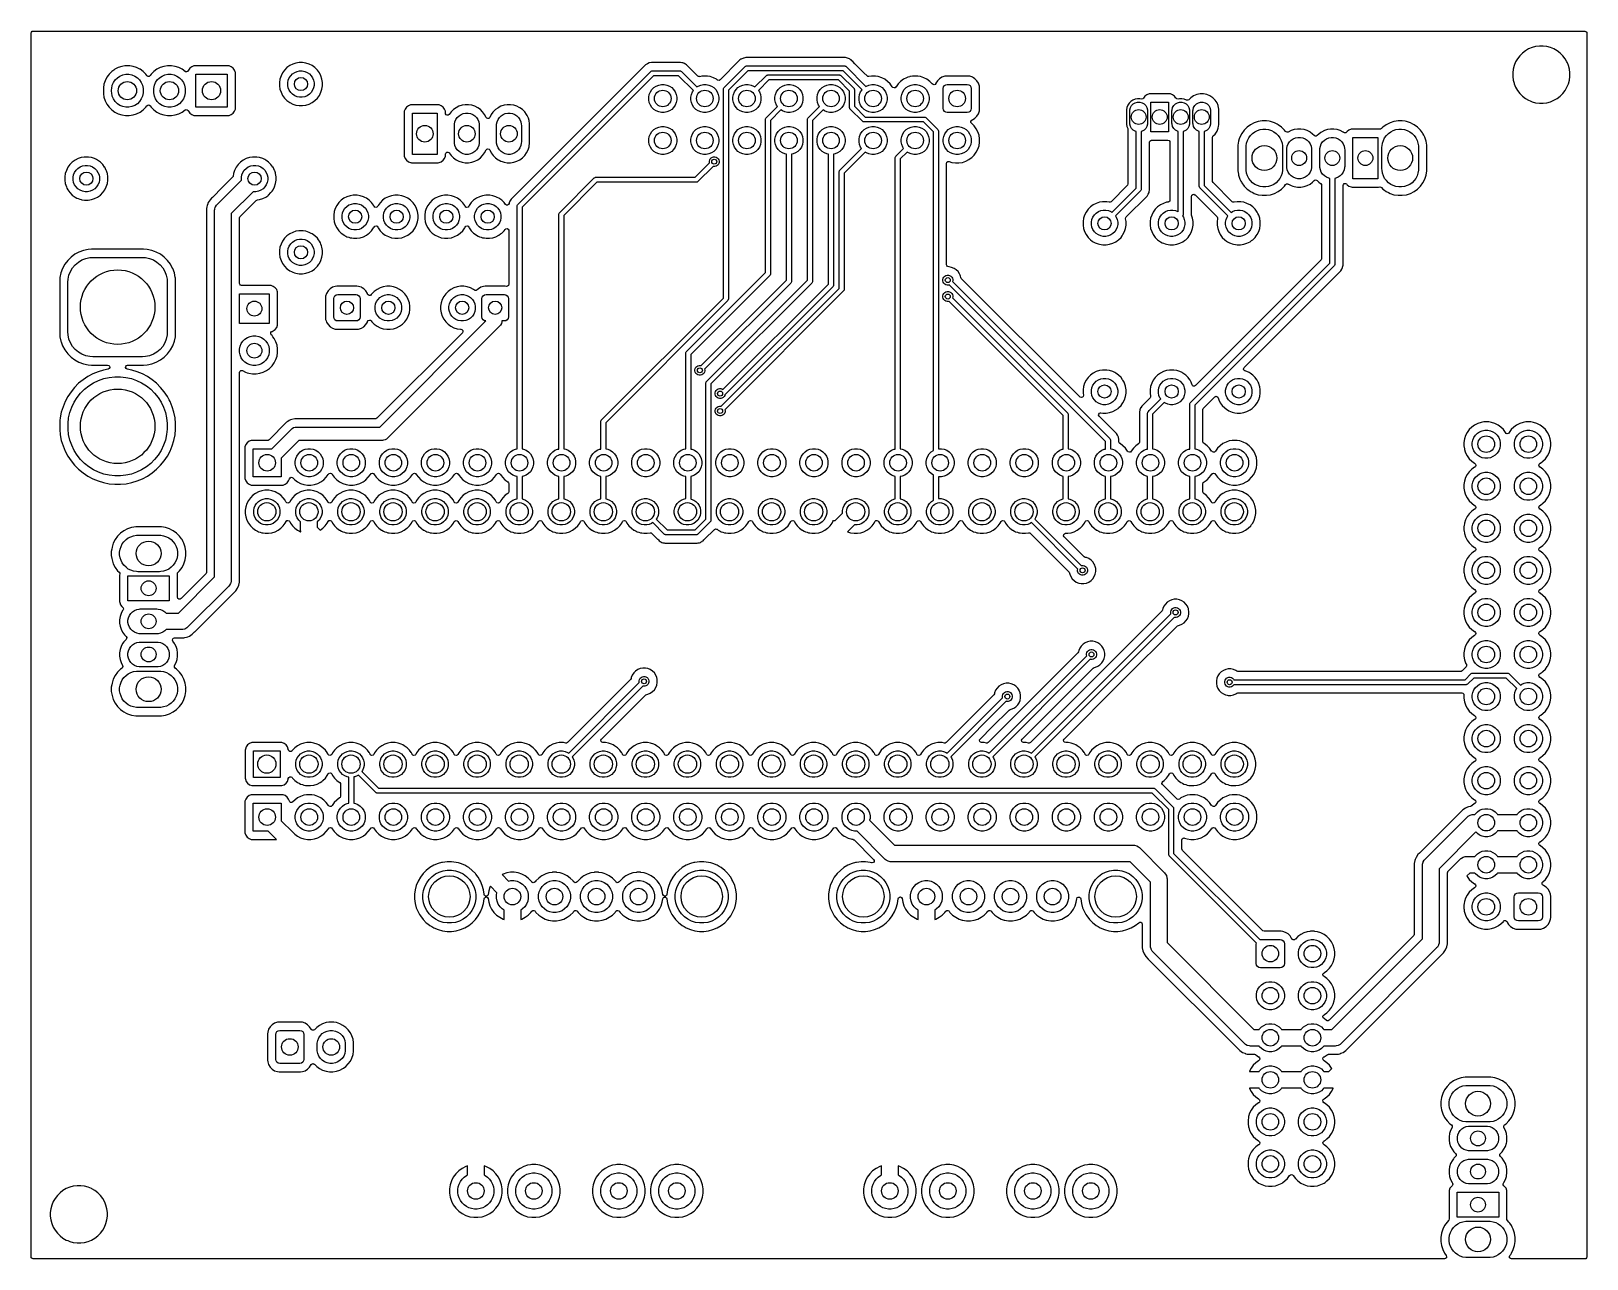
# Model space of a CAD drawing. Extents: x 4.41 to 8.11, y -5.15 to -2.23.
import ezdxf

# ---------------------------------------------------------------- set-up
doc = ezdxf.new("R2010")
doc.units = 0
doc.header["$MEASUREMENT"] = 0
doc.layers.add('BLACK', color=7, linetype='CONTINUOUS')

msp = doc.modelspace()

# ---------------------------------------------------------------- linework, layer by layer
at = {"layer": 'BLACK', "linetype": 'CONTINUOUS'}
for p, q in [((4.4144, -2.2384), (4.4152, -2.2358)), ((4.4144, -2.3688), (4.4144, -2.2384)), ((4.4152, -2.2358), (4.4172, -2.234)), ((4.4172, -2.234), (4.4193, -2.2336)), ((4.4193, -2.2336), (8.1083, -2.2336)), ((8.1083, -2.2336), (8.1109, -2.2343)), ((8.1109, -2.2343), (8.1127, -2.2364)), ((8.1127, -2.2364), (8.1132, -2.2384)), ((8.1132, -2.2384), (8.1132, -5.1479)), ((7.9535, -2.2921), (7.9481, -2.2992)), ((7.9598, -2.2858), (7.9535, -2.2921)), ((7.9535, -2.2921), (7.9535, -2.2921)), ((7.9669, -2.2804), (7.9598, -2.2858)), ((7.9598, -2.2858), (7.9598, -2.2858)), ((7.9746, -2.2759), (7.9669, -2.2804)), ((7.9828, -2.2725), (7.9746, -2.2759)), ((7.9746, -2.2759), (7.9746, -2.2759)), ((7.9914, -2.2702), (7.9828, -2.2725)), ((8.0003, -2.2691), (7.9914, -2.2702)), ((8.0092, -2.2691), (8.0003, -2.2691)), ((8.0003, -2.2691), (8.0003, -2.2691)), ((8.0003, -2.2691), (8.0003, -2.2691)), ((8.018, -2.2702), (8.0092, -2.2691)), ((8.0092, -2.2691), (8.0092, -2.2691)), ((8.0092, -2.2691), (8.0092, -2.2691)), ((8.0266, -2.2725), (8.018, -2.2702)), ((8.0348, -2.2759), (8.0266, -2.2725)), ((8.0425, -2.2804), (8.0348, -2.2759)), ((8.0348, -2.2759), (8.0348, -2.2759)), ((8.0496, -2.2858), (8.0425, -2.2804)), ((8.0559, -2.2921), (8.0496, -2.2858)), ((8.0496, -2.2858), (8.0496, -2.2858)), ((8.0613, -2.2992), (8.0559, -2.2921)), ((8.0559, -2.2921), (8.0559, -2.2921)), ((4.606, -2.3297), (4.5997, -2.3361)), ((4.6107, -2.3263), (4.606, -2.3297)), ((4.606, -2.3297), (4.606, -2.3297)), ((4.606, -2.3297), (4.606, -2.3297)), ((4.6133, -2.3244), (4.6107, -2.3263)), ((4.6213, -2.3203), (4.6133, -2.3244)), ((4.6299, -2.3175), (4.6213, -2.3203)), ((4.6372, -2.3164), (4.6299, -2.3175)), ((4.6299, -2.3175), (4.6299, -2.3175)), ((4.6388, -2.3161), (4.6372, -2.3164)), ((4.6478, -2.3161), (4.6388, -2.3161)), ((4.6494, -2.3164), (4.6478, -2.3161)), ((4.6567, -2.3175), (4.6494, -2.3164)), ((4.6653, -2.3203), (4.6567, -2.3175)), ((4.6728, -2.3241), (4.6653, -2.3203)), ((4.6733, -2.3244), (4.6728, -2.3241)), ((4.6806, -2.3297), (4.6733, -2.3244)), ((4.6869, -2.3361), (4.6806, -2.3297)), ((4.7061, -2.3297), (4.6997, -2.3361)), ((4.7133, -2.3244), (4.7061, -2.3297)), ((4.7214, -2.3203), (4.7133, -2.3244)), ((4.7299, -2.3175), (4.7214, -2.3203)), ((4.7388, -2.3161), (4.7299, -2.3175)), ((4.7299, -2.3175), (4.7299, -2.3175)), ((4.7478, -2.3161), (4.7388, -2.3161)), ((4.7567, -2.3175), (4.7478, -2.3161)), ((4.7653, -2.3203), (4.7567, -2.3175)), ((4.7733, -2.3244), (4.7653, -2.3203)), ((4.7805, -2.3296), (4.7733, -2.3244)), ((4.781, -2.33), (4.7805, -2.3296)), ((4.7837, -2.3306), (4.781, -2.33)), ((4.7863, -2.3296), (4.7837, -2.3306)), ((4.7879, -2.3274), (4.7863, -2.3296)), ((4.7883, -2.3263), (4.7879, -2.3274)), ((4.7917, -2.3218), (4.7883, -2.3263)), ((4.7883, -2.3263), (4.7883, -2.3263)), ((4.7963, -2.3184), (4.7917, -2.3218)), ((4.7917, -2.3218), (4.7917, -2.3218)), ((4.8016, -2.3164), (4.7963, -2.3184)), ((4.7963, -2.3184), (4.7963, -2.3184)), ((4.8039, -2.3161), (4.8016, -2.3164)), ((4.8827, -2.3161), (4.8039, -2.3161)), ((4.8039, -2.3161), (4.8039, -2.3161)), ((4.885, -2.3164), (4.8827, -2.3161)), ((4.8827, -2.3161), (4.8827, -2.3161)), ((4.8827, -2.3161), (4.8827, -2.3161)), ((4.8827, -2.3161), (4.8827, -2.3161)), ((4.8903, -2.3184), (4.885, -2.3164)), ((4.885, -2.3164), (4.885, -2.3164)), ((4.8949, -2.3218), (4.8903, -2.3184)), ((4.8903, -2.3184), (4.8903, -2.3184)), ((4.8983, -2.3263), (4.8949, -2.3218)), ((4.8949, -2.3218), (4.8949, -2.3218)), ((4.8999, -2.3306), (4.8983, -2.3263)), ((4.8983, -2.3263), (4.8983, -2.3263)), ((5.0169, -2.3261), (5.0121, -2.3326)), ((5.0226, -2.3204), (5.0169, -2.3261)), ((5.0169, -2.3261), (5.0169, -2.3261)), ((5.0291, -2.3157), (5.0226, -2.3204)), ((5.0226, -2.3204), (5.0226, -2.3204)), ((5.0363, -2.312), (5.0291, -2.3157)), ((5.0439, -2.3095), (5.0363, -2.312)), ((5.0411, -2.3317), (5.0468, -2.3293)), ((5.0519, -2.3083), (5.0439, -2.3095)), ((5.0468, -2.3293), (5.0528, -2.3281)), ((5.0599, -2.3083), (5.0519, -2.3083)), ((5.0528, -2.3281), (5.059, -2.3281)), ((5.059, -2.3281), (5.065, -2.3293)), ((5.0679, -2.3095), (5.0599, -2.3083)), ((5.065, -2.3293), (5.0708, -2.3317)), ((5.0756, -2.312), (5.0679, -2.3095)), ((5.0827, -2.3157), (5.0756, -2.312)), ((5.0892, -2.3204), (5.0827, -2.3157)), ((5.0949, -2.3261), (5.0892, -2.3204)), ((5.0997, -2.3326), (5.0949, -2.3261)), ((5.0949, -2.3261), (5.0949, -2.3261)), ((5.8753, -2.3138), (5.5557, -2.6334)), ((5.5714, -2.6455), (5.8874, -2.3295)), ((5.8795, -2.311), (5.8753, -2.3138)), ((5.8753, -2.3138), (5.8753, -2.3138)), ((5.8841, -2.309), (5.8795, -2.311)), ((5.8891, -2.3081), (5.8841, -2.309)), ((5.8841, -2.309), (5.8841, -2.309)), ((5.8841, -2.309), (5.8841, -2.309)), ((5.8841, -2.309), (5.8841, -2.309)), ((5.8874, -2.3295), (5.8883, -2.3288)), ((5.8883, -2.3288), (5.8898, -2.3281)), ((5.9564, -2.3081), (5.8891, -2.3081)), ((5.8898, -2.3281), (5.8905, -2.3279)), ((5.8905, -2.3279), (5.8916, -2.3278)), ((5.8916, -2.3278), (5.9561, -2.3278)), ((5.9561, -2.3278), (5.9573, -2.3279)), ((5.9565, -2.3081), (5.9564, -2.3081)), ((5.9586, -2.3081), (5.9565, -2.3081)), ((5.9573, -2.3279), (5.9573, -2.3279)), ((5.9573, -2.3279), (5.9573, -2.3279)), ((5.9573, -2.3279), (5.9573, -2.3279)), ((5.9573, -2.3279), (5.9584, -2.3283)), ((5.9584, -2.3283), (5.9594, -2.3288)), ((5.9613, -2.3086), (5.9586, -2.3081)), ((5.9586, -2.3081), (5.9586, -2.3081)), ((5.9586, -2.3081), (5.9586, -2.3081)), ((5.9594, -2.3288), (5.9594, -2.3288)), ((5.9594, -2.3288), (5.9594, -2.3288)), ((5.9594, -2.3288), (5.9594, -2.3288)), ((5.9594, -2.3288), (5.9603, -2.3295)), ((5.9603, -2.3295), (5.9971, -2.3663)), ((5.9636, -2.309), (5.9613, -2.3086)), ((5.9613, -2.3086), (5.9613, -2.3086)), ((5.9613, -2.3086), (5.9613, -2.3086)), ((5.9651, -2.3097), (5.9636, -2.309)), ((5.9636, -2.309), (5.9636, -2.309)), ((5.9661, -2.3101), (5.9651, -2.3097)), ((5.9682, -2.311), (5.9661, -2.3101)), ((5.9661, -2.3101), (5.9661, -2.3101)), ((5.9661, -2.3101), (5.9661, -2.3101)), ((5.9702, -2.3123), (5.9682, -2.311)), ((5.9682, -2.311), (5.9682, -2.311)), ((5.9682, -2.311), (5.9682, -2.311)), ((5.9724, -2.3138), (5.9702, -2.3123)), ((5.9702, -2.3123), (5.9702, -2.3123)), ((5.9738, -2.3151), (5.9724, -2.3138)), ((5.9724, -2.3138), (5.9724, -2.3138)), ((5.9724, -2.3138), (5.9724, -2.3138)), ((5.9724, -2.3138), (5.9724, -2.3138)), ((5.9724, -2.3138), (5.9724, -2.3138)), ((5.9739, -2.3153), (5.9738, -2.3151)), ((5.9992, -2.3405), (5.9739, -2.3153)), ((5.9739, -2.3153), (5.9739, -2.3153)), ((6.0981, -2.3037), (6.0525, -2.3493)), ((6.062, -2.3677), (6.1118, -2.3179)), ((6.1184, -2.328), (6.072, -2.3743)), ((6.0996, -2.3022), (6.0981, -2.3037)), ((6.0981, -2.3037), (6.0981, -2.3037)), ((6.102, -2.3006), (6.0996, -2.3022)), ((6.0996, -2.3022), (6.0996, -2.3022)), ((6.0996, -2.3022), (6.0996, -2.3022)), ((6.0996, -2.3022), (6.0996, -2.3022)), ((6.1023, -2.3004), (6.102, -2.3006)), ((6.1038, -2.2994), (6.1023, -2.3004)), ((6.1062, -2.2984), (6.1038, -2.2994)), ((6.1038, -2.2994), (6.1038, -2.2994)), ((6.1084, -2.2975), (6.1062, -2.2984)), ((6.1062, -2.2984), (6.1062, -2.2984)), ((6.1085, -2.2975), (6.1084, -2.2975)), ((6.1109, -2.297), (6.1085, -2.2975)), ((6.1085, -2.2975), (6.1085, -2.2975)), ((6.1085, -2.2975), (6.1085, -2.2975)), ((6.1134, -2.2965), (6.1109, -2.297)), ((6.1109, -2.297), (6.1109, -2.297)), ((6.1118, -2.3179), (6.1127, -2.3172)), ((6.1127, -2.3172), (6.1137, -2.3167)), ((6.1127, -2.3172), (6.1127, -2.3172)), ((6.1127, -2.3172), (6.1127, -2.3172)), ((6.1127, -2.3172), (6.1127, -2.3172)), ((6.1157, -2.2965), (6.1134, -2.2965)), ((6.1134, -2.2965), (6.1134, -2.2965)), ((6.1137, -2.3167), (6.1148, -2.3163)), ((6.1148, -2.3163), (6.1159, -2.3162)), ((6.1148, -2.3163), (6.1148, -2.3163)), ((6.1148, -2.3163), (6.1148, -2.3163)), ((6.1148, -2.3163), (6.1148, -2.3163)), ((6.3452, -2.2965), (6.1157, -2.2965)), ((6.1157, -2.2965), (6.1157, -2.2965)), ((6.1159, -2.3162), (6.3477, -2.3162)), ((6.3453, -2.328), (6.1184, -2.328)), ((6.3476, -2.2965), (6.3452, -2.2965)), ((6.3452, -2.2965), (6.3452, -2.2965)), ((6.3901, -2.3728), (6.3453, -2.328)), ((6.3502, -2.2965), (6.3476, -2.2965)), ((6.3477, -2.3162), (6.3489, -2.3163)), ((6.3489, -2.3163), (6.3489, -2.3163)), ((6.3489, -2.3163), (6.3489, -2.3163)), ((6.3489, -2.3163), (6.3498, -2.3167)), ((6.3498, -2.3167), (6.351, -2.3172)), ((6.3526, -2.2969), (6.3502, -2.2965)), ((6.3502, -2.2965), (6.3502, -2.2965)), ((6.3502, -2.2965), (6.3502, -2.2965)), ((6.3502, -2.2965), (6.3502, -2.2965)), ((6.351, -2.3172), (6.351, -2.3172)), ((6.351, -2.3172), (6.351, -2.3172)), ((6.351, -2.3172), (6.3519, -2.3179)), ((6.3519, -2.3179), (6.399, -2.3651)), ((6.3552, -2.2975), (6.3526, -2.2969)), ((6.3526, -2.2969), (6.3526, -2.2969)), ((6.3575, -2.2984), (6.3552, -2.2975)), ((6.3552, -2.2975), (6.3552, -2.2975)), ((6.3598, -2.2994), (6.3575, -2.2984)), ((6.3575, -2.2984), (6.3575, -2.2984)), ((6.3599, -2.2994), (6.3598, -2.2994)), ((6.3598, -2.2994), (6.3598, -2.2994)), ((6.3598, -2.2994), (6.3598, -2.2994)), ((6.3606, -2.2999), (6.3599, -2.2994)), ((6.3621, -2.3009), (6.3606, -2.2999)), ((6.364, -2.3022), (6.3621, -2.3009)), ((6.3621, -2.3009), (6.3621, -2.3009)), ((6.3659, -2.3041), (6.364, -2.3022)), ((6.364, -2.3022), (6.364, -2.3022)), ((6.364, -2.3022), (6.364, -2.3022)), ((6.364, -2.3022), (6.364, -2.3022)), ((6.364, -2.3022), (6.364, -2.3022)), ((6.364, -2.3022), (6.364, -2.3022)), ((6.364, -2.3022), (6.364, -2.3022)), ((6.364, -2.3022), (6.364, -2.3022)), ((6.3678, -2.3059), (6.3659, -2.3041)), ((6.3659, -2.3041), (6.3659, -2.3041)), ((6.3728, -2.311), (6.3678, -2.3059)), ((6.3678, -2.3059), (6.3678, -2.3059)), ((6.3944, -2.3326), (6.3728, -2.311)), ((7.938, -2.3237), (7.9368, -2.3326)), ((7.9403, -2.3151), (7.938, -2.3237)), ((7.9437, -2.3069), (7.9403, -2.3151)), ((7.9481, -2.2992), (7.9437, -2.3069)), ((7.9437, -2.3069), (7.9437, -2.3069)), ((8.0658, -2.3069), (8.0613, -2.2992)), ((8.0667, -2.309), (8.0658, -2.3069)), ((8.0658, -2.3069), (8.0658, -2.3069)), ((8.0692, -2.3151), (8.0667, -2.309)), ((8.0715, -2.3237), (8.0692, -2.3151)), ((8.0727, -2.3326), (8.0715, -2.3237)), ((4.5875, -2.3599), (4.5862, -2.3681)), ((4.5903, -2.3514), (4.5875, -2.3599)), ((4.5875, -2.3599), (4.5875, -2.3599)), ((4.5944, -2.3433), (4.5903, -2.3514)), ((4.5974, -2.3392), (4.5944, -2.3433)), ((4.5997, -2.3361), (4.5974, -2.3392)), ((4.5997, -2.3361), (4.5997, -2.3361)), ((4.5997, -2.3361), (4.5997, -2.3361)), ((4.606, -2.3697), (4.6074, -2.3624)), ((4.6074, -2.3624), (4.6102, -2.3556)), ((4.6102, -2.3556), (4.6143, -2.3495)), ((4.6143, -2.3495), (4.6195, -2.3443)), ((4.6195, -2.3443), (4.6256, -2.3403)), ((4.6256, -2.3403), (4.6324, -2.3374)), ((4.6324, -2.3374), (4.6396, -2.336)), ((4.6396, -2.336), (4.647, -2.336)), ((4.647, -2.336), (4.6542, -2.3374)), ((4.6542, -2.3374), (4.661, -2.3403)), ((4.661, -2.3403), (4.6671, -2.3443)), ((4.6671, -2.3443), (4.6723, -2.3495)), ((4.6723, -2.3495), (4.6764, -2.3556)), ((4.6764, -2.3556), (4.6792, -2.3624)), ((4.6792, -2.3624), (4.6806, -2.3697)), ((4.6894, -2.3394), (4.6869, -2.3361)), ((4.6899, -2.34), (4.6894, -2.3394)), ((4.6923, -2.3413), (4.6899, -2.34)), ((4.6951, -2.3411), (4.6923, -2.3413)), ((4.6973, -2.3394), (4.6951, -2.3411)), ((4.6997, -2.3361), (4.6973, -2.3394)), ((4.706, -2.3697), (4.7074, -2.3624)), ((4.7074, -2.3624), (4.7102, -2.3556)), ((4.7102, -2.3556), (4.7143, -2.3495)), ((4.7143, -2.3495), (4.7195, -2.3443)), ((4.7195, -2.3443), (4.7256, -2.3403)), ((4.7256, -2.3403), (4.7324, -2.3374)), ((4.7324, -2.3374), (4.7396, -2.336)), ((4.7396, -2.336), (4.747, -2.336)), ((4.747, -2.336), (4.7542, -2.3374)), ((4.7542, -2.3374), (4.761, -2.3403)), ((4.761, -2.3403), (4.7671, -2.3443)), ((4.7671, -2.3443), (4.7723, -2.3495)), ((4.7723, -2.3495), (4.7764, -2.3556)), ((4.7764, -2.3556), (4.7792, -2.3624)), ((4.7792, -2.3624), (4.7806, -2.3697)), ((4.8058, -2.4146), (4.8058, -2.3358)), ((4.8058, -2.3358), (4.8808, -2.3358)), ((4.8808, -2.3358), (4.8808, -2.4146)), ((4.9003, -2.3316), (4.8999, -2.3306)), ((4.9005, -2.3339), (4.9003, -2.3316)), ((4.9005, -2.3554), (4.9005, -2.3339)), ((4.9005, -2.4165), (4.9005, -2.3554)), ((5.006, -2.3475), (5.0047, -2.3554)), ((5.0047, -2.3554), (5.0047, -2.3635)), ((5.0047, -2.3635), (5.006, -2.3714)), ((5.0085, -2.3398), (5.006, -2.3475)), ((5.0121, -2.3326), (5.0085, -2.3398)), ((5.0246, -2.3564), (5.0258, -2.3503)), ((5.0246, -2.3625), (5.0246, -2.3564)), ((5.0258, -2.3686), (5.0246, -2.3625)), ((5.0258, -2.3503), (5.0281, -2.3446)), ((5.0281, -2.3446), (5.0316, -2.3395)), ((5.0316, -2.3395), (5.0359, -2.3351)), ((5.0359, -2.3351), (5.0411, -2.3317)), ((5.0708, -2.3317), (5.0759, -2.3351)), ((5.0759, -2.3351), (5.0803, -2.3395)), ((5.0803, -2.3395), (5.0837, -2.3446)), ((5.0837, -2.3446), (5.086, -2.3503)), ((5.086, -2.3503), (5.0872, -2.3564)), ((5.0872, -2.3625), (5.086, -2.3686)), ((5.0872, -2.3564), (5.0872, -2.3625)), ((5.1033, -2.3398), (5.0997, -2.3326)), ((5.1058, -2.3475), (5.1033, -2.3398)), ((5.1071, -2.3554), (5.1058, -2.3475)), ((5.1058, -2.3714), (5.1071, -2.3635)), ((5.1071, -2.3635), (5.1071, -2.3554)), ((5.8941, -2.3396), (5.5815, -2.6521)), ((5.9537, -2.3396), (5.8941, -2.3396)), ((5.8949, -2.3678), (5.9004, -2.3642)), ((5.9004, -2.3642), (5.9064, -2.3617)), ((5.9064, -2.3617), (5.9129, -2.3604)), ((5.9129, -2.3604), (5.9194, -2.3604)), ((5.9194, -2.3604), (5.9259, -2.3617)), ((5.9259, -2.3617), (5.9319, -2.3642)), ((5.9319, -2.3642), (5.9374, -2.3678)), ((5.9888, -2.3747), (5.9537, -2.3396)), ((5.9971, -2.3663), (6.0004, -2.3642)), ((6.001, -2.3417), (5.9992, -2.3405)), ((6.0004, -2.3642), (6.0064, -2.3617)), ((6.0035, -2.3418), (6.001, -2.3417)), ((6.0093, -2.3409), (6.0035, -2.3419)), ((6.0035, -2.3419), (6.0035, -2.3418)), ((6.0064, -2.3617), (6.0129, -2.3604)), ((6.012, -2.3405), (6.0093, -2.3409)), ((6.0203, -2.3405), (6.012, -2.3405)), ((6.0129, -2.3604), (6.0194, -2.3604)), ((6.0194, -2.3604), (6.0259, -2.3617)), ((6.0222, -2.3408), (6.0203, -2.3405)), ((6.0286, -2.3418), (6.0222, -2.3408)), ((6.0259, -2.3617), (6.0319, -2.3642)), ((6.0366, -2.3444), (6.0286, -2.3418)), ((6.0286, -2.3418), (6.0286, -2.3418)), ((6.0286, -2.3418), (6.0286, -2.3418)), ((6.0319, -2.3642), (6.0374, -2.3678)), ((6.044, -2.3482), (6.0366, -2.3444)), ((6.0366, -2.3444), (6.0366, -2.3444)), ((6.0366, -2.3444), (6.0366, -2.3444)), ((6.0462, -2.3498), (6.044, -2.3482)), ((6.044, -2.3482), (6.044, -2.3482)), ((6.0473, -2.3504), (6.0462, -2.3498)), ((6.0501, -2.3506), (6.0473, -2.3504)), ((6.0525, -2.3493), (6.0501, -2.3506)), ((6.0949, -2.3678), (6.1004, -2.3642)), ((6.1004, -2.3642), (6.1064, -2.3617)), ((6.1064, -2.3617), (6.1129, -2.3604)), ((6.1129, -2.3604), (6.1194, -2.3604)), ((6.1194, -2.3604), (6.1259, -2.3617)), ((6.1259, -2.3617), (6.1319, -2.3642)), ((6.1319, -2.3642), (6.1352, -2.3663)), ((6.1352, -2.3663), (6.1619, -2.3396)), ((6.1685, -2.3497), (6.1435, -2.3747)), ((6.1619, -2.3396), (6.1628, -2.3389)), ((6.1628, -2.3389), (6.1638, -2.3385)), ((6.1628, -2.3389), (6.1628, -2.3389)), ((6.1628, -2.3389), (6.1628, -2.3389)), ((6.1628, -2.3389), (6.1628, -2.3389)), ((6.1638, -2.3385), (6.1649, -2.338)), ((6.1649, -2.338), (6.1661, -2.3379)), ((6.1649, -2.338), (6.1649, -2.338)), ((6.1649, -2.338), (6.1649, -2.338)), ((6.1649, -2.338), (6.1649, -2.338)), ((6.1661, -2.3379), (6.3363, -2.3379)), ((6.3338, -2.3497), (6.1685, -2.3497)), ((6.1949, -2.3678), (6.2004, -2.3642)), ((6.2004, -2.3642), (6.2064, -2.3617)), ((6.2064, -2.3617), (6.2129, -2.3604)), ((6.2129, -2.3604), (6.2194, -2.3604)), ((6.2194, -2.3604), (6.2259, -2.3617)), ((6.2259, -2.3617), (6.2319, -2.3642)), ((6.2319, -2.3642), (6.2374, -2.3678)), ((6.2949, -2.3678), (6.3004, -2.3642)), ((6.3004, -2.3642), (6.3064, -2.3617)), ((6.3064, -2.3617), (6.3129, -2.3604)), ((6.3129, -2.3604), (6.3194, -2.3604)), ((6.3194, -2.3604), (6.3259, -2.3617)), ((6.3259, -2.3617), (6.3319, -2.3642)), ((6.3319, -2.3642), (6.3374, -2.3678)), ((6.3602, -2.3761), (6.3338, -2.3497)), ((6.3363, -2.3379), (6.3374, -2.338)), ((6.3374, -2.338), (6.3374, -2.338)), ((6.3374, -2.338), (6.3374, -2.338)), ((6.3374, -2.338), (6.3374, -2.338)), ((6.3374, -2.338), (6.3385, -2.3384)), ((6.3385, -2.3384), (6.3395, -2.3389)), ((6.3395, -2.3389), (6.3395, -2.3389)), ((6.3395, -2.3389), (6.3395, -2.3389)), ((6.3395, -2.3389), (6.3395, -2.3389)), ((6.3395, -2.3389), (6.3404, -2.3396)), ((6.3404, -2.3396), (6.3703, -2.3695)), ((6.4019, -2.34), (6.3944, -2.3326)), ((6.399, -2.3651), (6.4004, -2.3642)), ((6.4004, -2.3642), (6.4064, -2.3617)), ((6.4019, -2.3401), (6.4019, -2.34)), ((6.403, -2.3409), (6.4019, -2.3401)), ((6.4032, -2.3409), (6.403, -2.3409)), ((6.4034, -2.3411), (6.4032, -2.3409)), ((6.4046, -2.3412), (6.4034, -2.3411)), ((6.4057, -2.3415), (6.4046, -2.3412)), ((6.4059, -2.3414), (6.4057, -2.3415)), ((6.4061, -2.3415), (6.4059, -2.3414)), ((6.412, -2.3405), (6.4061, -2.3415)), ((6.4064, -2.3617), (6.4129, -2.3604)), ((6.4203, -2.3405), (6.412, -2.3405)), ((6.4129, -2.3604), (6.4194, -2.3604)), ((6.4194, -2.3604), (6.4259, -2.3617)), ((6.4222, -2.3408), (6.4203, -2.3405)), ((6.4286, -2.3418), (6.4222, -2.3408)), ((6.4259, -2.3617), (6.4319, -2.3642)), ((6.4366, -2.3444), (6.4286, -2.3418)), ((6.4286, -2.3418), (6.4286, -2.3418)), ((6.4286, -2.3418), (6.4286, -2.3418)), ((6.4319, -2.3642), (6.4374, -2.3678)), ((6.444, -2.3482), (6.4366, -2.3444)), ((6.4366, -2.3444), (6.4366, -2.3444)), ((6.4366, -2.3444), (6.4366, -2.3444)), ((6.4508, -2.3531), (6.444, -2.3482)), ((6.4567, -2.3591), (6.4508, -2.3531)), ((6.4616, -2.3658), (6.4567, -2.3591)), ((6.4618, -2.3662), (6.4616, -2.3658)), ((6.4633, -2.368), (6.4618, -2.3662)), ((6.4705, -2.3662), (6.4686, -2.3682)), ((6.4707, -2.3658), (6.4705, -2.3662)), ((6.4756, -2.3591), (6.4707, -2.3658)), ((6.4815, -2.3531), (6.4756, -2.3591)), ((6.4883, -2.3482), (6.4815, -2.3531)), ((6.4957, -2.3444), (6.4883, -2.3482)), ((6.4949, -2.3678), (6.5004, -2.3642)), ((6.4991, -2.3433), (6.4957, -2.3444)), ((6.5036, -2.3419), (6.4991, -2.3433)), ((6.5004, -2.3642), (6.5064, -2.3617)), ((6.5037, -2.3418), (6.5036, -2.3419)), ((6.51, -2.3408), (6.5037, -2.3418)), ((6.5064, -2.3617), (6.5129, -2.3604)), ((6.512, -2.3405), (6.51, -2.3408)), ((6.5203, -2.3405), (6.512, -2.3405)), ((6.5129, -2.3604), (6.5194, -2.3604)), ((6.5194, -2.3604), (6.5259, -2.3617)), ((6.5222, -2.3408), (6.5203, -2.3405)), ((6.5286, -2.3418), (6.5222, -2.3408)), ((6.5259, -2.3617), (6.5319, -2.3642)), ((6.5366, -2.3444), (6.5286, -2.3418)), ((6.5286, -2.3418), (6.5286, -2.3418)), ((6.5286, -2.3418), (6.5286, -2.3418)), ((6.5319, -2.3642), (6.5374, -2.3678)), ((6.544, -2.3482), (6.5366, -2.3444)), ((6.5366, -2.3444), (6.5366, -2.3444)), ((6.5366, -2.3444), (6.5366, -2.3444)), ((6.5508, -2.3531), (6.544, -2.3482)), ((6.5567, -2.3591), (6.5508, -2.3531)), ((6.5568, -2.3593), (6.5567, -2.3591)), ((6.5586, -2.3608), (6.5568, -2.3593)), ((6.5613, -2.3612), (6.5586, -2.3608)), ((6.5639, -2.3602), (6.5613, -2.3612)), ((6.5654, -2.3579), (6.5639, -2.3602)), ((6.5656, -2.3575), (6.5654, -2.3579)), ((6.5692, -2.3516), (6.5656, -2.3575)), ((6.5656, -2.3575), (6.5656, -2.3575)), ((6.5741, -2.3467), (6.5692, -2.3516)), ((6.5799, -2.3431), (6.5741, -2.3467)), ((6.5865, -2.3409), (6.5799, -2.3431)), ((6.5799, -2.3431), (6.5799, -2.3431)), ((6.5827, -2.3701), (6.5834, -2.3663)), ((6.5834, -2.3663), (6.5856, -2.3631)), ((6.5856, -2.3631), (6.5888, -2.361)), ((6.5906, -2.3405), (6.5865, -2.3409)), ((6.5865, -2.3409), (6.5865, -2.3409)), ((6.5888, -2.361), (6.5925, -2.3602)), ((6.6417, -2.3405), (6.5906, -2.3405)), ((6.5906, -2.3405), (6.5906, -2.3405)), ((6.5925, -2.3602), (6.6398, -2.3602)), ((6.6398, -2.3602), (6.6435, -2.361)), ((6.6458, -2.3409), (6.6417, -2.3405)), ((6.6435, -2.361), (6.6467, -2.3631)), ((6.6508, -2.3426), (6.6458, -2.3409)), ((6.6458, -2.3409), (6.6458, -2.3409)), ((6.6467, -2.3631), (6.6489, -2.3663)), ((6.6489, -2.3663), (6.6496, -2.3701)), ((6.6523, -2.3431), (6.6508, -2.3426)), ((6.6545, -2.3444), (6.6523, -2.3431)), ((6.6523, -2.3431), (6.6523, -2.3431)), ((6.6582, -2.3467), (6.6545, -2.3444)), ((6.6631, -2.3516), (6.6582, -2.3467)), ((6.6667, -2.3575), (6.6631, -2.3516)), ((6.6689, -2.3641), (6.6667, -2.3575)), ((6.6693, -2.3681), (6.6689, -2.3641)), ((7.9368, -2.3326), (7.9368, -2.3326)), ((7.9368, -2.3326), (7.9368, -2.3415)), ((7.9368, -2.3415), (7.9368, -2.3415)), ((7.9368, -2.3415), (7.9379, -2.3498)), ((7.9379, -2.3498), (7.938, -2.3503)), ((7.938, -2.3503), (7.9399, -2.3575)), ((7.9399, -2.3575), (7.9403, -2.3589)), ((7.9403, -2.3589), (7.9437, -2.3671)), ((7.9437, -2.3671), (7.9437, -2.3671)), ((7.9437, -2.3671), (7.9481, -2.3748)), ((8.0613, -2.3748), (8.0658, -2.3671)), ((8.0658, -2.3671), (8.0692, -2.3589)), ((8.0692, -2.3589), (8.0715, -2.3503)), ((8.0715, -2.3503), (8.0727, -2.3415)), ((8.0727, -2.3415), (8.0727, -2.3326)), ((4.4144, -2.5802), (4.4144, -2.3688)), ((4.5862, -2.3681), (4.5861, -2.3688)), ((4.5861, -2.3688), (4.5861, -2.3816)), ((4.5861, -2.3816), (4.5863, -2.3827)), ((4.5863, -2.3827), (4.5875, -2.3905)), ((4.5875, -2.3905), (4.5875, -2.3905)), ((4.5875, -2.3905), (4.5903, -2.399)), ((4.5903, -2.399), (4.5936, -2.4056)), ((4.6058, -2.3733), (4.606, -2.3697)), ((4.6058, -2.3771), (4.6058, -2.3733)), ((4.606, -2.3807), (4.6058, -2.3771)), ((4.6074, -2.388), (4.606, -2.3807)), ((4.6102, -2.3947), (4.6074, -2.388)), ((4.6143, -2.4009), (4.6102, -2.3947)), ((4.6195, -2.4061), (4.6143, -2.4009)), ((4.6723, -2.4009), (4.6671, -2.4061)), ((4.6764, -2.3947), (4.6723, -2.4009)), ((4.6792, -2.388), (4.6764, -2.3947)), ((4.6806, -2.3807), (4.6792, -2.388)), ((4.6806, -2.3697), (4.6808, -2.3733)), ((4.6808, -2.3771), (4.6806, -2.3807)), ((4.6808, -2.3733), (4.6808, -2.3771)), ((4.7058, -2.3733), (4.706, -2.3697)), ((4.7058, -2.3771), (4.7058, -2.3733)), ((4.706, -2.3807), (4.7058, -2.3771)), ((4.7074, -2.388), (4.706, -2.3807)), ((4.7102, -2.3947), (4.7074, -2.388)), ((4.7143, -2.4009), (4.7102, -2.3947)), ((4.7195, -2.4061), (4.7143, -2.4009)), ((4.7723, -2.4009), (4.7671, -2.4061)), ((4.7764, -2.3947), (4.7723, -2.4009)), ((4.7792, -2.388), (4.7764, -2.3947)), ((4.7806, -2.3807), (4.7792, -2.388)), ((4.7806, -2.3697), (4.7808, -2.3733)), ((4.7808, -2.3771), (4.7806, -2.3807)), ((4.7808, -2.3733), (4.7808, -2.3771)), ((5.006, -2.3714), (5.0085, -2.3791)), ((5.0085, -2.3791), (5.0121, -2.3863)), ((5.0121, -2.3863), (5.0169, -2.3928)), ((5.0169, -2.3928), (5.0169, -2.3928)), ((5.0169, -2.3928), (5.0226, -2.3985)), ((5.0226, -2.3985), (5.0291, -2.4032)), ((5.0281, -2.3743), (5.0258, -2.3686)), ((5.0316, -2.3794), (5.0281, -2.3743)), ((5.0291, -2.4032), (5.0363, -2.4069)), ((5.0359, -2.3838), (5.0316, -2.3794)), ((5.0411, -2.3872), (5.0359, -2.3838)), ((5.0468, -2.3896), (5.0411, -2.3872)), ((5.0528, -2.3908), (5.0468, -2.3896)), ((5.059, -2.3908), (5.0528, -2.3908)), ((5.065, -2.3896), (5.059, -2.3908)), ((5.0708, -2.3872), (5.065, -2.3896)), ((5.0759, -2.3838), (5.0708, -2.3872)), ((5.0756, -2.4069), (5.0827, -2.4032)), ((5.0803, -2.3794), (5.0759, -2.3838)), ((5.0837, -2.3743), (5.0803, -2.3794)), ((5.0827, -2.4032), (5.0892, -2.3985)), ((5.086, -2.3686), (5.0837, -2.3743)), ((5.0892, -2.3985), (5.0949, -2.3928)), ((5.0892, -2.3985), (5.0892, -2.3985)), ((5.0949, -2.3928), (5.0997, -2.3863)), ((5.0949, -2.3928), (5.0949, -2.3928)), ((5.0997, -2.3863), (5.1033, -2.3791)), ((5.1033, -2.3791), (5.1058, -2.3714)), ((5.8828, -2.3904), (5.8841, -2.384)), ((5.8828, -2.397), (5.8828, -2.3904)), ((5.8841, -2.4034), (5.8828, -2.397)), ((5.8841, -2.384), (5.8866, -2.3779)), ((5.8866, -2.4095), (5.8841, -2.4034)), ((5.8866, -2.3779), (5.8903, -2.3725)), ((5.8903, -2.3725), (5.8949, -2.3678)), ((5.9374, -2.3678), (5.942, -2.3725)), ((5.942, -2.3725), (5.9457, -2.3779)), ((5.9457, -2.3779), (5.9482, -2.384)), ((5.9482, -2.4034), (5.9457, -2.4095)), ((5.9482, -2.384), (5.9494, -2.3904)), ((5.9494, -2.397), (5.9482, -2.4034)), ((5.9494, -2.3904), (5.9494, -2.397)), ((5.9828, -2.3904), (5.9841, -2.384)), ((5.9828, -2.397), (5.9828, -2.3904)), ((5.9841, -2.4034), (5.9828, -2.397)), ((5.9841, -2.384), (5.9866, -2.3779)), ((5.9866, -2.4095), (5.9841, -2.4034)), ((5.9866, -2.3779), (5.9888, -2.3747)), ((6.0374, -2.3678), (6.042, -2.3725)), ((6.042, -2.3725), (6.0457, -2.3779)), ((6.0457, -2.3779), (6.0482, -2.384)), ((6.0482, -2.4034), (6.0457, -2.4095)), ((6.0482, -2.384), (6.0494, -2.3904)), ((6.0494, -2.397), (6.0482, -2.4034)), ((6.0494, -2.3904), (6.0494, -2.397)), ((6.0602, -2.3719), (6.0603, -2.3707)), ((6.0602, -2.8684), (6.0602, -2.3719)), ((6.0603, -2.3707), (6.0608, -2.3697)), ((6.0603, -2.3707), (6.0603, -2.3707)), ((6.0603, -2.3707), (6.0603, -2.3707)), ((6.0608, -2.3697), (6.0612, -2.3686)), ((6.0612, -2.3686), (6.062, -2.3677)), ((6.0612, -2.3686), (6.0612, -2.3686)), ((6.0612, -2.3686), (6.0612, -2.3686)), ((6.072, -2.3743), (6.072, -2.8709)), ((6.0828, -2.3904), (6.0841, -2.384)), ((6.0828, -2.397), (6.0828, -2.3904)), ((6.0841, -2.4034), (6.0828, -2.397)), ((6.0841, -2.384), (6.0866, -2.3779)), ((6.0866, -2.4095), (6.0841, -2.4034)), ((6.0866, -2.3779), (6.0903, -2.3725)), ((6.0903, -2.3725), (6.0949, -2.3678)), ((6.1435, -2.3747), (6.1457, -2.3779)), ((6.1457, -2.3779), (6.1482, -2.384)), ((6.1482, -2.4034), (6.1457, -2.4095)), ((6.1482, -2.384), (6.1494, -2.3904)), ((6.1494, -2.397), (6.1482, -2.4034)), ((6.1494, -2.3904), (6.1494, -2.397)), ((6.1828, -2.3904), (6.1841, -2.384)), ((6.1828, -2.397), (6.1828, -2.3904)), ((6.1841, -2.4034), (6.1828, -2.397)), ((6.1841, -2.384), (6.1866, -2.3779)), ((6.1866, -2.4095), (6.1841, -2.4034)), ((6.1866, -2.3779), (6.1903, -2.3725)), ((6.1903, -2.3725), (6.1949, -2.3678)), ((6.2374, -2.3678), (6.242, -2.3725)), ((6.242, -2.3725), (6.2457, -2.3779)), ((6.2457, -2.3779), (6.2482, -2.384)), ((6.2482, -2.4034), (6.2457, -2.4095)), ((6.2482, -2.384), (6.2494, -2.3904)), ((6.2494, -2.397), (6.2482, -2.4034)), ((6.2494, -2.3904), (6.2494, -2.397)), ((6.2828, -2.3904), (6.2841, -2.384)), ((6.2828, -2.397), (6.2828, -2.3904)), ((6.2841, -2.4034), (6.2828, -2.397)), ((6.2841, -2.384), (6.2866, -2.3779)), ((6.2866, -2.4095), (6.2841, -2.4034)), ((6.2866, -2.3779), (6.2903, -2.3725)), ((6.2903, -2.3725), (6.2949, -2.3678)), ((6.3374, -2.3678), (6.342, -2.3725)), ((6.342, -2.3725), (6.3457, -2.3779)), ((6.3457, -2.3779), (6.3482, -2.384)), ((6.3482, -2.4034), (6.3457, -2.4095)), ((6.3482, -2.384), (6.3494, -2.3904)), ((6.3494, -2.397), (6.3482, -2.4034)), ((6.3494, -2.3904), (6.3494, -2.397)), ((6.3602, -2.4148), (6.3602, -2.3761)), ((6.3703, -2.3695), (6.3711, -2.3704)), ((6.3711, -2.3704), (6.3711, -2.3704)), ((6.3711, -2.3704), (6.3711, -2.3704)), ((6.3711, -2.3704), (6.3715, -2.3714)), ((6.3715, -2.3714), (6.3719, -2.3725)), ((6.3719, -2.3725), (6.3719, -2.3725)), ((6.3719, -2.3725), (6.3719, -2.3725)), ((6.3719, -2.3725), (6.372, -2.3737)), ((6.372, -2.3737), (6.372, -2.4123)), ((6.3828, -2.3904), (6.3841, -2.384)), ((6.3828, -2.397), (6.3828, -2.3904)), ((6.3841, -2.4034), (6.3828, -2.397)), ((6.3841, -2.384), (6.3866, -2.3779)), ((6.3866, -2.4095), (6.3841, -2.4034)), ((6.3866, -2.3779), (6.3901, -2.3728)), ((6.4374, -2.3678), (6.442, -2.3725)), ((6.442, -2.3725), (6.4457, -2.3779)), ((6.4457, -2.3779), (6.4482, -2.384)), ((6.4482, -2.4034), (6.4457, -2.4095)), ((6.4482, -2.384), (6.4494, -2.3904)), ((6.4494, -2.397), (6.4482, -2.4034)), ((6.4494, -2.3904), (6.4494, -2.397)), ((6.4659, -2.3688), (6.4633, -2.368)), ((6.4686, -2.3682), (6.4659, -2.3688)), ((6.4828, -2.3904), (6.4841, -2.384)), ((6.4828, -2.397), (6.4828, -2.3904)), ((6.4841, -2.4034), (6.4828, -2.397)), ((6.4841, -2.384), (6.4866, -2.3779)), ((6.4866, -2.4095), (6.4841, -2.4034)), ((6.4866, -2.3779), (6.4903, -2.3725)), ((6.4903, -2.3725), (6.4949, -2.3678)), ((6.5374, -2.3678), (6.542, -2.3725)), ((6.542, -2.3725), (6.5457, -2.3779)), ((6.5457, -2.3779), (6.5482, -2.384)), ((6.5482, -2.4034), (6.5457, -2.4095)), ((6.5482, -2.384), (6.5494, -2.3904)), ((6.5494, -2.397), (6.5482, -2.4034)), ((6.5494, -2.3904), (6.5494, -2.397)), ((6.5827, -2.4173), (6.5827, -2.3701)), ((6.6496, -2.3701), (6.6496, -2.4173)), ((6.6693, -2.4193), (6.6693, -2.3681)), ((7.0291, -2.4008), (7.025, -2.4049)), ((7.0339, -2.3977), (7.0291, -2.4008)), ((7.0392, -2.3955), (7.0339, -2.3977)), ((7.0348, -2.4067), (7.0396, -2.404)), ((7.0448, -2.3943), (7.0392, -2.3955)), ((7.0392, -2.3955), (7.0392, -2.3955)), ((7.0396, -2.404), (7.0449, -2.4025)), ((7.0505, -2.3943), (7.0448, -2.3943)), ((7.0448, -2.3943), (7.0448, -2.3943)), ((7.0449, -2.4025), (7.0504, -2.4025)), ((7.0504, -2.4025), (7.0557, -2.404)), ((7.054, -2.395), (7.0505, -2.3943)), ((7.0505, -2.3943), (7.0505, -2.3943)), ((7.0546, -2.3951), (7.054, -2.395)), ((7.0573, -2.3945), (7.0546, -2.3951)), ((7.0557, -2.404), (7.0605, -2.4067)), ((7.0588, -2.393), (7.0573, -2.3945)), ((7.0589, -2.3931), (7.0588, -2.393)), ((7.0625, -2.3883), (7.0589, -2.3931)), ((7.067, -2.3849), (7.0625, -2.3883)), ((7.0723, -2.3829), (7.067, -2.3849)), ((7.067, -2.3849), (7.067, -2.3849)), ((7.0747, -2.3827), (7.0723, -2.3829)), ((7.0723, -2.3829), (7.0723, -2.3829)), ((7.1206, -2.3827), (7.0747, -2.3827)), ((7.0766, -2.4732), (7.0766, -2.4024)), ((7.0766, -2.4024), (7.1187, -2.4024)), ((7.1187, -2.4024), (7.1187, -2.4732)), ((7.1229, -2.3829), (7.1206, -2.3827)), ((7.1282, -2.3849), (7.1229, -2.3829)), ((7.1229, -2.3829), (7.1229, -2.3829)), ((7.1328, -2.3883), (7.1282, -2.3849)), ((7.1282, -2.3849), (7.1282, -2.3849)), ((7.1363, -2.393), (7.1328, -2.3883)), ((7.1328, -2.3883), (7.1328, -2.3883)), ((7.1348, -2.4067), (7.1396, -2.404)), ((7.1364, -2.3931), (7.1363, -2.393)), ((7.1385, -2.3948), (7.1364, -2.3931)), ((7.1413, -2.395), (7.1385, -2.3948)), ((7.1396, -2.404), (7.1449, -2.4025)), ((7.1448, -2.3943), (7.1413, -2.395)), ((7.1505, -2.3943), (7.1448, -2.3943)), ((7.1448, -2.3943), (7.1448, -2.3943)), ((7.1449, -2.4025), (7.1504, -2.4025)), ((7.1504, -2.4025), (7.1557, -2.404)), ((7.1561, -2.3955), (7.1505, -2.3943)), ((7.1505, -2.3943), (7.1505, -2.3943)), ((7.1557, -2.404), (7.1605, -2.4067)), ((7.1615, -2.3977), (7.1561, -2.3955)), ((7.1561, -2.3955), (7.1561, -2.3955)), ((7.1616, -2.3977), (7.1615, -2.3977)), ((7.1644, -2.3979), (7.1616, -2.3977)), ((7.1668, -2.3966), (7.1644, -2.3979)), ((7.1716, -2.3918), (7.1668, -2.3966)), ((7.1783, -2.3873), (7.1716, -2.3918)), ((7.1857, -2.3842), (7.1783, -2.3873)), ((7.1783, -2.3873), (7.1783, -2.3873)), ((7.1848, -2.4067), (7.1896, -2.404)), ((7.1936, -2.3827), (7.1857, -2.3842)), ((7.1857, -2.3842), (7.1857, -2.3842)), ((7.1896, -2.404), (7.1949, -2.4025)), ((7.2017, -2.3827), (7.1936, -2.3827)), ((7.1936, -2.3827), (7.1936, -2.3827)), ((7.1949, -2.4025), (7.2004, -2.4025)), ((7.2004, -2.4025), (7.2057, -2.404)), ((7.2095, -2.3842), (7.2017, -2.3827)), ((7.2017, -2.3827), (7.2017, -2.3827)), ((7.2057, -2.404), (7.2105, -2.4067)), ((7.2169, -2.3873), (7.2095, -2.3842)), ((7.2095, -2.3842), (7.2095, -2.3842)), ((7.2236, -2.3918), (7.2169, -2.3873)), ((7.2169, -2.3873), (7.2169, -2.3873)), ((7.2293, -2.3974), (7.2236, -2.3918)), ((7.2236, -2.3918), (7.2236, -2.3918)), ((7.2338, -2.4041), (7.2293, -2.3974)), ((7.2293, -2.3974), (7.2293, -2.3974)), ((7.2364, -2.4104), (7.2338, -2.4041)), ((7.2338, -2.4041), (7.2338, -2.4041)), ((7.9481, -2.3748), (7.9535, -2.3819)), ((7.9535, -2.3819), (7.9535, -2.3819)), ((7.9535, -2.3819), (7.9598, -2.3882)), ((7.9598, -2.3882), (7.9598, -2.3882)), ((7.9598, -2.3882), (7.9669, -2.3936)), ((7.9669, -2.3936), (7.9746, -2.3981)), ((7.9746, -2.3981), (7.9746, -2.3981)), ((7.9746, -2.3981), (7.9782, -2.3995)), ((7.9782, -2.3995), (7.9828, -2.4015)), ((7.9828, -2.4015), (7.9914, -2.4038)), ((7.9914, -2.4038), (8.0003, -2.4049)), ((8.0092, -2.4049), (8.018, -2.4038)), ((8.018, -2.4038), (8.0266, -2.4015)), ((8.0266, -2.4015), (8.0348, -2.3981)), ((8.0348, -2.3981), (8.0425, -2.3936)), ((8.0425, -2.3936), (8.0496, -2.3882)), ((8.0496, -2.3882), (8.0559, -2.3819)), ((8.0559, -2.3819), (8.0613, -2.3748)), ((4.5936, -2.4056), (4.5944, -2.407)), ((4.5944, -2.407), (4.5997, -2.4143)), ((4.5997, -2.4143), (4.606, -2.4207)), ((4.606, -2.4207), (4.6133, -2.426)), ((4.6133, -2.426), (4.6179, -2.4283)), ((4.6179, -2.4283), (4.6213, -2.4301)), ((4.6256, -2.4101), (4.6195, -2.4061)), ((4.6213, -2.4301), (4.6299, -2.4329)), ((4.6324, -2.413), (4.6256, -2.4101)), ((4.6299, -2.4329), (4.6299, -2.4329)), ((4.6299, -2.4329), (4.6299, -2.4329)), ((4.6299, -2.4329), (4.6388, -2.4343)), ((4.6396, -2.4144), (4.6324, -2.413)), ((4.6388, -2.4343), (4.6388, -2.4343)), ((4.6388, -2.4343), (4.6478, -2.4343)), ((4.647, -2.4144), (4.6396, -2.4144)), ((4.6542, -2.413), (4.647, -2.4144)), ((4.6478, -2.4343), (4.6567, -2.4329)), ((4.6478, -2.4343), (4.6478, -2.4343)), ((4.661, -2.4101), (4.6542, -2.413)), ((4.6567, -2.4329), (4.6653, -2.4301)), ((4.6567, -2.4329), (4.6567, -2.4329)), ((4.6567, -2.4329), (4.6567, -2.4329)), ((4.6671, -2.4061), (4.661, -2.4101)), ((4.6653, -2.4301), (4.6733, -2.426)), ((4.6653, -2.4301), (4.6653, -2.4301)), ((4.6653, -2.4301), (4.6653, -2.4301)), ((4.6733, -2.426), (4.6806, -2.4207)), ((4.6806, -2.4207), (4.6869, -2.4143)), ((4.6869, -2.4143), (4.6894, -2.411)), ((4.6894, -2.411), (4.6915, -2.4093)), ((4.6915, -2.4093), (4.6943, -2.4091)), ((4.6943, -2.4091), (4.6967, -2.4104)), ((4.6967, -2.4104), (4.6973, -2.411)), ((4.6973, -2.411), (4.6997, -2.4143)), ((4.6997, -2.4143), (4.6997, -2.4143)), ((4.6997, -2.4143), (4.7061, -2.4207)), ((4.7061, -2.4207), (4.7133, -2.426)), ((4.7133, -2.426), (4.7214, -2.4301)), ((4.7256, -2.4101), (4.7195, -2.4061)), ((4.7214, -2.4301), (4.7299, -2.4328)), ((4.7324, -2.413), (4.7256, -2.4101)), ((4.7299, -2.4328), (4.7388, -2.4343)), ((4.7396, -2.4144), (4.7324, -2.413)), ((4.7388, -2.4343), (4.7478, -2.4343)), ((4.747, -2.4144), (4.7396, -2.4144)), ((4.7542, -2.413), (4.747, -2.4144)), ((4.7478, -2.4343), (4.7567, -2.4328)), ((4.761, -2.4101), (4.7542, -2.413)), ((4.7567, -2.4328), (4.7653, -2.4301)), ((4.7567, -2.4328), (4.7567, -2.4328)), ((4.7671, -2.4061), (4.761, -2.4101)), ((4.7653, -2.4301), (4.7733, -2.426)), ((4.7733, -2.426), (4.7805, -2.4207)), ((4.7805, -2.4207), (4.7831, -2.4198)), ((4.7831, -2.4198), (4.7857, -2.4204)), ((4.7857, -2.4204), (4.7877, -2.4224)), ((4.7877, -2.4224), (4.7879, -2.423)), ((4.7879, -2.423), (4.7883, -2.4241)), ((4.7883, -2.4241), (4.7883, -2.4241)), ((4.7883, -2.4241), (4.7917, -2.4286)), ((4.7917, -2.4286), (4.7917, -2.4286)), ((4.7917, -2.4286), (4.7963, -2.432)), ((4.7963, -2.432), (4.7963, -2.432)), ((4.7963, -2.432), (4.8016, -2.434)), ((4.8016, -2.434), (4.8016, -2.434)), ((4.8016, -2.434), (4.8018, -2.434)), ((4.8018, -2.434), (4.8039, -2.4343)), ((4.8039, -2.4343), (4.8827, -2.4343)), ((4.8808, -2.4146), (4.8058, -2.4146)), ((4.8827, -2.4343), (4.885, -2.434)), ((4.885, -2.434), (4.8903, -2.432)), ((4.8903, -2.432), (4.8949, -2.4286)), ((4.8949, -2.4286), (4.8965, -2.4265)), ((4.8965, -2.4265), (4.8983, -2.4241)), ((4.8983, -2.4241), (4.9003, -2.4188)), ((4.9003, -2.4188), (4.9005, -2.4165)), ((5.0363, -2.4069), (5.0439, -2.4094)), ((5.0439, -2.4094), (5.0519, -2.4106)), ((5.0519, -2.4106), (5.0599, -2.4106)), ((5.0599, -2.4106), (5.0679, -2.4094)), ((5.0679, -2.4094), (5.0756, -2.4069)), ((5.3014, -2.4241), (5.3012, -2.4265)), ((5.3012, -2.4265), (5.3012, -2.4265)), ((5.3012, -2.4265), (5.3012, -2.4265)), ((5.3012, -2.4265), (5.3012, -2.5287)), ((5.3034, -2.4188), (5.3014, -2.4241)), ((5.3068, -2.4143), (5.3034, -2.4188)), ((5.3034, -2.4188), (5.3034, -2.4188)), ((5.3113, -2.4109), (5.3068, -2.4143)), ((5.3068, -2.4143), (5.3068, -2.4143)), ((5.3166, -2.4089), (5.3113, -2.4109)), ((5.3113, -2.4109), (5.3113, -2.4109)), ((5.319, -2.4086), (5.3166, -2.4089)), ((5.3818, -2.4086), (5.319, -2.4086)), ((5.319, -2.4086), (5.319, -2.4086)), ((5.3209, -2.5268), (5.3209, -2.4283)), ((5.3209, -2.4283), (5.3799, -2.4283)), ((5.3799, -2.4283), (5.3799, -2.5268)), ((5.3842, -2.4089), (5.3818, -2.4086)), ((5.3818, -2.4086), (5.3818, -2.4086)), ((5.3818, -2.4086), (5.3818, -2.4086)), ((5.3818, -2.4086), (5.3818, -2.4086)), ((5.3895, -2.4109), (5.3842, -2.4089)), ((5.3842, -2.4089), (5.3842, -2.4089)), ((5.394, -2.4143), (5.3895, -2.4109)), ((5.3895, -2.4109), (5.3895, -2.4109)), ((5.3974, -2.4188), (5.394, -2.4143)), ((5.394, -2.4143), (5.394, -2.4143)), ((5.3994, -2.4241), (5.3974, -2.4188)), ((5.3974, -2.4188), (5.3974, -2.4188)), ((5.3996, -2.4265), (5.3994, -2.4241)), ((5.3994, -2.4241), (5.3994, -2.4241)), ((5.3996, -2.429), (5.3996, -2.4265)), ((5.3996, -2.4265), (5.3996, -2.4265)), ((5.3996, -2.4265), (5.3996, -2.4265)), ((5.3998, -2.4301), (5.3996, -2.429)), ((5.4011, -2.4325), (5.3998, -2.4301)), ((5.4035, -2.4338), (5.4011, -2.4325)), ((5.4063, -2.4335), (5.4035, -2.4338)), ((5.4085, -2.4319), (5.4063, -2.4335)), ((5.4129, -2.4258), (5.4085, -2.4319)), ((5.4183, -2.4203), (5.4129, -2.4258)), ((5.4246, -2.4158), (5.4183, -2.4203)), ((5.4244, -2.444), (5.4276, -2.4391)), ((5.4315, -2.4123), (5.4246, -2.4158)), ((5.4276, -2.4391), (5.4317, -2.435)), ((5.4389, -2.4099), (5.4315, -2.4123)), ((5.4317, -2.435), (5.4365, -2.4318)), ((5.4365, -2.4318), (5.4418, -2.4296)), ((5.4465, -2.4087), (5.4389, -2.4099)), ((5.4418, -2.4296), (5.4475, -2.4285)), ((5.4543, -2.4087), (5.4465, -2.4087)), ((5.4475, -2.4285), (5.4533, -2.4285)), ((5.4533, -2.4285), (5.459, -2.4296)), ((5.4619, -2.4099), (5.4543, -2.4087)), ((5.459, -2.4296), (5.4643, -2.4318)), ((5.4693, -2.4123), (5.4619, -2.4099)), ((5.4643, -2.4318), (5.4691, -2.435)), ((5.4691, -2.435), (5.4732, -2.4391)), ((5.4762, -2.4158), (5.4693, -2.4123)), ((5.4732, -2.4391), (5.4764, -2.444)), ((5.4825, -2.4203), (5.4762, -2.4158)), ((5.4879, -2.4258), (5.4825, -2.4203)), ((5.4925, -2.4321), (5.4879, -2.4258)), ((5.496, -2.439), (5.4925, -2.4321)), ((5.4976, -2.4408), (5.496, -2.439)), ((5.5002, -2.4417), (5.4976, -2.4408)), ((5.5028, -2.441), (5.5002, -2.4417)), ((5.5047, -2.439), (5.5028, -2.441)), ((5.5083, -2.4321), (5.5047, -2.439)), ((5.5124, -2.4265), (5.5083, -2.4321)), ((5.5128, -2.4258), (5.5124, -2.4265)), ((5.5183, -2.4203), (5.5128, -2.4258)), ((5.5128, -2.4258), (5.5128, -2.4258)), ((5.5128, -2.4258), (5.5128, -2.4258)), ((5.5236, -2.4165), (5.5183, -2.4203)), ((5.5183, -2.4203), (5.5183, -2.4203)), ((5.5183, -2.4203), (5.5183, -2.4203)), ((5.5246, -2.4158), (5.5236, -2.4165)), ((5.5244, -2.444), (5.5276, -2.4391)), ((5.5315, -2.4122), (5.5246, -2.4158)), ((5.5276, -2.4391), (5.5317, -2.435)), ((5.5389, -2.4099), (5.5315, -2.4122)), ((5.5317, -2.435), (5.5365, -2.4318)), ((5.5365, -2.4318), (5.5418, -2.4296)), ((5.5465, -2.4086), (5.5389, -2.4099)), ((5.5418, -2.4296), (5.5475, -2.4285)), ((5.5543, -2.4086), (5.5465, -2.4086)), ((5.5465, -2.4086), (5.5465, -2.4086)), ((5.5475, -2.4285), (5.5533, -2.4285)), ((5.5533, -2.4285), (5.559, -2.4296)), ((5.5619, -2.4099), (5.5543, -2.4086)), ((5.5543, -2.4086), (5.5543, -2.4086)), ((5.559, -2.4296), (5.5643, -2.4318)), ((5.5693, -2.4122), (5.5619, -2.4099)), ((5.5643, -2.4318), (5.5691, -2.435)), ((5.5691, -2.435), (5.5732, -2.4391)), ((5.5746, -2.4149), (5.5693, -2.4122)), ((5.5732, -2.4391), (5.5764, -2.444)), ((5.5762, -2.4158), (5.5746, -2.4149)), ((5.5825, -2.4203), (5.5762, -2.4158)), ((5.5879, -2.4258), (5.5825, -2.4203)), ((5.5925, -2.4321), (5.5879, -2.4258)), ((5.5936, -2.4343), (5.5925, -2.4321)), ((5.596, -2.439), (5.5936, -2.4343)), ((5.5966, -2.4407), (5.596, -2.439)), ((5.596, -2.439), (5.596, -2.439)), ((5.596, -2.439), (5.596, -2.439)), ((5.5984, -2.4463), (5.5966, -2.4407)), ((5.8903, -2.4149), (5.8866, -2.4095)), ((5.8949, -2.4196), (5.8903, -2.4149)), ((5.9004, -2.4232), (5.8949, -2.4196)), ((5.9064, -2.4257), (5.9004, -2.4232)), ((5.9129, -2.427), (5.9064, -2.4257)), ((5.9194, -2.427), (5.9129, -2.427)), ((5.9259, -2.4257), (5.9194, -2.427)), ((5.9319, -2.4232), (5.9259, -2.4257)), ((5.9374, -2.4196), (5.9319, -2.4232)), ((5.942, -2.4149), (5.9374, -2.4196)), ((5.9457, -2.4095), (5.942, -2.4149)), ((5.9903, -2.4149), (5.9866, -2.4095)), ((5.9949, -2.4196), (5.9903, -2.4149)), ((6.0004, -2.4232), (5.9949, -2.4196)), ((6.0064, -2.4257), (6.0004, -2.4232)), ((6.0129, -2.427), (6.0064, -2.4257)), ((6.0194, -2.427), (6.0129, -2.427)), ((6.0259, -2.4257), (6.0194, -2.427)), ((6.0319, -2.4232), (6.0259, -2.4257)), ((6.0374, -2.4196), (6.0319, -2.4232)), ((6.042, -2.4149), (6.0374, -2.4196)), ((6.0457, -2.4095), (6.042, -2.4149)), ((6.0903, -2.4149), (6.0866, -2.4095)), ((6.0949, -2.4196), (6.0903, -2.4149)), ((6.1004, -2.4232), (6.0949, -2.4196)), ((6.1064, -2.4257), (6.1004, -2.4232)), ((6.1129, -2.427), (6.1064, -2.4257)), ((6.1194, -2.427), (6.1129, -2.427)), ((6.1259, -2.4257), (6.1194, -2.427)), ((6.1319, -2.4232), (6.1259, -2.4257)), ((6.1374, -2.4196), (6.1319, -2.4232)), ((6.142, -2.4149), (6.1374, -2.4196)), ((6.1457, -2.4095), (6.142, -2.4149)), ((6.1603, -2.4425), (6.1611, -2.4408)), ((6.1611, -2.4408), (6.1612, -2.4404)), ((6.1612, -2.4404), (6.162, -2.4395)), ((6.162, -2.4395), (6.1888, -2.4127)), ((6.1971, -2.4211), (6.172, -2.4461)), ((6.1888, -2.4127), (6.1866, -2.4095)), ((6.2004, -2.4232), (6.1971, -2.4211)), ((6.2064, -2.4257), (6.2004, -2.4232)), ((6.2129, -2.427), (6.2064, -2.4257)), ((6.2194, -2.427), (6.2129, -2.427)), ((6.2259, -2.4257), (6.2194, -2.427)), ((6.2319, -2.4232), (6.2259, -2.4257)), ((6.2374, -2.4196), (6.2319, -2.4232)), ((6.242, -2.4149), (6.2374, -2.4196)), ((6.2457, -2.4095), (6.242, -2.4149)), ((6.2603, -2.4425), (6.2611, -2.4408)), ((6.2611, -2.4408), (6.2612, -2.4404)), ((6.2612, -2.4404), (6.262, -2.4395)), ((6.262, -2.4395), (6.2888, -2.4127)), ((6.2971, -2.4211), (6.272, -2.4461)), ((6.2888, -2.4127), (6.2866, -2.4095)), ((6.3004, -2.4232), (6.2971, -2.4211)), ((6.3064, -2.4257), (6.3004, -2.4232)), ((6.3129, -2.427), (6.3064, -2.4257)), ((6.3194, -2.427), (6.3129, -2.427)), ((6.3259, -2.4257), (6.3194, -2.427)), ((6.3319, -2.4232), (6.3259, -2.4257)), ((6.3374, -2.4196), (6.3319, -2.4232)), ((6.342, -2.4149), (6.3374, -2.4196)), ((6.3457, -2.4095), (6.342, -2.4149)), ((6.3603, -2.4159), (6.3602, -2.4148)), ((6.3608, -2.4169), (6.3603, -2.4159)), ((6.3603, -2.4159), (6.3603, -2.4159)), ((6.3603, -2.4159), (6.3603, -2.4159)), ((6.3603, -2.4159), (6.3603, -2.4159)), ((6.3612, -2.418), (6.3608, -2.4169)), ((6.362, -2.4189), (6.3612, -2.418)), ((6.3612, -2.418), (6.3612, -2.418)), ((6.3612, -2.418), (6.3612, -2.418)), ((6.3612, -2.418), (6.3612, -2.418)), ((6.3909, -2.4479), (6.362, -2.4189)), ((6.372, -2.4123), (6.3975, -2.4378)), ((6.3903, -2.4149), (6.3866, -2.4095)), ((6.3949, -2.4196), (6.3903, -2.4149)), ((6.4004, -2.4232), (6.3949, -2.4196)), ((6.3975, -2.4378), (6.5381, -2.4378)), ((6.4064, -2.4257), (6.4004, -2.4232)), ((6.4129, -2.427), (6.4064, -2.4257)), ((6.4194, -2.427), (6.4129, -2.427)), ((6.4259, -2.4257), (6.4194, -2.427)), ((6.4319, -2.4232), (6.4259, -2.4257)), ((6.4374, -2.4196), (6.4319, -2.4232)), ((6.442, -2.4149), (6.4374, -2.4196)), ((6.4457, -2.4095), (6.442, -2.4149)), ((6.4903, -2.4149), (6.4866, -2.4095)), ((6.4949, -2.4196), (6.4903, -2.4149)), ((6.5004, -2.4232), (6.4949, -2.4196)), ((6.5064, -2.4257), (6.5004, -2.4232)), ((6.5129, -2.427), (6.5064, -2.4257)), ((6.5194, -2.427), (6.5129, -2.427)), ((6.5259, -2.4257), (6.5194, -2.427)), ((6.5319, -2.4232), (6.5259, -2.4257)), ((6.5374, -2.4196), (6.5319, -2.4232)), ((6.542, -2.4149), (6.5374, -2.4196)), ((6.5381, -2.4378), (6.5393, -2.4379)), ((6.5393, -2.4379), (6.5402, -2.4383)), ((6.5402, -2.4383), (6.5414, -2.4388)), ((6.5414, -2.4388), (6.5423, -2.4395)), ((6.5457, -2.4095), (6.542, -2.4149)), ((6.5423, -2.4395), (6.5696, -2.4668)), ((6.5834, -2.4211), (6.5827, -2.4173)), ((6.5856, -2.4243), (6.5834, -2.4211)), ((6.5888, -2.4264), (6.5856, -2.4243)), ((6.5925, -2.4272), (6.5888, -2.4264)), ((6.6398, -2.4272), (6.5925, -2.4272)), ((6.6435, -2.4264), (6.6398, -2.4272)), ((6.6467, -2.4243), (6.6435, -2.4264)), ((6.6489, -2.4211), (6.6467, -2.4243)), ((6.6496, -2.4173), (6.6489, -2.4211)), ((6.6523, -2.4443), (6.6582, -2.4407)), ((6.6582, -2.4407), (6.6631, -2.4358)), ((6.6631, -2.4358), (6.6667, -2.4299)), ((6.6667, -2.4299), (6.6689, -2.4233)), ((6.6689, -2.4233), (6.6693, -2.4193)), ((7.0197, -2.4149), (7.0186, -2.4206)), ((7.0186, -2.4206), (7.0186, -2.4206)), ((7.0186, -2.4206), (7.0186, -2.455)), ((7.0219, -2.4096), (7.0197, -2.4149)), ((7.0197, -2.4149), (7.0197, -2.4149)), ((7.025, -2.4049), (7.0219, -2.4096)), ((7.0266, -2.4234), (7.0268, -2.4207)), ((7.0266, -2.4522), (7.0266, -2.4234)), ((7.0268, -2.4207), (7.0282, -2.4154)), ((7.0282, -2.4154), (7.0309, -2.4106)), ((7.0309, -2.4106), (7.0348, -2.4067)), ((7.0605, -2.4067), (7.0643, -2.4106)), ((7.0643, -2.4106), (7.0671, -2.4154)), ((7.0671, -2.4154), (7.0685, -2.4207)), ((7.0685, -2.4207), (7.0687, -2.4234)), ((7.0687, -2.4234), (7.0687, -2.4522)), ((7.1266, -2.4234), (7.1268, -2.4207)), ((7.1266, -2.4522), (7.1266, -2.4234)), ((7.1268, -2.4207), (7.1282, -2.4154)), ((7.1282, -2.4154), (7.1309, -2.4106)), ((7.1309, -2.4106), (7.1348, -2.4067)), ((7.1605, -2.4067), (7.1643, -2.4106)), ((7.1643, -2.4106), (7.1671, -2.4154)), ((7.1671, -2.4154), (7.1685, -2.4207)), ((7.1685, -2.4207), (7.1687, -2.4234)), ((7.1687, -2.4234), (7.1687, -2.4522)), ((7.1766, -2.4234), (7.1768, -2.4207)), ((7.1766, -2.4522), (7.1766, -2.4234)), ((7.1768, -2.4207), (7.1782, -2.4154)), ((7.1782, -2.4154), (7.1809, -2.4106)), ((7.1809, -2.4106), (7.1848, -2.4067)), ((7.2105, -2.4067), (7.2143, -2.4106)), ((7.2143, -2.4106), (7.2171, -2.4154)), ((7.2171, -2.4154), (7.2185, -2.4207)), ((7.2185, -2.4207), (7.2187, -2.4234)), ((7.2187, -2.4234), (7.2187, -2.4522)), ((7.2368, -2.4115), (7.2364, -2.4104)), ((7.2384, -2.4194), (7.2368, -2.4115)), ((7.2368, -2.4115), (7.2368, -2.4115)), ((7.2368, -2.4115), (7.2368, -2.4115)), ((7.2384, -2.4562), (7.2384, -2.4194)), ((8.0003, -2.4049), (8.0003, -2.4049)), ((8.0003, -2.4049), (8.0092, -2.4049)), ((8.0092, -2.4049), (8.0092, -2.4049)), ((5.4209, -2.4579), (5.421, -2.455)), ((5.4209, -2.4972), (5.4209, -2.4579)), ((5.421, -2.455), (5.4221, -2.4493)), ((5.4221, -2.4493), (5.4244, -2.444)), ((5.4764, -2.444), (5.4786, -2.4493)), ((5.4786, -2.4493), (5.4798, -2.455)), ((5.4798, -2.455), (5.4799, -2.4579)), ((5.4799, -2.4579), (5.4799, -2.4972)), ((5.5209, -2.4579), (5.521, -2.455)), ((5.5209, -2.4972), (5.5209, -2.4579)), ((5.521, -2.455), (5.5221, -2.4493)), ((5.5221, -2.4493), (5.5244, -2.444)), ((5.5764, -2.444), (5.5786, -2.4493)), ((5.5786, -2.4493), (5.5798, -2.455)), ((5.5798, -2.455), (5.5799, -2.4579)), ((5.5799, -2.4579), (5.5799, -2.4972)), ((5.5996, -2.454), (5.5984, -2.4463)), ((5.5996, -2.5011), (5.5996, -2.454)), ((5.8841, -2.484), (5.8866, -2.4779)), ((5.8866, -2.4779), (5.8903, -2.4725)), ((5.8903, -2.4725), (5.8949, -2.4678)), ((5.8949, -2.4678), (5.9004, -2.4642)), ((5.9004, -2.4642), (5.9064, -2.4617)), ((5.9064, -2.4617), (5.9129, -2.4604)), ((5.9129, -2.4604), (5.9194, -2.4604)), ((5.9194, -2.4604), (5.9259, -2.4617)), ((5.9259, -2.4617), (5.9319, -2.4642)), ((5.9319, -2.4642), (5.9374, -2.4678)), ((5.9374, -2.4678), (5.942, -2.4725)), ((5.942, -2.4725), (5.9457, -2.4779)), ((5.9457, -2.4779), (5.9482, -2.484)), ((5.9841, -2.484), (5.9866, -2.4779)), ((5.9866, -2.4779), (5.9903, -2.4725)), ((5.9903, -2.4725), (5.9949, -2.4678)), ((5.9949, -2.4678), (6.0004, -2.4642)), ((6.0004, -2.4642), (6.0064, -2.4617)), ((6.0064, -2.4617), (6.0129, -2.4604)), ((6.0129, -2.4604), (6.0194, -2.4604)), ((6.0194, -2.4604), (6.0259, -2.4617)), ((6.0259, -2.4617), (6.0319, -2.4642)), ((6.0319, -2.4642), (6.0374, -2.4678)), ((6.0374, -2.4678), (6.042, -2.4725)), ((6.042, -2.4725), (6.0457, -2.4779)), ((6.0457, -2.4779), (6.0482, -2.484)), ((6.0841, -2.484), (6.0866, -2.4779)), ((6.0866, -2.4779), (6.0903, -2.4725)), ((6.0903, -2.4725), (6.0949, -2.4678)), ((6.0949, -2.4678), (6.1004, -2.4642)), ((6.1004, -2.4642), (6.1064, -2.4617)), ((6.1064, -2.4617), (6.1129, -2.4604)), ((6.1129, -2.4604), (6.1194, -2.4604)), ((6.1194, -2.4604), (6.1259, -2.4617)), ((6.1259, -2.4617), (6.1319, -2.4642)), ((6.1319, -2.4642), (6.1374, -2.4678)), ((6.1374, -2.4678), (6.142, -2.4725)), ((6.142, -2.4725), (6.1457, -2.4779)), ((6.1457, -2.4779), (6.1482, -2.484)), ((6.1602, -2.4437), (6.1603, -2.4425)), ((6.1602, -2.8078), (6.1602, -2.4437)), ((6.172, -2.4461), (6.172, -2.8102)), ((6.1841, -2.484), (6.1866, -2.4779)), ((6.1866, -2.4779), (6.1903, -2.4725)), ((6.1903, -2.4725), (6.1949, -2.4678)), ((6.1949, -2.4678), (6.2004, -2.4642)), ((6.2004, -2.4642), (6.2064, -2.4617)), ((6.2064, -2.4617), (6.2129, -2.4604)), ((6.2129, -2.4604), (6.2194, -2.4604)), ((6.2194, -2.4604), (6.2259, -2.4617)), ((6.2259, -2.4617), (6.2319, -2.4642)), ((6.2319, -2.4642), (6.2374, -2.4678)), ((6.2374, -2.4678), (6.242, -2.4725)), ((6.242, -2.4725), (6.2457, -2.4779)), ((6.2457, -2.4779), (6.2482, -2.484)), ((6.2602, -2.4437), (6.2603, -2.4425)), ((6.2602, -2.8259), (6.2602, -2.4437)), ((6.272, -2.4461), (6.272, -2.8283)), ((6.2841, -2.484), (6.2866, -2.4779)), ((6.2866, -2.4779), (6.2903, -2.4725)), ((6.2903, -2.4725), (6.2949, -2.4678)), ((6.2949, -2.4678), (6.3004, -2.4642)), ((6.3004, -2.4642), (6.3064, -2.4617)), ((6.3064, -2.4617), (6.3129, -2.4604)), ((6.3129, -2.4604), (6.3194, -2.4604)), ((6.3194, -2.4604), (6.3259, -2.4617)), ((6.3259, -2.4617), (6.3319, -2.4642)), ((6.3319, -2.4642), (6.3374, -2.4678)), ((6.3374, -2.4678), (6.342, -2.4725)), ((6.342, -2.4725), (6.3457, -2.4779)), ((6.3457, -2.4779), (6.3482, -2.484)), ((6.3841, -2.484), (6.3866, -2.4779)), ((6.3866, -2.4779), (6.3903, -2.4725)), ((6.3903, -2.4725), (6.3949, -2.4678)), ((6.3918, -2.4486), (6.3909, -2.4479)), ((6.3928, -2.449), (6.3918, -2.4486)), ((6.3918, -2.4486), (6.3918, -2.4486)), ((6.3918, -2.4486), (6.3918, -2.4486)), ((6.3939, -2.4495), (6.3928, -2.449)), ((6.3951, -2.4496), (6.3939, -2.4495)), ((6.3939, -2.4495), (6.3939, -2.4495)), ((6.3939, -2.4495), (6.3939, -2.4495)), ((6.3949, -2.4678), (6.4004, -2.4642)), ((6.5357, -2.4496), (6.3951, -2.4496)), ((6.4004, -2.4642), (6.4064, -2.4617)), ((6.4064, -2.4617), (6.4129, -2.4604)), ((6.4129, -2.4604), (6.4194, -2.4604)), ((6.4194, -2.4604), (6.4259, -2.4617)), ((6.4259, -2.4617), (6.4319, -2.4642)), ((6.4319, -2.4642), (6.4374, -2.4678)), ((6.4374, -2.4678), (6.442, -2.4725)), ((6.442, -2.4725), (6.4457, -2.4779)), ((6.4457, -2.4779), (6.4482, -2.484)), ((6.4841, -2.484), (6.4866, -2.4779)), ((6.4866, -2.4779), (6.4903, -2.4725)), ((6.4903, -2.4725), (6.4949, -2.4678)), ((6.4949, -2.4678), (6.5004, -2.4642)), ((6.5004, -2.4642), (6.5064, -2.4617)), ((6.5064, -2.4617), (6.5129, -2.4604)), ((6.5129, -2.4604), (6.5194, -2.4604)), ((6.5194, -2.4604), (6.5259, -2.4617)), ((6.5259, -2.4617), (6.5319, -2.4642)), ((6.5319, -2.4642), (6.5374, -2.4678)), ((6.5595, -2.4734), (6.5357, -2.4496)), ((6.5374, -2.4678), (6.542, -2.4725)), ((6.542, -2.4725), (6.5457, -2.4779)), ((6.5457, -2.4779), (6.5482, -2.484)), ((6.5595, -3.2305), (6.5595, -2.4734)), ((6.5696, -2.4668), (6.5703, -2.4677)), ((6.5703, -2.4677), (6.5708, -2.4689)), ((6.5708, -2.4689), (6.5712, -2.4698)), ((6.5712, -2.4698), (6.5713, -2.4709)), ((6.5713, -2.4709), (6.5713, -3.2267)), ((6.5841, -2.484), (6.5866, -2.4779)), ((6.5866, -2.4779), (6.5903, -2.4725)), ((6.5903, -2.4725), (6.5949, -2.4678)), ((6.5949, -2.4678), (6.6004, -2.4642)), ((6.6004, -2.4642), (6.6064, -2.4617)), ((6.6064, -2.4617), (6.6129, -2.4604)), ((6.6129, -2.4604), (6.6194, -2.4604)), ((6.6194, -2.4604), (6.6259, -2.4617)), ((6.6259, -2.4617), (6.6319, -2.4642)), ((6.6319, -2.4642), (6.6374, -2.4678)), ((6.6374, -2.4678), (6.642, -2.4725)), ((6.642, -2.4725), (6.6457, -2.4779)), ((6.6457, -2.4779), (6.6482, -2.484)), ((6.6487, -2.4481), (6.65, -2.4457)), ((6.6489, -2.4508), (6.6487, -2.4481)), ((6.6506, -2.453), (6.6489, -2.4508)), ((6.65, -2.4457), (6.6519, -2.4444)), ((6.6508, -2.4531), (6.6506, -2.453)), ((6.6567, -2.4591), (6.6508, -2.4531)), ((6.6508, -2.4531), (6.6508, -2.4531)), ((6.6519, -2.4444), (6.6523, -2.4443)), ((6.6616, -2.4658), (6.6567, -2.4591)), ((6.6654, -2.4733), (6.6616, -2.4658)), ((6.6616, -2.4658), (6.6616, -2.4658)), ((6.6616, -2.4658), (6.6616, -2.4658)), ((6.668, -2.4813), (6.6654, -2.4733)), ((7.0186, -2.455), (7.0186, -2.455)), ((7.0186, -2.455), (7.0186, -2.455)), ((7.0186, -2.455), (7.0197, -2.4606)), ((7.0197, -2.4606), (7.0197, -2.4606)), ((7.0197, -2.4606), (7.0217, -2.4654)), ((7.0217, -2.4654), (7.022, -2.4673)), ((7.022, -2.4673), (7.022, -2.5968)), ((7.0268, -2.4549), (7.0266, -2.4522)), ((7.0282, -2.4602), (7.0268, -2.4549)), ((7.0309, -2.465), (7.0282, -2.4602)), ((7.0348, -2.4689), (7.0309, -2.465)), ((7.0396, -2.4716), (7.0348, -2.4689)), ((7.0417, -2.4722), (7.0396, -2.4716)), ((7.0417, -2.607), (7.0417, -2.4722)), ((7.0557, -2.4716), (7.0535, -2.4722)), ((7.0535, -2.4722), (7.0535, -2.6094)), ((7.0605, -2.4689), (7.0557, -2.4716)), ((7.0643, -2.465), (7.0605, -2.4689)), ((7.0671, -2.4602), (7.0643, -2.465)), ((7.0685, -2.4549), (7.0671, -2.4602)), ((7.0687, -2.4522), (7.0685, -2.4549)), ((7.1187, -2.4732), (7.0766, -2.4732)), ((7.1268, -2.4549), (7.1266, -2.4522)), ((7.1282, -2.4602), (7.1268, -2.4549)), ((7.1309, -2.465), (7.1282, -2.4602)), ((7.1348, -2.4689), (7.1309, -2.465)), ((7.1396, -2.4716), (7.1348, -2.4689)), ((7.1417, -2.4722), (7.1396, -2.4716)), ((7.1417, -2.6634), (7.1417, -2.4722)), ((7.1557, -2.4716), (7.1535, -2.4722)), ((7.1535, -2.4722), (7.1535, -2.6689)), ((7.1605, -2.4689), (7.1557, -2.4716)), ((7.1643, -2.465), (7.1605, -2.4689)), ((7.1671, -2.4602), (7.1643, -2.465)), ((7.1685, -2.4549), (7.1671, -2.4602)), ((7.1687, -2.4522), (7.1685, -2.4549)), ((7.1768, -2.4549), (7.1766, -2.4522)), ((7.1782, -2.4602), (7.1768, -2.4549)), ((7.1809, -2.465), (7.1782, -2.4602)), ((7.1848, -2.4689), (7.1809, -2.465)), ((7.1896, -2.4716), (7.1848, -2.4689)), ((7.1917, -2.4722), (7.1896, -2.4716)), ((7.1917, -2.6028), (7.1917, -2.4722)), ((7.2057, -2.4716), (7.2035, -2.4722)), ((7.2035, -2.4722), (7.2035, -2.6003)), ((7.2105, -2.4689), (7.2057, -2.4716)), ((7.2143, -2.465), (7.2105, -2.4689)), ((7.2171, -2.4602), (7.2143, -2.465)), ((7.2185, -2.4549), (7.2171, -2.4602)), ((7.2187, -2.4522), (7.2185, -2.4549)), ((7.2247, -2.4828), (7.2293, -2.4782)), ((7.2293, -2.4782), (7.2338, -2.4715)), ((7.2338, -2.4715), (7.2368, -2.4641)), ((7.2368, -2.4641), (7.2377, -2.4599)), ((7.2377, -2.4599), (7.2384, -2.4562)), ((7.2926, -2.4768), (7.2881, -2.4857)), ((7.2984, -2.4688), (7.2926, -2.4768)), ((7.3054, -2.4618), (7.2984, -2.4688)), ((7.2984, -2.4688), (7.2984, -2.4688)), ((7.3134, -2.456), (7.3054, -2.4618)), ((7.3054, -2.4618), (7.3054, -2.4618)), ((7.3223, -2.4514), (7.3134, -2.456)), ((7.3135, -2.4817), (7.3183, -2.4769)), ((7.3183, -2.4769), (7.3238, -2.4729)), ((7.3317, -2.4484), (7.3223, -2.4514)), ((7.3238, -2.4729), (7.3299, -2.4698)), ((7.3299, -2.4698), (7.3363, -2.4677)), ((7.3366, -2.4476), (7.3317, -2.4484)), ((7.3363, -2.4677), (7.3431, -2.4667)), ((7.3415, -2.4468), (7.3366, -2.4476)), ((7.3514, -2.4468), (7.3415, -2.4468)), ((7.3431, -2.4667), (7.3499, -2.4667)), ((7.3499, -2.4667), (7.3566, -2.4677)), ((7.3581, -2.4479), (7.3514, -2.4468)), ((7.3566, -2.4677), (7.363, -2.4698)), ((7.3612, -2.4484), (7.3581, -2.4479)), ((7.3706, -2.4514), (7.3612, -2.4484)), ((7.363, -2.4698), (7.3691, -2.4729)), ((7.3691, -2.4729), (7.3746, -2.4769)), ((7.3767, -2.4545), (7.3706, -2.4514)), ((7.3746, -2.4769), (7.3794, -2.4817)), ((7.3795, -2.456), (7.3767, -2.4545)), ((7.3875, -2.4618), (7.3795, -2.456)), ((7.3795, -2.456), (7.3795, -2.456)), ((7.3795, -2.456), (7.3795, -2.456)), ((7.3945, -2.4688), (7.3875, -2.4618)), ((7.3875, -2.4618), (7.3875, -2.4618)), ((7.397, -2.4722), (7.3945, -2.4688)), ((7.3979, -2.4732), (7.397, -2.4722)), ((7.4005, -2.4742), (7.3979, -2.4732)), ((7.4032, -2.4737), (7.4005, -2.4742)), ((7.4102, -2.4701), (7.4032, -2.4737)), ((7.4176, -2.4677), (7.4102, -2.4701)), ((7.4253, -2.4665), (7.4176, -2.4677)), ((7.433, -2.4665), (7.4253, -2.4665)), ((7.4253, -2.4665), (7.4253, -2.4665)), ((7.4407, -2.4677), (7.433, -2.4665)), ((7.433, -2.4665), (7.433, -2.4665)), ((7.448, -2.4701), (7.4407, -2.4677)), ((7.4543, -2.4733), (7.448, -2.4701)), ((7.4549, -2.4736), (7.4543, -2.4733)), ((7.4612, -2.4782), (7.4549, -2.4736)), ((7.4806, -2.4747), (7.4758, -2.4782)), ((7.4821, -2.4736), (7.4806, -2.4747)), ((7.489, -2.4701), (7.4821, -2.4736)), ((7.4963, -2.4677), (7.489, -2.4701)), ((7.504, -2.4665), (7.4963, -2.4677)), ((7.5117, -2.4665), (7.504, -2.4665)), ((7.504, -2.4665), (7.504, -2.4665)), ((7.5194, -2.4677), (7.5117, -2.4665)), ((7.5117, -2.4665), (7.5117, -2.4665)), ((7.5268, -2.4701), (7.5194, -2.4677)), ((7.5337, -2.4736), (7.5268, -2.4701)), ((7.5345, -2.4742), (7.5337, -2.4736)), ((7.5351, -2.4747), (7.5345, -2.4742)), ((7.537, -2.4755), (7.5351, -2.4747)), ((7.5397, -2.4753), (7.537, -2.4755)), ((7.5419, -2.4737), (7.5397, -2.4753)), ((7.543, -2.4722), (7.5419, -2.4737)), ((7.5476, -2.4688), (7.543, -2.4722)), ((7.5529, -2.4668), (7.5476, -2.4688)), ((7.5476, -2.4688), (7.5476, -2.4688)), ((7.5552, -2.4665), (7.5529, -2.4668)), ((7.5529, -2.4668), (7.5529, -2.4668)), ((7.618, -2.4665), (7.5552, -2.4665)), ((7.6206, -2.4668), (7.618, -2.4665)), ((7.6222, -2.4667), (7.6206, -2.4668)), ((7.6246, -2.4654), (7.6222, -2.4667)), ((7.6282, -2.4618), (7.6246, -2.4654)), ((7.6363, -2.456), (7.6282, -2.4618)), ((7.6282, -2.4618), (7.6282, -2.4618)), ((7.6451, -2.4514), (7.6363, -2.456)), ((7.6364, -2.4817), (7.6412, -2.4769)), ((7.6412, -2.4769), (7.6467, -2.4729)), ((7.6545, -2.4484), (7.6451, -2.4514)), ((7.6467, -2.4729), (7.6527, -2.4698)), ((7.6527, -2.4698), (7.6592, -2.4677)), ((7.6594, -2.4476), (7.6545, -2.4484)), ((7.6592, -2.4677), (7.6659, -2.4667)), ((7.6643, -2.4468), (7.6594, -2.4476)), ((7.6743, -2.4468), (7.6643, -2.4468)), ((7.6659, -2.4667), (7.6727, -2.4667)), ((7.6727, -2.4667), (7.6794, -2.4677)), ((7.6809, -2.4479), (7.6743, -2.4468)), ((7.6794, -2.4677), (7.6859, -2.4698)), ((7.684, -2.4484), (7.6809, -2.4479)), ((7.6935, -2.4514), (7.684, -2.4484)), ((7.6859, -2.4698), (7.6919, -2.4729)), ((7.6919, -2.4729), (7.6974, -2.4769)), ((7.6996, -2.4545), (7.6935, -2.4514)), ((7.6974, -2.4769), (7.7022, -2.4817)), ((7.7023, -2.456), (7.6996, -2.4545)), ((7.7103, -2.4618), (7.7023, -2.456)), ((7.7023, -2.456), (7.7023, -2.456)), ((7.7023, -2.456), (7.7023, -2.456)), ((7.7174, -2.4688), (7.7103, -2.4618)), ((7.7103, -2.4618), (7.7103, -2.4618)), ((7.7221, -2.4753), (7.7174, -2.4688)), ((7.7174, -2.4688), (7.7174, -2.4688)), ((7.7232, -2.4768), (7.7221, -2.4753)), ((7.7254, -2.4813), (7.7232, -2.4768)), ((5.421, -2.5001), (5.4209, -2.4972)), ((5.4221, -2.5058), (5.421, -2.5001)), ((5.4244, -2.5112), (5.4221, -2.5058)), ((5.4276, -2.516), (5.4244, -2.5112)), ((5.4764, -2.5112), (5.4732, -2.516)), ((5.4786, -2.5058), (5.4764, -2.5112)), ((5.4798, -2.5001), (5.4786, -2.5058)), ((5.4799, -2.4972), (5.4798, -2.5001)), ((5.496, -2.5161), (5.4979, -2.5141)), ((5.4979, -2.5141), (5.5006, -2.5134)), ((5.5006, -2.5134), (5.5032, -2.5143)), ((5.5032, -2.5143), (5.5047, -2.5161)), ((5.521, -2.5001), (5.5209, -2.4972)), ((5.5221, -2.5058), (5.521, -2.5001)), ((5.5244, -2.5112), (5.5221, -2.5058)), ((5.5276, -2.516), (5.5244, -2.5112)), ((5.5764, -2.5112), (5.5732, -2.516)), ((5.5786, -2.5058), (5.5764, -2.5112)), ((5.5798, -2.5001), (5.5786, -2.5058)), ((5.5799, -2.4972), (5.5798, -2.5001)), ((5.596, -2.5161), (5.5984, -2.5088)), ((5.5984, -2.5088), (5.5988, -2.5062)), ((5.5988, -2.5062), (5.5996, -2.5011)), ((5.8828, -2.4904), (5.8841, -2.484)), ((5.8828, -2.497), (5.8828, -2.4904)), ((5.8841, -2.5034), (5.8828, -2.497)), ((5.8866, -2.5095), (5.8841, -2.5034)), ((5.8903, -2.5149), (5.8866, -2.5095)), ((5.8949, -2.5196), (5.8903, -2.5149)), ((5.942, -2.5149), (5.9374, -2.5196)), ((5.9457, -2.5095), (5.942, -2.5149)), ((5.9482, -2.5034), (5.9457, -2.5095)), ((5.9482, -2.484), (5.9494, -2.4904)), ((5.9494, -2.497), (5.9482, -2.5034)), ((5.9494, -2.4904), (5.9494, -2.497)), ((5.9828, -2.4904), (5.9841, -2.484)), ((5.9828, -2.497), (5.9828, -2.4904)), ((5.9841, -2.5034), (5.9828, -2.497)), ((5.9866, -2.5095), (5.9841, -2.5034)), ((5.9903, -2.5149), (5.9866, -2.5095)), ((5.9949, -2.5196), (5.9903, -2.5149)), ((6.042, -2.5149), (6.0374, -2.5196)), ((6.0457, -2.5095), (6.042, -2.5149)), ((6.0482, -2.5034), (6.0457, -2.5095)), ((6.0482, -2.484), (6.0494, -2.4904)), ((6.0494, -2.497), (6.0482, -2.5034)), ((6.0494, -2.4904), (6.0494, -2.497)), ((6.0828, -2.4904), (6.0841, -2.484)), ((6.0828, -2.497), (6.0828, -2.4904)), ((6.0841, -2.5034), (6.0828, -2.497)), ((6.0866, -2.5095), (6.0841, -2.5034)), ((6.0903, -2.5149), (6.0866, -2.5095)), ((6.0949, -2.5196), (6.0903, -2.5149)), ((6.142, -2.5149), (6.1374, -2.5196)), ((6.1457, -2.5095), (6.142, -2.5149)), ((6.1482, -2.5034), (6.1457, -2.5095)), ((6.1482, -2.484), (6.1494, -2.4904)), ((6.1494, -2.497), (6.1482, -2.5034)), ((6.1494, -2.4904), (6.1494, -2.497)), ((6.1828, -2.4904), (6.1841, -2.484)), ((6.1828, -2.497), (6.1828, -2.4904)), ((6.1841, -2.5034), (6.1828, -2.497)), ((6.1866, -2.5095), (6.1841, -2.5034)), ((6.1903, -2.5149), (6.1866, -2.5095)), ((6.1949, -2.5196), (6.1903, -2.5149)), ((6.242, -2.5149), (6.2374, -2.5196)), ((6.2457, -2.5095), (6.242, -2.5149)), ((6.2482, -2.5034), (6.2457, -2.5095)), ((6.2482, -2.484), (6.2494, -2.4904)), ((6.2494, -2.497), (6.2482, -2.5034)), ((6.2494, -2.4904), (6.2494, -2.497)), ((6.2828, -2.4904), (6.2841, -2.484)), ((6.2828, -2.497), (6.2828, -2.4904)), ((6.2841, -2.5034), (6.2828, -2.497)), ((6.2866, -2.5095), (6.2841, -2.5034)), ((6.2903, -2.5149), (6.2866, -2.5095)), ((6.2949, -2.5196), (6.2903, -2.5149)), ((6.337, -2.5644), (6.3888, -2.5127)), ((6.342, -2.5149), (6.3374, -2.5196)), ((6.3457, -2.5095), (6.342, -2.5149)), ((6.3482, -2.5034), (6.3457, -2.5095)), ((6.3482, -2.484), (6.3494, -2.4904)), ((6.3494, -2.497), (6.3482, -2.5034)), ((6.3494, -2.4904), (6.3494, -2.497)), ((6.3828, -2.4904), (6.3841, -2.484)), ((6.3828, -2.497), (6.3828, -2.4904)), ((6.3841, -2.5034), (6.3828, -2.497)), ((6.3866, -2.5095), (6.3841, -2.5034)), ((6.3888, -2.5127), (6.3866, -2.5095)), ((6.442, -2.5149), (6.4374, -2.5196)), ((6.4457, -2.5095), (6.442, -2.5149)), ((6.4482, -2.5034), (6.4457, -2.5095)), ((6.4482, -2.484), (6.4494, -2.4904)), ((6.4494, -2.497), (6.4482, -2.5034)), ((6.4494, -2.4904), (6.4494, -2.497)), ((6.4726, -2.5289), (6.4888, -2.5127)), ((6.4828, -2.4904), (6.4841, -2.484)), ((6.4828, -2.497), (6.4828, -2.4904)), ((6.4841, -2.5034), (6.4828, -2.497)), ((6.4866, -2.5095), (6.4841, -2.5034)), ((6.4888, -2.5127), (6.4866, -2.5095)), ((6.542, -2.5149), (6.5374, -2.5196)), ((6.5457, -2.5095), (6.542, -2.5149)), ((6.5482, -2.5034), (6.5457, -2.5095)), ((6.5482, -2.484), (6.5494, -2.4904)), ((6.5494, -2.497), (6.5482, -2.5034)), ((6.5494, -2.4904), (6.5494, -2.497)), ((6.5828, -2.4904), (6.5841, -2.484)), ((6.5828, -2.497), (6.5828, -2.4904)), ((6.5841, -2.5034), (6.5828, -2.497)), ((6.5866, -2.5095), (6.5841, -2.5034)), ((6.5903, -2.5149), (6.5866, -2.5095)), ((6.5949, -2.5196), (6.5903, -2.5149)), ((6.642, -2.5149), (6.6374, -2.5196)), ((6.6457, -2.5095), (6.642, -2.5149)), ((6.6482, -2.5034), (6.6457, -2.5095)), ((6.6482, -2.484), (6.6494, -2.4904)), ((6.6494, -2.497), (6.6482, -2.5034)), ((6.6494, -2.4904), (6.6494, -2.497)), ((6.6616, -2.5216), (6.6654, -2.5141)), ((6.6654, -2.5141), (6.668, -2.5062)), ((6.6693, -2.4895), (6.668, -2.4813)), ((6.668, -2.5062), (6.6693, -2.4979)), ((6.6693, -2.4979), (6.6693, -2.4895)), ((7.0732, -2.4978), (7.074, -2.4952)), ((7.0732, -2.612), (7.0732, -2.4978)), ((7.074, -2.4952), (7.0761, -2.4934)), ((7.0761, -2.4934), (7.0781, -2.4929)), ((7.0781, -2.4929), (7.1171, -2.4929)), ((7.1171, -2.4929), (7.1198, -2.4937)), ((7.1198, -2.4937), (7.1216, -2.4958)), ((7.1216, -2.4958), (7.122, -2.4978)), ((7.122, -2.4978), (7.122, -2.6352)), ((7.2232, -2.4862), (7.224, -2.4836)), ((7.2232, -2.5901), (7.2232, -2.4862)), ((7.224, -2.4836), (7.2247, -2.4828)), ((7.285, -2.4951), (7.2834, -2.5049)), ((7.2834, -2.5049), (7.2834, -2.566)), ((7.2867, -2.4899), (7.285, -2.4951)), ((7.2881, -2.4857), (7.2867, -2.4899)), ((7.3031, -2.5098), (7.3033, -2.5064)), ((7.3031, -2.561), (7.3031, -2.5098)), ((7.3033, -2.5064), (7.3043, -2.4997)), ((7.3043, -2.4997), (7.3064, -2.4933)), ((7.3064, -2.4933), (7.3095, -2.4872)), ((7.3095, -2.4872), (7.3135, -2.4817)), ((7.3794, -2.4817), (7.3834, -2.4872)), ((7.3834, -2.4872), (7.3865, -2.4933)), ((7.3865, -2.4933), (7.3886, -2.4997)), ((7.3886, -2.4997), (7.3896, -2.5064)), ((7.3896, -2.5064), (7.3898, -2.5098)), ((7.3898, -2.5098), (7.3898, -2.561)), ((7.3996, -2.5157), (7.3997, -2.5129)), ((7.3997, -2.5129), (7.4009, -2.5072)), ((7.4009, -2.5072), (7.4031, -2.5018)), ((7.4031, -2.5018), (7.4063, -2.497)), ((7.4063, -2.497), (7.4104, -2.4929)), ((7.4104, -2.4929), (7.4152, -2.4897)), ((7.4152, -2.4897), (7.4206, -2.4875)), ((7.4206, -2.4875), (7.4262, -2.4864)), ((7.4262, -2.4864), (7.432, -2.4864)), ((7.432, -2.4864), (7.4377, -2.4875)), ((7.4377, -2.4875), (7.4431, -2.4897)), ((7.4431, -2.4897), (7.4479, -2.4929)), ((7.4479, -2.4929), (7.452, -2.497)), ((7.452, -2.497), (7.4552, -2.5018)), ((7.4552, -2.5018), (7.4574, -2.5072)), ((7.4574, -2.5072), (7.4585, -2.5129)), ((7.4585, -2.5129), (7.4587, -2.5157)), ((7.4651, -2.482), (7.4612, -2.4782)), ((7.4612, -2.4782), (7.4612, -2.4782)), ((7.4668, -2.4832), (7.4651, -2.482)), ((7.4695, -2.4834), (7.4668, -2.4832)), ((7.472, -2.482), (7.4695, -2.4834)), ((7.4758, -2.4782), (7.472, -2.482)), ((7.4758, -2.4782), (7.4758, -2.4782)), ((7.4758, -2.4782), (7.4758, -2.4782)), ((7.4783, -2.5157), (7.4785, -2.5129)), ((7.4785, -2.5129), (7.4796, -2.5072)), ((7.4796, -2.5072), (7.4818, -2.5018)), ((7.4818, -2.5018), (7.485, -2.497)), ((7.485, -2.497), (7.4891, -2.4929)), ((7.4891, -2.4929), (7.494, -2.4897)), ((7.494, -2.4897), (7.4993, -2.4875)), ((7.4993, -2.4875), (7.505, -2.4864)), ((7.505, -2.4864), (7.5108, -2.4864)), ((7.5108, -2.4864), (7.5164, -2.4875)), ((7.5164, -2.4875), (7.5218, -2.4897)), ((7.5218, -2.4897), (7.5266, -2.4929)), ((7.5266, -2.4929), (7.5307, -2.497)), ((7.5307, -2.497), (7.5339, -2.5018)), ((7.5339, -2.5018), (7.5361, -2.5072)), ((7.5361, -2.5072), (7.5373, -2.5129)), ((7.5373, -2.5129), (7.5374, -2.5157)), ((7.5571, -2.5846), (7.5571, -2.4862)), ((7.5571, -2.4862), (7.6161, -2.4862)), ((7.6161, -2.4862), (7.6161, -2.5846)), ((7.626, -2.5098), (7.6261, -2.5064)), ((7.626, -2.561), (7.626, -2.5098)), ((7.6261, -2.5064), (7.6272, -2.4997)), ((7.6272, -2.4997), (7.6293, -2.4933)), ((7.6293, -2.4933), (7.6324, -2.4872)), ((7.6324, -2.4872), (7.6364, -2.4817)), ((7.7022, -2.4817), (7.7062, -2.4872)), ((7.7062, -2.4872), (7.7093, -2.4933)), ((7.7093, -2.4933), (7.7114, -2.4997)), ((7.7114, -2.4997), (7.7125, -2.5064)), ((7.7125, -2.5064), (7.7126, -2.5098)), ((7.7126, -2.5098), (7.7126, -2.561)), ((7.7277, -2.4857), (7.7254, -2.4813)), ((7.7308, -2.4951), (7.7277, -2.4857)), ((7.7277, -2.4857), (7.7277, -2.4857)), ((7.7277, -2.4857), (7.7277, -2.4857)), ((7.7323, -2.5049), (7.7308, -2.4951)), ((7.7323, -2.566), (7.7323, -2.5049)), ((4.5066, -2.5509), (4.5019, -2.5574)), ((4.5123, -2.5452), (4.5066, -2.5509)), ((4.5188, -2.5405), (4.5123, -2.5452)), ((4.526, -2.5368), (4.5188, -2.5405)), ((4.5337, -2.5343), (4.526, -2.5368)), ((4.5407, -2.5332), (4.5337, -2.5343)), ((4.5416, -2.5331), (4.5407, -2.5332)), ((4.5497, -2.5331), (4.5416, -2.5331)), ((4.5508, -2.5332), (4.5497, -2.5331)), ((4.5577, -2.5343), (4.5508, -2.5332)), ((4.5653, -2.5368), (4.5577, -2.5343)), ((4.57, -2.5392), (4.5653, -2.5368)), ((4.5725, -2.5405), (4.57, -2.5392)), ((4.579, -2.5452), (4.5725, -2.5405)), ((4.5725, -2.5405), (4.5725, -2.5405)), ((4.5725, -2.5405), (4.5725, -2.5405)), ((4.5847, -2.5509), (4.579, -2.5452)), ((4.5892, -2.557), (4.5847, -2.5509)), ((4.9066, -2.5509), (4.9019, -2.5574)), ((4.9123, -2.5452), (4.9066, -2.5509)), ((4.9188, -2.5405), (4.9123, -2.5452)), ((4.926, -2.5368), (4.9188, -2.5405)), ((4.9337, -2.5343), (4.926, -2.5368)), ((4.9407, -2.5332), (4.9337, -2.5343)), ((4.9416, -2.5331), (4.9407, -2.5332)), ((4.9497, -2.5331), (4.9416, -2.5331)), ((4.9508, -2.5332), (4.9497, -2.5331)), ((4.9577, -2.5343), (4.9508, -2.5332)), ((4.9653, -2.5368), (4.9577, -2.5343)), ((4.97, -2.5392), (4.9653, -2.5368)), ((4.9725, -2.5405), (4.97, -2.5392)), ((4.979, -2.5452), (4.9725, -2.5405)), ((4.9725, -2.5405), (4.9725, -2.5405)), ((4.9725, -2.5405), (4.9725, -2.5405)), ((4.9847, -2.5509), (4.979, -2.5452)), ((4.9892, -2.557), (4.9847, -2.5509)), ((5.3012, -2.5287), (5.3012, -2.5287)), ((5.3012, -2.5287), (5.3014, -2.531)), ((5.3014, -2.531), (5.3034, -2.5363)), ((5.3034, -2.5363), (5.3034, -2.5363)), ((5.3034, -2.5363), (5.3068, -2.5408)), ((5.3068, -2.5408), (5.3068, -2.5408)), ((5.3068, -2.5408), (5.3113, -2.5442)), ((5.3113, -2.5442), (5.3113, -2.5442)), ((5.3113, -2.5442), (5.3166, -2.5462)), ((5.3166, -2.5462), (5.3166, -2.5462)), ((5.3166, -2.5462), (5.3169, -2.5463)), ((5.3169, -2.5463), (5.319, -2.5465)), ((5.319, -2.5465), (5.3818, -2.5465)), ((5.3799, -2.5268), (5.3209, -2.5268)), ((5.3818, -2.5465), (5.3842, -2.5462)), ((5.3842, -2.5462), (5.3895, -2.5442)), ((5.3895, -2.5442), (5.394, -2.5408)), ((5.394, -2.5408), (5.3974, -2.5363)), ((5.3974, -2.5363), (5.3994, -2.531)), ((5.3994, -2.531), (5.3996, -2.5287)), ((5.3996, -2.5261), (5.4004, -2.5235)), ((5.3996, -2.5287), (5.3996, -2.5261)), ((5.4004, -2.5235), (5.4025, -2.5217)), ((5.4025, -2.5217), (5.4052, -2.5213)), ((5.4052, -2.5213), (5.4077, -2.5224)), ((5.4077, -2.5224), (5.4085, -2.5232)), ((5.4085, -2.5232), (5.4129, -2.5293)), ((5.4129, -2.5293), (5.4183, -2.5348)), ((5.4183, -2.5348), (5.4246, -2.5393)), ((5.4246, -2.5393), (5.4315, -2.5429)), ((5.4317, -2.5201), (5.4276, -2.516)), ((5.4315, -2.5429), (5.4389, -2.5452)), ((5.4365, -2.5233), (5.4317, -2.5201)), ((5.4418, -2.5255), (5.4365, -2.5233)), ((5.4389, -2.5452), (5.4465, -2.5465)), ((5.4475, -2.5266), (5.4418, -2.5255)), ((5.4465, -2.5465), (5.4543, -2.5465)), ((5.4533, -2.5266), (5.4475, -2.5266)), ((5.459, -2.5255), (5.4533, -2.5266)), ((5.4543, -2.5465), (5.4619, -2.5452)), ((5.4643, -2.5233), (5.459, -2.5255)), ((5.4619, -2.5452), (5.4693, -2.5429)), ((5.4691, -2.5201), (5.4643, -2.5233)), ((5.4732, -2.516), (5.4691, -2.5201)), ((5.4693, -2.5429), (5.4762, -2.5393)), ((5.4762, -2.5393), (5.4825, -2.5348)), ((5.4825, -2.5348), (5.4879, -2.5293)), ((5.4879, -2.5293), (5.4925, -2.523)), ((5.4925, -2.523), (5.496, -2.5161)), ((5.5047, -2.5161), (5.5048, -2.5161)), ((5.5048, -2.5161), (5.5048, -2.5161)), ((5.5048, -2.5161), (5.5083, -2.523)), ((5.5083, -2.523), (5.5128, -2.5293)), ((5.5128, -2.5293), (5.5183, -2.5348)), ((5.5183, -2.5348), (5.5246, -2.5394)), ((5.5246, -2.5394), (5.5275, -2.5408)), ((5.5275, -2.5408), (5.5315, -2.5429)), ((5.5317, -2.5201), (5.5276, -2.516)), ((5.5315, -2.5429), (5.5315, -2.5429)), ((5.5315, -2.5429), (5.5315, -2.5429)), ((5.5315, -2.5429), (5.5342, -2.5438)), ((5.5365, -2.5233), (5.5317, -2.5201)), ((5.5342, -2.5438), (5.5389, -2.5453)), ((5.5418, -2.5255), (5.5365, -2.5233)), ((5.5389, -2.5453), (5.5465, -2.5465)), ((5.5475, -2.5266), (5.5418, -2.5255)), ((5.5465, -2.5465), (5.5465, -2.5465)), ((5.5465, -2.5465), (5.5543, -2.5465)), ((5.5533, -2.5266), (5.5475, -2.5266)), ((5.559, -2.5255), (5.5533, -2.5266)), ((5.5543, -2.5465), (5.5619, -2.5453)), ((5.5643, -2.5233), (5.559, -2.5255)), ((5.5619, -2.5453), (5.5621, -2.5452)), ((5.5621, -2.5452), (5.5693, -2.5429)), ((5.5691, -2.5201), (5.5643, -2.5233)), ((5.5732, -2.516), (5.5691, -2.5201)), ((5.5693, -2.5429), (5.5762, -2.5394)), ((5.5762, -2.5394), (5.5825, -2.5348)), ((5.5825, -2.5348), (5.5879, -2.5293)), ((5.5879, -2.5293), (5.5925, -2.523)), ((5.5925, -2.523), (5.596, -2.5161)), ((5.9004, -2.5232), (5.8949, -2.5196)), ((5.9064, -2.5257), (5.9004, -2.5232)), ((5.9129, -2.527), (5.9064, -2.5257)), ((5.9194, -2.527), (5.9129, -2.527)), ((5.9259, -2.5257), (5.9194, -2.527)), ((5.9319, -2.5232), (5.9259, -2.5257)), ((5.9374, -2.5196), (5.9319, -2.5232)), ((5.9932, -2.5811), (6.0273, -2.547)), ((6.0004, -2.5232), (5.9949, -2.5196)), ((6.0064, -2.5257), (6.0004, -2.5232)), ((6.0129, -2.527), (6.0064, -2.5257)), ((6.0194, -2.527), (6.0129, -2.527)), ((6.0259, -2.5257), (6.0194, -2.527)), ((6.0319, -2.5232), (6.0259, -2.5257)), ((6.0269, -2.5425), (6.0277, -2.5395)), ((6.0269, -2.5456), (6.0269, -2.5425)), ((6.0273, -2.547), (6.0269, -2.5456)), ((6.0277, -2.5395), (6.0292, -2.5369)), ((6.0292, -2.5369), (6.0314, -2.5347)), ((6.0314, -2.5347), (6.0341, -2.5331)), ((6.0374, -2.5196), (6.0319, -2.5232)), ((6.0341, -2.5331), (6.037, -2.5323)), ((6.037, -2.5323), (6.0401, -2.5323)), ((6.0401, -2.5323), (6.0431, -2.5331)), ((6.0431, -2.5331), (6.0458, -2.5347)), ((6.0458, -2.5347), (6.048, -2.5369)), ((6.048, -2.5512), (6.0458, -2.5534)), ((6.048, -2.5369), (6.0495, -2.5395)), ((6.0495, -2.5486), (6.048, -2.5512)), ((6.0495, -2.5395), (6.0503, -2.5425)), ((6.0503, -2.5456), (6.0495, -2.5486)), ((6.0503, -2.5425), (6.0503, -2.5456)), ((6.1004, -2.5232), (6.0949, -2.5196)), ((6.1064, -2.5257), (6.1004, -2.5232)), ((6.1129, -2.527), (6.1064, -2.5257)), ((6.1194, -2.527), (6.1129, -2.527)), ((6.1259, -2.5257), (6.1194, -2.527)), ((6.1319, -2.5232), (6.1259, -2.5257)), ((6.1374, -2.5196), (6.1319, -2.5232)), ((6.2004, -2.5232), (6.1949, -2.5196)), ((6.2064, -2.5257), (6.2004, -2.5232)), ((6.2102, -2.5265), (6.2064, -2.5257)), ((6.2102, -2.8258), (6.2102, -2.5265)), ((6.2259, -2.5257), (6.222, -2.5265)), ((6.222, -2.5265), (6.222, -2.8283)), ((6.2319, -2.5232), (6.2259, -2.5257)), ((6.2374, -2.5196), (6.2319, -2.5232)), ((6.3004, -2.5232), (6.2949, -2.5196)), ((6.3064, -2.5257), (6.3004, -2.5232)), ((6.3102, -2.5265), (6.3064, -2.5257)), ((6.3102, -2.835), (6.3102, -2.5265)), ((6.3259, -2.5257), (6.322, -2.5265)), ((6.322, -2.5265), (6.322, -2.8374)), ((6.3319, -2.5232), (6.3259, -2.5257)), ((6.3374, -2.5196), (6.3319, -2.5232)), ((6.3971, -2.5211), (6.3471, -2.5711)), ((6.4004, -2.5232), (6.3971, -2.5211)), ((6.4064, -2.5257), (6.4004, -2.5232)), ((6.4129, -2.527), (6.4064, -2.5257)), ((6.4194, -2.527), (6.4129, -2.527)), ((6.4259, -2.5257), (6.4194, -2.527)), ((6.4319, -2.5232), (6.4259, -2.5257)), ((6.4374, -2.5196), (6.4319, -2.5232)), ((6.4689, -2.535), (6.469, -2.5339)), ((6.4689, -3.2272), (6.4689, -2.535)), ((6.469, -2.5339), (6.4697, -2.5323)), ((6.4697, -2.5323), (6.4699, -2.5318)), ((6.4699, -2.5318), (6.4706, -2.5309)), ((6.4706, -2.5309), (6.4726, -2.5289)), ((6.4809, -2.5372), (6.4807, -2.5375)), ((6.4807, -2.5375), (6.4807, -3.2269)), ((6.4971, -2.5211), (6.4809, -2.5372)), ((6.5004, -2.5232), (6.4971, -2.5211)), ((6.5064, -2.5257), (6.5004, -2.5232)), ((6.5129, -2.527), (6.5064, -2.5257)), ((6.5194, -2.527), (6.5129, -2.527)), ((6.5259, -2.5257), (6.5194, -2.527)), ((6.5319, -2.5232), (6.5259, -2.5257)), ((6.5374, -2.5196), (6.5319, -2.5232)), ((6.591, -2.5482), (6.5918, -2.5455)), ((6.591, -2.6865), (6.591, -2.5482)), ((6.5918, -2.5455), (6.5939, -2.5437)), ((6.5939, -2.5437), (6.5966, -2.5433)), ((6.6004, -2.5232), (6.5949, -2.5196)), ((6.5966, -2.5433), (6.5974, -2.5435)), ((6.5974, -2.5435), (6.6037, -2.5456)), ((6.6064, -2.5257), (6.6004, -2.5232)), ((6.6037, -2.5456), (6.612, -2.5469)), ((6.6129, -2.527), (6.6064, -2.5257)), ((6.612, -2.5469), (6.612, -2.5469)), ((6.612, -2.5469), (6.6203, -2.5469)), ((6.6194, -2.527), (6.6129, -2.527)), ((6.6259, -2.5257), (6.6194, -2.527)), ((6.6203, -2.5469), (6.6286, -2.5456)), ((6.6203, -2.5469), (6.6203, -2.5469)), ((6.6319, -2.5232), (6.6259, -2.5257)), ((6.6286, -2.5456), (6.6366, -2.543)), ((6.6374, -2.5196), (6.6319, -2.5232)), ((6.6366, -2.543), (6.644, -2.5392)), ((6.644, -2.5392), (6.6473, -2.5368)), ((6.6473, -2.5368), (6.6508, -2.5343)), ((6.6508, -2.5343), (6.6567, -2.5283)), ((6.6508, -2.5343), (6.6508, -2.5343)), ((6.6508, -2.5343), (6.6508, -2.5343)), ((6.6567, -2.5283), (6.6616, -2.5216)), ((6.6567, -2.5283), (6.6567, -2.5283)), ((6.6567, -2.5283), (6.6567, -2.5283)), ((6.6616, -2.5216), (6.6616, -2.5216)), ((6.6616, -2.5216), (6.6616, -2.5216)), ((7.3996, -2.5551), (7.3996, -2.5157)), ((7.4587, -2.5157), (7.4587, -2.5551)), ((7.4783, -2.5551), (7.4783, -2.5157)), ((7.5374, -2.5157), (7.5374, -2.5551)), ((4.4144, -2.8279), (4.4144, -2.5802)), ((4.4957, -2.5723), (4.4945, -2.5802)), ((4.4945, -2.5802), (4.4945, -2.5883)), ((4.4945, -2.5883), (4.4957, -2.5962)), ((4.4982, -2.5646), (4.4957, -2.5723)), ((4.5019, -2.5574), (4.4982, -2.5646)), ((4.5143, -2.5812), (4.5155, -2.5751)), ((4.5143, -2.5873), (4.5143, -2.5812)), ((4.5155, -2.5934), (4.5143, -2.5873)), ((4.5155, -2.5751), (4.5179, -2.5694)), ((4.5179, -2.5694), (4.5213, -2.5643)), ((4.5213, -2.5643), (4.5257, -2.5599)), ((4.5257, -2.5599), (4.5308, -2.5565)), ((4.5308, -2.5565), (4.5365, -2.5541)), ((4.5365, -2.5541), (4.5426, -2.5529)), ((4.5426, -2.5529), (4.5488, -2.5529)), ((4.5488, -2.5529), (4.5548, -2.5541)), ((4.5548, -2.5541), (4.5605, -2.5565)), ((4.5605, -2.5565), (4.5657, -2.5599)), ((4.5657, -2.5599), (4.57, -2.5643)), ((4.57, -2.5643), (4.5734, -2.5694)), ((4.5734, -2.5694), (4.5758, -2.5751)), ((4.5758, -2.5751), (4.577, -2.5812)), ((4.577, -2.5873), (4.5758, -2.5934)), ((4.577, -2.5812), (4.577, -2.5873)), ((4.5895, -2.5574), (4.5892, -2.557)), ((4.5914, -2.5613), (4.5895, -2.5574)), ((4.5931, -2.5646), (4.5914, -2.5613)), ((4.5936, -2.566), (4.5931, -2.5646)), ((4.5931, -2.5646), (4.5931, -2.5646)), ((4.5931, -2.5646), (4.5931, -2.5646)), ((4.5951, -2.5707), (4.5936, -2.566)), ((4.5956, -2.5723), (4.5951, -2.5707)), ((4.5969, -2.5802), (4.5956, -2.5723)), ((4.5956, -2.5962), (4.5969, -2.5883)), ((4.5969, -2.5883), (4.5969, -2.5802)), ((4.8565, -2.6456), (4.9144, -2.5877)), ((4.8934, -2.5808), (4.8693, -2.6049)), ((4.8936, -2.5806), (4.8934, -2.5808)), ((4.8948, -2.5781), (4.8936, -2.5806)), ((4.8957, -2.5723), (4.8948, -2.5781)), ((4.8982, -2.5646), (4.8957, -2.5723)), ((4.9019, -2.5574), (4.8982, -2.5646)), ((4.9143, -2.5812), (4.9155, -2.5751)), ((4.9143, -2.5873), (4.9143, -2.5812)), ((4.9144, -2.5877), (4.9143, -2.5873)), ((4.9155, -2.5751), (4.9179, -2.5694)), ((4.9179, -2.5694), (4.9213, -2.5643)), ((4.9213, -2.5643), (4.9257, -2.5599)), ((4.9257, -2.5599), (4.9308, -2.5565)), ((4.9308, -2.5565), (4.9365, -2.5541)), ((4.9365, -2.5541), (4.9426, -2.5529)), ((4.9426, -2.5529), (4.9488, -2.5529)), ((4.9488, -2.5529), (4.9548, -2.5541)), ((4.9548, -2.5541), (4.9605, -2.5565)), ((4.9605, -2.5565), (4.9657, -2.5599)), ((4.9657, -2.5599), (4.97, -2.5643)), ((4.97, -2.5643), (4.9734, -2.5694)), ((4.9734, -2.5694), (4.9758, -2.5751)), ((4.9758, -2.5751), (4.977, -2.5812)), ((4.977, -2.5873), (4.9758, -2.5934)), ((4.977, -2.5812), (4.977, -2.5873)), ((4.9895, -2.5574), (4.9892, -2.557)), ((4.9914, -2.5613), (4.9895, -2.5574)), ((4.9931, -2.5646), (4.9914, -2.5613)), ((4.9936, -2.566), (4.9931, -2.5646)), ((4.9931, -2.5646), (4.9931, -2.5646)), ((4.9931, -2.5646), (4.9931, -2.5646)), ((4.9951, -2.5707), (4.9936, -2.566)), ((4.9956, -2.5723), (4.9951, -2.5707)), ((4.9969, -2.5802), (4.9956, -2.5723)), ((4.9956, -2.5962), (4.9969, -2.5883)), ((4.9969, -2.5883), (4.9969, -2.5802)), ((5.6726, -2.6634), (5.7531, -2.5828)), ((5.7531, -2.5828), (5.754, -2.5821)), ((5.754, -2.5821), (5.7551, -2.5817)), ((5.754, -2.5821), (5.754, -2.5821)), ((5.754, -2.5821), (5.754, -2.5821)), ((5.7551, -2.5817), (5.7561, -2.5812)), ((5.7561, -2.5812), (5.7573, -2.5811)), ((5.7561, -2.5812), (5.7561, -2.5812)), ((5.7561, -2.5812), (5.7561, -2.5812)), ((5.7573, -2.5811), (5.9932, -2.5811)), ((6.0356, -2.5554), (5.9998, -2.5912)), ((6.037, -2.5558), (6.0356, -2.5554)), ((6.0401, -2.5558), (6.037, -2.5558)), ((6.0431, -2.555), (6.0401, -2.5558)), ((6.0458, -2.5534), (6.0431, -2.555)), ((6.3353, -2.5686), (6.3354, -2.5675)), ((6.3353, -2.8456), (6.3353, -2.5686)), ((6.3354, -2.5675), (6.336, -2.566)), ((6.3354, -2.5675), (6.3354, -2.5675)), ((6.3354, -2.5675), (6.3354, -2.5675)), ((6.336, -2.566), (6.3363, -2.5653)), ((6.3363, -2.5653), (6.337, -2.5644)), ((6.3363, -2.5653), (6.3363, -2.5653)), ((6.3363, -2.5653), (6.3363, -2.5653)), ((6.3471, -2.5711), (6.3471, -2.848)), ((7.2834, -2.566), (7.2847, -2.574)), ((7.2847, -2.574), (7.285, -2.5758)), ((7.285, -2.5758), (7.2881, -2.5852)), ((7.2881, -2.5852), (7.2906, -2.5901)), ((7.3033, -2.5644), (7.3031, -2.561)), ((7.3043, -2.5711), (7.3033, -2.5644)), ((7.3064, -2.5776), (7.3043, -2.5711)), ((7.3095, -2.5837), (7.3064, -2.5776)), ((7.3135, -2.5891), (7.3095, -2.5837)), ((7.3834, -2.5837), (7.3794, -2.5891)), ((7.3865, -2.5776), (7.3834, -2.5837)), ((7.3886, -2.5711), (7.3865, -2.5776)), ((7.3896, -2.5644), (7.3886, -2.5711)), ((7.3898, -2.561), (7.3896, -2.5644)), ((7.3997, -2.558), (7.3996, -2.5551)), ((7.4009, -2.5637), (7.3997, -2.558)), ((7.4031, -2.569), (7.4009, -2.5637)), ((7.4063, -2.5739), (7.4031, -2.569)), ((7.4104, -2.5779), (7.4063, -2.5739)), ((7.4152, -2.5812), (7.4104, -2.5779)), ((7.4206, -2.5834), (7.4152, -2.5812)), ((7.4262, -2.5845), (7.4206, -2.5834)), ((7.432, -2.5845), (7.4262, -2.5845)), ((7.4377, -2.5834), (7.432, -2.5845)), ((7.4431, -2.5812), (7.4377, -2.5834)), ((7.4479, -2.5779), (7.4431, -2.5812)), ((7.452, -2.5739), (7.4479, -2.5779)), ((7.4552, -2.569), (7.452, -2.5739)), ((7.4574, -2.5637), (7.4552, -2.569)), ((7.4585, -2.558), (7.4574, -2.5637)), ((7.4587, -2.5551), (7.4585, -2.558)), ((7.4612, -2.5927), (7.4651, -2.5888)), ((7.4651, -2.5888), (7.4675, -2.5875)), ((7.4675, -2.5875), (7.4702, -2.5877)), ((7.4702, -2.5877), (7.472, -2.5888)), ((7.472, -2.5888), (7.4758, -2.5927)), ((7.4785, -2.558), (7.4783, -2.5551)), ((7.4796, -2.5637), (7.4785, -2.558)), ((7.4818, -2.569), (7.4796, -2.5637)), ((7.485, -2.5739), (7.4818, -2.569)), ((7.4891, -2.5779), (7.485, -2.5739)), ((7.494, -2.5812), (7.4891, -2.5779)), ((7.4993, -2.5834), (7.494, -2.5812)), ((7.502, -2.5839), (7.4993, -2.5834)), ((7.502, -2.785), (7.502, -2.5839)), ((7.5164, -2.5834), (7.5138, -2.5839)), ((7.5138, -2.5839), (7.5138, -2.7874)), ((7.5218, -2.5812), (7.5164, -2.5834)), ((7.5266, -2.5779), (7.5218, -2.5812)), ((7.5307, -2.5739), (7.5266, -2.5779)), ((7.5339, -2.569), (7.5307, -2.5739)), ((7.5361, -2.5637), (7.5339, -2.569)), ((7.5373, -2.558), (7.5361, -2.5637)), ((7.5374, -2.5551), (7.5373, -2.558)), ((7.6161, -2.5846), (7.5571, -2.5846)), ((7.6261, -2.5644), (7.626, -2.561)), ((7.6272, -2.5711), (7.6261, -2.5644)), ((7.6293, -2.5776), (7.6272, -2.5711)), ((7.6324, -2.5837), (7.6293, -2.5776)), ((7.6364, -2.5891), (7.6324, -2.5837)), ((7.7062, -2.5837), (7.7022, -2.5891)), ((7.7093, -2.5776), (7.7062, -2.5837)), ((7.7114, -2.5711), (7.7093, -2.5776)), ((7.7125, -2.5644), (7.7114, -2.5711)), ((7.7126, -2.561), (7.7125, -2.5644)), ((7.7232, -2.594), (7.7277, -2.5852)), ((7.7277, -2.5852), (7.7308, -2.5758)), ((7.7308, -2.5758), (7.7323, -2.566)), ((4.4957, -2.5962), (4.4982, -2.6039)), ((4.4982, -2.6039), (4.4997, -2.6069)), ((4.4997, -2.6069), (4.5017, -2.6108)), ((4.5017, -2.6108), (4.5019, -2.6111)), ((4.5019, -2.6111), (4.5066, -2.6176)), ((4.5066, -2.6176), (4.5123, -2.6233)), ((4.5123, -2.6233), (4.5165, -2.6264)), ((4.5179, -2.5991), (4.5155, -2.5934)), ((4.5213, -2.6042), (4.5179, -2.5991)), ((4.5257, -2.6086), (4.5213, -2.6042)), ((4.5308, -2.612), (4.5257, -2.6086)), ((4.5365, -2.6144), (4.5308, -2.612)), ((4.5426, -2.6156), (4.5365, -2.6144)), ((4.5488, -2.6156), (4.5426, -2.6156)), ((4.5548, -2.6144), (4.5488, -2.6156)), ((4.5605, -2.612), (4.5548, -2.6144)), ((4.5657, -2.6086), (4.5605, -2.612)), ((4.57, -2.6042), (4.5657, -2.6086)), ((4.5734, -2.5991), (4.57, -2.6042)), ((4.5725, -2.628), (4.5769, -2.6249)), ((4.5758, -2.5934), (4.5734, -2.5991)), ((4.5769, -2.6249), (4.579, -2.6233)), ((4.579, -2.6233), (4.5847, -2.6176)), ((4.579, -2.6233), (4.579, -2.6233)), ((4.579, -2.6233), (4.579, -2.6233)), ((4.5847, -2.6176), (4.5873, -2.614)), ((4.5847, -2.6176), (4.5847, -2.6176)), ((4.5847, -2.6176), (4.5847, -2.6176)), ((4.5873, -2.614), (4.5895, -2.6111)), ((4.5895, -2.6111), (4.5931, -2.6039)), ((4.5931, -2.6039), (4.5956, -2.5962)), ((4.8693, -2.6049), (4.8453, -2.6289)), ((4.9422, -2.6155), (4.8901, -2.6676)), ((4.9426, -2.6156), (4.9422, -2.6155)), ((4.9488, -2.6156), (4.9426, -2.6156)), ((4.9548, -2.6144), (4.9488, -2.6156)), ((4.9605, -2.612), (4.9548, -2.6144)), ((4.9657, -2.6086), (4.9605, -2.612)), ((4.97, -2.6042), (4.9657, -2.6086)), ((4.9734, -2.5991), (4.97, -2.6042)), ((4.9725, -2.628), (4.9769, -2.6249)), ((4.9758, -2.5934), (4.9734, -2.5991)), ((4.9769, -2.6249), (4.979, -2.6233)), ((4.979, -2.6233), (4.9847, -2.6176)), ((4.979, -2.6233), (4.979, -2.6233)), ((4.979, -2.6233), (4.979, -2.6233)), ((4.9847, -2.6176), (4.9873, -2.614)), ((4.9847, -2.6176), (4.9847, -2.6176)), ((4.9847, -2.6176), (4.9847, -2.6176)), ((4.9873, -2.614), (4.9895, -2.6111)), ((4.9895, -2.6111), (4.9931, -2.6039)), ((4.9931, -2.6039), (4.9956, -2.5962)), ((5.173, -2.6249), (5.1653, -2.6274)), ((5.1801, -2.6237), (5.173, -2.6249)), ((5.1809, -2.6236), (5.1801, -2.6237)), ((5.189, -2.6236), (5.1809, -2.6236)), ((5.1898, -2.6237), (5.189, -2.6236)), ((5.1969, -2.6249), (5.1898, -2.6237)), ((5.2046, -2.6274), (5.1969, -2.6249)), ((5.2714, -2.6249), (5.2637, -2.6274)), ((5.2793, -2.6236), (5.2714, -2.6249)), ((5.2874, -2.6236), (5.2793, -2.6236)), ((5.2954, -2.6249), (5.2874, -2.6236)), ((5.303, -2.6274), (5.2954, -2.6249)), ((5.3895, -2.6249), (5.3818, -2.6274)), ((5.3974, -2.6236), (5.3895, -2.6249)), ((5.4055, -2.6236), (5.3974, -2.6236)), ((5.4135, -2.6249), (5.4055, -2.6236)), ((5.4211, -2.6274), (5.4135, -2.6249)), ((5.4879, -2.6249), (5.4802, -2.6274)), ((5.4951, -2.6237), (5.4879, -2.6249)), ((5.4959, -2.6236), (5.4951, -2.6237)), ((5.5039, -2.6236), (5.4959, -2.6236)), ((5.5047, -2.6237), (5.5039, -2.6236)), ((5.5119, -2.6249), (5.5047, -2.6237)), ((5.5196, -2.6274), (5.5119, -2.6249)), ((5.7597, -2.5929), (5.6809, -2.6717)), ((5.9956, -2.5929), (5.7597, -2.5929)), ((5.9968, -2.5928), (5.9956, -2.5929)), ((5.9978, -2.5924), (5.9968, -2.5928)), ((5.9968, -2.5928), (5.9968, -2.5928)), ((5.9968, -2.5928), (5.9968, -2.5928)), ((5.9989, -2.5919), (5.9978, -2.5924)), ((5.9998, -2.5912), (5.9989, -2.5919)), ((5.9989, -2.5919), (5.9989, -2.5919)), ((5.9989, -2.5919), (5.9989, -2.5919)), ((7.0206, -2.6003), (6.9818, -2.6391)), ((6.9841, -2.6646), (7.0417, -2.607)), ((7.0518, -2.6136), (6.9925, -2.673)), ((7.018, -2.6753), (7.0675, -2.6258)), ((7.0213, -2.5995), (7.0206, -2.6003)), ((7.022, -2.5968), (7.0213, -2.5995)), ((7.0525, -2.6127), (7.0518, -2.6136)), ((7.0532, -2.6111), (7.0525, -2.6127)), ((7.0534, -2.6106), (7.0532, -2.6111)), ((7.0535, -2.6094), (7.0534, -2.6106)), ((7.0675, -2.6258), (7.0703, -2.6216)), ((7.0703, -2.6216), (7.0723, -2.6169)), ((7.0723, -2.6169), (7.0725, -2.6157)), ((7.0725, -2.6157), (7.0727, -2.6149)), ((7.0727, -2.6149), (7.0732, -2.612)), ((7.1732, -2.6264), (7.174, -2.6237)), ((7.174, -2.6237), (7.1761, -2.6219)), ((7.1761, -2.6219), (7.1788, -2.6215)), ((7.1788, -2.6215), (7.1813, -2.6227)), ((7.1813, -2.6227), (7.1816, -2.6229)), ((7.1816, -2.6229), (7.234, -2.6753)), ((7.1918, -2.6039), (7.1917, -2.6028)), ((7.192, -2.6042), (7.1918, -2.6039)), ((7.1927, -2.606), (7.192, -2.6042)), ((7.1935, -2.6069), (7.1927, -2.606)), ((7.2595, -2.673), (7.1935, -2.6069)), ((7.2035, -2.6003), (7.2678, -2.6646)), ((7.2234, -2.5912), (7.2232, -2.5901)), ((7.2247, -2.5936), (7.2234, -2.5912)), ((7.2702, -2.6391), (7.2247, -2.5936)), ((7.2906, -2.5901), (7.2919, -2.5927)), ((7.2919, -2.5927), (7.2926, -2.594)), ((7.2926, -2.594), (7.2984, -2.6021)), ((7.2984, -2.6021), (7.2984, -2.6021)), ((7.2984, -2.6021), (7.3054, -2.6091)), ((7.3054, -2.6091), (7.3054, -2.6091)), ((7.3054, -2.6091), (7.3096, -2.6121)), ((7.3096, -2.6121), (7.3134, -2.6149)), ((7.3134, -2.6149), (7.3187, -2.6176)), ((7.3183, -2.594), (7.3135, -2.5891)), ((7.3238, -2.5979), (7.3183, -2.594)), ((7.3187, -2.6176), (7.3223, -2.6194)), ((7.3223, -2.6194), (7.3223, -2.6194)), ((7.3223, -2.6194), (7.3223, -2.6194)), ((7.3223, -2.6194), (7.3317, -2.6225)), ((7.3299, -2.601), (7.3238, -2.5979)), ((7.3363, -2.6031), (7.3299, -2.601)), ((7.3317, -2.6225), (7.3415, -2.624)), ((7.3431, -2.6042), (7.3363, -2.6031)), ((7.3415, -2.624), (7.3415, -2.624)), ((7.3415, -2.624), (7.3514, -2.624)), ((7.3499, -2.6042), (7.3431, -2.6042)), ((7.3566, -2.6031), (7.3499, -2.6042)), ((7.3514, -2.624), (7.3612, -2.6225)), ((7.3514, -2.624), (7.3514, -2.624)), ((7.363, -2.601), (7.3566, -2.6031)), ((7.3612, -2.6225), (7.3706, -2.6194)), ((7.3691, -2.5979), (7.363, -2.601)), ((7.3746, -2.594), (7.3691, -2.5979)), ((7.3706, -2.6194), (7.3795, -2.6149)), ((7.3794, -2.5891), (7.3746, -2.594)), ((7.3795, -2.6149), (7.3875, -2.6091)), ((7.3875, -2.6091), (7.3945, -2.6021)), ((7.3945, -2.6021), (7.397, -2.5986)), ((7.397, -2.5986), (7.3992, -2.597)), ((7.3992, -2.597), (7.4019, -2.5967)), ((7.4019, -2.5967), (7.4032, -2.5972)), ((7.4032, -2.5972), (7.4033, -2.5972)), ((7.4033, -2.5972), (7.4033, -2.5972)), ((7.4033, -2.5972), (7.405, -2.5981)), ((7.405, -2.5981), (7.4102, -2.6007)), ((7.4102, -2.6007), (7.4102, -2.6007)), ((7.4102, -2.6007), (7.4102, -2.6007)), ((7.4102, -2.6007), (7.4142, -2.602)), ((7.4142, -2.602), (7.4176, -2.6031)), ((7.4176, -2.6031), (7.4253, -2.6044)), ((7.4253, -2.6044), (7.4253, -2.6044)), ((7.4253, -2.6044), (7.433, -2.6044)), ((7.433, -2.6044), (7.4407, -2.6031)), ((7.4407, -2.6031), (7.448, -2.6007)), ((7.448, -2.6007), (7.4549, -2.5972)), ((7.4549, -2.5972), (7.4612, -2.5927)), ((7.4758, -2.5927), (7.4801, -2.5958)), ((7.4801, -2.5958), (7.4803, -2.5959)), ((7.4803, -2.5959), (7.4819, -2.5981)), ((7.4819, -2.5981), (7.4823, -2.5999)), ((7.4823, -2.5999), (7.4823, -2.7748)), ((7.5335, -2.6006), (7.5343, -2.598)), ((7.5335, -2.7899), (7.5335, -2.6006)), ((7.5343, -2.598), (7.5363, -2.5962)), ((7.5363, -2.5962), (7.5391, -2.5958)), ((7.5391, -2.5958), (7.5416, -2.5969)), ((7.5416, -2.5969), (7.5423, -2.5977)), ((7.5423, -2.5977), (7.543, -2.5987)), ((7.543, -2.5987), (7.543, -2.5987)), ((7.543, -2.5987), (7.5476, -2.6021)), ((7.5476, -2.6021), (7.5476, -2.6021)), ((7.5476, -2.6021), (7.5529, -2.6041)), ((7.5529, -2.6041), (7.5529, -2.6041)), ((7.5529, -2.6041), (7.5552, -2.6043)), ((7.5552, -2.6043), (7.5552, -2.6043)), ((7.5552, -2.6043), (7.618, -2.6043)), ((7.618, -2.6043), (7.6206, -2.6041)), ((7.618, -2.6043), (7.618, -2.6043)), ((7.6206, -2.6041), (7.6233, -2.6045)), ((7.6233, -2.6045), (7.6246, -2.6055)), ((7.6246, -2.6055), (7.6282, -2.6091)), ((7.6282, -2.6091), (7.6282, -2.6091)), ((7.6282, -2.6091), (7.6324, -2.6121)), ((7.6324, -2.6121), (7.6363, -2.6149)), ((7.6363, -2.6149), (7.6415, -2.6176)), ((7.6412, -2.594), (7.6364, -2.5891)), ((7.6467, -2.5979), (7.6412, -2.594)), ((7.6415, -2.6176), (7.6451, -2.6194)), ((7.6451, -2.6194), (7.6451, -2.6194)), ((7.6451, -2.6194), (7.6451, -2.6194)), ((7.6451, -2.6194), (7.6545, -2.6225)), ((7.6527, -2.601), (7.6467, -2.5979)), ((7.6592, -2.6031), (7.6527, -2.601)), ((7.6545, -2.6225), (7.6643, -2.624)), ((7.6659, -2.6042), (7.6592, -2.6031)), ((7.6643, -2.624), (7.6643, -2.624)), ((7.6643, -2.624), (7.6743, -2.624)), ((7.6727, -2.6042), (7.6659, -2.6042)), ((7.6794, -2.6031), (7.6727, -2.6042)), ((7.6743, -2.624), (7.684, -2.6225)), ((7.6743, -2.624), (7.6743, -2.624)), ((7.6859, -2.601), (7.6794, -2.6031)), ((7.684, -2.6225), (7.6935, -2.6194)), ((7.6919, -2.5979), (7.6859, -2.601)), ((7.6974, -2.594), (7.6919, -2.5979)), ((7.6935, -2.6194), (7.7023, -2.6149)), ((7.7022, -2.5891), (7.6974, -2.594)), ((7.7023, -2.6149), (7.7103, -2.6091)), ((7.7103, -2.6091), (7.7174, -2.6021)), ((7.7174, -2.6021), (7.7232, -2.594)), ((4.5165, -2.6264), (4.5188, -2.628)), ((4.5188, -2.628), (4.5234, -2.6304)), ((4.5234, -2.6304), (4.526, -2.6317)), ((4.526, -2.6317), (4.526, -2.6317)), ((4.526, -2.6317), (4.526, -2.6317)), ((4.526, -2.6317), (4.5301, -2.633)), ((4.5301, -2.633), (4.5337, -2.6342)), ((4.5337, -2.6342), (4.5349, -2.6344)), ((4.5349, -2.6344), (4.5416, -2.6355)), ((4.5416, -2.6355), (4.5416, -2.6355)), ((4.5416, -2.6355), (4.5497, -2.6355)), ((4.5497, -2.6355), (4.5577, -2.6342)), ((4.5497, -2.6355), (4.5497, -2.6355)), ((4.5577, -2.6342), (4.5653, -2.6317)), ((4.5653, -2.6317), (4.5725, -2.628)), ((4.8319, -2.6515), (4.831, -2.6556)), ((4.831, -2.6556), (4.831, -3.5208)), ((4.8326, -2.648), (4.8319, -2.6512)), ((4.8319, -2.6512), (4.8319, -2.6515)), ((4.8319, -2.6515), (4.8319, -2.6515)), ((4.8343, -2.6439), (4.8326, -2.648)), ((4.8355, -2.6408), (4.8343, -2.6437)), ((4.8343, -2.6437), (4.8343, -2.6437)), ((4.8343, -2.6437), (4.8343, -2.6439)), ((4.8398, -2.6344), (4.8355, -2.6408)), ((4.8355, -2.6408), (4.8355, -2.6408)), ((4.8432, -2.631), (4.8398, -2.6344)), ((4.8453, -2.6289), (4.8432, -2.631)), ((4.8453, -2.6289), (4.8453, -2.6289)), ((4.8507, -2.6595), (4.8509, -2.6569)), ((4.8507, -3.5309), (4.8507, -2.6595)), ((4.8509, -2.6569), (4.8522, -2.652)), ((4.8509, -2.6569), (4.8509, -2.6569)), ((4.8522, -2.652), (4.8525, -2.6515)), ((4.8525, -2.6515), (4.8548, -2.6475)), ((4.8548, -2.6475), (4.8565, -2.6456)), ((4.8548, -2.6475), (4.8548, -2.6475)), ((4.9149, -2.6708), (4.9491, -2.6365)), ((4.9491, -2.6365), (4.9516, -2.6352)), ((4.9516, -2.6352), (4.9518, -2.6351)), ((4.9518, -2.6351), (4.9577, -2.6342)), ((4.9577, -2.6342), (4.9653, -2.6317)), ((4.9653, -2.6317), (4.9725, -2.628)), ((5.135, -2.6628), (5.1337, -2.6708)), ((5.1375, -2.6551), (5.135, -2.6628)), ((5.1412, -2.648), (5.1375, -2.6551)), ((5.1459, -2.6414), (5.1412, -2.648)), ((5.1516, -2.6357), (5.1459, -2.6414)), ((5.1581, -2.631), (5.1516, -2.6357)), ((5.1548, -2.6657), (5.1572, -2.66)), ((5.1572, -2.66), (5.1606, -2.6548)), ((5.1653, -2.6274), (5.1581, -2.631)), ((5.1606, -2.6548), (5.165, -2.6505)), ((5.165, -2.6505), (5.1701, -2.647)), ((5.1701, -2.647), (5.1758, -2.6447)), ((5.1758, -2.6447), (5.1819, -2.6435)), ((5.1819, -2.6435), (5.188, -2.6435)), ((5.188, -2.6435), (5.1941, -2.6447)), ((5.1941, -2.6447), (5.1998, -2.647)), ((5.1998, -2.647), (5.2049, -2.6505)), ((5.2076, -2.6289), (5.2046, -2.6274)), ((5.2049, -2.6505), (5.2093, -2.6548)), ((5.2118, -2.631), (5.2076, -2.6289)), ((5.2093, -2.6548), (5.2127, -2.66)), ((5.2183, -2.6357), (5.2118, -2.631)), ((5.2118, -2.631), (5.2118, -2.631)), ((5.2118, -2.631), (5.2118, -2.631)), ((5.2127, -2.66), (5.2151, -2.6657)), ((5.224, -2.6414), (5.2183, -2.6357)), ((5.2282, -2.6472), (5.224, -2.6414)), ((5.2287, -2.648), (5.2282, -2.6472)), ((5.2295, -2.6494), (5.2287, -2.648)), ((5.2298, -2.6501), (5.2295, -2.6494)), ((5.2314, -2.6519), (5.2298, -2.6501)), ((5.234, -2.6528), (5.2314, -2.6519)), ((5.2366, -2.6521), (5.234, -2.6528)), ((5.2385, -2.6501), (5.2366, -2.6521)), ((5.2396, -2.648), (5.2385, -2.6501)), ((5.2443, -2.6415), (5.2396, -2.648)), ((5.25, -2.6358), (5.2443, -2.6415)), ((5.2443, -2.6415), (5.2443, -2.6415)), ((5.2565, -2.631), (5.25, -2.6358)), ((5.25, -2.6358), (5.25, -2.6358)), ((5.2532, -2.6657), (5.2556, -2.66)), ((5.2556, -2.66), (5.259, -2.6548)), ((5.2637, -2.6274), (5.2565, -2.631)), ((5.259, -2.6548), (5.2634, -2.6505)), ((5.2634, -2.6505), (5.2685, -2.647)), ((5.2685, -2.647), (5.2742, -2.6447)), ((5.2742, -2.6447), (5.2803, -2.6435)), ((5.2803, -2.6435), (5.2865, -2.6435)), ((5.2865, -2.6435), (5.2925, -2.6447)), ((5.2925, -2.6447), (5.2982, -2.647)), ((5.2982, -2.647), (5.3033, -2.6505)), ((5.3102, -2.631), (5.303, -2.6274)), ((5.3033, -2.6505), (5.3077, -2.6548)), ((5.3077, -2.6548), (5.3111, -2.66)), ((5.3167, -2.6358), (5.3102, -2.631)), ((5.3111, -2.66), (5.3135, -2.6657)), ((5.3224, -2.6415), (5.3167, -2.6358)), ((5.3271, -2.648), (5.3224, -2.6415)), ((5.3224, -2.6415), (5.3224, -2.6415)), ((5.3308, -2.6552), (5.3271, -2.648)), ((5.3333, -2.6628), (5.3308, -2.6552)), ((5.3345, -2.6708), (5.3333, -2.6628)), ((5.3516, -2.6628), (5.3503, -2.6708)), ((5.354, -2.6552), (5.3516, -2.6628)), ((5.3577, -2.648), (5.354, -2.6552)), ((5.3624, -2.6415), (5.3577, -2.648)), ((5.3681, -2.6358), (5.3624, -2.6415)), ((5.3624, -2.6415), (5.3624, -2.6415)), ((5.3747, -2.631), (5.3681, -2.6358)), ((5.3681, -2.6358), (5.3681, -2.6358)), ((5.3713, -2.6657), (5.3737, -2.66)), ((5.3737, -2.66), (5.3771, -2.6548)), ((5.3818, -2.6274), (5.3747, -2.631)), ((5.3771, -2.6548), (5.3815, -2.6505)), ((5.3815, -2.6505), (5.3866, -2.647)), ((5.3866, -2.647), (5.3923, -2.6447)), ((5.3923, -2.6447), (5.3984, -2.6435)), ((5.3984, -2.6435), (5.4046, -2.6435)), ((5.4046, -2.6435), (5.4106, -2.6447)), ((5.4106, -2.6447), (5.4163, -2.647)), ((5.4163, -2.647), (5.4215, -2.6505)), ((5.4283, -2.631), (5.4211, -2.6274)), ((5.4215, -2.6505), (5.4258, -2.6548)), ((5.4258, -2.6548), (5.4293, -2.66)), ((5.4348, -2.6358), (5.4283, -2.631)), ((5.4293, -2.66), (5.4316, -2.6657)), ((5.4405, -2.6415), (5.4348, -2.6358)), ((5.4453, -2.648), (5.4405, -2.6415)), ((5.4405, -2.6415), (5.4405, -2.6415)), ((5.4463, -2.6501), (5.4453, -2.648)), ((5.4479, -2.6519), (5.4463, -2.6501)), ((5.4505, -2.6528), (5.4479, -2.6519)), ((5.4531, -2.6521), (5.4505, -2.6528)), ((5.455, -2.6501), (5.4531, -2.6521)), ((5.4561, -2.648), (5.455, -2.6501)), ((5.4608, -2.6414), (5.4561, -2.648)), ((5.4665, -2.6357), (5.4608, -2.6414)), ((5.4731, -2.631), (5.4665, -2.6357)), ((5.4698, -2.6657), (5.4721, -2.66)), ((5.4721, -2.66), (5.4756, -2.6548)), ((5.4802, -2.6274), (5.4731, -2.631)), ((5.4756, -2.6548), (5.4799, -2.6505)), ((5.4799, -2.6505), (5.4851, -2.647)), ((5.4851, -2.647), (5.4908, -2.6447)), ((5.4908, -2.6447), (5.4968, -2.6435)), ((5.4968, -2.6435), (5.503, -2.6435)), ((5.503, -2.6435), (5.509, -2.6447)), ((5.509, -2.6447), (5.5147, -2.647)), ((5.5147, -2.647), (5.5199, -2.6505)), ((5.5226, -2.6289), (5.5196, -2.6274)), ((5.5199, -2.6505), (5.5242, -2.6548)), ((5.5267, -2.631), (5.5226, -2.6289)), ((5.5242, -2.6548), (5.5277, -2.66)), ((5.5333, -2.6357), (5.5267, -2.631)), ((5.5267, -2.631), (5.5267, -2.631)), ((5.5267, -2.631), (5.5267, -2.631)), ((5.5277, -2.66), (5.53, -2.6657)), ((5.539, -2.6414), (5.5333, -2.6357)), ((5.5419, -2.6456), (5.539, -2.6414)), ((5.542, -2.6457), (5.5419, -2.6456)), ((5.5443, -2.6473), (5.542, -2.6457)), ((5.547, -2.6474), (5.5443, -2.6473)), ((5.5494, -2.6461), (5.547, -2.6474)), ((5.5507, -2.6436), (5.5494, -2.6461)), ((5.551, -2.6422), (5.5507, -2.6436)), ((5.5529, -2.6376), (5.551, -2.6422)), ((5.551, -2.6422), (5.551, -2.6422)), ((5.5543, -2.6355), (5.5529, -2.6376)), ((5.5557, -2.6334), (5.5543, -2.6355)), ((5.5543, -2.6355), (5.5543, -2.6355)), ((5.5697, -2.6497), (5.5698, -2.6485)), ((5.5697, -3.2271), (5.5697, -2.6497)), ((5.5698, -2.6485), (5.5704, -2.647)), ((5.5704, -2.647), (5.5707, -2.6464)), ((5.5707, -2.6464), (5.5714, -2.6455)), ((5.5815, -2.6521), (5.5815, -3.2271)), ((6.9275, -2.6572), (6.9227, -2.6637)), ((6.9332, -2.6515), (6.9275, -2.6572)), ((6.9397, -2.6468), (6.9332, -2.6515)), ((6.9469, -2.6431), (6.9397, -2.6468)), ((6.9466, -2.6662), (6.9517, -2.6628)), ((6.9545, -2.6406), (6.9469, -2.6431)), ((6.9517, -2.6628), (6.9574, -2.6604)), ((6.9615, -2.6395), (6.9545, -2.6406)), ((6.9574, -2.6604), (6.9634, -2.6592)), ((6.9625, -2.6394), (6.9615, -2.6395)), ((6.9706, -2.6394), (6.9625, -2.6394)), ((6.9634, -2.6592), (6.9696, -2.6592)), ((6.9696, -2.6592), (6.9757, -2.6604)), ((6.9718, -2.6396), (6.9706, -2.6394)), ((6.9776, -2.6405), (6.9718, -2.6396)), ((6.9757, -2.6604), (6.9814, -2.6628)), ((6.9794, -2.6404), (6.9776, -2.6405)), ((6.9818, -2.6391), (6.9794, -2.6404)), ((6.9814, -2.6628), (6.9841, -2.6646)), ((7.0869, -2.6572), (7.0822, -2.6637)), ((7.0926, -2.6515), (7.0869, -2.6572)), ((7.0991, -2.6468), (7.0926, -2.6515)), ((7.1063, -2.6431), (7.0991, -2.6468)), ((7.106, -2.6662), (7.1111, -2.6628)), ((7.114, -2.6406), (7.1063, -2.6431)), ((7.1111, -2.6628), (7.1168, -2.6604)), ((7.1179, -2.64), (7.114, -2.6406)), ((7.1168, -2.6604), (7.1229, -2.6592)), ((7.1192, -2.6396), (7.1179, -2.64)), ((7.1213, -2.6378), (7.1192, -2.6396)), ((7.122, -2.6352), (7.1213, -2.6378)), ((7.1229, -2.6592), (7.1291, -2.6592)), ((7.1291, -2.6592), (7.1351, -2.6604)), ((7.1351, -2.6604), (7.1408, -2.6628)), ((7.1408, -2.6628), (7.1417, -2.6634)), ((7.1732, -2.6696), (7.1732, -2.6264)), ((7.2678, -2.6646), (7.2706, -2.6628)), ((7.2717, -2.6401), (7.2702, -2.6391)), ((7.2706, -2.6628), (7.2763, -2.6604)), ((7.2744, -2.6405), (7.2717, -2.6401)), ((7.2814, -2.6394), (7.2744, -2.6405)), ((7.2763, -2.6604), (7.2823, -2.6592)), ((7.2895, -2.6394), (7.2814, -2.6394)), ((7.2823, -2.6592), (7.2885, -2.6592)), ((7.2885, -2.6592), (7.2946, -2.6604)), ((7.2906, -2.6395), (7.2895, -2.6394)), ((7.2974, -2.6406), (7.2906, -2.6395)), ((7.2946, -2.6604), (7.3003, -2.6628)), ((7.3051, -2.6431), (7.2974, -2.6406)), ((7.3003, -2.6628), (7.3054, -2.6662)), ((7.31, -2.6456), (7.3051, -2.6431)), ((7.3123, -2.6468), (7.31, -2.6456)), ((7.3188, -2.6515), (7.3123, -2.6468)), ((7.3123, -2.6468), (7.3123, -2.6468)), ((7.3123, -2.6468), (7.3123, -2.6468)), ((7.3245, -2.6572), (7.3188, -2.6515)), ((7.328, -2.662), (7.3245, -2.6572)), ((7.3292, -2.6637), (7.328, -2.662)), ((4.8901, -2.6676), (4.8901, -3.5391)), ((4.9098, -2.6778), (4.9106, -2.6752)), ((4.9098, -2.7554), (4.9098, -2.6778)), ((4.9106, -2.6752), (4.9113, -2.6744)), ((4.9113, -2.6744), (4.9149, -2.6708)), ((5.1337, -2.6708), (5.1337, -2.6788)), ((5.1337, -2.6788), (5.135, -2.6868)), ((5.135, -2.6868), (5.1375, -2.6945)), ((5.1375, -2.6945), (5.1412, -2.7016)), ((5.1536, -2.6717), (5.1548, -2.6657)), ((5.1536, -2.6779), (5.1536, -2.6717)), ((5.1548, -2.6839), (5.1536, -2.6779)), ((5.1572, -2.6897), (5.1548, -2.6839)), ((5.1606, -2.6948), (5.1572, -2.6897)), ((5.165, -2.6991), (5.1606, -2.6948)), ((5.1701, -2.7026), (5.165, -2.6991)), ((5.2049, -2.6991), (5.1998, -2.7026)), ((5.2093, -2.6948), (5.2049, -2.6991)), ((5.2127, -2.6897), (5.2093, -2.6948)), ((5.2151, -2.6839), (5.2127, -2.6897)), ((5.2151, -2.6657), (5.2163, -2.6717)), ((5.2163, -2.6779), (5.2151, -2.6839)), ((5.2163, -2.6717), (5.2163, -2.6779)), ((5.2287, -2.7016), (5.2298, -2.6995)), ((5.2298, -2.6995), (5.2317, -2.6975)), ((5.2317, -2.6975), (5.2344, -2.6969)), ((5.2344, -2.6969), (5.237, -2.6977)), ((5.237, -2.6977), (5.2385, -2.6995)), ((5.2385, -2.6995), (5.2396, -2.7016)), ((5.252, -2.6717), (5.2532, -2.6657)), ((5.252, -2.6779), (5.252, -2.6717)), ((5.2532, -2.6839), (5.252, -2.6779)), ((5.2556, -2.6897), (5.2532, -2.6839)), ((5.259, -2.6948), (5.2556, -2.6897)), ((5.2634, -2.6991), (5.259, -2.6948)), ((5.2685, -2.7026), (5.2634, -2.6991)), ((5.3033, -2.6991), (5.2982, -2.7026)), ((5.3077, -2.6948), (5.3033, -2.6991)), ((5.3111, -2.6897), (5.3077, -2.6948)), ((5.3135, -2.6839), (5.3111, -2.6897)), ((5.3135, -2.6657), (5.3147, -2.6717)), ((5.3147, -2.6779), (5.3135, -2.6839)), ((5.3147, -2.6717), (5.3147, -2.6779)), ((5.3271, -2.7016), (5.3308, -2.6945)), ((5.3308, -2.6945), (5.3333, -2.6868)), ((5.3333, -2.6868), (5.3345, -2.6788)), ((5.3345, -2.6788), (5.3345, -2.6708)), ((5.3503, -2.6708), (5.3503, -2.6788)), ((5.3503, -2.6788), (5.3516, -2.6868)), ((5.3516, -2.6868), (5.354, -2.6945)), ((5.354, -2.6945), (5.3577, -2.7016)), ((5.3701, -2.6717), (5.3713, -2.6657)), ((5.3701, -2.6779), (5.3701, -2.6717)), ((5.3713, -2.6839), (5.3701, -2.6779)), ((5.3737, -2.6897), (5.3713, -2.6839)), ((5.3771, -2.6948), (5.3737, -2.6897)), ((5.3815, -2.6991), (5.3771, -2.6948)), ((5.3866, -2.7026), (5.3815, -2.6991)), ((5.4215, -2.6991), (5.4163, -2.7026)), ((5.4258, -2.6948), (5.4215, -2.6991)), ((5.4293, -2.6897), (5.4258, -2.6948)), ((5.4316, -2.6839), (5.4293, -2.6897)), ((5.4316, -2.6657), (5.4328, -2.6717)), ((5.4328, -2.6779), (5.4316, -2.6839)), ((5.4328, -2.6717), (5.4328, -2.6779)), ((5.4453, -2.7016), (5.4463, -2.6995)), ((5.4463, -2.6995), (5.4482, -2.6975)), ((5.4482, -2.6975), (5.4509, -2.6969)), ((5.4509, -2.6969), (5.4535, -2.6977)), ((5.4535, -2.6977), (5.455, -2.6995)), ((5.455, -2.6995), (5.4561, -2.7016)), ((5.4686, -2.6717), (5.4698, -2.6657)), ((5.4686, -2.6779), (5.4686, -2.6717)), ((5.4698, -2.6839), (5.4686, -2.6779)), ((5.4721, -2.6897), (5.4698, -2.6839)), ((5.4756, -2.6948), (5.4721, -2.6897)), ((5.4799, -2.6991), (5.4756, -2.6948)), ((5.4851, -2.7026), (5.4799, -2.6991)), ((5.5199, -2.6991), (5.5147, -2.7026)), ((5.5242, -2.6948), (5.5199, -2.6991)), ((5.5277, -2.6897), (5.5242, -2.6948)), ((5.53, -2.6839), (5.5277, -2.6897)), ((5.53, -2.6657), (5.5312, -2.6717)), ((5.5312, -2.6779), (5.53, -2.6839)), ((5.5312, -2.6717), (5.5312, -2.6779)), ((5.6689, -2.6695), (5.669, -2.6684)), ((5.6689, -3.2272), (5.6689, -2.6695)), ((5.669, -2.6684), (5.6698, -2.6664)), ((5.6698, -2.6664), (5.6699, -2.6662)), ((5.6699, -2.6662), (5.6706, -2.6653)), ((5.6706, -2.6653), (5.6726, -2.6634)), ((5.6809, -2.6717), (5.6807, -2.672)), ((5.6807, -2.672), (5.6807, -3.2269)), ((5.6809, -2.6717), (5.6809, -2.6717)), ((5.6809, -2.6717), (5.6809, -2.6717)), ((6.591, -2.7892), (6.591, -2.6865)), ((6.9166, -2.6786), (6.9153, -2.6865)), ((6.9153, -2.6865), (6.9153, -2.6946)), ((6.9153, -2.6946), (6.9166, -2.7025)), ((6.9191, -2.6709), (6.9166, -2.6786)), ((6.9227, -2.6637), (6.9191, -2.6709)), ((6.9352, -2.6875), (6.9364, -2.6814)), ((6.9352, -2.6936), (6.9352, -2.6875)), ((6.9364, -2.6997), (6.9352, -2.6936)), ((6.9364, -2.6814), (6.9388, -2.6757)), ((6.9388, -2.7054), (6.9364, -2.6997)), ((6.9388, -2.6757), (6.9422, -2.6706)), ((6.9422, -2.6706), (6.9466, -2.6662)), ((6.9925, -2.673), (6.9943, -2.6757)), ((6.9943, -2.6757), (6.9967, -2.6814)), ((6.9967, -2.6997), (6.9943, -2.7054)), ((6.9967, -2.6814), (6.9979, -2.6875)), ((6.9979, -2.6936), (6.9967, -2.6997)), ((6.9979, -2.6875), (6.9979, -2.6936)), ((7.0165, -2.7025), (7.0177, -2.6946)), ((7.0166, -2.6795), (7.017, -2.6768)), ((7.0177, -2.6865), (7.0166, -2.6795)), ((7.017, -2.6768), (7.018, -2.6753)), ((7.0177, -2.6946), (7.0177, -2.6865)), ((7.076, -2.6786), (7.0748, -2.6865)), ((7.0748, -2.6865), (7.0748, -2.6946)), ((7.0748, -2.6946), (7.076, -2.7025)), ((7.0785, -2.6709), (7.076, -2.6786)), ((7.0822, -2.6637), (7.0785, -2.6709)), ((7.0946, -2.6875), (7.0958, -2.6814)), ((7.0946, -2.6936), (7.0946, -2.6875)), ((7.0958, -2.6997), (7.0946, -2.6936)), ((7.0958, -2.6814), (7.0982, -2.6757)), ((7.0982, -2.7054), (7.0958, -2.6997)), ((7.0982, -2.6757), (7.1016, -2.6706)), ((7.1016, -2.6706), (7.106, -2.6662)), ((7.1525, -2.6722), (7.1519, -2.6729)), ((7.1519, -2.6729), (7.1538, -2.6757)), ((7.1531, -2.6708), (7.1525, -2.6722)), ((7.1534, -2.67), (7.1531, -2.6708)), ((7.1535, -2.6689), (7.1534, -2.67)), ((7.1538, -2.6757), (7.1561, -2.6814)), ((7.1561, -2.6997), (7.1538, -2.7054)), ((7.1561, -2.6814), (7.1573, -2.6875)), ((7.1573, -2.6936), (7.1561, -2.6997)), ((7.1573, -2.6875), (7.1573, -2.6936)), ((7.1735, -2.6711), (7.1732, -2.6696)), ((7.1759, -2.6786), (7.1735, -2.6711)), ((7.1772, -2.6865), (7.1759, -2.6786)), ((7.1759, -2.6786), (7.1759, -2.6786)), ((7.1759, -2.6786), (7.1759, -2.6786)), ((7.1759, -2.7025), (7.1772, -2.6946)), ((7.1772, -2.6946), (7.1772, -2.6865)), ((7.234, -2.6753), (7.2353, -2.6777)), ((7.2353, -2.6795), (7.2342, -2.6865)), ((7.2342, -2.6865), (7.2342, -2.6946)), ((7.2342, -2.6946), (7.2355, -2.7025)), ((7.2353, -2.6777), (7.2353, -2.6795)), ((7.2541, -2.6875), (7.2553, -2.6814)), ((7.2541, -2.6936), (7.2541, -2.6875)), ((7.2553, -2.6997), (7.2541, -2.6936)), ((7.2553, -2.6814), (7.2577, -2.6757)), ((7.2577, -2.7054), (7.2553, -2.6997)), ((7.2577, -2.6757), (7.2595, -2.673)), ((7.3054, -2.6662), (7.3098, -2.6706)), ((7.3098, -2.6706), (7.3132, -2.6757)), ((7.3132, -2.6757), (7.3156, -2.6814)), ((7.3156, -2.6997), (7.3132, -2.7054)), ((7.3156, -2.6814), (7.3168, -2.6875)), ((7.3168, -2.6936), (7.3156, -2.6997)), ((7.3168, -2.6875), (7.3168, -2.6936)), ((7.331, -2.6671), (7.3292, -2.6637)), ((7.3329, -2.6709), (7.331, -2.6671)), ((7.3354, -2.6786), (7.3329, -2.6709)), ((7.3354, -2.6788), (7.3354, -2.6786)), ((7.3366, -2.6865), (7.3354, -2.6788)), ((7.3354, -2.7025), (7.3366, -2.6946)), ((7.3366, -2.6946), (7.3366, -2.6865)), ((5.0121, -2.7326), (5.0085, -2.7398)), ((5.0169, -2.7261), (5.0121, -2.7326)), ((5.0226, -2.7204), (5.0169, -2.7261)), ((5.0291, -2.7157), (5.0226, -2.7204)), ((5.0363, -2.712), (5.0291, -2.7157)), ((5.0316, -2.7395), (5.0359, -2.7351)), ((5.0359, -2.7351), (5.0411, -2.7317)), ((5.0439, -2.7095), (5.0363, -2.712)), ((5.0411, -2.7317), (5.0468, -2.7293)), ((5.0509, -2.7084), (5.0439, -2.7095)), ((5.0468, -2.7293), (5.0528, -2.7281)), ((5.0519, -2.7082), (5.0509, -2.7084)), ((5.0599, -2.7082), (5.0519, -2.7082)), ((5.0528, -2.7281), (5.059, -2.7281)), ((5.059, -2.7281), (5.065, -2.7293)), ((5.061, -2.7084), (5.0599, -2.7082)), ((5.0679, -2.7095), (5.061, -2.7084)), ((5.065, -2.7293), (5.0708, -2.7317)), ((5.0756, -2.712), (5.0679, -2.7095)), ((5.0708, -2.7317), (5.0759, -2.7351)), ((5.0805, -2.7145), (5.0756, -2.712)), ((5.0759, -2.7351), (5.0803, -2.7395)), ((5.0827, -2.7157), (5.0805, -2.7145)), ((5.0893, -2.7204), (5.0827, -2.7157)), ((5.0827, -2.7157), (5.0827, -2.7157)), ((5.0827, -2.7157), (5.0827, -2.7157)), ((5.095, -2.7261), (5.0893, -2.7204)), ((5.0975, -2.7296), (5.095, -2.7261)), ((5.0997, -2.7326), (5.0975, -2.7296)), ((5.102, -2.7372), (5.0997, -2.7326)), ((5.1412, -2.7016), (5.1459, -2.7082)), ((5.1459, -2.7082), (5.1516, -2.7139)), ((5.1516, -2.7139), (5.1577, -2.7183)), ((5.1577, -2.7183), (5.1581, -2.7186)), ((5.1581, -2.7186), (5.1627, -2.7209)), ((5.1627, -2.7209), (5.1653, -2.7223)), ((5.1653, -2.7223), (5.1653, -2.7223)), ((5.1653, -2.7223), (5.1653, -2.7223)), ((5.1653, -2.7223), (5.1694, -2.7236)), ((5.1694, -2.7236), (5.173, -2.7247)), ((5.1758, -2.7049), (5.1701, -2.7026)), ((5.173, -2.7247), (5.1769, -2.7254)), ((5.1819, -2.7061), (5.1758, -2.7049)), ((5.1769, -2.7254), (5.1809, -2.726)), ((5.1809, -2.726), (5.1809, -2.726)), ((5.1809, -2.726), (5.189, -2.726)), ((5.188, -2.7061), (5.1819, -2.7061)), ((5.1941, -2.7049), (5.188, -2.7061)), ((5.189, -2.726), (5.1969, -2.7247)), ((5.189, -2.726), (5.189, -2.726)), ((5.1998, -2.7026), (5.1941, -2.7049)), ((5.1969, -2.7247), (5.2046, -2.7223)), ((5.2046, -2.7223), (5.2118, -2.7186)), ((5.2118, -2.7186), (5.2154, -2.7159)), ((5.2154, -2.7159), (5.2183, -2.7139)), ((5.2183, -2.7139), (5.224, -2.7082)), ((5.2183, -2.7139), (5.2183, -2.7139)), ((5.2183, -2.7139), (5.2183, -2.7139)), ((5.224, -2.7082), (5.2287, -2.7016)), ((5.224, -2.7082), (5.224, -2.7082)), ((5.224, -2.7082), (5.224, -2.7082)), ((5.2287, -2.7016), (5.2287, -2.7016)), ((5.2287, -2.7016), (5.2287, -2.7016)), ((5.2396, -2.7016), (5.2443, -2.7081)), ((5.2443, -2.7081), (5.2443, -2.7081)), ((5.2443, -2.7081), (5.25, -2.7138)), ((5.25, -2.7138), (5.2565, -2.7186)), ((5.2565, -2.7186), (5.2637, -2.7222)), ((5.2637, -2.7222), (5.2714, -2.7247)), ((5.2742, -2.7049), (5.2685, -2.7026)), ((5.2714, -2.7247), (5.2793, -2.726)), ((5.2803, -2.7061), (5.2742, -2.7049)), ((5.2793, -2.726), (5.2874, -2.726)), ((5.2865, -2.7061), (5.2803, -2.7061)), ((5.2925, -2.7049), (5.2865, -2.7061)), ((5.2874, -2.726), (5.2954, -2.7247)), ((5.2982, -2.7026), (5.2925, -2.7049)), ((5.2954, -2.7247), (5.303, -2.7222)), ((5.303, -2.7222), (5.3102, -2.7186)), ((5.3102, -2.7186), (5.3167, -2.7138)), ((5.3167, -2.7138), (5.3224, -2.7081)), ((5.3167, -2.7138), (5.3167, -2.7138)), ((5.3224, -2.7081), (5.3271, -2.7016)), ((5.3224, -2.7081), (5.3224, -2.7081)), ((5.3577, -2.7016), (5.3624, -2.7081)), ((5.3624, -2.7081), (5.3624, -2.7081)), ((5.3624, -2.7081), (5.3681, -2.7138)), ((5.3681, -2.7138), (5.3747, -2.7186)), ((5.3747, -2.7186), (5.3818, -2.7222)), ((5.3818, -2.7222), (5.3895, -2.7247)), ((5.3923, -2.7049), (5.3866, -2.7026)), ((5.3895, -2.7247), (5.3974, -2.726)), ((5.3984, -2.7061), (5.3923, -2.7049)), ((5.3974, -2.726), (5.4055, -2.726)), ((5.4046, -2.7061), (5.3984, -2.7061)), ((5.4106, -2.7049), (5.4046, -2.7061)), ((5.4055, -2.726), (5.4135, -2.7247)), ((5.4163, -2.7026), (5.4106, -2.7049)), ((5.4135, -2.7247), (5.4211, -2.7222)), ((5.4211, -2.7222), (5.4283, -2.7186)), ((5.4283, -2.7186), (5.4348, -2.7138)), ((5.4348, -2.7138), (5.4405, -2.7081)), ((5.4348, -2.7138), (5.4348, -2.7138)), ((5.4405, -2.7081), (5.4453, -2.7016)), ((5.4405, -2.7081), (5.4405, -2.7081)), ((5.4561, -2.7016), (5.4608, -2.7082)), ((5.4608, -2.7082), (5.4665, -2.7139)), ((5.4665, -2.7139), (5.4726, -2.7183)), ((5.4726, -2.7183), (5.4731, -2.7186)), ((5.4731, -2.7186), (5.4776, -2.7209)), ((5.4776, -2.7209), (5.4802, -2.7223)), ((5.4802, -2.7223), (5.4802, -2.7223)), ((5.4802, -2.7223), (5.4802, -2.7223)), ((5.4802, -2.7223), (5.4844, -2.7236)), ((5.4844, -2.7236), (5.4879, -2.7247)), ((5.4908, -2.7049), (5.4851, -2.7026)), ((5.4879, -2.7247), (5.4919, -2.7254)), ((5.4968, -2.7061), (5.4908, -2.7049)), ((5.4919, -2.7254), (5.4959, -2.726)), ((5.4959, -2.726), (5.4959, -2.726)), ((5.4959, -2.726), (5.5039, -2.726)), ((5.503, -2.7061), (5.4968, -2.7061)), ((5.509, -2.7049), (5.503, -2.7061)), ((5.5039, -2.726), (5.5119, -2.7247)), ((5.5039, -2.726), (5.5039, -2.726)), ((5.5147, -2.7026), (5.509, -2.7049)), ((5.5119, -2.7247), (5.5196, -2.7223)), ((5.5196, -2.7223), (5.5267, -2.7186)), ((5.5267, -2.7186), (5.5304, -2.7159)), ((5.5304, -2.7159), (5.5333, -2.7139)), ((5.5333, -2.7139), (5.539, -2.7082)), ((5.5333, -2.7139), (5.5333, -2.7139)), ((5.5333, -2.7139), (5.5333, -2.7139)), ((5.539, -2.7082), (5.5411, -2.7051)), ((5.5411, -2.7051), (5.5433, -2.7035)), ((5.5433, -2.7035), (5.5461, -2.7032)), ((5.5461, -2.7032), (5.5485, -2.7045)), ((5.5485, -2.7045), (5.5499, -2.7069)), ((5.5499, -2.7069), (5.55, -2.708)), ((5.55, -2.708), (5.55, -2.8356)), ((6.9166, -2.7025), (6.9191, -2.7102)), ((6.9191, -2.7102), (6.9227, -2.7174)), ((6.9227, -2.7174), (6.9275, -2.7239)), ((6.9275, -2.7239), (6.9332, -2.7296)), ((6.9332, -2.7296), (6.9373, -2.7326)), ((6.9373, -2.7326), (6.9397, -2.7343)), ((6.9422, -2.7105), (6.9388, -2.7054)), ((6.9397, -2.7343), (6.9443, -2.7367)), ((6.9466, -2.7149), (6.9422, -2.7105)), ((6.9443, -2.7367), (6.9469, -2.738)), ((6.9517, -2.7183), (6.9466, -2.7149)), ((6.9574, -2.7207), (6.9517, -2.7183)), ((6.9634, -2.7219), (6.9574, -2.7207)), ((6.9696, -2.7219), (6.9634, -2.7219)), ((6.9757, -2.7207), (6.9696, -2.7219)), ((6.9814, -2.7183), (6.9757, -2.7207)), ((6.9865, -2.7149), (6.9814, -2.7183)), ((6.9862, -2.738), (6.9934, -2.7343)), ((6.9909, -2.7105), (6.9865, -2.7149)), ((6.9943, -2.7054), (6.9909, -2.7105)), ((6.9934, -2.7343), (6.997, -2.7317)), ((6.997, -2.7317), (6.9999, -2.7296)), ((6.9999, -2.7296), (7.0056, -2.7239)), ((6.9999, -2.7296), (6.9999, -2.7296)), ((6.9999, -2.7296), (6.9999, -2.7296)), ((7.0056, -2.7239), (7.0081, -2.7204)), ((7.0056, -2.7239), (7.0056, -2.7239)), ((7.0056, -2.7239), (7.0056, -2.7239)), ((7.0081, -2.7204), (7.0103, -2.7174)), ((7.0103, -2.7174), (7.014, -2.7102)), ((7.014, -2.7102), (7.0165, -2.7025)), ((7.076, -2.7025), (7.0785, -2.7102)), ((7.0785, -2.7102), (7.0822, -2.7174)), ((7.0822, -2.7174), (7.0869, -2.7239)), ((7.0869, -2.7239), (7.0926, -2.7296)), ((7.0926, -2.7296), (7.0968, -2.7326)), ((7.0968, -2.7326), (7.0991, -2.7343)), ((7.1016, -2.7105), (7.0982, -2.7054)), ((7.0991, -2.7343), (7.1037, -2.7367)), ((7.106, -2.7149), (7.1016, -2.7105)), ((7.1037, -2.7367), (7.1063, -2.738)), ((7.1111, -2.7183), (7.106, -2.7149)), ((7.1168, -2.7207), (7.1111, -2.7183)), ((7.1229, -2.7219), (7.1168, -2.7207)), ((7.1291, -2.7219), (7.1229, -2.7219)), ((7.1351, -2.7207), (7.1291, -2.7219)), ((7.1408, -2.7183), (7.1351, -2.7207)), ((7.146, -2.7149), (7.1408, -2.7183)), ((7.1456, -2.738), (7.1528, -2.7343)), ((7.1503, -2.7105), (7.146, -2.7149)), ((7.1538, -2.7054), (7.1503, -2.7105)), ((7.1528, -2.7343), (7.1565, -2.7317)), ((7.1565, -2.7317), (7.1593, -2.7296)), ((7.1593, -2.7296), (7.165, -2.7239)), ((7.1593, -2.7296), (7.1593, -2.7296)), ((7.1593, -2.7296), (7.1593, -2.7296)), ((7.165, -2.7239), (7.1676, -2.7204)), ((7.165, -2.7239), (7.165, -2.7239)), ((7.165, -2.7239), (7.165, -2.7239)), ((7.1676, -2.7204), (7.1698, -2.7174)), ((7.1698, -2.7174), (7.1734, -2.7102)), ((7.1734, -2.7102), (7.1759, -2.7025)), ((7.2355, -2.7025), (7.238, -2.7102)), ((7.238, -2.7102), (7.2416, -2.7174)), ((7.2416, -2.7174), (7.2464, -2.7239)), ((7.2464, -2.7239), (7.2521, -2.7296)), ((7.2521, -2.7296), (7.2562, -2.7326)), ((7.2562, -2.7326), (7.2586, -2.7343)), ((7.2611, -2.7105), (7.2577, -2.7054)), ((7.2586, -2.7343), (7.2632, -2.7367)), ((7.2655, -2.7149), (7.2611, -2.7105)), ((7.2632, -2.7367), (7.2658, -2.738)), ((7.2706, -2.7183), (7.2655, -2.7149)), ((7.2763, -2.7207), (7.2706, -2.7183)), ((7.2823, -2.7219), (7.2763, -2.7207)), ((7.2885, -2.7219), (7.2823, -2.7219)), ((7.2946, -2.7207), (7.2885, -2.7219)), ((7.3003, -2.7183), (7.2946, -2.7207)), ((7.3054, -2.7149), (7.3003, -2.7183)), ((7.3051, -2.738), (7.3123, -2.7343)), ((7.3098, -2.7105), (7.3054, -2.7149)), ((7.3132, -2.7054), (7.3098, -2.7105)), ((7.3123, -2.7343), (7.3159, -2.7317)), ((7.3159, -2.7317), (7.3188, -2.7296)), ((7.3188, -2.7296), (7.3245, -2.7239)), ((7.3188, -2.7296), (7.3188, -2.7296)), ((7.3188, -2.7296), (7.3188, -2.7296)), ((7.3245, -2.7239), (7.327, -2.7204)), ((7.3245, -2.7239), (7.3245, -2.7239)), ((7.3245, -2.7239), (7.3245, -2.7239)), ((7.327, -2.7204), (7.3292, -2.7174)), ((7.3292, -2.7174), (7.3329, -2.7102)), ((7.3329, -2.7102), (7.3354, -2.7025)), ((4.5093, -2.771), (4.5013, -2.779)), ((4.5183, -2.7643), (4.5093, -2.771)), ((4.5093, -2.771), (4.5093, -2.771)), ((4.5282, -2.7589), (4.5183, -2.7643)), ((4.5183, -2.7643), (4.5183, -2.7643)), ((4.5388, -2.7549), (4.5282, -2.7589)), ((4.5498, -2.7526), (4.5388, -2.7549)), ((4.5442, -2.7741), (4.5537, -2.7721)), ((4.5582, -2.7519), (4.5498, -2.7526)), ((4.5537, -2.7721), (4.561, -2.7717)), ((4.6819, -2.7519), (4.5582, -2.7519)), ((4.5582, -2.7519), (4.5582, -2.7519)), ((4.561, -2.7717), (4.6791, -2.7717)), ((4.6791, -2.7717), (4.6864, -2.7721)), ((4.6904, -2.7526), (4.6819, -2.7519)), ((4.6819, -2.7519), (4.6819, -2.7519)), ((4.6864, -2.7721), (4.696, -2.7741)), ((4.7014, -2.7549), (4.6904, -2.7526)), ((4.7077, -2.7573), (4.7014, -2.7549)), ((4.7014, -2.7549), (4.7014, -2.7549)), ((4.7014, -2.7549), (4.7014, -2.7549)), ((4.7119, -2.7589), (4.7077, -2.7573)), ((4.7218, -2.7643), (4.7119, -2.7589)), ((4.7119, -2.7589), (4.7119, -2.7589)), ((4.7308, -2.771), (4.7218, -2.7643)), ((4.7218, -2.7643), (4.7218, -2.7643)), ((4.7388, -2.779), (4.7308, -2.771)), ((4.7308, -2.771), (4.7308, -2.771)), ((4.9098, -2.8333), (4.9098, -2.7554)), ((5.006, -2.7475), (5.0047, -2.7554)), ((5.0047, -2.7554), (5.0047, -2.7635)), ((5.0047, -2.7635), (5.006, -2.7714)), ((5.0085, -2.7398), (5.006, -2.7475)), ((5.006, -2.7714), (5.0085, -2.7791)), ((5.0246, -2.7564), (5.0258, -2.7503)), ((5.0246, -2.7625), (5.0246, -2.7564)), ((5.0258, -2.7686), (5.0246, -2.7625)), ((5.0258, -2.7503), (5.0281, -2.7446)), ((5.0281, -2.7743), (5.0258, -2.7686)), ((5.0281, -2.7446), (5.0316, -2.7395)), ((5.0803, -2.7395), (5.0837, -2.7446)), ((5.0837, -2.7446), (5.086, -2.7503)), ((5.086, -2.7686), (5.0837, -2.7743)), ((5.086, -2.7503), (5.0872, -2.7564)), ((5.0872, -2.7625), (5.086, -2.7686)), ((5.0872, -2.7564), (5.0872, -2.7625)), ((5.1034, -2.7398), (5.102, -2.7372)), ((5.1047, -2.7439), (5.1034, -2.7398)), ((5.1034, -2.7398), (5.1034, -2.7398)), ((5.1034, -2.7398), (5.1034, -2.7398)), ((5.1034, -2.7791), (5.1058, -2.7714)), ((5.1058, -2.7475), (5.1047, -2.7439)), ((5.107, -2.7549), (5.1058, -2.7475)), ((5.1058, -2.7714), (5.1071, -2.7635)), ((5.1071, -2.7554), (5.107, -2.7549)), ((5.1071, -2.7635), (5.1071, -2.7554)), ((6.9469, -2.738), (6.9469, -2.738)), ((6.9469, -2.738), (6.9469, -2.738)), ((6.9469, -2.738), (6.951, -2.7393)), ((6.951, -2.7393), (6.9545, -2.7405)), ((6.9545, -2.7405), (6.9585, -2.7411)), ((6.9585, -2.7411), (6.9625, -2.7418)), ((6.9625, -2.7418), (6.9625, -2.7418)), ((6.9625, -2.7418), (6.9706, -2.7418)), ((6.9706, -2.7418), (6.9785, -2.7405)), ((6.9706, -2.7418), (6.9706, -2.7418)), ((6.9785, -2.7405), (6.9862, -2.738)), ((7.1063, -2.738), (7.1063, -2.738)), ((7.1063, -2.738), (7.1063, -2.738)), ((7.1063, -2.738), (7.1104, -2.7393)), ((7.1104, -2.7393), (7.114, -2.7405)), ((7.114, -2.7405), (7.118, -2.7411)), ((7.118, -2.7411), (7.122, -2.7418)), ((7.122, -2.7418), (7.122, -2.7418)), ((7.122, -2.7418), (7.13, -2.7418)), ((7.13, -2.7418), (7.138, -2.7405)), ((7.13, -2.7418), (7.13, -2.7418)), ((7.138, -2.7405), (7.1456, -2.738)), ((7.2658, -2.738), (7.2658, -2.738)), ((7.2658, -2.738), (7.2658, -2.738)), ((7.2658, -2.738), (7.2699, -2.7393)), ((7.2699, -2.7393), (7.2734, -2.7405)), ((7.2734, -2.7405), (7.2774, -2.7411)), ((7.2774, -2.7411), (7.2814, -2.7418)), ((7.2814, -2.7418), (7.2814, -2.7418)), ((7.2814, -2.7418), (7.2895, -2.7418)), ((7.2895, -2.7418), (7.2974, -2.7405)), ((7.2895, -2.7418), (7.2895, -2.7418)), ((7.2974, -2.7405), (7.3051, -2.738)), ((4.4853, -2.8085), (4.4829, -2.8195)), ((4.4892, -2.7979), (4.4853, -2.8085)), ((4.4946, -2.788), (4.4892, -2.7979)), ((4.5013, -2.779), (4.4946, -2.788)), ((4.4946, -2.788), (4.4946, -2.788)), ((4.5013, -2.779), (4.5013, -2.779)), ((4.5044, -2.8139), (4.508, -2.8048)), ((4.508, -2.8048), (4.513, -2.7964)), ((4.513, -2.7964), (4.5193, -2.789)), ((4.5193, -2.789), (4.5267, -2.7826)), ((4.5267, -2.7826), (4.5351, -2.7777)), ((4.5351, -2.7777), (4.5442, -2.7741)), ((4.696, -2.7741), (4.7051, -2.7777)), ((4.7051, -2.7777), (4.7134, -2.7826)), ((4.7134, -2.7826), (4.7209, -2.789)), ((4.7209, -2.789), (4.7272, -2.7964)), ((4.7272, -2.7964), (4.7322, -2.8048)), ((4.7322, -2.8048), (4.7357, -2.8139)), ((4.7456, -2.788), (4.7388, -2.779)), ((4.7388, -2.779), (4.7388, -2.779)), ((4.7508, -2.7976), (4.7456, -2.788)), ((4.7456, -2.788), (4.7456, -2.788)), ((4.751, -2.7979), (4.7508, -2.7976)), ((4.7549, -2.8085), (4.751, -2.7979)), ((4.7572, -2.8191), (4.7549, -2.8085)), ((4.7549, -2.8085), (4.7549, -2.8085)), ((4.7549, -2.8085), (4.7549, -2.8085)), ((5.0085, -2.7791), (5.0121, -2.7863)), ((5.0121, -2.7863), (5.0169, -2.7928)), ((5.0169, -2.7928), (5.0226, -2.7985)), ((5.0226, -2.7985), (5.0261, -2.8011)), ((5.0261, -2.8011), (5.0291, -2.8032)), ((5.0316, -2.7794), (5.0281, -2.7743)), ((5.0291, -2.8032), (5.0335, -2.8055)), ((5.0359, -2.7838), (5.0316, -2.7794)), ((5.0335, -2.8055), (5.0363, -2.8069)), ((5.0411, -2.7872), (5.0359, -2.7838)), ((5.0363, -2.8069), (5.0363, -2.8069)), ((5.0363, -2.8069), (5.0363, -2.8069)), ((5.0363, -2.8069), (5.0404, -2.8082)), ((5.0404, -2.8082), (5.0439, -2.8094)), ((5.0468, -2.7896), (5.0411, -2.7872)), ((5.0439, -2.8094), (5.0479, -2.81)), ((5.0528, -2.7908), (5.0468, -2.7896)), ((5.0479, -2.81), (5.0519, -2.8106)), ((5.0519, -2.8106), (5.0519, -2.8106)), ((5.0519, -2.8106), (5.0599, -2.8106)), ((5.059, -2.7908), (5.0528, -2.7908)), ((5.065, -2.7896), (5.059, -2.7908)), ((5.0599, -2.8106), (5.0679, -2.8094)), ((5.0599, -2.8106), (5.0599, -2.8106)), ((5.0708, -2.7872), (5.065, -2.7896)), ((5.0679, -2.8094), (5.0756, -2.8069)), ((5.0759, -2.7838), (5.0708, -2.7872)), ((5.0756, -2.8069), (5.0827, -2.8032)), ((5.0803, -2.7794), (5.0759, -2.7838)), ((5.0837, -2.7743), (5.0803, -2.7794)), ((5.0827, -2.8032), (5.0878, -2.7995)), ((5.0878, -2.7995), (5.0893, -2.7985)), ((5.0893, -2.7985), (5.095, -2.7928)), ((5.0893, -2.7985), (5.0893, -2.7985)), ((5.0893, -2.7985), (5.0893, -2.7985)), ((5.095, -2.7928), (5.0984, -2.788)), ((5.095, -2.7928), (5.095, -2.7928)), ((5.095, -2.7928), (5.095, -2.7928)), ((5.0984, -2.788), (5.0997, -2.7863)), ((5.0997, -2.7863), (5.1034, -2.7791)), ((5.9726, -2.9954), (6.1602, -2.8078)), ((6.172, -2.8102), (6.1719, -2.8114)), ((6.5914, -2.7912), (6.591, -2.7892)), ((6.5932, -2.7933), (6.5914, -2.7912)), ((6.5959, -2.7941), (6.5932, -2.7933)), ((6.5968, -2.7941), (6.5959, -2.7941)), ((6.6029, -2.7953), (6.5968, -2.7941)), ((6.5968, -2.7941), (6.5968, -2.7941)), ((6.6086, -2.7977), (6.6029, -2.7953)), ((6.6029, -2.7953), (6.6029, -2.7953)), ((6.6138, -2.8011), (6.6086, -2.7977)), ((6.6086, -2.7977), (6.6086, -2.7977)), ((6.6182, -2.8055), (6.6138, -2.8011)), ((6.6138, -2.8011), (6.6138, -2.8011)), ((6.6216, -2.8107), (6.6182, -2.8055)), ((6.6182, -2.8055), (6.6182, -2.8055)), ((6.6231, -2.8141), (6.6216, -2.8107)), ((6.6216, -2.8107), (6.6216, -2.8107)), ((7.1706, -3.1163), (7.502, -2.785)), ((7.512, -2.7916), (7.1807, -3.1229)), ((7.4808, -2.7782), (7.1827, -3.0764)), ((7.2981, -3.0334), (7.5278, -2.8037)), ((7.4815, -2.7774), (7.4808, -2.7782)), ((7.4823, -2.7748), (7.4815, -2.7774)), ((7.5128, -2.7907), (7.512, -2.7916)), ((7.5137, -2.7886), (7.5128, -2.7907)), ((7.5138, -2.7874), (7.5137, -2.7886)), ((7.5278, -2.8037), (7.5306, -2.7995)), ((7.5306, -2.7995), (7.5323, -2.7953)), ((7.5323, -2.7953), (7.5325, -2.7949)), ((7.5325, -2.7949), (7.5335, -2.7899)), ((4.4144, -3.4706), (4.4144, -2.8279)), ((4.4829, -2.8195), (4.4823, -2.8279)), ((4.4823, -2.8279), (4.4823, -2.9516)), ((4.502, -2.8307), (4.5024, -2.8234)), ((4.502, -2.9488), (4.502, -2.8307)), ((4.5024, -2.8234), (4.5044, -2.8139)), ((4.7357, -2.8139), (4.7377, -2.8234)), ((4.7377, -2.8234), (4.7382, -2.8307)), ((4.7382, -2.8307), (4.7382, -2.9488)), ((4.7573, -2.8195), (4.7572, -2.8191)), ((4.7579, -2.8279), (4.7573, -2.8195)), ((4.7579, -2.9516), (4.7579, -2.8279)), ((4.9103, -2.8353), (4.9098, -2.8333)), ((4.9121, -2.8374), (4.9103, -2.8353)), ((4.9147, -2.8382), (4.9121, -2.8374)), ((4.9826, -2.8382), (4.9147, -2.8382)), ((4.9849, -2.8384), (4.9826, -2.8382)), ((4.9826, -2.8382), (4.9826, -2.8382)), ((4.9826, -2.8382), (4.9826, -2.8382)), ((4.9826, -2.8382), (4.9826, -2.8382)), ((4.9902, -2.8404), (4.9849, -2.8384)), ((4.9849, -2.8384), (4.9849, -2.8384)), ((4.9948, -2.8438), (4.9902, -2.8404)), ((4.9902, -2.8404), (4.9902, -2.8404)), ((4.9982, -2.8483), (4.9948, -2.8438)), ((4.9948, -2.8438), (4.9948, -2.8438)), ((5.1252, -2.8463), (5.1203, -2.8512)), ((5.131, -2.8427), (5.1252, -2.8463)), ((5.1376, -2.8406), (5.131, -2.8427)), ((5.131, -2.8427), (5.131, -2.8427)), ((5.1416, -2.8401), (5.1376, -2.8406)), ((5.1376, -2.8406), (5.1376, -2.8406)), ((5.1889, -2.8401), (5.1416, -2.8401)), ((5.1416, -2.8401), (5.1416, -2.8401)), ((5.1929, -2.8406), (5.1889, -2.8401)), ((5.1994, -2.8427), (5.1929, -2.8406)), ((5.1929, -2.8406), (5.1929, -2.8406)), ((5.1995, -2.8427), (5.1994, -2.8427)), ((5.2012, -2.8438), (5.1995, -2.8427)), ((5.1995, -2.8427), (5.1995, -2.8427)), ((5.2054, -2.8463), (5.2012, -2.8438)), ((5.2102, -2.8512), (5.2054, -2.8463)), ((5.2369, -2.8476), (5.2303, -2.8523)), ((5.244, -2.8439), (5.2369, -2.8476)), ((5.2517, -2.8414), (5.244, -2.8439)), ((5.2597, -2.8402), (5.2517, -2.8414)), ((5.2677, -2.8402), (5.2597, -2.8402)), ((5.2757, -2.8414), (5.2677, -2.8402)), ((5.2833, -2.8439), (5.2757, -2.8414)), ((5.2905, -2.8476), (5.2833, -2.8439)), ((5.297, -2.8523), (5.2905, -2.8476)), ((5.4123, -2.8476), (5.4057, -2.8523)), ((5.4194, -2.8439), (5.4123, -2.8476)), ((5.4271, -2.8414), (5.4194, -2.8439)), ((5.4351, -2.8402), (5.4271, -2.8414)), ((5.4431, -2.8402), (5.4351, -2.8402)), ((5.4511, -2.8414), (5.4431, -2.8402)), ((5.4587, -2.8439), (5.4511, -2.8414)), ((5.4659, -2.8476), (5.4587, -2.8439)), ((5.4687, -2.8496), (5.4659, -2.8476)), ((5.4777, -2.8463), (5.475, -2.8491)), ((5.4836, -2.8427), (5.4777, -2.8463)), ((5.4901, -2.8406), (5.4836, -2.8427)), ((5.4836, -2.8427), (5.4836, -2.8427)), ((5.4942, -2.8401), (5.4901, -2.8406)), ((5.4901, -2.8406), (5.4901, -2.8406)), ((5.5414, -2.8401), (5.4942, -2.8401)), ((5.4942, -2.8401), (5.4942, -2.8401)), ((5.5446, -2.8405), (5.5414, -2.8401)), ((5.5471, -2.84), (5.5446, -2.8405)), ((5.5492, -2.8382), (5.5471, -2.84)), ((5.55, -2.8356), (5.5492, -2.8382)), ((6.1703, -2.8144), (5.9827, -3.0021)), ((6.0073, -3.0288), (6.2102, -2.8258)), ((6.2203, -2.8325), (6.0157, -3.0371)), ((6.0206, -3.0655), (6.2602, -2.8259)), ((6.2703, -2.8325), (6.0307, -3.0721)), ((6.0553, -3.1256), (6.3353, -2.8456)), ((6.0593, -3.0859), (6.3102, -2.835)), ((6.3203, -2.8416), (6.0637, -3.0982)), ((6.1711, -2.8135), (6.1703, -2.8144)), ((6.1719, -2.8114), (6.1711, -2.8135)), ((6.2211, -2.8316), (6.2203, -2.8325)), ((6.2219, -2.8294), (6.2211, -2.8316)), ((6.222, -2.8283), (6.2219, -2.8294)), ((6.2711, -2.8316), (6.2703, -2.8325)), ((6.2719, -2.8295), (6.2711, -2.8316)), ((6.272, -2.8283), (6.2719, -2.8295)), ((6.3211, -2.8407), (6.3203, -2.8416)), ((6.3219, -2.8386), (6.3211, -2.8407)), ((6.322, -2.8374), (6.3219, -2.8386)), ((6.3471, -2.848), (6.347, -2.8492)), ((6.582, -2.824), (6.5828, -2.8211)), ((6.582, -2.8271), (6.582, -2.824)), ((6.5828, -2.8301), (6.582, -2.8271)), ((6.5828, -2.8211), (6.5843, -2.8184)), ((6.5843, -2.8328), (6.5828, -2.8301)), ((6.5843, -2.8184), (6.5865, -2.8162)), ((6.5865, -2.835), (6.5843, -2.8328)), ((6.5865, -2.8162), (6.5892, -2.8147)), ((6.5892, -2.8365), (6.5865, -2.835)), ((6.5892, -2.8147), (6.5922, -2.8139)), ((6.5922, -2.8373), (6.5892, -2.8365)), ((6.5922, -2.8139), (6.5952, -2.8139)), ((6.5952, -2.8373), (6.5922, -2.8373)), ((6.5952, -2.8139), (6.5982, -2.8147)), ((6.5967, -2.8369), (6.5952, -2.8373)), ((6.9689, -3.2091), (6.5967, -2.8369)), ((6.5982, -2.8147), (6.6009, -2.8162)), ((6.6009, -2.8162), (6.6031, -2.8184)), ((6.6031, -2.8184), (6.6046, -2.8211)), ((6.6046, -2.8211), (6.6054, -2.824)), ((6.6054, -2.8271), (6.605, -2.8286)), ((6.605, -2.8286), (6.979, -3.2025)), ((6.6054, -2.824), (6.6054, -2.8271)), ((6.624, -2.8164), (6.6231, -2.8141)), ((6.6245, -2.819), (6.624, -2.8164)), ((6.6245, -2.8191), (6.6245, -2.819)), ((6.6259, -2.8215), (6.6245, -2.8191)), ((6.9078, -3.1035), (6.6259, -2.8215)), ((4.9098, -2.9287), (4.9098, -2.8579)), ((4.9098, -2.8579), (4.9807, -2.8579)), ((4.9807, -2.8579), (4.9807, -2.9287)), ((4.9993, -2.8512), (4.9982, -2.8483)), ((4.9982, -2.8483), (4.9982, -2.8483)), ((5.0002, -2.8536), (4.9993, -2.8512)), ((5.0004, -2.856), (5.0002, -2.8536)), ((5.0004, -2.8677), (5.0004, -2.856)), ((5.0004, -2.9306), (5.0004, -2.8677)), ((5.1145, -2.8637), (5.1141, -2.8677)), ((5.1141, -2.8677), (5.1141, -2.915)), ((5.1166, -2.8571), (5.1145, -2.8637)), ((5.1145, -2.8637), (5.1145, -2.8637)), ((5.1145, -2.8637), (5.1145, -2.8637)), ((5.1203, -2.8512), (5.1166, -2.8571)), ((5.1166, -2.8571), (5.1166, -2.8571)), ((5.1338, -2.8697), (5.1345, -2.8659)), ((5.1338, -2.913), (5.1338, -2.8697)), ((5.1345, -2.8659), (5.1366, -2.8627)), ((5.1366, -2.8627), (5.1398, -2.8606)), ((5.1398, -2.8606), (5.1436, -2.8598)), ((5.1436, -2.8598), (5.1869, -2.8598)), ((5.1869, -2.8598), (5.1907, -2.8606)), ((5.1907, -2.8606), (5.1939, -2.8627)), ((5.1939, -2.8627), (5.196, -2.8659)), ((5.196, -2.8659), (5.1968, -2.8697)), ((5.1968, -2.8697), (5.1968, -2.913)), ((5.2139, -2.8571), (5.2102, -2.8512)), ((5.2145, -2.8589), (5.2139, -2.8571)), ((5.2157, -2.8608), (5.2145, -2.8589)), ((5.2181, -2.8621), (5.2157, -2.8608)), ((5.2209, -2.8619), (5.2181, -2.8621)), ((5.223, -2.8602), (5.2209, -2.8619)), ((5.2246, -2.858), (5.223, -2.8602)), ((5.2303, -2.8523), (5.2246, -2.858)), ((5.2303, -2.8523), (5.2303, -2.8523)), ((5.2323, -2.8883), (5.2335, -2.8822)), ((5.2335, -2.8822), (5.2359, -2.8765)), ((5.2359, -2.8765), (5.2393, -2.8714)), ((5.2393, -2.8714), (5.2437, -2.867)), ((5.2437, -2.867), (5.2488, -2.8636)), ((5.2488, -2.8636), (5.2545, -2.8612)), ((5.2545, -2.8612), (5.2606, -2.86)), ((5.2606, -2.86), (5.2668, -2.86)), ((5.2668, -2.86), (5.2728, -2.8612)), ((5.2728, -2.8612), (5.2785, -2.8636)), ((5.2785, -2.8636), (5.2837, -2.867)), ((5.2837, -2.867), (5.288, -2.8714)), ((5.288, -2.8714), (5.2915, -2.8765)), ((5.2915, -2.8765), (5.2938, -2.8822)), ((5.2938, -2.8822), (5.295, -2.8883)), ((5.3027, -2.858), (5.297, -2.8523)), ((5.3075, -2.8645), (5.3027, -2.858)), ((5.3027, -2.858), (5.3027, -2.858)), ((5.3111, -2.8717), (5.3075, -2.8645)), ((5.3136, -2.8794), (5.3111, -2.8717)), ((5.3149, -2.8873), (5.3136, -2.8794)), ((5.3892, -2.8794), (5.3879, -2.8873)), ((5.3916, -2.8717), (5.3892, -2.8794)), ((5.3953, -2.8645), (5.3916, -2.8717)), ((5.4, -2.858), (5.3953, -2.8645)), ((5.4057, -2.8523), (5.4, -2.858)), ((5.4, -2.858), (5.4, -2.858)), ((5.4057, -2.8523), (5.4057, -2.8523)), ((5.4077, -2.8883), (5.4089, -2.8822)), ((5.4089, -2.8822), (5.4113, -2.8765)), ((5.4113, -2.8765), (5.4147, -2.8714)), ((5.4147, -2.8714), (5.4191, -2.867)), ((5.4191, -2.867), (5.4242, -2.8636)), ((5.4242, -2.8636), (5.4299, -2.8612)), ((5.4299, -2.8612), (5.436, -2.86)), ((5.436, -2.86), (5.4422, -2.86)), ((5.4422, -2.86), (5.4482, -2.8612)), ((5.4482, -2.8612), (5.4539, -2.8636)), ((5.4539, -2.8636), (5.4591, -2.867)), ((5.4591, -2.867), (5.4634, -2.8714)), ((5.4634, -2.8714), (5.4669, -2.8765)), ((5.4669, -2.8765), (5.4692, -2.8822)), ((5.4698, -2.8502), (5.4687, -2.8496)), ((5.4692, -2.8822), (5.4704, -2.8883)), ((5.4726, -2.8504), (5.4698, -2.8502)), ((5.475, -2.8491), (5.4726, -2.8504)), ((5.4863, -2.8697), (5.4871, -2.8659)), ((5.4863, -2.913), (5.4863, -2.8697)), ((5.4871, -2.8659), (5.4892, -2.8627)), ((5.4892, -2.8627), (5.4924, -2.8606)), ((5.4924, -2.8606), (5.4962, -2.8598)), ((5.4962, -2.8598), (5.5395, -2.8598)), ((5.5395, -2.8598), (5.5432, -2.8606)), ((5.5432, -2.8606), (5.5464, -2.8627)), ((5.5464, -2.8627), (5.5486, -2.8659)), ((5.5486, -2.8659), (5.5493, -2.8697)), ((5.5493, -2.8697), (5.5493, -2.913)), ((5.7706, -3.158), (6.0602, -2.8684)), ((6.0703, -2.875), (5.7807, -3.1647)), ((6.3454, -2.8522), (6.0637, -3.1339)), ((6.0711, -2.8741), (6.0703, -2.875)), ((6.0719, -2.872), (6.0711, -2.8741)), ((6.072, -2.8709), (6.0719, -2.872)), ((6.3461, -2.8513), (6.3454, -2.8522)), ((6.347, -2.8492), (6.3461, -2.8513)), ((6.582, -2.863), (6.5828, -2.86)), ((6.582, -2.8661), (6.582, -2.863)), ((6.5828, -2.8691), (6.582, -2.8661)), ((6.5828, -2.86), (6.5843, -2.8574)), ((6.5843, -2.8717), (6.5828, -2.8691)), ((6.5843, -2.8574), (6.5865, -2.8552)), ((6.5865, -2.8739), (6.5843, -2.8717)), ((6.5865, -2.8552), (6.5892, -2.8536)), ((6.5892, -2.8755), (6.5865, -2.8739)), ((6.5892, -2.8536), (6.5922, -2.8528)), ((6.5922, -2.8763), (6.5892, -2.8755)), ((6.5922, -2.8528), (6.5952, -2.8528)), ((6.5952, -2.8763), (6.5922, -2.8763)), ((6.5952, -2.8528), (6.5982, -2.8536)), ((6.5964, -2.876), (6.5952, -2.8763)), ((6.8683, -3.1479), (6.5964, -2.876)), ((6.5982, -2.8536), (6.6009, -2.8552)), ((6.6009, -2.8552), (6.6031, -2.8574)), ((6.6031, -2.8574), (6.6046, -2.86)), ((6.6046, -2.86), (6.6054, -2.863)), ((6.6054, -2.8661), (6.6049, -2.8679)), ((6.6049, -2.8679), (6.8784, -3.1413)), ((6.6054, -2.863), (6.6054, -2.8661)), ((5.1141, -2.915), (5.1141, -2.915)), ((5.1141, -2.915), (5.1145, -2.919)), ((5.1145, -2.919), (5.1145, -2.919)), ((5.1145, -2.919), (5.1156, -2.9224)), ((5.1345, -2.9168), (5.1338, -2.913)), ((5.1366, -2.92), (5.1345, -2.9168)), ((5.1398, -2.9221), (5.1366, -2.92)), ((5.1939, -2.92), (5.1907, -2.9221)), ((5.196, -2.9168), (5.1939, -2.92)), ((5.1968, -2.913), (5.196, -2.9168)), ((5.2145, -2.9238), (5.216, -2.9215)), ((5.216, -2.9215), (5.2186, -2.9205)), ((5.2186, -2.9205), (5.2213, -2.921)), ((5.2213, -2.921), (5.223, -2.9225)), ((5.2323, -2.8944), (5.2323, -2.8883)), ((5.2335, -2.9005), (5.2323, -2.8944)), ((5.2359, -2.9062), (5.2335, -2.9005)), ((5.2393, -2.9113), (5.2359, -2.9062)), ((5.2437, -2.9157), (5.2393, -2.9113)), ((5.2488, -2.9191), (5.2437, -2.9157)), ((5.2545, -2.9215), (5.2488, -2.9191)), ((5.2606, -2.9227), (5.2545, -2.9215)), ((5.2728, -2.9215), (5.2668, -2.9227)), ((5.2785, -2.9191), (5.2728, -2.9215)), ((5.2837, -2.9157), (5.2785, -2.9191)), ((5.288, -2.9113), (5.2837, -2.9157)), ((5.2915, -2.9062), (5.288, -2.9113)), ((5.2938, -2.9005), (5.2915, -2.9062)), ((5.295, -2.8944), (5.2938, -2.9005)), ((5.295, -2.8883), (5.295, -2.8944)), ((5.3027, -2.9247), (5.3075, -2.9182)), ((5.3075, -2.9182), (5.3111, -2.911)), ((5.3111, -2.911), (5.3136, -2.9033)), ((5.3136, -2.9033), (5.3149, -2.8954)), ((5.3149, -2.8954), (5.3149, -2.8873)), ((5.3879, -2.8873), (5.3879, -2.8954)), ((5.3879, -2.8954), (5.3892, -2.9033)), ((5.3892, -2.9033), (5.3916, -2.911)), ((5.3916, -2.911), (5.3953, -2.9182)), ((5.3953, -2.9182), (5.4, -2.9247)), ((5.4077, -2.8944), (5.4077, -2.8883)), ((5.4089, -2.9005), (5.4077, -2.8944)), ((5.4113, -2.9062), (5.4089, -2.9005)), ((5.4147, -2.9113), (5.4113, -2.9062)), ((5.4191, -2.9157), (5.4147, -2.9113)), ((5.4242, -2.9191), (5.4191, -2.9157)), ((5.4299, -2.9215), (5.4242, -2.9191)), ((5.436, -2.9227), (5.4299, -2.9215)), ((5.4482, -2.9215), (5.4422, -2.9227)), ((5.4539, -2.9191), (5.4482, -2.9215)), ((5.4591, -2.9157), (5.4539, -2.9191)), ((5.4634, -2.9113), (5.4591, -2.9157)), ((5.4669, -2.9062), (5.4634, -2.9113)), ((5.4692, -2.9005), (5.4669, -2.9062)), ((5.4704, -2.8944), (5.4692, -2.9005)), ((5.4704, -2.8883), (5.4704, -2.8944)), ((5.4871, -2.9168), (5.4863, -2.913)), ((5.4892, -2.92), (5.4871, -2.9168)), ((5.4924, -2.9221), (5.4892, -2.92)), ((5.5464, -2.92), (5.5432, -2.9221)), ((5.5486, -2.9168), (5.5464, -2.92)), ((5.5493, -2.913), (5.5486, -2.9168)), ((4.4823, -2.9516), (4.4829, -2.9601)), ((4.5024, -2.9561), (4.502, -2.9488)), ((4.5044, -2.9657), (4.5024, -2.9561)), ((4.7377, -2.9561), (4.7357, -2.9657)), ((4.7382, -2.9488), (4.7377, -2.9561)), ((4.7573, -2.9601), (4.7579, -2.9516)), ((4.9807, -2.9287), (4.9098, -2.9287)), ((4.935, -2.9594), (4.9418, -2.958)), ((4.9418, -2.958), (4.9487, -2.958)), ((4.9487, -2.958), (4.9556, -2.9594)), ((4.984, -2.953), (4.9842, -2.9503)), ((4.9854, -2.9554), (4.984, -2.953)), ((4.9842, -2.9503), (4.9859, -2.9481)), ((4.9873, -2.9574), (4.9854, -2.9554)), ((4.9859, -2.9481), (4.9871, -2.9474)), ((4.9871, -2.9474), (4.9902, -2.9462)), ((4.9893, -2.9601), (4.9873, -2.9574)), ((4.9873, -2.9574), (4.9873, -2.9574)), ((4.9902, -2.9462), (4.9948, -2.9428)), ((4.9902, -2.9462), (4.9902, -2.9462)), ((4.9902, -2.9462), (4.9902, -2.9462)), ((4.9948, -2.9428), (4.9982, -2.9383)), ((4.9982, -2.9383), (5.0002, -2.933)), ((5.0002, -2.933), (5.0004, -2.9306)), ((5.1156, -2.9224), (5.1166, -2.9256)), ((5.1166, -2.9256), (5.1203, -2.9314)), ((5.1203, -2.9314), (5.1252, -2.9363)), ((5.1252, -2.9363), (5.131, -2.94)), ((5.131, -2.94), (5.1376, -2.9421)), ((5.1376, -2.9421), (5.1416, -2.9425)), ((5.1436, -2.9228), (5.1398, -2.9221)), ((5.1416, -2.9425), (5.1889, -2.9425)), ((5.1869, -2.9228), (5.1436, -2.9228)), ((5.1907, -2.9221), (5.1869, -2.9228)), ((5.1889, -2.9425), (5.1929, -2.9421)), ((5.1929, -2.9421), (5.1995, -2.94)), ((5.1995, -2.94), (5.2054, -2.9363)), ((5.2054, -2.9363), (5.2102, -2.9314)), ((5.2102, -2.9314), (5.2139, -2.9256)), ((5.2139, -2.9256), (5.2145, -2.9238)), ((5.223, -2.9225), (5.2246, -2.9247)), ((5.2246, -2.9247), (5.2303, -2.9304)), ((5.2303, -2.9304), (5.2369, -2.9351)), ((5.4397, -2.9509), (5.2365, -3.154)), ((5.2369, -2.9351), (5.244, -2.9388)), ((5.2432, -3.1752), (5.4957, -2.9227)), ((5.244, -2.9388), (5.2517, -2.9413)), ((5.2517, -2.9413), (5.2597, -2.9425)), ((5.2597, -2.9425), (5.2677, -2.9425)), ((5.2668, -2.9227), (5.2606, -2.9227)), ((5.529, -2.934), (5.2609, -3.202)), ((5.2677, -2.9425), (5.2757, -2.9413)), ((5.2757, -2.9413), (5.2833, -2.9388)), ((5.2833, -2.9388), (5.2905, -2.9351)), ((5.2905, -2.9351), (5.297, -2.9304)), ((5.297, -2.9304), (5.3027, -2.9247)), ((5.297, -2.9304), (5.297, -2.9304)), ((5.3027, -2.9247), (5.3027, -2.9247)), ((5.4, -2.9247), (5.4, -2.9247)), ((5.4, -2.9247), (5.4057, -2.9304)), ((5.4057, -2.9304), (5.4123, -2.9351)), ((5.4123, -2.9351), (5.4194, -2.9388)), ((5.4194, -2.9388), (5.4271, -2.9413)), ((5.4271, -2.9413), (5.4351, -2.9425)), ((5.4351, -2.9425), (5.4362, -2.9425)), ((5.4422, -2.9227), (5.436, -2.9227)), ((5.4362, -2.9425), (5.4388, -2.9433)), ((5.4388, -2.9433), (5.4407, -2.9454)), ((5.4399, -2.9506), (5.4397, -2.9509)), ((5.441, -2.9481), (5.4399, -2.9506)), ((5.4407, -2.9454), (5.441, -2.9481)), ((5.4957, -2.9227), (5.4924, -2.9221)), ((5.5303, -2.9324), (5.529, -2.934)), ((5.5324, -2.9289), (5.5303, -2.9324)), ((5.5334, -2.9249), (5.5324, -2.9289)), ((5.5336, -2.9228), (5.5334, -2.9249)), ((5.5395, -2.9228), (5.5336, -2.9228)), ((5.5432, -2.9221), (5.5395, -2.9228)), ((4.4829, -2.9601), (4.4853, -2.9711)), ((4.4853, -2.9711), (4.4853, -2.9711)), ((4.4853, -2.9711), (4.4853, -2.9711)), ((4.4853, -2.9711), (4.4857, -2.9721)), ((4.4857, -2.9721), (4.4892, -2.9816)), ((4.4892, -2.9816), (4.4946, -2.9915)), ((4.4946, -2.9915), (4.4946, -2.9915)), ((4.4946, -2.9915), (4.5013, -3.0005)), ((4.508, -2.9748), (4.5044, -2.9657)), ((4.513, -2.9831), (4.508, -2.9748)), ((4.5193, -2.9906), (4.513, -2.9831)), ((4.5267, -2.9969), (4.5193, -2.9906)), ((4.7209, -2.9906), (4.7134, -2.9969)), ((4.7272, -2.9831), (4.7209, -2.9906)), ((4.7322, -2.9748), (4.7272, -2.9831)), ((4.7357, -2.9657), (4.7322, -2.9748)), ((4.7388, -3.0005), (4.7456, -2.9915)), ((4.7456, -2.9915), (4.751, -2.9816)), ((4.751, -2.9816), (4.7549, -2.9711)), ((4.7549, -2.9711), (4.7573, -2.9601)), ((4.91, -2.9898), (4.9114, -2.983)), ((4.91, -2.9968), (4.91, -2.9898)), ((4.9114, -2.983), (4.914, -2.9766)), ((4.914, -2.9766), (4.9179, -2.9708)), ((4.9179, -2.9708), (4.9228, -2.9659)), ((4.9228, -2.9659), (4.9286, -2.9621)), ((4.9286, -2.9621), (4.935, -2.9594)), ((4.9556, -2.9594), (4.962, -2.9621)), ((4.962, -2.9621), (4.9678, -2.9659)), ((4.9678, -2.9659), (4.9727, -2.9708)), ((4.9727, -2.9708), (4.9765, -2.9766)), ((4.9765, -2.9766), (4.9792, -2.983)), ((4.9792, -2.983), (4.9805, -2.9898)), ((4.9805, -2.9898), (4.9805, -2.9968)), ((4.9924, -2.9644), (4.9893, -2.9601)), ((4.995, -2.9695), (4.9924, -2.9644)), ((4.9964, -2.9721), (4.995, -2.9695)), ((4.9991, -2.9804), (4.9964, -2.9721)), ((4.9964, -2.9721), (4.9964, -2.9721)), ((5.0004, -2.989), (4.9991, -2.9804)), ((5.0004, -2.9976), (5.0004, -2.989)), ((5.9719, -2.9963), (5.9726, -2.9954)), ((4.5013, -3.0005), (4.5013, -3.0005)), ((4.5013, -3.0005), (4.5093, -3.0085)), ((4.5093, -3.0085), (4.5093, -3.0085)), ((4.5093, -3.0085), (4.5183, -3.0152)), ((4.5183, -3.0152), (4.5183, -3.0152)), ((4.5183, -3.0152), (4.5282, -3.0206)), ((4.5351, -3.0019), (4.5267, -2.9969)), ((4.5282, -3.0206), (4.5282, -3.0206)), ((4.5282, -3.0206), (4.5282, -3.0206)), ((4.5282, -3.0206), (4.5282, -3.0206)), ((4.5282, -3.0206), (4.5388, -3.0246)), ((4.5442, -3.0054), (4.5351, -3.0019)), ((4.5388, -3.0246), (4.5388, -3.0246)), ((4.5388, -3.0246), (4.5388, -3.0246)), ((4.5388, -3.0246), (4.5498, -3.027)), ((4.5537, -3.0074), (4.5442, -3.0054)), ((4.5498, -3.027), (4.5498, -3.027)), ((4.5498, -3.027), (4.5498, -3.027)), ((4.5498, -3.027), (4.5582, -3.0276)), ((4.561, -3.0079), (4.5537, -3.0074)), ((4.5582, -3.0276), (4.5963, -3.0276)), ((4.6791, -3.0079), (4.561, -3.0079)), ((4.5963, -3.0276), (4.599, -3.0284)), ((4.599, -3.0284), (4.6008, -3.0304)), ((4.6008, -3.0304), (4.6012, -3.0332)), ((4.6391, -3.0336), (4.6392, -3.0308)), ((4.6392, -3.0308), (4.6408, -3.0286)), ((4.6408, -3.0286), (4.6434, -3.0276)), ((4.6434, -3.0276), (4.6438, -3.0276)), ((4.6438, -3.0276), (4.6819, -3.0276)), ((4.6864, -3.0074), (4.6791, -3.0079)), ((4.6819, -3.0276), (4.6904, -3.027)), ((4.696, -3.0054), (4.6864, -3.0074)), ((4.6904, -3.027), (4.7014, -3.0246)), ((4.7051, -3.0019), (4.696, -3.0054)), ((4.7014, -3.0246), (4.7119, -3.0206)), ((4.7134, -2.9969), (4.7051, -3.0019)), ((4.7119, -3.0206), (4.7218, -3.0152)), ((4.7218, -3.0152), (4.7308, -3.0085)), ((4.7308, -3.0085), (4.7388, -3.0005)), ((4.9114, -3.0036), (4.91, -2.9968)), ((4.914, -3.01), (4.9114, -3.0036)), ((4.9179, -3.0158), (4.914, -3.01)), ((4.9228, -3.0207), (4.9179, -3.0158)), ((4.9286, -3.0246), (4.9228, -3.0207)), ((4.935, -3.0272), (4.9286, -3.0246)), ((4.9418, -3.0286), (4.935, -3.0272)), ((4.9487, -3.0286), (4.9418, -3.0286)), ((4.9556, -3.0272), (4.9487, -3.0286)), ((4.962, -3.0246), (4.9556, -3.0272)), ((4.9678, -3.0207), (4.962, -3.0246)), ((4.9727, -3.0158), (4.9678, -3.0207)), ((4.9765, -3.01), (4.9727, -3.0158)), ((4.9792, -3.0036), (4.9765, -3.01)), ((4.9805, -2.9968), (4.9792, -3.0036)), ((4.9812, -3.0354), (4.9873, -3.0292)), ((4.9873, -3.0292), (4.9924, -3.0222)), ((4.9924, -3.0222), (4.9964, -3.0145)), ((4.9964, -3.0145), (4.9991, -3.0062)), ((4.9991, -3.0062), (5.0004, -2.9976)), ((5.9709, -2.9996), (5.971, -2.9985)), ((5.9709, -3.2268), (5.9709, -2.9996)), ((5.971, -2.9985), (5.9713, -2.9976)), ((5.9713, -2.9976), (5.9719, -2.9963)), ((5.9827, -3.0021), (5.9827, -3.2273)), ((5.9934, -3.0356), (5.995, -3.0329)), ((5.995, -3.0329), (5.9971, -3.0307)), ((5.9971, -3.0307), (5.9998, -3.0292)), ((5.9998, -3.0292), (6.0028, -3.0284)), ((6.0028, -3.0284), (6.0059, -3.0284)), ((6.0059, -3.0284), (6.0073, -3.0288)), ((4.5379, -3.0624), (4.5274, -3.071)), ((4.5491, -3.0549), (4.5379, -3.0624)), ((4.5379, -3.0624), (4.5379, -3.0624)), ((4.5611, -3.0485), (4.5491, -3.0549)), ((4.5491, -3.0549), (4.5491, -3.0549)), ((4.5517, -3.0769), (4.5629, -3.0699)), ((4.5736, -3.0433), (4.5611, -3.0485)), ((4.5611, -3.0485), (4.5611, -3.0485)), ((4.5629, -3.0699), (4.5749, -3.0641)), ((4.5866, -3.0394), (4.5736, -3.0433)), ((4.5749, -3.0641), (4.5874, -3.0597)), ((4.5973, -3.0372), (4.5866, -3.0394)), ((4.5874, -3.0597), (4.6003, -3.0568)), ((4.5977, -3.0371), (4.5973, -3.0372)), ((4.6, -3.0357), (4.5977, -3.0371)), ((4.6012, -3.0332), (4.6, -3.0357)), ((4.6003, -3.0568), (4.6135, -3.0553)), ((4.6135, -3.0553), (4.6267, -3.0553)), ((4.6267, -3.0553), (4.6399, -3.0568)), ((4.6404, -3.036), (4.6391, -3.0336)), ((4.6399, -3.0568), (4.6528, -3.0597)), ((4.6429, -3.0372), (4.6404, -3.036)), ((4.6536, -3.0394), (4.6429, -3.0372)), ((4.6528, -3.0597), (4.6653, -3.0641)), ((4.6666, -3.0433), (4.6536, -3.0394)), ((4.6653, -3.0641), (4.6772, -3.0699)), ((4.6791, -3.0485), (4.6666, -3.0433)), ((4.6772, -3.0699), (4.6884, -3.0769)), ((4.691, -3.0549), (4.6791, -3.0485)), ((4.6791, -3.0485), (4.6791, -3.0485)), ((4.7023, -3.0624), (4.691, -3.0549)), ((4.691, -3.0549), (4.691, -3.0549)), ((4.691, -3.0549), (4.691, -3.0549)), ((4.7127, -3.071), (4.7023, -3.0624)), ((4.7023, -3.0624), (4.7023, -3.0624)), ((4.7023, -3.0624), (4.7023, -3.0624)), ((4.9098, -3.0451), (4.9106, -3.0425)), ((4.9098, -3.2245), (4.9098, -3.0451)), ((4.9106, -3.0425), (4.9127, -3.0407)), ((4.9127, -3.0407), (4.9154, -3.0403)), ((4.9154, -3.0403), (4.9169, -3.0407)), ((4.9169, -3.0407), (4.9241, -3.0444)), ((4.9241, -3.0444), (4.9241, -3.0444)), ((4.9241, -3.0444), (4.9282, -3.0457)), ((4.9282, -3.0457), (4.9324, -3.0471)), ((4.9324, -3.0471), (4.9409, -3.0484)), ((4.9409, -3.0484), (4.9409, -3.0484)), ((4.9409, -3.0484), (4.9496, -3.0484)), ((4.9496, -3.0484), (4.9582, -3.0471)), ((4.9496, -3.0484), (4.9496, -3.0484)), ((4.9582, -3.0471), (4.9664, -3.0444)), ((4.9664, -3.0444), (4.9742, -3.0405)), ((4.9742, -3.0405), (4.9812, -3.0354)), ((5.9926, -3.0386), (5.9934, -3.0356)), ((5.9926, -3.0416), (5.9926, -3.0386)), ((5.9934, -3.0446), (5.9926, -3.0416)), ((5.995, -3.0473), (5.9934, -3.0446)), ((5.9971, -3.0495), (5.995, -3.0473)), ((5.9998, -3.051), (5.9971, -3.0495)), ((6.0028, -3.0518), (5.9998, -3.051)), ((6.0059, -3.0518), (6.0028, -3.0518)), ((6.0089, -3.051), (6.0059, -3.0518)), ((6.0115, -3.0495), (6.0089, -3.051)), ((6.0137, -3.0473), (6.0115, -3.0495)), ((6.0152, -3.0446), (6.0137, -3.0473)), ((6.016, -3.0416), (6.0152, -3.0446)), ((6.0157, -3.0371), (6.016, -3.0386)), ((6.016, -3.0386), (6.016, -3.0416)), ((6.0189, -3.0697), (6.019, -3.0685)), ((6.0189, -3.3939), (6.0189, -3.0697)), ((6.019, -3.0685), (6.0194, -3.0677)), ((6.0194, -3.0677), (6.0199, -3.0664)), ((6.0199, -3.0664), (6.0206, -3.0655)), ((6.9227, -3.0637), (6.9191, -3.0709)), ((6.9275, -3.0572), (6.9227, -3.0637)), ((6.9332, -3.0515), (6.9275, -3.0572)), ((6.9397, -3.0468), (6.9332, -3.0515)), ((6.9469, -3.0431), (6.9397, -3.0468)), ((6.9422, -3.0706), (6.9466, -3.0662)), ((6.9466, -3.0662), (6.9517, -3.0628)), ((6.9545, -3.0406), (6.9469, -3.0431)), ((6.9517, -3.0628), (6.9574, -3.0604)), ((6.9615, -3.0395), (6.9545, -3.0406)), ((6.9574, -3.0604), (6.9634, -3.0592)), ((6.9625, -3.0394), (6.9615, -3.0395)), ((6.9706, -3.0394), (6.9625, -3.0394)), ((6.9634, -3.0592), (6.9696, -3.0592)), ((6.9696, -3.0592), (6.9757, -3.0604)), ((6.9717, -3.0395), (6.9706, -3.0394)), ((6.9785, -3.0406), (6.9717, -3.0395)), ((6.9757, -3.0604), (6.9814, -3.0628)), ((6.9862, -3.0431), (6.9785, -3.0406)), ((6.9814, -3.0628), (6.9865, -3.0662)), ((6.9911, -3.0456), (6.9862, -3.0431)), ((6.9865, -3.0662), (6.9909, -3.0706)), ((6.9934, -3.0468), (6.9911, -3.0456)), ((6.9999, -3.0515), (6.9934, -3.0468)), ((6.9934, -3.0468), (6.9934, -3.0468)), ((6.9934, -3.0468), (6.9934, -3.0468)), ((7.0056, -3.0572), (6.9999, -3.0515)), ((7.0094, -3.0624), (7.0056, -3.0572)), ((7.0103, -3.0637), (7.0094, -3.0624)), ((7.0127, -3.0683), (7.0103, -3.0637)), ((7.014, -3.0709), (7.0127, -3.0683)), ((7.0822, -3.0637), (7.0785, -3.0709)), ((7.0869, -3.0572), (7.0822, -3.0637)), ((7.0926, -3.0515), (7.0869, -3.0572)), ((7.0991, -3.0468), (7.0926, -3.0515)), ((7.1063, -3.0431), (7.0991, -3.0468)), ((7.1016, -3.0706), (7.106, -3.0662)), ((7.106, -3.0662), (7.1111, -3.0628)), ((7.114, -3.0406), (7.1063, -3.0431)), ((7.1111, -3.0628), (7.1168, -3.0604)), ((7.121, -3.0395), (7.114, -3.0406)), ((7.1168, -3.0604), (7.1229, -3.0592)), ((7.122, -3.0394), (7.121, -3.0395)), ((7.13, -3.0394), (7.122, -3.0394)), ((7.1229, -3.0592), (7.1291, -3.0592)), ((7.1291, -3.0592), (7.1351, -3.0604)), ((7.1311, -3.0395), (7.13, -3.0394)), ((7.138, -3.0406), (7.1311, -3.0395)), ((7.1351, -3.0604), (7.1408, -3.0628)), ((7.1456, -3.0431), (7.138, -3.0406)), ((7.1408, -3.0628), (7.146, -3.0662)), ((7.1506, -3.0456), (7.1456, -3.0431)), ((7.146, -3.0662), (7.1503, -3.0706)), ((7.1528, -3.0468), (7.1506, -3.0456)), ((7.1593, -3.0515), (7.1528, -3.0468)), ((7.1528, -3.0468), (7.1528, -3.0468)), ((7.1528, -3.0468), (7.1528, -3.0468)), ((7.165, -3.0572), (7.1593, -3.0515)), ((7.1688, -3.0624), (7.165, -3.0572)), ((7.1698, -3.0637), (7.1688, -3.0624)), ((7.1721, -3.0683), (7.1698, -3.0637)), ((7.1734, -3.0709), (7.1721, -3.0683)), ((7.2611, -3.0706), (7.2655, -3.0662)), ((7.2655, -3.0662), (7.2706, -3.0628)), ((7.2706, -3.0628), (7.2763, -3.0604)), ((7.2763, -3.0604), (7.2823, -3.0592)), ((7.2823, -3.0592), (7.2885, -3.0592)), ((7.2885, -3.0592), (7.2946, -3.0604)), ((7.2946, -3.0604), (7.3003, -3.0628)), ((7.2967, -3.0374), (7.2972, -3.0347)), ((7.2978, -3.0399), (7.2967, -3.0374)), ((7.2972, -3.0347), (7.2981, -3.0334)), ((7.3001, -3.0415), (7.2978, -3.0399)), ((7.3051, -3.0431), (7.3001, -3.0415)), ((7.3003, -3.0628), (7.3054, -3.0662)), ((7.31, -3.0456), (7.3051, -3.0431)), ((7.3054, -3.0662), (7.3098, -3.0706)), ((7.3123, -3.0468), (7.31, -3.0456)), ((7.3188, -3.0515), (7.3123, -3.0468)), ((7.3123, -3.0468), (7.3123, -3.0468)), ((7.3123, -3.0468), (7.3123, -3.0468)), ((7.3245, -3.0572), (7.3188, -3.0515)), ((7.3283, -3.0624), (7.3245, -3.0572)), ((7.3292, -3.0637), (7.3283, -3.0624)), ((7.3316, -3.0683), (7.3292, -3.0637)), ((7.3329, -3.0709), (7.3316, -3.0683)), ((4.5017, -3.1023), (4.4953, -3.1142)), ((4.5093, -3.091), (4.5017, -3.1023)), ((4.5017, -3.1023), (4.5017, -3.1023)), ((4.5178, -3.0806), (4.5093, -3.091)), ((4.5093, -3.091), (4.5093, -3.091)), ((4.5167, -3.1161), (4.5238, -3.1049)), ((4.5274, -3.071), (4.5178, -3.0806)), ((4.5238, -3.1049), (4.532, -3.0945)), ((4.532, -3.0945), (4.5414, -3.0852)), ((4.5414, -3.0852), (4.5517, -3.0769)), ((4.6884, -3.0769), (4.6988, -3.0852)), ((4.6988, -3.0852), (4.7081, -3.0945)), ((4.7081, -3.0945), (4.7164, -3.1049)), ((4.7223, -3.0806), (4.7127, -3.071)), ((4.7164, -3.1049), (4.7235, -3.1161)), ((4.7309, -3.091), (4.7223, -3.0806)), ((4.7223, -3.0806), (4.7223, -3.0806)), ((4.7223, -3.0806), (4.7223, -3.0806)), ((4.7384, -3.1023), (4.7309, -3.091)), ((4.7427, -3.1102), (4.7384, -3.1023)), ((4.7384, -3.1023), (4.7384, -3.1023)), ((4.7384, -3.1023), (4.7384, -3.1023)), ((6.0307, -3.0721), (6.0307, -3.3963)), ((6.0407, -3.0938), (6.0415, -3.0908)), ((6.0407, -3.0969), (6.0407, -3.0938)), ((6.0415, -3.0999), (6.0407, -3.0969)), ((6.0415, -3.0908), (6.043, -3.0882)), ((6.043, -3.1025), (6.0415, -3.0999)), ((6.043, -3.0882), (6.0452, -3.086)), ((6.0452, -3.1047), (6.043, -3.1025)), ((6.0452, -3.086), (6.0478, -3.0844)), ((6.0478, -3.1063), (6.0452, -3.1047)), ((6.0478, -3.0844), (6.0508, -3.0836)), ((6.0508, -3.1071), (6.0478, -3.1063)), ((6.0508, -3.0836), (6.0539, -3.0836)), ((6.0539, -3.0836), (6.0569, -3.0844)), ((6.0569, -3.1063), (6.0539, -3.1071)), ((6.0569, -3.0844), (6.0593, -3.0859)), ((6.0596, -3.1047), (6.0569, -3.1063)), ((6.0617, -3.1025), (6.0596, -3.1047)), ((6.0633, -3.0999), (6.0617, -3.1025)), ((6.0637, -3.0982), (6.0633, -3.0999)), ((6.9087, -3.1042), (6.9078, -3.1035)), ((6.9113, -3.1049), (6.9087, -3.1042)), ((6.914, -3.1041), (6.9113, -3.1049)), ((6.9157, -3.102), (6.914, -3.1041)), ((6.9166, -3.0786), (6.9153, -3.0865)), ((6.9153, -3.0865), (6.9153, -3.0946)), ((6.9153, -3.0946), (6.9153, -3.0946)), ((6.9153, -3.0946), (6.9161, -3.0993)), ((6.9161, -3.0993), (6.9157, -3.102)), ((6.9191, -3.0709), (6.9166, -3.0786)), ((6.9352, -3.0875), (6.9364, -3.0814)), ((6.9352, -3.0936), (6.9352, -3.0875)), ((6.9364, -3.0997), (6.9352, -3.0936)), ((6.9364, -3.0814), (6.9388, -3.0757)), ((6.9388, -3.1054), (6.9364, -3.0997)), ((6.9388, -3.0757), (6.9422, -3.0706)), ((6.9422, -3.1105), (6.9388, -3.1054)), ((6.9909, -3.0706), (6.9943, -3.0757)), ((6.9943, -3.1054), (6.9909, -3.1105)), ((6.9943, -3.0757), (6.9967, -3.0814)), ((6.9967, -3.0997), (6.9943, -3.1054)), ((6.9967, -3.0814), (6.9979, -3.0875)), ((6.9979, -3.0936), (6.9967, -3.0997)), ((6.9979, -3.0875), (6.9979, -3.0936)), ((7.0161, -3.0775), (7.014, -3.0709)), ((7.014, -3.1102), (7.0165, -3.1025)), ((7.0165, -3.0786), (7.0161, -3.0775)), ((7.0177, -3.0865), (7.0165, -3.0786)), ((7.0165, -3.1025), (7.0177, -3.0946)), ((7.0177, -3.0946), (7.0177, -3.0865)), ((7.0745, -3.1058), (7.0629, -3.1174)), ((7.0755, -3.1043), (7.0745, -3.1058)), ((7.076, -3.0786), (7.0748, -3.0865)), ((7.0748, -3.0865), (7.0748, -3.0946)), ((7.0748, -3.0946), (7.0759, -3.1016)), ((7.0759, -3.1016), (7.0755, -3.1043)), ((7.0785, -3.0709), (7.076, -3.0786)), ((7.0946, -3.0875), (7.0958, -3.0814)), ((7.0946, -3.0936), (7.0946, -3.0875)), ((7.0958, -3.0997), (7.0946, -3.0936)), ((7.0958, -3.0814), (7.0982, -3.0757)), ((7.0982, -3.1054), (7.0958, -3.0997)), ((7.0982, -3.0757), (7.1016, -3.0706)), ((7.1, -3.1081), (7.0982, -3.1054)), ((7.1503, -3.0706), (7.1538, -3.0757)), ((7.1538, -3.1054), (7.1503, -3.1105)), ((7.1538, -3.0757), (7.1561, -3.0814)), ((7.1561, -3.0997), (7.1538, -3.1054)), ((7.1561, -3.0814), (7.1573, -3.0875)), ((7.1573, -3.0936), (7.1561, -3.0997)), ((7.1573, -3.0875), (7.1573, -3.0936)), ((7.1746, -3.0744), (7.1734, -3.0709)), ((7.1753, -3.0759), (7.1746, -3.0744)), ((7.1775, -3.0775), (7.1753, -3.0759)), ((7.1803, -3.0777), (7.1775, -3.0775)), ((7.1827, -3.0764), (7.1803, -3.0777)), ((7.2018, -3.1297), (7.2283, -3.1032)), ((7.2283, -3.1032), (7.2307, -3.1019)), ((7.2307, -3.1019), (7.2334, -3.1021)), ((7.2334, -3.1021), (7.2356, -3.1038)), ((7.2356, -3.1038), (7.2364, -3.1052)), ((7.2364, -3.1052), (7.238, -3.1102)), ((7.2541, -3.0875), (7.2553, -3.0814)), ((7.2541, -3.0936), (7.2541, -3.0875)), ((7.2553, -3.0997), (7.2541, -3.0936)), ((7.2553, -3.0814), (7.2577, -3.0757)), ((7.2577, -3.1054), (7.2553, -3.0997)), ((7.2577, -3.0757), (7.2611, -3.0706)), ((7.2611, -3.1105), (7.2577, -3.1054)), ((7.3098, -3.0706), (7.3132, -3.0757)), ((7.3132, -3.1054), (7.3098, -3.1105)), ((7.3132, -3.0757), (7.3156, -3.0814)), ((7.3156, -3.0997), (7.3132, -3.1054)), ((7.3156, -3.0814), (7.3168, -3.0875)), ((7.3168, -3.0936), (7.3156, -3.0997)), ((7.3168, -3.0875), (7.3168, -3.0936)), ((7.335, -3.0775), (7.3329, -3.0709)), ((7.3329, -3.1102), (7.3354, -3.1025)), ((7.3354, -3.0786), (7.335, -3.0775)), ((7.3366, -3.0865), (7.3354, -3.0786)), ((7.3354, -3.1025), (7.3366, -3.0946)), ((7.3366, -3.0946), (7.3366, -3.0865)), ((4.4862, -3.1397), (4.4836, -3.153)), ((4.4902, -3.1267), (4.4862, -3.1397)), ((4.4953, -3.1142), (4.4902, -3.1267)), ((4.4953, -3.1142), (4.4953, -3.1142)), ((4.5036, -3.1534), (4.5066, -3.1405)), ((4.5066, -3.1405), (4.511, -3.128)), ((4.511, -3.128), (4.5167, -3.1161)), ((4.7235, -3.1161), (4.7292, -3.128)), ((4.7292, -3.128), (4.7336, -3.1405)), ((4.7336, -3.1405), (4.7365, -3.1534)), ((4.7448, -3.1142), (4.7427, -3.1102)), ((4.75, -3.1267), (4.7448, -3.1142)), ((4.7539, -3.1397), (4.75, -3.1267)), ((4.7566, -3.153), (4.7539, -3.1397)), ((6.0407, -3.1353), (6.0415, -3.1324)), ((6.0407, -3.1384), (6.0407, -3.1353)), ((6.0415, -3.1414), (6.0407, -3.1384)), ((6.0415, -3.1324), (6.043, -3.1297)), ((6.043, -3.1441), (6.0415, -3.1414)), ((6.043, -3.1297), (6.0452, -3.1275)), ((6.0452, -3.1275), (6.0478, -3.126)), ((6.0478, -3.126), (6.0508, -3.1252)), ((6.0539, -3.1071), (6.0508, -3.1071)), ((6.0508, -3.1252), (6.0539, -3.1252)), ((6.0539, -3.1252), (6.0553, -3.1256)), ((6.0633, -3.1414), (6.0617, -3.1441)), ((6.0641, -3.1384), (6.0633, -3.1414)), ((6.0637, -3.1339), (6.0641, -3.1353)), ((6.0641, -3.1353), (6.0641, -3.1384)), ((6.8784, -3.1413), (6.8791, -3.1422)), ((6.8791, -3.1422), (6.8794, -3.1429)), ((6.8794, -3.1429), (6.88, -3.1443)), ((6.9466, -3.1149), (6.9422, -3.1105)), ((6.9517, -3.1183), (6.9466, -3.1149)), ((6.9574, -3.1207), (6.9517, -3.1183)), ((6.9525, -3.1441), (6.9541, -3.1419)), ((6.9541, -3.1419), (6.9567, -3.141)), ((6.9567, -3.141), (6.9578, -3.141)), ((6.9634, -3.1219), (6.9574, -3.1207)), ((6.9578, -3.141), (6.9625, -3.1418)), ((6.9625, -3.1418), (6.9625, -3.1418)), ((6.9625, -3.1418), (6.9706, -3.1418)), ((6.9696, -3.1219), (6.9634, -3.1219)), ((6.9757, -3.1207), (6.9696, -3.1219)), ((6.9706, -3.1418), (6.9785, -3.1405)), ((6.9706, -3.1418), (6.9706, -3.1418)), ((6.9814, -3.1183), (6.9757, -3.1207)), ((6.9785, -3.1405), (6.9862, -3.138)), ((6.9865, -3.1149), (6.9814, -3.1183)), ((6.9862, -3.138), (6.9934, -3.1343)), ((6.9909, -3.1105), (6.9865, -3.1149)), ((6.9934, -3.1343), (6.9987, -3.1305)), ((6.9987, -3.1305), (6.9999, -3.1296)), ((6.9999, -3.1296), (7.0056, -3.1239)), ((6.9999, -3.1296), (6.9999, -3.1296)), ((6.9999, -3.1296), (6.9999, -3.1296)), ((7.0056, -3.1239), (7.0085, -3.1199)), ((7.0056, -3.1239), (7.0056, -3.1239)), ((7.0056, -3.1239), (7.0056, -3.1239)), ((7.0085, -3.1199), (7.0103, -3.1174)), ((7.0103, -3.1174), (7.014, -3.1102)), ((7.0502, -3.1343), (7.0492, -3.1392)), ((7.0492, -3.1392), (7.0492, -3.2108)), ((7.0521, -3.1296), (7.0502, -3.1343)), ((7.0502, -3.1343), (7.0502, -3.1343)), ((7.0524, -3.1291), (7.0521, -3.1296)), ((7.0549, -3.1254), (7.0524, -3.1291)), ((7.0524, -3.1291), (7.0524, -3.1291)), ((7.0577, -3.1226), (7.0549, -3.1254)), ((7.0549, -3.1254), (7.0549, -3.1254)), ((7.0604, -3.1199), (7.0577, -3.1226)), ((7.0629, -3.1174), (7.0604, -3.1199)), ((7.0689, -3.1417), (7.069, -3.1406)), ((7.0689, -3.2272), (7.0689, -3.1417)), ((7.069, -3.1406), (7.0696, -3.1392)), ((7.0696, -3.1392), (7.0699, -3.1385)), ((7.0699, -3.1385), (7.0706, -3.1376)), ((7.0706, -3.1376), (7.0726, -3.1356)), ((7.0726, -3.1356), (7.1, -3.1081)), ((7.0809, -3.1439), (7.0807, -3.1442)), ((7.1084, -3.1165), (7.0809, -3.1439)), ((7.1111, -3.1183), (7.1084, -3.1165)), ((7.1168, -3.1207), (7.1111, -3.1183)), ((7.1229, -3.1219), (7.1168, -3.1207)), ((7.1291, -3.1219), (7.1229, -3.1219)), ((7.1351, -3.1207), (7.1291, -3.1219)), ((7.1408, -3.1183), (7.1351, -3.1207)), ((7.146, -3.1149), (7.1408, -3.1183)), ((7.1503, -3.1105), (7.146, -3.1149)), ((7.1689, -3.1205), (7.169, -3.1193)), ((7.1689, -3.2272), (7.1689, -3.1205)), ((7.169, -3.1193), (7.1698, -3.1174)), ((7.1698, -3.1174), (7.1699, -3.1172)), ((7.1699, -3.1172), (7.1706, -3.1163)), ((7.1807, -3.1229), (7.1807, -3.2269)), ((7.2004, -3.1331), (7.2012, -3.1305)), ((7.2004, -3.2098), (7.2004, -3.1331)), ((7.2012, -3.1305), (7.2018, -3.1297)), ((7.238, -3.1102), (7.2416, -3.1174)), ((7.2416, -3.1174), (7.2464, -3.1239)), ((7.2464, -3.1239), (7.2521, -3.1296)), ((7.2521, -3.1296), (7.2569, -3.1331)), ((7.2569, -3.1331), (7.2586, -3.1343)), ((7.2586, -3.1343), (7.2622, -3.1362)), ((7.2655, -3.1149), (7.2611, -3.1105)), ((7.2622, -3.1362), (7.2658, -3.138)), ((7.2706, -3.1183), (7.2655, -3.1149)), ((7.2658, -3.138), (7.2658, -3.138)), ((7.2658, -3.138), (7.2658, -3.138)), ((7.2658, -3.138), (7.2695, -3.1392)), ((7.2695, -3.1392), (7.2734, -3.1405)), ((7.2763, -3.1207), (7.2706, -3.1183)), ((7.2734, -3.1405), (7.2762, -3.1409)), ((7.2762, -3.1409), (7.2814, -3.1418)), ((7.2823, -3.1219), (7.2763, -3.1207)), ((7.2814, -3.1418), (7.2814, -3.1418)), ((7.2814, -3.1418), (7.2895, -3.1418)), ((7.2885, -3.1219), (7.2823, -3.1219)), ((7.2946, -3.1207), (7.2885, -3.1219)), ((7.2895, -3.1418), (7.2974, -3.1405)), ((7.2895, -3.1418), (7.2895, -3.1418)), ((7.3003, -3.1183), (7.2946, -3.1207)), ((7.2974, -3.1405), (7.3051, -3.138)), ((7.3054, -3.1149), (7.3003, -3.1183)), ((7.3051, -3.138), (7.3123, -3.1343)), ((7.3098, -3.1105), (7.3054, -3.1149)), ((7.3123, -3.1343), (7.3176, -3.1305)), ((7.3176, -3.1305), (7.3188, -3.1296)), ((7.3188, -3.1296), (7.3245, -3.1239)), ((7.3188, -3.1296), (7.3188, -3.1296)), ((7.3188, -3.1296), (7.3188, -3.1296)), ((7.3245, -3.1239), (7.3274, -3.1199)), ((7.3245, -3.1239), (7.3245, -3.1239)), ((7.3245, -3.1239), (7.3245, -3.1239)), ((7.3274, -3.1199), (7.3292, -3.1174)), ((7.3292, -3.1174), (7.3329, -3.1102)), ((4.483, -3.1595), (4.4823, -3.1665)), ((4.4823, -3.1665), (4.4823, -3.18)), ((4.4823, -3.18), (4.4824, -3.1811)), ((4.4836, -3.153), (4.483, -3.1595)), ((4.5022, -3.1666), (4.5036, -3.1534)), ((4.5022, -3.1799), (4.5022, -3.1666)), ((4.5036, -3.193), (4.5022, -3.1799)), ((4.7365, -3.1534), (4.738, -3.1666)), ((4.738, -3.1799), (4.7365, -3.193)), ((4.738, -3.1666), (4.738, -3.1799)), ((4.7579, -3.1665), (4.7566, -3.153)), ((4.7566, -3.1935), (4.7579, -3.18)), ((4.7579, -3.18), (4.7579, -3.1665)), ((5.0219, -3.1634), (4.9801, -3.2052)), ((4.9868, -3.2264), (5.0334, -3.1798)), ((5.0245, -3.1616), (5.0219, -3.1634)), ((5.0277, -3.1595), (5.0245, -3.1616)), ((5.0312, -3.1581), (5.0277, -3.1595)), ((5.0277, -3.1595), (5.0277, -3.1595)), ((5.0342, -3.1568), (5.0312, -3.1581)), ((5.0312, -3.1581), (5.0312, -3.1581)), ((5.0334, -3.1798), (5.0349, -3.1784)), ((5.041, -3.1555), (5.0342, -3.1568)), ((5.0342, -3.1568), (5.0342, -3.1568)), ((5.0349, -3.1784), (5.0385, -3.1764)), ((5.0385, -3.1764), (5.0425, -3.1753)), ((5.233, -3.1555), (5.041, -3.1555)), ((5.0425, -3.1753), (5.0445, -3.1752)), ((5.0445, -3.1752), (5.2432, -3.1752)), ((5.2341, -3.1553), (5.233, -3.1555)), ((5.2365, -3.154), (5.2341, -3.1553)), ((5.7689, -3.1622), (5.769, -3.1611)), ((5.7689, -3.2272), (5.7689, -3.1622)), ((5.769, -3.1611), (5.7697, -3.1595)), ((5.7697, -3.1595), (5.7699, -3.1589)), ((5.7699, -3.1589), (5.7706, -3.158)), ((5.7807, -3.1647), (5.7807, -3.2269)), ((6.0452, -3.1462), (6.043, -3.1441)), ((6.0478, -3.1478), (6.0452, -3.1462)), ((6.0508, -3.1486), (6.0478, -3.1478)), ((6.0539, -3.1486), (6.0508, -3.1486)), ((6.0569, -3.1478), (6.0539, -3.1486)), ((6.0596, -3.1462), (6.0569, -3.1478)), ((6.0617, -3.1441), (6.0596, -3.1462)), ((6.8683, -3.2273), (6.8683, -3.1479)), ((6.88, -3.1443), (6.8801, -3.1455)), ((6.8801, -3.1455), (6.8801, -3.2268)), ((6.9523, -3.1469), (6.9525, -3.1441)), ((6.9536, -3.1493), (6.9523, -3.1469)), ((6.9947, -3.1904), (6.9536, -3.1493)), ((7.0807, -3.1442), (7.0807, -3.2269)), ((7.8394, -3.1752), (7.8335, -3.1811)), ((7.8461, -3.1703), (7.8394, -3.1752)), ((7.8536, -3.1665), (7.8461, -3.1703)), ((7.8616, -3.1639), (7.8536, -3.1665)), ((7.8679, -3.1629), (7.8616, -3.1639)), ((7.8698, -3.1626), (7.8679, -3.1629)), ((7.8782, -3.1626), (7.8698, -3.1626)), ((7.8801, -3.1629), (7.8782, -3.1626)), ((7.8865, -3.1639), (7.8801, -3.1629)), ((7.8944, -3.1665), (7.8865, -3.1639)), ((7.8865, -3.1639), (7.8865, -3.1639)), ((7.8865, -3.1639), (7.8865, -3.1639)), ((7.9019, -3.1703), (7.8944, -3.1665)), ((7.8944, -3.1665), (7.8944, -3.1665)), ((7.8944, -3.1665), (7.8944, -3.1665)), ((7.9087, -3.1752), (7.9019, -3.1703)), ((7.9146, -3.1811), (7.9087, -3.1752)), ((7.9394, -3.1752), (7.9335, -3.1811)), ((7.9461, -3.1703), (7.9394, -3.1752)), ((7.9536, -3.1665), (7.9461, -3.1703)), ((7.9616, -3.1639), (7.9536, -3.1665)), ((7.9679, -3.1629), (7.9616, -3.1639)), ((7.9698, -3.1626), (7.9679, -3.1629)), ((7.9782, -3.1626), (7.9698, -3.1626)), ((7.9801, -3.1629), (7.9782, -3.1626)), ((7.9865, -3.1639), (7.9801, -3.1629)), ((7.9944, -3.1665), (7.9865, -3.1639)), ((7.9865, -3.1639), (7.9865, -3.1639)), ((7.9865, -3.1639), (7.9865, -3.1639)), ((8.0019, -3.1703), (7.9944, -3.1665)), ((7.9944, -3.1665), (7.9944, -3.1665)), ((7.9944, -3.1665), (7.9944, -3.1665)), ((8.0087, -3.1752), (8.0019, -3.1703)), ((8.0146, -3.1811), (8.0087, -3.1752)), ((4.4824, -3.1811), (4.4836, -3.1935)), ((4.4836, -3.1935), (4.4862, -3.2068)), ((4.4862, -3.2068), (4.4902, -3.2197)), ((4.5066, -3.2059), (4.5036, -3.193)), ((4.511, -3.2184), (4.5066, -3.2059)), ((4.7336, -3.2059), (4.7292, -3.2184)), ((4.7365, -3.193), (4.7336, -3.2059)), ((4.75, -3.2197), (4.7539, -3.2068)), ((4.7539, -3.2068), (4.7566, -3.1935)), ((4.9247, -3.2168), (4.9227, -3.2221)), ((4.928, -3.2123), (4.9247, -3.2168)), ((4.9247, -3.2168), (4.9247, -3.2168)), ((4.9326, -3.2089), (4.928, -3.2123)), ((4.928, -3.2123), (4.928, -3.2123)), ((4.9379, -3.2069), (4.9326, -3.2089)), ((4.9326, -3.2089), (4.9326, -3.2089)), ((4.9402, -3.2067), (4.9379, -3.2069)), ((4.9766, -3.2067), (4.9402, -3.2067)), ((4.9402, -3.2067), (4.9402, -3.2067)), ((4.9776, -3.2066), (4.9766, -3.2067)), ((4.9801, -3.2052), (4.9776, -3.2066)), ((5.0511, -3.2067), (5.0091, -3.2486)), ((5.2497, -3.2067), (5.0511, -3.2067)), ((5.2518, -3.2065), (5.2497, -3.2067)), ((5.2558, -3.2055), (5.2518, -3.2065)), ((5.2593, -3.2034), (5.2558, -3.2055)), ((5.2609, -3.202), (5.2593, -3.2034)), ((6.9689, -3.2272), (6.9689, -3.2091)), ((6.979, -3.2025), (6.9797, -3.2034)), ((6.9797, -3.2034), (6.98, -3.2042)), ((6.98, -3.2042), (6.9806, -3.2055)), ((6.9806, -3.2055), (6.9807, -3.2067)), ((6.9807, -3.2067), (6.9807, -3.2269)), ((6.9974, -3.1944), (6.9947, -3.1904)), ((6.9947, -3.1904), (6.9947, -3.1904)), ((6.9975, -3.1946), (6.9974, -3.1944)), ((6.9974, -3.1944), (6.9974, -3.1944)), ((6.9974, -3.1944), (6.9974, -3.1944)), ((6.9994, -3.1992), (6.9975, -3.1946)), ((7.0004, -3.2042), (6.9994, -3.1992)), ((6.9994, -3.1992), (6.9994, -3.1992)), ((6.9994, -3.1992), (6.9994, -3.1992)), ((7.0004, -3.2098), (7.0004, -3.2042)), ((7.0011, -3.2123), (7.0004, -3.2098)), ((7.0031, -3.2142), (7.0011, -3.2123)), ((7.0035, -3.2144), (7.0031, -3.2142)), ((7.0102, -3.2193), (7.0035, -3.2144)), ((7.0035, -3.2144), (7.0035, -3.2144)), ((7.0472, -3.2148), (7.041, -3.2193)), ((7.0484, -3.2135), (7.0472, -3.2148)), ((7.0492, -3.2108), (7.0484, -3.2135)), ((7.2011, -3.2123), (7.2004, -3.2098)), ((7.2031, -3.2142), (7.2011, -3.2123)), ((7.2035, -3.2144), (7.2031, -3.2142)), ((7.2102, -3.2193), (7.2035, -3.2144)), ((7.2035, -3.2144), (7.2035, -3.2144)), ((7.2477, -3.2144), (7.241, -3.2193)), ((7.2552, -3.2106), (7.2477, -3.2144)), ((7.2631, -3.208), (7.2552, -3.2106)), ((7.2695, -3.207), (7.2631, -3.208)), ((7.2714, -3.2067), (7.2695, -3.207)), ((7.2798, -3.2067), (7.2714, -3.2067)), ((7.2817, -3.207), (7.2798, -3.2067)), ((7.288, -3.208), (7.2817, -3.207)), ((7.296, -3.2106), (7.288, -3.208)), ((7.288, -3.208), (7.288, -3.208)), ((7.288, -3.208), (7.288, -3.208)), ((7.3035, -3.2144), (7.296, -3.2106)), ((7.296, -3.2106), (7.296, -3.2106)), ((7.296, -3.2106), (7.296, -3.2106)), ((7.3102, -3.2193), (7.3035, -3.2144)), ((7.8222, -3.2033), (7.8208, -3.2116)), ((7.8208, -3.2116), (7.8208, -3.2199)), ((7.8247, -3.1953), (7.8222, -3.2033)), ((7.8285, -3.1879), (7.8247, -3.1953)), ((7.8335, -3.1811), (7.8285, -3.1879)), ((7.8407, -3.2125), (7.842, -3.206)), ((7.8407, -3.219), (7.8407, -3.2125)), ((7.842, -3.206), (7.8445, -3.2)), ((7.8445, -3.2), (7.8481, -3.1945)), ((7.8481, -3.1945), (7.8528, -3.1899)), ((7.8528, -3.1899), (7.8582, -3.1862)), ((7.8582, -3.1862), (7.8643, -3.1837)), ((7.8643, -3.1837), (7.8707, -3.1824)), ((7.8707, -3.1824), (7.8773, -3.1824)), ((7.8773, -3.1824), (7.8837, -3.1837)), ((7.8837, -3.1837), (7.8898, -3.1862)), ((7.8898, -3.1862), (7.8952, -3.1899)), ((7.8952, -3.1899), (7.8999, -3.1945)), ((7.8999, -3.1945), (7.9035, -3.2)), ((7.9035, -3.2), (7.906, -3.206)), ((7.906, -3.206), (7.9073, -3.2125)), ((7.9073, -3.2125), (7.9073, -3.219)), ((7.9195, -3.1879), (7.9146, -3.1811)), ((7.9197, -3.1882), (7.9195, -3.1879)), ((7.9212, -3.19), (7.9197, -3.1882)), ((7.9238, -3.1909), (7.9212, -3.19)), ((7.9265, -3.1902), (7.9238, -3.1909)), ((7.9284, -3.1882), (7.9265, -3.1902)), ((7.9285, -3.1879), (7.9284, -3.1882)), ((7.9335, -3.1811), (7.9285, -3.1879)), ((7.9407, -3.2125), (7.942, -3.206)), ((7.9407, -3.219), (7.9407, -3.2125)), ((7.942, -3.206), (7.9445, -3.2)), ((7.9445, -3.2), (7.9481, -3.1945)), ((7.9481, -3.1945), (7.9528, -3.1899)), ((7.9528, -3.1899), (7.9582, -3.1862)), ((7.9582, -3.1862), (7.9643, -3.1837)), ((7.9643, -3.1837), (7.9707, -3.1824)), ((7.9707, -3.1824), (7.9773, -3.1824)), ((7.9773, -3.1824), (7.9837, -3.1837)), ((7.9837, -3.1837), (7.9898, -3.1862)), ((7.9898, -3.1862), (7.9952, -3.1899)), ((7.9952, -3.1899), (7.9999, -3.1945)), ((7.9999, -3.1945), (8.0035, -3.2)), ((8.0035, -3.2), (8.006, -3.206)), ((8.006, -3.206), (8.0073, -3.2125)), ((8.0073, -3.2125), (8.0073, -3.219)), ((8.0195, -3.1879), (8.0146, -3.1811)), ((8.0233, -3.1953), (8.0195, -3.1879)), ((8.0195, -3.1879), (8.0195, -3.1879)), ((8.0195, -3.1879), (8.0195, -3.1879)), ((8.0259, -3.2033), (8.0233, -3.1953)), ((8.0272, -3.2116), (8.0259, -3.2033)), ((8.0272, -3.2199), (8.0272, -3.2116)), ((4.4902, -3.2197), (4.4953, -3.2322)), ((4.4953, -3.2322), (4.4953, -3.2322)), ((4.4953, -3.2322), (4.5017, -3.2442)), ((4.5017, -3.2442), (4.5017, -3.2442)), ((4.5017, -3.2442), (4.5093, -3.2554)), ((4.5167, -3.2304), (4.511, -3.2184)), ((4.5238, -3.2416), (4.5167, -3.2304)), ((4.532, -3.2519), (4.5238, -3.2416)), ((4.5414, -3.2613), (4.532, -3.2519)), ((4.7081, -3.2519), (4.6988, -3.2613)), ((4.7164, -3.2416), (4.7081, -3.2519)), ((4.7235, -3.2304), (4.7164, -3.2416)), ((4.7292, -3.2184), (4.7235, -3.2304)), ((4.7309, -3.2554), (4.7384, -3.2442)), ((4.7384, -3.2442), (4.7448, -3.2322)), ((4.7448, -3.2322), (4.75, -3.2197)), ((4.9098, -3.543), (4.9098, -3.2245)), ((4.9227, -3.2221), (4.9224, -3.2245)), ((4.9224, -3.2245), (4.9224, -3.2245)), ((4.9224, -3.2245), (4.9224, -3.2952)), ((4.9421, -3.2933), (4.9421, -3.2264)), ((4.9421, -3.2264), (4.9868, -3.2264)), ((5.0091, -3.2486), (5.0091, -3.2933)), ((5.0423, -3.2566), (5.0436, -3.2501)), ((5.0436, -3.2501), (5.0461, -3.2441)), ((5.0461, -3.2441), (5.0497, -3.2386)), ((5.0497, -3.2386), (5.0544, -3.234)), ((5.0544, -3.234), (5.0598, -3.2303)), ((5.0598, -3.2303), (5.0659, -3.2278)), ((5.0659, -3.2278), (5.0723, -3.2265)), ((5.0723, -3.2265), (5.0789, -3.2265)), ((5.0789, -3.2265), (5.0853, -3.2278)), ((5.0853, -3.2278), (5.0914, -3.2303)), ((5.0914, -3.2303), (5.0968, -3.234)), ((5.0968, -3.234), (5.1015, -3.2386)), ((5.1015, -3.2386), (5.1051, -3.2441)), ((5.1051, -3.2441), (5.1076, -3.2501)), ((5.1076, -3.2501), (5.1089, -3.2566)), ((5.1423, -3.2566), (5.1436, -3.2501)), ((5.1436, -3.2501), (5.1461, -3.2441)), ((5.1461, -3.2441), (5.1497, -3.2386)), ((5.1497, -3.2386), (5.1544, -3.234)), ((5.1544, -3.234), (5.1598, -3.2303)), ((5.1598, -3.2303), (5.1659, -3.2278)), ((5.1659, -3.2278), (5.1723, -3.2265)), ((5.1723, -3.2265), (5.1789, -3.2265)), ((5.1789, -3.2265), (5.1853, -3.2278)), ((5.1853, -3.2278), (5.1914, -3.2303)), ((5.1914, -3.2303), (5.1968, -3.234)), ((5.1968, -3.234), (5.2015, -3.2386)), ((5.2015, -3.2386), (5.2051, -3.2441)), ((5.2051, -3.2441), (5.2076, -3.2501)), ((5.2076, -3.2501), (5.2089, -3.2566)), ((5.2423, -3.2566), (5.2436, -3.2501)), ((5.2436, -3.2501), (5.2461, -3.2441)), ((5.2461, -3.2441), (5.2497, -3.2386)), ((5.2497, -3.2386), (5.2544, -3.234)), ((5.2544, -3.234), (5.2598, -3.2303)), ((5.2598, -3.2303), (5.2659, -3.2278)), ((5.2659, -3.2278), (5.2723, -3.2265)), ((5.2723, -3.2265), (5.2789, -3.2265)), ((5.2789, -3.2265), (5.2853, -3.2278)), ((5.2853, -3.2278), (5.2914, -3.2303)), ((5.2914, -3.2303), (5.2968, -3.234)), ((5.2968, -3.234), (5.3015, -3.2386)), ((5.3015, -3.2386), (5.3051, -3.2441)), ((5.3051, -3.2441), (5.3076, -3.2501)), ((5.3076, -3.2501), (5.3089, -3.2566)), ((5.3423, -3.2566), (5.3436, -3.2501)), ((5.3436, -3.2501), (5.3461, -3.2441)), ((5.3461, -3.2441), (5.3497, -3.2386)), ((5.3497, -3.2386), (5.3544, -3.234)), ((5.3544, -3.234), (5.3598, -3.2303)), ((5.3598, -3.2303), (5.3659, -3.2278)), ((5.3659, -3.2278), (5.3723, -3.2265)), ((5.3723, -3.2265), (5.3789, -3.2265)), ((5.3789, -3.2265), (5.3853, -3.2278)), ((5.3853, -3.2278), (5.3914, -3.2303)), ((5.3914, -3.2303), (5.3968, -3.234)), ((5.3968, -3.234), (5.4015, -3.2386)), ((5.4015, -3.2386), (5.4051, -3.2441)), ((5.4051, -3.2441), (5.4076, -3.2501)), ((5.4076, -3.2501), (5.4089, -3.2566)), ((5.4423, -3.2566), (5.4436, -3.2501)), ((5.4436, -3.2501), (5.4461, -3.2441)), ((5.4461, -3.2441), (5.4497, -3.2386)), ((5.4497, -3.2386), (5.4544, -3.234)), ((5.4544, -3.234), (5.4598, -3.2303)), ((5.4598, -3.2303), (5.4659, -3.2278)), ((5.4659, -3.2278), (5.4723, -3.2265)), ((5.4723, -3.2265), (5.4789, -3.2265)), ((5.4789, -3.2265), (5.4853, -3.2278)), ((5.4853, -3.2278), (5.4914, -3.2303)), ((5.4914, -3.2303), (5.4968, -3.234)), ((5.4968, -3.234), (5.5015, -3.2386)), ((5.5015, -3.2386), (5.5051, -3.2441)), ((5.5051, -3.2441), (5.5076, -3.2501)), ((5.5076, -3.2501), (5.5089, -3.2566)), ((5.5423, -3.2566), (5.5436, -3.2501)), ((5.5436, -3.2501), (5.5461, -3.2441)), ((5.5461, -3.2441), (5.5497, -3.2386)), ((5.5497, -3.2386), (5.5544, -3.234)), ((5.5544, -3.234), (5.5598, -3.2303)), ((5.5598, -3.2303), (5.5659, -3.2278)), ((5.5659, -3.2278), (5.5697, -3.2271)), ((5.5815, -3.2271), (5.5853, -3.2278)), ((5.5853, -3.2278), (5.5914, -3.2303)), ((5.5914, -3.2303), (5.5968, -3.234)), ((5.5968, -3.234), (5.6015, -3.2386)), ((5.6015, -3.2386), (5.6051, -3.2441)), ((5.6051, -3.2441), (5.6076, -3.2501)), ((5.6076, -3.2501), (5.6089, -3.2566)), ((5.6423, -3.2566), (5.6436, -3.2501)), ((5.6436, -3.2501), (5.6461, -3.2441)), ((5.6461, -3.2441), (5.6497, -3.2386)), ((5.6497, -3.2386), (5.6544, -3.234)), ((5.6544, -3.234), (5.6598, -3.2303)), ((5.6598, -3.2303), (5.6659, -3.2278)), ((5.6659, -3.2278), (5.6689, -3.2272)), ((5.6807, -3.2269), (5.6853, -3.2278)), ((5.6853, -3.2278), (5.6914, -3.2303)), ((5.6914, -3.2303), (5.6968, -3.234)), ((5.6968, -3.234), (5.7015, -3.2386)), ((5.7015, -3.2386), (5.7051, -3.2441)), ((5.7051, -3.2441), (5.7076, -3.2501)), ((5.7076, -3.2501), (5.7089, -3.2566)), ((5.7423, -3.2566), (5.7436, -3.2501)), ((5.7436, -3.2501), (5.7461, -3.2441)), ((5.7461, -3.2441), (5.7497, -3.2386)), ((5.7497, -3.2386), (5.7544, -3.234)), ((5.7544, -3.234), (5.7598, -3.2303)), ((5.7598, -3.2303), (5.7659, -3.2278)), ((5.7659, -3.2278), (5.7689, -3.2272)), ((5.7807, -3.2269), (5.7853, -3.2278)), ((5.7853, -3.2278), (5.7914, -3.2303)), ((5.7914, -3.2303), (5.7968, -3.234)), ((5.7968, -3.234), (5.8015, -3.2386)), ((5.8015, -3.2386), (5.8051, -3.2441)), ((5.8051, -3.2441), (5.8076, -3.2501)), ((5.8076, -3.2501), (5.8089, -3.2566)), ((5.8423, -3.2566), (5.8436, -3.2501)), ((5.8436, -3.2501), (5.8461, -3.2441)), ((5.8461, -3.2441), (5.8497, -3.2386)), ((5.8497, -3.2386), (5.8544, -3.234)), ((5.8544, -3.234), (5.8598, -3.2303)), ((5.8598, -3.2303), (5.8659, -3.2278)), ((5.8659, -3.2278), (5.8723, -3.2265)), ((5.8723, -3.2265), (5.8789, -3.2265)), ((5.8789, -3.2265), (5.8853, -3.2278)), ((5.8853, -3.2278), (5.8914, -3.2303)), ((5.8914, -3.2303), (5.8968, -3.234)), ((5.8968, -3.234), (5.9015, -3.2386)), ((5.9015, -3.2386), (5.9051, -3.2441)), ((5.9051, -3.2441), (5.9076, -3.2501)), ((5.9076, -3.2501), (5.9089, -3.2566)), ((5.9423, -3.2566), (5.9436, -3.2501)), ((5.9436, -3.2501), (5.9461, -3.2441)), ((5.9461, -3.2441), (5.9497, -3.2386)), ((5.9497, -3.2386), (5.9544, -3.234)), ((5.9544, -3.234), (5.9598, -3.2303)), ((5.9598, -3.2303), (5.9659, -3.2278)), ((5.9659, -3.2278), (5.9709, -3.2268)), ((5.9827, -3.2273), (5.9853, -3.2278)), ((5.9853, -3.2278), (5.9914, -3.2303)), ((5.9914, -3.2303), (5.9968, -3.234)), ((5.9968, -3.234), (6.0015, -3.2386)), ((6.0015, -3.2386), (6.0051, -3.2441)), ((6.0051, -3.2441), (6.0076, -3.2501)), ((6.0076, -3.2501), (6.0089, -3.2566)), ((6.0423, -3.2566), (6.0436, -3.2501)), ((6.0436, -3.2501), (6.0461, -3.2441)), ((6.0461, -3.2441), (6.0497, -3.2386)), ((6.0497, -3.2386), (6.0544, -3.234)), ((6.0544, -3.234), (6.0598, -3.2303)), ((6.0598, -3.2303), (6.0659, -3.2278)), ((6.0659, -3.2278), (6.0723, -3.2265)), ((6.0723, -3.2265), (6.0789, -3.2265)), ((6.0789, -3.2265), (6.0853, -3.2278)), ((6.0853, -3.2278), (6.0914, -3.2303)), ((6.0914, -3.2303), (6.0968, -3.234)), ((6.0968, -3.234), (6.1015, -3.2386)), ((6.1015, -3.2386), (6.1051, -3.2441)), ((6.1051, -3.2441), (6.1076, -3.2501)), ((6.1076, -3.2501), (6.1089, -3.2566)), ((6.1423, -3.2566), (6.1436, -3.2501)), ((6.1436, -3.2501), (6.1461, -3.2441)), ((6.1461, -3.2441), (6.1497, -3.2386)), ((6.1497, -3.2386), (6.1544, -3.234)), ((6.1544, -3.234), (6.1598, -3.2303)), ((6.1598, -3.2303), (6.1659, -3.2278)), ((6.1659, -3.2278), (6.1723, -3.2265)), ((6.1723, -3.2265), (6.1789, -3.2265)), ((6.1789, -3.2265), (6.1853, -3.2278)), ((6.1853, -3.2278), (6.1914, -3.2303)), ((6.1914, -3.2303), (6.1968, -3.234)), ((6.1968, -3.234), (6.2015, -3.2386)), ((6.2015, -3.2386), (6.2051, -3.2441)), ((6.2051, -3.2441), (6.2076, -3.2501)), ((6.2076, -3.2501), (6.2089, -3.2566)), ((6.2423, -3.2566), (6.2436, -3.2501)), ((6.2436, -3.2501), (6.2461, -3.2441)), ((6.2461, -3.2441), (6.2497, -3.2386)), ((6.2497, -3.2386), (6.2544, -3.234)), ((6.2544, -3.234), (6.2598, -3.2303)), ((6.2598, -3.2303), (6.2659, -3.2278)), ((6.2659, -3.2278), (6.2723, -3.2265)), ((6.2723, -3.2265), (6.2789, -3.2265)), ((6.2789, -3.2265), (6.2853, -3.2278)), ((6.2853, -3.2278), (6.2914, -3.2303)), ((6.2914, -3.2303), (6.2968, -3.234)), ((6.2968, -3.234), (6.3015, -3.2386)), ((6.3015, -3.2386), (6.3051, -3.2441)), ((6.3051, -3.2441), (6.3076, -3.2501)), ((6.3076, -3.2501), (6.3089, -3.2566)), ((6.3423, -3.2566), (6.3436, -3.2501)), ((6.3436, -3.2501), (6.3461, -3.2441)), ((6.3461, -3.2441), (6.3497, -3.2386)), ((6.3497, -3.2386), (6.3544, -3.234)), ((6.3544, -3.234), (6.3598, -3.2303)), ((6.3598, -3.2303), (6.3659, -3.2278)), ((6.3659, -3.2278), (6.3723, -3.2265)), ((6.3723, -3.2265), (6.3789, -3.2265)), ((6.3789, -3.2265), (6.3853, -3.2278)), ((6.3853, -3.2278), (6.3914, -3.2303)), ((6.3914, -3.2303), (6.3968, -3.234)), ((6.3968, -3.234), (6.4015, -3.2386)), ((6.4015, -3.2386), (6.4051, -3.2441)), ((6.4051, -3.2441), (6.4076, -3.2501)), ((6.4076, -3.2501), (6.4089, -3.2566)), ((6.4423, -3.2566), (6.4436, -3.2501)), ((6.4436, -3.2501), (6.4461, -3.2441)), ((6.4461, -3.2441), (6.4497, -3.2386)), ((6.4497, -3.2386), (6.4544, -3.234)), ((6.4544, -3.234), (6.4598, -3.2303)), ((6.4598, -3.2303), (6.4659, -3.2278)), ((6.4659, -3.2278), (6.4689, -3.2272)), ((6.4807, -3.2269), (6.4853, -3.2278)), ((6.4853, -3.2278), (6.4914, -3.2303)), ((6.4914, -3.2303), (6.4968, -3.234)), ((6.4968, -3.234), (6.5015, -3.2386)), ((6.5015, -3.2386), (6.5051, -3.2441)), ((6.5051, -3.2441), (6.5076, -3.2501)), ((6.5076, -3.2501), (6.5089, -3.2566)), ((6.5423, -3.2566), (6.5436, -3.2501)), ((6.5436, -3.2501), (6.5461, -3.2441)), ((6.5461, -3.2441), (6.5497, -3.2386)), ((6.5497, -3.2386), (6.5544, -3.234)), ((6.5544, -3.234), (6.5595, -3.2305)), ((6.5713, -3.2267), (6.5723, -3.2265)), ((6.5723, -3.2265), (6.5789, -3.2265)), ((6.5789, -3.2265), (6.5853, -3.2278)), ((6.5853, -3.2278), (6.5914, -3.2303)), ((6.5914, -3.2303), (6.5968, -3.234)), ((6.5968, -3.234), (6.6015, -3.2386)), ((6.6015, -3.2386), (6.6051, -3.2441)), ((6.6051, -3.2441), (6.6076, -3.2501)), ((6.6076, -3.2501), (6.6089, -3.2566)), ((6.6423, -3.2566), (6.6436, -3.2501)), ((6.6436, -3.2501), (6.6461, -3.2441)), ((6.6461, -3.2441), (6.6497, -3.2386)), ((6.6497, -3.2386), (6.6544, -3.234)), ((6.6544, -3.234), (6.6598, -3.2303)), ((6.6598, -3.2303), (6.6659, -3.2278)), ((6.6659, -3.2278), (6.6723, -3.2265)), ((6.6723, -3.2265), (6.6789, -3.2265)), ((6.6789, -3.2265), (6.6853, -3.2278)), ((6.6853, -3.2278), (6.6914, -3.2303)), ((6.6914, -3.2303), (6.6968, -3.234)), ((6.6968, -3.234), (6.7015, -3.2386)), ((6.7015, -3.2386), (6.7051, -3.2441)), ((6.7051, -3.2441), (6.7076, -3.2501)), ((6.7076, -3.2501), (6.7089, -3.2566)), ((6.7423, -3.2566), (6.7436, -3.2501)), ((6.7436, -3.2501), (6.7461, -3.2441)), ((6.7461, -3.2441), (6.7497, -3.2386)), ((6.7497, -3.2386), (6.7544, -3.234)), ((6.7544, -3.234), (6.7598, -3.2303)), ((6.7598, -3.2303), (6.7659, -3.2278)), ((6.7659, -3.2278), (6.7723, -3.2265)), ((6.7723, -3.2265), (6.7789, -3.2265)), ((6.7789, -3.2265), (6.7853, -3.2278)), ((6.7853, -3.2278), (6.7914, -3.2303)), ((6.7914, -3.2303), (6.7968, -3.234)), ((6.7968, -3.234), (6.8015, -3.2386)), ((6.8015, -3.2386), (6.8051, -3.2441)), ((6.8051, -3.2441), (6.8076, -3.2501)), ((6.8076, -3.2501), (6.8089, -3.2566)), ((6.8423, -3.2566), (6.8436, -3.2501)), ((6.8436, -3.2501), (6.8461, -3.2441)), ((6.8461, -3.2441), (6.8497, -3.2386)), ((6.8497, -3.2386), (6.8544, -3.234)), ((6.8544, -3.234), (6.8598, -3.2303)), ((6.8598, -3.2303), (6.8659, -3.2278)), ((6.8659, -3.2278), (6.8683, -3.2273)), ((6.8801, -3.2268), (6.8853, -3.2278)), ((6.8853, -3.2278), (6.8914, -3.2303)), ((6.8914, -3.2303), (6.8968, -3.234)), ((6.8968, -3.234), (6.9015, -3.2386)), ((6.9015, -3.2386), (6.9051, -3.2441)), ((6.9051, -3.2441), (6.9076, -3.2501)), ((6.9076, -3.2501), (6.9089, -3.2566)), ((6.9423, -3.2566), (6.9436, -3.2501)), ((6.9436, -3.2501), (6.9461, -3.2441)), ((6.9461, -3.2441), (6.9497, -3.2386)), ((6.9497, -3.2386), (6.9544, -3.234)), ((6.9544, -3.234), (6.9598, -3.2303)), ((6.9598, -3.2303), (6.9659, -3.2278)), ((6.9659, -3.2278), (6.9689, -3.2272)), ((6.9807, -3.2269), (6.9853, -3.2278)), ((6.9853, -3.2278), (6.9914, -3.2303)), ((6.9914, -3.2303), (6.9968, -3.234)), ((6.9968, -3.234), (7.0015, -3.2386)), ((7.0015, -3.2386), (7.0051, -3.2441)), ((7.0051, -3.2441), (7.0076, -3.2501)), ((7.0076, -3.2501), (7.0089, -3.2566)), ((7.0161, -3.2252), (7.0102, -3.2193)), ((7.0211, -3.232), (7.0161, -3.2252)), ((7.0212, -3.2323), (7.0211, -3.232)), ((7.0228, -3.2341), (7.0212, -3.2323)), ((7.0254, -3.235), (7.0228, -3.2341)), ((7.0281, -3.2343), (7.0254, -3.235)), ((7.0299, -3.2323), (7.0281, -3.2343)), ((7.0301, -3.232), (7.0299, -3.2323)), ((7.035, -3.2252), (7.0301, -3.232)), ((7.041, -3.2193), (7.035, -3.2252)), ((7.041, -3.2193), (7.041, -3.2193)), ((7.0423, -3.2566), (7.0436, -3.2501)), ((7.0436, -3.2501), (7.0461, -3.2441)), ((7.0461, -3.2441), (7.0497, -3.2386)), ((7.0497, -3.2386), (7.0544, -3.234)), ((7.0544, -3.234), (7.0598, -3.2303)), ((7.0598, -3.2303), (7.0659, -3.2278)), ((7.0659, -3.2278), (7.0689, -3.2272)), ((7.0807, -3.2269), (7.0853, -3.2278)), ((7.0853, -3.2278), (7.0914, -3.2303)), ((7.0914, -3.2303), (7.0968, -3.234)), ((7.0968, -3.234), (7.1015, -3.2386)), ((7.1015, -3.2386), (7.1051, -3.2441)), ((7.1051, -3.2441), (7.1076, -3.2501)), ((7.1076, -3.2501), (7.1089, -3.2566)), ((7.1423, -3.2566), (7.1436, -3.2501)), ((7.1436, -3.2501), (7.1461, -3.2441)), ((7.1461, -3.2441), (7.1497, -3.2386)), ((7.1497, -3.2386), (7.1544, -3.234)), ((7.1544, -3.234), (7.1598, -3.2303)), ((7.1598, -3.2303), (7.1659, -3.2278)), ((7.1659, -3.2278), (7.1689, -3.2272)), ((7.1807, -3.2269), (7.1853, -3.2278)), ((7.1853, -3.2278), (7.1914, -3.2303)), ((7.1914, -3.2303), (7.1968, -3.234)), ((7.1968, -3.234), (7.2015, -3.2386)), ((7.2015, -3.2386), (7.2051, -3.2441)), ((7.2051, -3.2441), (7.2076, -3.2501)), ((7.2076, -3.2501), (7.2089, -3.2566)), ((7.2161, -3.2252), (7.2102, -3.2193)), ((7.2211, -3.232), (7.2161, -3.2252)), ((7.2212, -3.2323), (7.2211, -3.232)), ((7.2228, -3.2341), (7.2212, -3.2323)), ((7.2254, -3.235), (7.2228, -3.2341)), ((7.2281, -3.2343), (7.2254, -3.235)), ((7.2299, -3.2323), (7.2281, -3.2343)), ((7.2301, -3.232), (7.2299, -3.2323)), ((7.235, -3.2252), (7.2301, -3.232)), ((7.241, -3.2193), (7.235, -3.2252)), ((7.2423, -3.2566), (7.2436, -3.2501)), ((7.2436, -3.2501), (7.2461, -3.2441)), ((7.2461, -3.2441), (7.2497, -3.2386)), ((7.2497, -3.2386), (7.2544, -3.234)), ((7.2544, -3.234), (7.2598, -3.2303)), ((7.2598, -3.2303), (7.2659, -3.2278)), ((7.2659, -3.2278), (7.2723, -3.2265)), ((7.2723, -3.2265), (7.2789, -3.2265)), ((7.2789, -3.2265), (7.2853, -3.2278)), ((7.2853, -3.2278), (7.2914, -3.2303)), ((7.2914, -3.2303), (7.2968, -3.234)), ((7.2968, -3.234), (7.3015, -3.2386)), ((7.3015, -3.2386), (7.3051, -3.2441)), ((7.3051, -3.2441), (7.3076, -3.2501)), ((7.3076, -3.2501), (7.3089, -3.2566)), ((7.3161, -3.2252), (7.3102, -3.2193)), ((7.3211, -3.232), (7.3161, -3.2252)), ((7.3249, -3.2394), (7.3211, -3.232)), ((7.3211, -3.232), (7.3211, -3.232)), ((7.3211, -3.232), (7.3211, -3.232)), ((7.3275, -3.2474), (7.3249, -3.2394)), ((7.3288, -3.2557), (7.3275, -3.2474)), ((7.8208, -3.2199), (7.8219, -3.2264)), ((7.8219, -3.2264), (7.8222, -3.2282)), ((7.8222, -3.2282), (7.8241, -3.2341)), ((7.8241, -3.2341), (7.8247, -3.2362)), ((7.8247, -3.2362), (7.8285, -3.2436)), ((7.8285, -3.2436), (7.8335, -3.2504)), ((7.8335, -3.2504), (7.8394, -3.2563)), ((7.842, -3.2255), (7.8407, -3.219)), ((7.8445, -3.2315), (7.842, -3.2255)), ((7.8481, -3.237), (7.8445, -3.2315)), ((7.8528, -3.2416), (7.8481, -3.237)), ((7.8582, -3.2453), (7.8528, -3.2416)), ((7.8643, -3.2478), (7.8582, -3.2453)), ((7.8707, -3.2491), (7.8643, -3.2478)), ((7.8773, -3.2491), (7.8707, -3.2491)), ((7.8837, -3.2478), (7.8773, -3.2491)), ((7.8898, -3.2453), (7.8837, -3.2478)), ((7.8952, -3.2416), (7.8898, -3.2453)), ((7.8999, -3.237), (7.8952, -3.2416)), ((7.9035, -3.2315), (7.8999, -3.237)), ((7.906, -3.2255), (7.9035, -3.2315)), ((7.9073, -3.219), (7.906, -3.2255)), ((7.942, -3.2255), (7.9407, -3.219)), ((7.9445, -3.2315), (7.942, -3.2255)), ((7.9481, -3.237), (7.9445, -3.2315)), ((7.9528, -3.2416), (7.9481, -3.237)), ((7.9582, -3.2453), (7.9528, -3.2416)), ((7.9643, -3.2478), (7.9582, -3.2453)), ((7.9707, -3.2491), (7.9643, -3.2478)), ((7.9773, -3.2491), (7.9707, -3.2491)), ((7.9837, -3.2478), (7.9773, -3.2491)), ((7.9898, -3.2453), (7.9837, -3.2478)), ((7.9952, -3.2416), (7.9898, -3.2453)), ((7.9999, -3.237), (7.9952, -3.2416)), ((8.0035, -3.2315), (7.9999, -3.237)), ((8.006, -3.2255), (8.0035, -3.2315)), ((8.0073, -3.219), (8.006, -3.2255)), ((8.0087, -3.2563), (8.0146, -3.2504)), ((8.0146, -3.2504), (8.0195, -3.2436)), ((8.0146, -3.2504), (8.0146, -3.2504)), ((8.0146, -3.2504), (8.0146, -3.2504)), ((8.0195, -3.2436), (8.0233, -3.2362)), ((8.0195, -3.2436), (8.0195, -3.2436)), ((8.0195, -3.2436), (8.0195, -3.2436)), ((8.0233, -3.2362), (8.0259, -3.2282)), ((8.0259, -3.2282), (8.0272, -3.2199)), ((4.5093, -3.2554), (4.5093, -3.2554)), ((4.5093, -3.2554), (4.5178, -3.2659)), ((4.5178, -3.2659), (4.5274, -3.2755)), ((4.5274, -3.2755), (4.5274, -3.2755)), ((4.5274, -3.2755), (4.5274, -3.2755)), ((4.5274, -3.2755), (4.5379, -3.2841)), ((4.5379, -3.2841), (4.5491, -3.2916)), ((4.5517, -3.2696), (4.5414, -3.2613)), ((4.5491, -3.2916), (4.5491, -3.2916)), ((4.5491, -3.2916), (4.5491, -3.2916)), ((4.5491, -3.2916), (4.5611, -3.298)), ((4.5629, -3.2766), (4.5517, -3.2696)), ((4.5749, -3.2823), (4.5629, -3.2766)), ((4.5874, -3.2867), (4.5749, -3.2823)), ((4.6003, -3.2897), (4.5874, -3.2867)), ((4.6135, -3.2912), (4.6003, -3.2897)), ((4.6267, -3.2912), (4.6135, -3.2912)), ((4.6399, -3.2897), (4.6267, -3.2912)), ((4.6528, -3.2867), (4.6399, -3.2897)), ((4.6653, -3.2823), (4.6528, -3.2867)), ((4.6772, -3.2766), (4.6653, -3.2823)), ((4.6884, -3.2696), (4.6772, -3.2766)), ((4.6791, -3.298), (4.691, -3.2916)), ((4.6988, -3.2613), (4.6884, -3.2696)), ((4.691, -3.2916), (4.7023, -3.2841)), ((4.7023, -3.2841), (4.7127, -3.2755)), ((4.7127, -3.2755), (4.7223, -3.2659)), ((4.7223, -3.2659), (4.7309, -3.2554)), ((5.0423, -3.2631), (5.0423, -3.2566)), ((5.0436, -3.2696), (5.0423, -3.2631)), ((5.0461, -3.2756), (5.0436, -3.2696)), ((5.0497, -3.2811), (5.0461, -3.2756)), ((5.0544, -3.2857), (5.0497, -3.2811)), ((5.0598, -3.2894), (5.0544, -3.2857)), ((5.0659, -3.2919), (5.0598, -3.2894)), ((5.0723, -3.2931), (5.0659, -3.2919)), ((5.0853, -3.2919), (5.0789, -3.2931)), ((5.0914, -3.2894), (5.0853, -3.2919)), ((5.0968, -3.2857), (5.0914, -3.2894)), ((5.1015, -3.2811), (5.0968, -3.2857)), ((5.1051, -3.2756), (5.1015, -3.2811)), ((5.1076, -3.2696), (5.1051, -3.2756)), ((5.1089, -3.2631), (5.1076, -3.2696)), ((5.1089, -3.2566), (5.1089, -3.2631)), ((5.1161, -3.2945), (5.121, -3.2877)), ((5.121, -3.2877), (5.1212, -3.2873)), ((5.1212, -3.2873), (5.1231, -3.2853)), ((5.1231, -3.2853), (5.1258, -3.2847)), ((5.1258, -3.2847), (5.1284, -3.2856)), ((5.1284, -3.2856), (5.1299, -3.2873)), ((5.1299, -3.2873), (5.1301, -3.2877)), ((5.1301, -3.2877), (5.135, -3.2945)), ((5.1423, -3.2631), (5.1423, -3.2566)), ((5.1436, -3.2696), (5.1423, -3.2631)), ((5.1461, -3.2756), (5.1436, -3.2696)), ((5.1497, -3.2811), (5.1461, -3.2756)), ((5.1544, -3.2857), (5.1497, -3.2811)), ((5.1598, -3.2894), (5.1544, -3.2857)), ((5.1659, -3.2919), (5.1598, -3.2894)), ((5.1723, -3.2931), (5.1659, -3.2919)), ((5.1853, -3.2919), (5.1789, -3.2931)), ((5.1914, -3.2894), (5.1853, -3.2919)), ((5.1968, -3.2857), (5.1914, -3.2894)), ((5.2015, -3.2811), (5.1968, -3.2857)), ((5.2051, -3.2756), (5.2015, -3.2811)), ((5.2076, -3.2696), (5.2051, -3.2756)), ((5.2089, -3.2631), (5.2076, -3.2696)), ((5.2089, -3.2566), (5.2089, -3.2631)), ((5.2161, -3.2945), (5.2211, -3.2877)), ((5.2211, -3.2877), (5.2212, -3.2874)), ((5.2211, -3.2877), (5.2211, -3.2877)), ((5.2211, -3.2877), (5.2211, -3.2877)), ((5.2212, -3.2874), (5.2231, -3.2854)), ((5.2231, -3.2854), (5.2258, -3.2847)), ((5.2258, -3.2847), (5.2284, -3.2856)), ((5.2284, -3.2856), (5.2299, -3.2874)), ((5.2299, -3.2874), (5.2301, -3.2877)), ((5.2301, -3.2877), (5.235, -3.2945)), ((5.2423, -3.2631), (5.2423, -3.2566)), ((5.2436, -3.2696), (5.2423, -3.2631)), ((5.2461, -3.2756), (5.2436, -3.2696)), ((5.2497, -3.2811), (5.2461, -3.2756)), ((5.2544, -3.2857), (5.2497, -3.2811)), ((5.2598, -3.2894), (5.2544, -3.2857)), ((5.2659, -3.2919), (5.2598, -3.2894)), ((5.2723, -3.2931), (5.2659, -3.2919)), ((5.2853, -3.2919), (5.2789, -3.2931)), ((5.2914, -3.2894), (5.2853, -3.2919)), ((5.2968, -3.2857), (5.2914, -3.2894)), ((5.3015, -3.2811), (5.2968, -3.2857)), ((5.3051, -3.2756), (5.3015, -3.2811)), ((5.3076, -3.2696), (5.3051, -3.2756)), ((5.3089, -3.2631), (5.3076, -3.2696)), ((5.3089, -3.2566), (5.3089, -3.2631)), ((5.3161, -3.2945), (5.3211, -3.2877)), ((5.3211, -3.2877), (5.3212, -3.2874)), ((5.3211, -3.2877), (5.3211, -3.2877)), ((5.3211, -3.2877), (5.3211, -3.2877)), ((5.3212, -3.2874), (5.3231, -3.2854)), ((5.3231, -3.2854), (5.3258, -3.2847)), ((5.3258, -3.2847), (5.3284, -3.2856)), ((5.3284, -3.2856), (5.3299, -3.2874)), ((5.3299, -3.2874), (5.3301, -3.2877)), ((5.3301, -3.2877), (5.335, -3.2945)), ((5.3423, -3.2631), (5.3423, -3.2566)), ((5.3436, -3.2696), (5.3423, -3.2631)), ((5.3461, -3.2756), (5.3436, -3.2696)), ((5.3497, -3.2811), (5.3461, -3.2756)), ((5.3544, -3.2857), (5.3497, -3.2811)), ((5.3598, -3.2894), (5.3544, -3.2857)), ((5.3659, -3.2919), (5.3598, -3.2894)), ((5.3723, -3.2931), (5.3659, -3.2919)), ((5.3853, -3.2919), (5.3789, -3.2931)), ((5.3914, -3.2894), (5.3853, -3.2919)), ((5.3968, -3.2857), (5.3914, -3.2894)), ((5.4015, -3.2811), (5.3968, -3.2857)), ((5.4051, -3.2756), (5.4015, -3.2811)), ((5.4076, -3.2696), (5.4051, -3.2756)), ((5.4089, -3.2631), (5.4076, -3.2696)), ((5.4089, -3.2566), (5.4089, -3.2631)), ((5.4161, -3.2945), (5.4211, -3.2877)), ((5.4211, -3.2877), (5.4212, -3.2874)), ((5.4211, -3.2877), (5.4211, -3.2877)), ((5.4211, -3.2877), (5.4211, -3.2877)), ((5.4212, -3.2874), (5.4231, -3.2854)), ((5.4231, -3.2854), (5.4258, -3.2847)), ((5.4258, -3.2847), (5.4284, -3.2856)), ((5.4284, -3.2856), (5.4299, -3.2874)), ((5.4299, -3.2874), (5.4301, -3.2877)), ((5.4301, -3.2877), (5.435, -3.2945)), ((5.4423, -3.2631), (5.4423, -3.2566)), ((5.4436, -3.2696), (5.4423, -3.2631)), ((5.4461, -3.2756), (5.4436, -3.2696)), ((5.4497, -3.2811), (5.4461, -3.2756)), ((5.4544, -3.2857), (5.4497, -3.2811)), ((5.4598, -3.2894), (5.4544, -3.2857)), ((5.4659, -3.2919), (5.4598, -3.2894)), ((5.4723, -3.2931), (5.4659, -3.2919)), ((5.4853, -3.2919), (5.4789, -3.2931)), ((5.4914, -3.2894), (5.4853, -3.2919)), ((5.4968, -3.2857), (5.4914, -3.2894)), ((5.5015, -3.2811), (5.4968, -3.2857)), ((5.5051, -3.2756), (5.5015, -3.2811)), ((5.5076, -3.2696), (5.5051, -3.2756)), ((5.5089, -3.2631), (5.5076, -3.2696)), ((5.5089, -3.2566), (5.5089, -3.2631)), ((5.5161, -3.2945), (5.5211, -3.2877)), ((5.5211, -3.2877), (5.5212, -3.2874)), ((5.5211, -3.2877), (5.5211, -3.2877)), ((5.5211, -3.2877), (5.5211, -3.2877)), ((5.5212, -3.2874), (5.5231, -3.2854)), ((5.5231, -3.2854), (5.5258, -3.2847)), ((5.5258, -3.2847), (5.5284, -3.2856)), ((5.5284, -3.2856), (5.5299, -3.2874)), ((5.5299, -3.2874), (5.5301, -3.2877)), ((5.5301, -3.2877), (5.535, -3.2945)), ((5.5423, -3.2631), (5.5423, -3.2566)), ((5.5436, -3.2696), (5.5423, -3.2631)), ((5.5461, -3.2756), (5.5436, -3.2696)), ((5.5497, -3.2811), (5.5461, -3.2756)), ((5.5544, -3.2857), (5.5497, -3.2811)), ((5.5598, -3.2894), (5.5544, -3.2857)), ((5.5659, -3.2919), (5.5598, -3.2894)), ((5.5697, -3.2926), (5.5659, -3.2919)), ((5.5853, -3.2919), (5.5815, -3.2926)), ((5.5914, -3.2894), (5.5853, -3.2919)), ((5.5968, -3.2857), (5.5914, -3.2894)), ((5.6015, -3.2811), (5.5968, -3.2857)), ((5.6051, -3.2756), (5.6015, -3.2811)), ((5.6076, -3.2696), (5.6051, -3.2756)), ((5.6089, -3.2631), (5.6076, -3.2696)), ((5.6089, -3.2566), (5.6089, -3.2631)), ((5.6423, -3.2631), (5.6423, -3.2566)), ((5.6436, -3.2696), (5.6423, -3.2631)), ((5.6461, -3.2756), (5.6436, -3.2696)), ((5.6497, -3.2811), (5.6461, -3.2756)), ((5.6544, -3.2857), (5.6497, -3.2811)), ((5.6598, -3.2894), (5.6544, -3.2857)), ((5.6659, -3.2919), (5.6598, -3.2894)), ((5.6689, -3.2925), (5.6659, -3.2919)), ((5.6853, -3.2919), (5.6807, -3.2928)), ((5.6914, -3.2894), (5.6853, -3.2919)), ((5.6968, -3.2857), (5.6914, -3.2894)), ((5.7015, -3.2811), (5.6968, -3.2857)), ((5.7051, -3.2756), (5.7015, -3.2811)), ((5.7076, -3.2696), (5.7051, -3.2756)), ((5.7089, -3.2631), (5.7076, -3.2696)), ((5.7089, -3.2566), (5.7089, -3.2631)), ((5.7423, -3.2631), (5.7423, -3.2566)), ((5.7436, -3.2696), (5.7423, -3.2631)), ((5.7461, -3.2756), (5.7436, -3.2696)), ((5.7497, -3.2811), (5.7461, -3.2756)), ((5.7544, -3.2857), (5.7497, -3.2811)), ((5.7598, -3.2894), (5.7544, -3.2857)), ((5.7659, -3.2919), (5.7598, -3.2894)), ((5.7689, -3.2925), (5.7659, -3.2919)), ((5.7853, -3.2919), (5.7807, -3.2928)), ((5.7914, -3.2894), (5.7853, -3.2919)), ((5.7968, -3.2857), (5.7914, -3.2894)), ((5.8015, -3.2811), (5.7968, -3.2857)), ((5.8051, -3.2756), (5.8015, -3.2811)), ((5.8076, -3.2696), (5.8051, -3.2756)), ((5.8089, -3.2631), (5.8076, -3.2696)), ((5.8089, -3.2566), (5.8089, -3.2631)), ((5.8423, -3.2631), (5.8423, -3.2566)), ((5.8436, -3.2696), (5.8423, -3.2631)), ((5.8461, -3.2756), (5.8436, -3.2696)), ((5.8497, -3.2811), (5.8461, -3.2756)), ((5.8544, -3.2857), (5.8497, -3.2811)), ((5.8598, -3.2894), (5.8544, -3.2857)), ((5.8659, -3.2919), (5.8598, -3.2894)), ((5.8723, -3.2931), (5.8659, -3.2919)), ((5.8853, -3.2919), (5.8789, -3.2931)), ((5.8914, -3.2894), (5.8853, -3.2919)), ((5.8968, -3.2857), (5.8914, -3.2894)), ((5.9015, -3.2811), (5.8968, -3.2857)), ((5.9051, -3.2756), (5.9015, -3.2811)), ((5.9076, -3.2696), (5.9051, -3.2756)), ((5.9089, -3.2631), (5.9076, -3.2696)), ((5.9089, -3.2566), (5.9089, -3.2631)), ((5.9423, -3.2631), (5.9423, -3.2566)), ((5.9436, -3.2696), (5.9423, -3.2631)), ((5.9461, -3.2756), (5.9436, -3.2696)), ((5.9497, -3.2811), (5.9461, -3.2756)), ((5.9544, -3.2857), (5.9497, -3.2811)), ((5.9598, -3.2894), (5.9544, -3.2857)), ((5.9659, -3.2919), (5.9598, -3.2894)), ((5.9709, -3.2929), (5.9659, -3.2919)), ((5.9853, -3.2919), (5.9827, -3.2924)), ((5.9914, -3.2894), (5.9853, -3.2919)), ((5.9968, -3.2857), (5.9914, -3.2894)), ((6.0015, -3.2811), (5.9968, -3.2857)), ((6.0051, -3.2756), (6.0015, -3.2811)), ((6.0076, -3.2696), (6.0051, -3.2756)), ((6.0089, -3.2631), (6.0076, -3.2696)), ((6.0089, -3.2566), (6.0089, -3.2631)), ((6.0423, -3.2631), (6.0423, -3.2566)), ((6.0436, -3.2696), (6.0423, -3.2631)), ((6.0461, -3.2756), (6.0436, -3.2696)), ((6.0497, -3.2811), (6.0461, -3.2756)), ((6.0544, -3.2857), (6.0497, -3.2811)), ((6.0598, -3.2894), (6.0544, -3.2857)), ((6.0659, -3.2919), (6.0598, -3.2894)), ((6.0723, -3.2931), (6.0659, -3.2919)), ((6.0853, -3.2919), (6.0789, -3.2931)), ((6.0914, -3.2894), (6.0853, -3.2919)), ((6.0968, -3.2857), (6.0914, -3.2894)), ((6.1015, -3.2811), (6.0968, -3.2857)), ((6.1051, -3.2756), (6.1015, -3.2811)), ((6.1076, -3.2696), (6.1051, -3.2756)), ((6.1089, -3.2631), (6.1076, -3.2696)), ((6.1089, -3.2566), (6.1089, -3.2631)), ((6.1423, -3.2631), (6.1423, -3.2566)), ((6.1436, -3.2696), (6.1423, -3.2631)), ((6.1461, -3.2756), (6.1436, -3.2696)), ((6.1497, -3.2811), (6.1461, -3.2756)), ((6.1544, -3.2857), (6.1497, -3.2811)), ((6.1598, -3.2894), (6.1544, -3.2857)), ((6.1659, -3.2919), (6.1598, -3.2894)), ((6.1723, -3.2931), (6.1659, -3.2919)), ((6.1853, -3.2919), (6.1789, -3.2931)), ((6.1914, -3.2894), (6.1853, -3.2919)), ((6.1968, -3.2857), (6.1914, -3.2894)), ((6.2015, -3.2811), (6.1968, -3.2857)), ((6.2051, -3.2756), (6.2015, -3.2811)), ((6.2076, -3.2696), (6.2051, -3.2756)), ((6.2089, -3.2631), (6.2076, -3.2696)), ((6.2089, -3.2566), (6.2089, -3.2631)), ((6.2423, -3.2631), (6.2423, -3.2566)), ((6.2436, -3.2696), (6.2423, -3.2631)), ((6.2461, -3.2756), (6.2436, -3.2696)), ((6.2497, -3.2811), (6.2461, -3.2756)), ((6.2544, -3.2857), (6.2497, -3.2811)), ((6.2598, -3.2894), (6.2544, -3.2857)), ((6.2659, -3.2919), (6.2598, -3.2894)), ((6.2723, -3.2931), (6.2659, -3.2919)), ((6.2853, -3.2919), (6.2789, -3.2931)), ((6.2914, -3.2894), (6.2853, -3.2919)), ((6.2968, -3.2857), (6.2914, -3.2894)), ((6.3015, -3.2811), (6.2968, -3.2857)), ((6.3051, -3.2756), (6.3015, -3.2811)), ((6.3076, -3.2696), (6.3051, -3.2756)), ((6.3089, -3.2631), (6.3076, -3.2696)), ((6.3089, -3.2566), (6.3089, -3.2631)), ((6.3423, -3.2631), (6.3423, -3.2566)), ((6.3436, -3.2696), (6.3423, -3.2631)), ((6.3461, -3.2756), (6.3436, -3.2696)), ((6.3497, -3.2811), (6.3461, -3.2756)), ((6.3544, -3.2857), (6.3497, -3.2811)), ((6.3598, -3.2894), (6.3544, -3.2857)), ((6.3659, -3.2919), (6.3598, -3.2894)), ((6.3723, -3.2931), (6.3659, -3.2919)), ((6.3853, -3.2919), (6.3789, -3.2931)), ((6.3914, -3.2894), (6.3853, -3.2919)), ((6.3968, -3.2857), (6.3914, -3.2894)), ((6.4015, -3.2811), (6.3968, -3.2857)), ((6.4051, -3.2756), (6.4015, -3.2811)), ((6.4076, -3.2696), (6.4051, -3.2756)), ((6.4089, -3.2631), (6.4076, -3.2696)), ((6.4089, -3.2566), (6.4089, -3.2631)), ((6.4423, -3.2631), (6.4423, -3.2566)), ((6.4436, -3.2696), (6.4423, -3.2631)), ((6.4461, -3.2756), (6.4436, -3.2696)), ((6.4497, -3.2811), (6.4461, -3.2756)), ((6.4544, -3.2857), (6.4497, -3.2811)), ((6.4598, -3.2894), (6.4544, -3.2857)), ((6.4659, -3.2919), (6.4598, -3.2894)), ((6.4689, -3.2925), (6.4659, -3.2919)), ((6.4853, -3.2919), (6.4807, -3.2928)), ((6.4914, -3.2894), (6.4853, -3.2919)), ((6.4968, -3.2857), (6.4914, -3.2894)), ((6.5015, -3.2811), (6.4968, -3.2857)), ((6.5051, -3.2756), (6.5015, -3.2811)), ((6.5076, -3.2696), (6.5051, -3.2756)), ((6.5089, -3.2631), (6.5076, -3.2696)), ((6.5089, -3.2566), (6.5089, -3.2631)), ((6.5423, -3.2631), (6.5423, -3.2566)), ((6.5436, -3.2696), (6.5423, -3.2631)), ((6.5461, -3.2756), (6.5436, -3.2696)), ((6.5497, -3.2811), (6.5461, -3.2756)), ((6.5544, -3.2857), (6.5497, -3.2811)), ((6.5595, -3.2891), (6.5544, -3.2857)), ((6.5595, -3.3489), (6.5595, -3.2891)), ((6.5853, -3.2919), (6.5789, -3.2931)), ((6.5914, -3.2894), (6.5853, -3.2919)), ((6.5968, -3.2857), (6.5914, -3.2894)), ((6.6015, -3.2811), (6.5968, -3.2857)), ((6.6051, -3.2756), (6.6015, -3.2811)), ((6.6076, -3.2696), (6.6051, -3.2756)), ((6.6089, -3.2631), (6.6076, -3.2696)), ((6.6089, -3.2566), (6.6089, -3.2631)), ((6.6423, -3.2631), (6.6423, -3.2566)), ((6.6436, -3.2696), (6.6423, -3.2631)), ((6.6461, -3.2756), (6.6436, -3.2696)), ((6.6497, -3.2811), (6.6461, -3.2756)), ((6.6544, -3.2857), (6.6497, -3.2811)), ((6.6598, -3.2894), (6.6544, -3.2857)), ((6.6659, -3.2919), (6.6598, -3.2894)), ((6.6723, -3.2931), (6.6659, -3.2919)), ((6.6853, -3.2919), (6.6789, -3.2931)), ((6.6914, -3.2894), (6.6853, -3.2919)), ((6.6968, -3.2857), (6.6914, -3.2894)), ((6.7015, -3.2811), (6.6968, -3.2857)), ((6.7051, -3.2756), (6.7015, -3.2811)), ((6.7076, -3.2696), (6.7051, -3.2756)), ((6.7089, -3.2631), (6.7076, -3.2696)), ((6.7089, -3.2566), (6.7089, -3.2631)), ((6.7423, -3.2631), (6.7423, -3.2566)), ((6.7436, -3.2696), (6.7423, -3.2631)), ((6.7461, -3.2756), (6.7436, -3.2696)), ((6.7497, -3.2811), (6.7461, -3.2756)), ((6.7544, -3.2857), (6.7497, -3.2811)), ((6.7598, -3.2894), (6.7544, -3.2857)), ((6.7659, -3.2919), (6.7598, -3.2894)), ((6.7723, -3.2931), (6.7659, -3.2919)), ((6.7853, -3.2919), (6.7789, -3.2931)), ((6.7914, -3.2894), (6.7853, -3.2919)), ((6.7968, -3.2857), (6.7914, -3.2894)), ((6.8015, -3.2811), (6.7968, -3.2857)), ((6.8051, -3.2756), (6.8015, -3.2811)), ((6.8076, -3.2696), (6.8051, -3.2756)), ((6.8089, -3.2631), (6.8076, -3.2696)), ((6.8089, -3.2566), (6.8089, -3.2631)), ((6.8423, -3.2631), (6.8423, -3.2566)), ((6.8436, -3.2696), (6.8423, -3.2631)), ((6.8461, -3.2756), (6.8436, -3.2696)), ((6.8497, -3.2811), (6.8461, -3.2756)), ((6.8544, -3.2857), (6.8497, -3.2811)), ((6.8598, -3.2894), (6.8544, -3.2857)), ((6.8659, -3.2919), (6.8598, -3.2894)), ((6.8683, -3.2923), (6.8659, -3.2919)), ((6.8853, -3.2919), (6.8801, -3.2929)), ((6.8914, -3.2894), (6.8853, -3.2919)), ((6.8968, -3.2857), (6.8914, -3.2894)), ((6.9015, -3.2811), (6.8968, -3.2857)), ((6.9051, -3.2756), (6.9015, -3.2811)), ((6.9076, -3.2696), (6.9051, -3.2756)), ((6.9089, -3.2631), (6.9076, -3.2696)), ((6.9089, -3.2566), (6.9089, -3.2631)), ((6.9423, -3.2631), (6.9423, -3.2566)), ((6.9436, -3.2696), (6.9423, -3.2631)), ((6.9461, -3.2756), (6.9436, -3.2696)), ((6.9497, -3.2811), (6.9461, -3.2756)), ((6.9544, -3.2857), (6.9497, -3.2811)), ((6.9598, -3.2894), (6.9544, -3.2857)), ((6.9659, -3.2919), (6.9598, -3.2894)), ((6.9689, -3.2925), (6.9659, -3.2919)), ((6.9853, -3.2919), (6.9807, -3.2928)), ((6.9914, -3.2894), (6.9853, -3.2919)), ((6.9968, -3.2857), (6.9914, -3.2894)), ((7.0015, -3.2811), (6.9968, -3.2857)), ((7.0051, -3.2756), (7.0015, -3.2811)), ((7.0076, -3.2696), (7.0051, -3.2756)), ((7.0089, -3.2631), (7.0076, -3.2696)), ((7.0089, -3.2566), (7.0089, -3.2631)), ((7.0423, -3.2631), (7.0423, -3.2566)), ((7.0436, -3.2696), (7.0423, -3.2631)), ((7.0461, -3.2756), (7.0436, -3.2696)), ((7.0497, -3.2811), (7.0461, -3.2756)), ((7.0544, -3.2857), (7.0497, -3.2811)), ((7.0598, -3.2894), (7.0544, -3.2857)), ((7.0659, -3.2919), (7.0598, -3.2894)), ((7.0689, -3.2925), (7.0659, -3.2919)), ((7.0853, -3.2919), (7.0807, -3.2928)), ((7.0914, -3.2894), (7.0853, -3.2919)), ((7.0968, -3.2857), (7.0914, -3.2894)), ((7.1015, -3.2811), (7.0968, -3.2857)), ((7.1051, -3.2756), (7.1015, -3.2811)), ((7.1076, -3.2696), (7.1051, -3.2756)), ((7.1089, -3.2631), (7.1076, -3.2696)), ((7.1089, -3.2566), (7.1089, -3.2631)), ((7.1423, -3.2631), (7.1423, -3.2566)), ((7.1436, -3.2696), (7.1423, -3.2631)), ((7.1461, -3.2756), (7.1436, -3.2696)), ((7.1497, -3.2811), (7.1461, -3.2756)), ((7.1544, -3.2857), (7.1497, -3.2811)), ((7.1598, -3.2894), (7.1544, -3.2857)), ((7.1659, -3.2919), (7.1598, -3.2894)), ((7.1689, -3.2925), (7.1659, -3.2919)), ((7.1853, -3.2919), (7.1807, -3.2928)), ((7.1914, -3.2894), (7.1853, -3.2919)), ((7.1968, -3.2857), (7.1914, -3.2894)), ((7.2015, -3.2811), (7.1968, -3.2857)), ((7.2051, -3.2756), (7.2015, -3.2811)), ((7.2076, -3.2696), (7.2051, -3.2756)), ((7.2089, -3.2631), (7.2076, -3.2696)), ((7.2089, -3.2566), (7.2089, -3.2631)), ((7.2161, -3.2945), (7.2211, -3.2877)), ((7.2211, -3.2877), (7.2212, -3.2874)), ((7.2211, -3.2877), (7.2211, -3.2877)), ((7.2211, -3.2877), (7.2211, -3.2877)), ((7.2212, -3.2874), (7.2231, -3.2854)), ((7.2231, -3.2854), (7.2258, -3.2847)), ((7.2258, -3.2847), (7.2284, -3.2856)), ((7.2284, -3.2856), (7.2299, -3.2874)), ((7.2299, -3.2874), (7.2301, -3.2877)), ((7.2301, -3.2877), (7.235, -3.2945)), ((7.2423, -3.2631), (7.2423, -3.2566)), ((7.2436, -3.2696), (7.2423, -3.2631)), ((7.2461, -3.2756), (7.2436, -3.2696)), ((7.2497, -3.2811), (7.2461, -3.2756)), ((7.2544, -3.2857), (7.2497, -3.2811)), ((7.2598, -3.2894), (7.2544, -3.2857)), ((7.2659, -3.2919), (7.2598, -3.2894)), ((7.2723, -3.2931), (7.2659, -3.2919)), ((7.2853, -3.2919), (7.2789, -3.2931)), ((7.2914, -3.2894), (7.2853, -3.2919)), ((7.2968, -3.2857), (7.2914, -3.2894)), ((7.3015, -3.2811), (7.2968, -3.2857)), ((7.3051, -3.2756), (7.3015, -3.2811)), ((7.3076, -3.2696), (7.3051, -3.2756)), ((7.3089, -3.2631), (7.3076, -3.2696)), ((7.3089, -3.2566), (7.3089, -3.2631)), ((7.3161, -3.2945), (7.3211, -3.2877)), ((7.3211, -3.2877), (7.3249, -3.2803)), ((7.3211, -3.2877), (7.3211, -3.2877)), ((7.3211, -3.2877), (7.3211, -3.2877)), ((7.3249, -3.2803), (7.3275, -3.2723)), ((7.3275, -3.2723), (7.3288, -3.264)), ((7.3288, -3.264), (7.3288, -3.2557)), ((7.8285, -3.2879), (7.8247, -3.2953)), ((7.8335, -3.2811), (7.8285, -3.2879)), ((7.8394, -3.2752), (7.8335, -3.2811)), ((7.8394, -3.2563), (7.8461, -3.2612)), ((7.8461, -3.2703), (7.8394, -3.2752)), ((7.8461, -3.2612), (7.8465, -3.2614)), ((7.8465, -3.2701), (7.8461, -3.2703)), ((7.8465, -3.2614), (7.8485, -3.2633)), ((7.8483, -3.2686), (7.8465, -3.2701)), ((7.8481, -3.2945), (7.8528, -3.2899)), ((7.8492, -3.266), (7.8483, -3.2686)), ((7.8485, -3.2633), (7.8492, -3.266)), ((7.8528, -3.2899), (7.8582, -3.2862)), ((7.8582, -3.2862), (7.8643, -3.2837)), ((7.8643, -3.2837), (7.8707, -3.2824)), ((7.8707, -3.2824), (7.8773, -3.2824)), ((7.8773, -3.2824), (7.8837, -3.2837)), ((7.8837, -3.2837), (7.8898, -3.2862)), ((7.8898, -3.2862), (7.8952, -3.2899)), ((7.8952, -3.2899), (7.8999, -3.2945)), ((7.9481, -3.2945), (7.9528, -3.2899)), ((7.9528, -3.2899), (7.9582, -3.2862)), ((7.9582, -3.2862), (7.9643, -3.2837)), ((7.9643, -3.2837), (7.9707, -3.2824)), ((7.9707, -3.2824), (7.9773, -3.2824)), ((7.9773, -3.2824), (7.9837, -3.2837)), ((7.9837, -3.2837), (7.9898, -3.2862)), ((7.9898, -3.2862), (7.9952, -3.2899)), ((7.9952, -3.2899), (7.9999, -3.2945)), ((7.9989, -3.2655), (7.9998, -3.2629)), ((7.9995, -3.2682), (7.9989, -3.2655)), ((8.0015, -3.2701), (7.9995, -3.2682)), ((7.9998, -3.2629), (8.0015, -3.2614)), ((8.0015, -3.2614), (8.0019, -3.2612)), ((8.0019, -3.2703), (8.0015, -3.2701)), ((8.0019, -3.2612), (8.0027, -3.2606)), ((8.0087, -3.2752), (8.0019, -3.2703)), ((8.0019, -3.2703), (8.0019, -3.2703)), ((8.0027, -3.2606), (8.0087, -3.2563)), ((8.0087, -3.2563), (8.0087, -3.2563)), ((8.0087, -3.2563), (8.0087, -3.2563)), ((8.0146, -3.2811), (8.0087, -3.2752)), ((8.0195, -3.2879), (8.0146, -3.2811)), ((8.0233, -3.2953), (8.0195, -3.2879)), ((8.0195, -3.2879), (8.0195, -3.2879)), ((8.0195, -3.2879), (8.0195, -3.2879)), ((4.5611, -3.298), (4.5611, -3.298)), ((4.5611, -3.298), (4.5611, -3.298)), ((4.5611, -3.298), (4.5736, -3.3031)), ((4.5736, -3.3031), (4.5866, -3.3071)), ((4.5866, -3.3071), (4.5998, -3.3097)), ((4.5998, -3.3097), (4.6133, -3.311)), ((4.6133, -3.311), (4.6133, -3.311)), ((4.6133, -3.311), (4.6268, -3.311)), ((4.6268, -3.311), (4.6403, -3.3097)), ((4.6268, -3.311), (4.6268, -3.311)), ((4.6403, -3.3097), (4.6536, -3.3071)), ((4.6536, -3.3071), (4.6666, -3.3031)), ((4.6666, -3.3031), (4.6791, -3.298)), ((4.9224, -3.2952), (4.9224, -3.2952)), ((4.9224, -3.2952), (4.9227, -3.2975)), ((4.9227, -3.2975), (4.9247, -3.3028)), ((4.9247, -3.3028), (4.9247, -3.3028)), ((4.9247, -3.3028), (4.928, -3.3074)), ((4.928, -3.3074), (4.928, -3.3074)), ((4.928, -3.3074), (4.9326, -3.3108)), ((4.9326, -3.3108), (4.9326, -3.3108)), ((4.9326, -3.3108), (4.9379, -3.3128)), ((4.9379, -3.3128), (4.9379, -3.3128)), ((4.9379, -3.3128), (4.9382, -3.3128)), ((4.9382, -3.3128), (4.9402, -3.313)), ((4.9402, -3.313), (5.0109, -3.313)), ((5.0091, -3.2933), (4.9421, -3.2933)), ((4.9628, -3.3264), (4.9551, -3.3289)), ((4.9698, -3.3253), (4.9628, -3.3264)), ((4.9708, -3.3252), (4.9698, -3.3253)), ((4.9788, -3.3252), (4.9708, -3.3252)), ((4.9799, -3.3253), (4.9788, -3.3252)), ((4.9868, -3.3264), (4.9799, -3.3253)), ((4.9945, -3.3289), (4.9868, -3.3264)), ((5.0109, -3.313), (5.0133, -3.3128)), ((5.0133, -3.3128), (5.0186, -3.3108)), ((5.0186, -3.3108), (5.0231, -3.3074)), ((5.0231, -3.3074), (5.0265, -3.3028)), ((5.0265, -3.3028), (5.0285, -3.2977)), ((5.0285, -3.2977), (5.0301, -3.2955)), ((5.0301, -3.2955), (5.0327, -3.2945)), ((5.0327, -3.2945), (5.0354, -3.2951)), ((5.0354, -3.2951), (5.0365, -3.2959)), ((5.0365, -3.2959), (5.041, -3.3004)), ((5.041, -3.3004), (5.041, -3.3004)), ((5.041, -3.3004), (5.0477, -3.3053)), ((5.0477, -3.3053), (5.0552, -3.3091)), ((5.0552, -3.3091), (5.0631, -3.3117)), ((5.0628, -3.3265), (5.0552, -3.3289)), ((5.0708, -3.3252), (5.0628, -3.3265)), ((5.0631, -3.3117), (5.0714, -3.313)), ((5.0788, -3.3252), (5.0708, -3.3252)), ((5.0714, -3.313), (5.0798, -3.313)), ((5.0789, -3.2931), (5.0723, -3.2931)), ((5.0868, -3.3265), (5.0788, -3.3252)), ((5.0798, -3.313), (5.088, -3.3117)), ((5.0945, -3.3289), (5.0868, -3.3265)), ((5.088, -3.3117), (5.096, -3.3091)), ((5.088, -3.3117), (5.088, -3.3117)), ((5.096, -3.3091), (5.1034, -3.3053)), ((5.1034, -3.3053), (5.1102, -3.3004)), ((5.1102, -3.3004), (5.1161, -3.2945)), ((5.1102, -3.3004), (5.1102, -3.3004)), ((5.1161, -3.2945), (5.1161, -3.2945)), ((5.135, -3.2945), (5.141, -3.3004)), ((5.141, -3.3004), (5.1477, -3.3053)), ((5.1477, -3.3053), (5.1477, -3.3053)), ((5.1477, -3.3053), (5.1477, -3.3053)), ((5.1477, -3.3053), (5.1552, -3.3091)), ((5.1628, -3.3264), (5.1551, -3.3289)), ((5.1552, -3.3091), (5.1631, -3.3117)), ((5.1698, -3.3253), (5.1628, -3.3264)), ((5.1631, -3.3117), (5.1714, -3.313)), ((5.1708, -3.3252), (5.1698, -3.3253)), ((5.1788, -3.3252), (5.1708, -3.3252)), ((5.1714, -3.313), (5.1714, -3.313)), ((5.1714, -3.313), (5.1798, -3.313)), ((5.1789, -3.2931), (5.1723, -3.2931)), ((5.1799, -3.3253), (5.1788, -3.3252)), ((5.1798, -3.313), (5.188, -3.3117)), ((5.1798, -3.313), (5.1798, -3.313)), ((5.1868, -3.3264), (5.1799, -3.3253)), ((5.1945, -3.3289), (5.1868, -3.3264)), ((5.188, -3.3117), (5.196, -3.3091)), ((5.196, -3.3091), (5.2035, -3.3053)), ((5.2035, -3.3053), (5.2062, -3.3033)), ((5.2062, -3.3033), (5.2102, -3.3004)), ((5.2102, -3.3004), (5.2161, -3.2945)), ((5.2102, -3.3004), (5.2102, -3.3004)), ((5.2102, -3.3004), (5.2102, -3.3004)), ((5.2161, -3.2945), (5.2161, -3.2945)), ((5.2161, -3.2945), (5.2161, -3.2945)), ((5.235, -3.2945), (5.241, -3.3004)), ((5.241, -3.3004), (5.2477, -3.3053)), ((5.2477, -3.3053), (5.2477, -3.3053)), ((5.2477, -3.3053), (5.2477, -3.3053)), ((5.2477, -3.3053), (5.2552, -3.3091)), ((5.2628, -3.3264), (5.2551, -3.3289)), ((5.2552, -3.3091), (5.2631, -3.3117)), ((5.2698, -3.3253), (5.2628, -3.3264)), ((5.2631, -3.3117), (5.2714, -3.313)), ((5.2708, -3.3252), (5.2698, -3.3253)), ((5.2788, -3.3252), (5.2708, -3.3252)), ((5.2714, -3.313), (5.2714, -3.313)), ((5.2714, -3.313), (5.2798, -3.313)), ((5.2789, -3.2931), (5.2723, -3.2931)), ((5.2799, -3.3253), (5.2788, -3.3252)), ((5.2798, -3.313), (5.288, -3.3117)), ((5.2798, -3.313), (5.2798, -3.313)), ((5.2868, -3.3264), (5.2799, -3.3253)), ((5.2945, -3.3289), (5.2868, -3.3264)), ((5.288, -3.3117), (5.296, -3.3091)), ((5.296, -3.3091), (5.3035, -3.3053)), ((5.3035, -3.3053), (5.3062, -3.3033)), ((5.3062, -3.3033), (5.3102, -3.3004)), ((5.3102, -3.3004), (5.3161, -3.2945)), ((5.3102, -3.3004), (5.3102, -3.3004)), ((5.3102, -3.3004), (5.3102, -3.3004)), ((5.3161, -3.2945), (5.3161, -3.2945)), ((5.3161, -3.2945), (5.3161, -3.2945)), ((5.335, -3.2945), (5.341, -3.3004)), ((5.341, -3.3004), (5.3477, -3.3053)), ((5.3477, -3.3053), (5.3477, -3.3053)), ((5.3477, -3.3053), (5.3477, -3.3053)), ((5.3477, -3.3053), (5.3552, -3.3091)), ((5.3628, -3.3264), (5.3551, -3.3289)), ((5.3552, -3.3091), (5.3631, -3.3117)), ((5.3698, -3.3253), (5.3628, -3.3264)), ((5.3631, -3.3117), (5.3714, -3.313)), ((5.3708, -3.3252), (5.3698, -3.3253)), ((5.3788, -3.3252), (5.3708, -3.3252)), ((5.3714, -3.313), (5.3714, -3.313)), ((5.3714, -3.313), (5.3798, -3.313)), ((5.3789, -3.2931), (5.3723, -3.2931)), ((5.3799, -3.3253), (5.3788, -3.3252)), ((5.3798, -3.313), (5.388, -3.3117)), ((5.3798, -3.313), (5.3798, -3.313)), ((5.3868, -3.3264), (5.3799, -3.3253)), ((5.3945, -3.3289), (5.3868, -3.3264)), ((5.388, -3.3117), (5.396, -3.3091)), ((5.396, -3.3091), (5.4035, -3.3053)), ((5.4035, -3.3053), (5.4062, -3.3033)), ((5.4062, -3.3033), (5.4102, -3.3004)), ((5.4102, -3.3004), (5.4161, -3.2945)), ((5.4102, -3.3004), (5.4102, -3.3004)), ((5.4102, -3.3004), (5.4102, -3.3004)), ((5.4161, -3.2945), (5.4161, -3.2945)), ((5.4161, -3.2945), (5.4161, -3.2945)), ((5.435, -3.2945), (5.441, -3.3004)), ((5.441, -3.3004), (5.4477, -3.3053)), ((5.4477, -3.3053), (5.4477, -3.3053)), ((5.4477, -3.3053), (5.4477, -3.3053)), ((5.4477, -3.3053), (5.4552, -3.3091)), ((5.4628, -3.3264), (5.4551, -3.3289)), ((5.4552, -3.3091), (5.4631, -3.3117)), ((5.4698, -3.3253), (5.4628, -3.3264)), ((5.4631, -3.3117), (5.4714, -3.313)), ((5.4708, -3.3252), (5.4698, -3.3253)), ((5.4788, -3.3252), (5.4708, -3.3252)), ((5.4714, -3.313), (5.4714, -3.313)), ((5.4714, -3.313), (5.4798, -3.313)), ((5.4789, -3.2931), (5.4723, -3.2931)), ((5.4799, -3.3253), (5.4788, -3.3252)), ((5.4798, -3.313), (5.488, -3.3117)), ((5.4798, -3.313), (5.4798, -3.313)), ((5.4868, -3.3264), (5.4799, -3.3253)), ((5.4945, -3.3289), (5.4868, -3.3264)), ((5.488, -3.3117), (5.496, -3.3091)), ((5.496, -3.3091), (5.5035, -3.3053)), ((5.5035, -3.3053), (5.5062, -3.3033)), ((5.5062, -3.3033), (5.5102, -3.3004)), ((5.5102, -3.3004), (5.5161, -3.2945)), ((5.5102, -3.3004), (5.5102, -3.3004)), ((5.5102, -3.3004), (5.5102, -3.3004)), ((5.5161, -3.2945), (5.5161, -3.2945)), ((5.5161, -3.2945), (5.5161, -3.2945)), ((5.535, -3.2945), (5.535, -3.2945)), ((5.535, -3.2945), (5.541, -3.3004)), ((5.541, -3.3004), (5.5477, -3.3053)), ((5.5477, -3.3053), (5.5477, -3.3053)), ((5.5477, -3.3053), (5.5479, -3.3054)), ((5.5479, -3.3054), (5.5478, -3.3055)), ((5.5478, -3.3055), (5.5495, -3.3073)), ((5.55, -3.3286), (5.5492, -3.3313)), ((5.5495, -3.3073), (5.55, -3.3094)), ((5.55, -3.3094), (5.55, -3.3286)), ((5.5697, -3.3454), (5.5697, -3.2926)), ((5.5815, -3.2926), (5.5815, -3.3458)), ((5.6689, -3.3456), (5.6689, -3.2925)), ((5.6807, -3.2928), (5.6807, -3.3456)), ((5.7689, -3.3456), (5.7689, -3.2925)), ((5.7807, -3.2928), (5.7807, -3.3456)), ((5.8789, -3.2931), (5.8723, -3.2931)), ((5.9709, -3.3452), (5.9709, -3.2929)), ((5.9827, -3.2924), (5.9827, -3.346)), ((6.0789, -3.2931), (6.0723, -3.2931)), ((6.1789, -3.2931), (6.1723, -3.2931)), ((6.2789, -3.2931), (6.2723, -3.2931)), ((6.3789, -3.2931), (6.3723, -3.2931)), ((6.4689, -3.3456), (6.4689, -3.2925)), ((6.4807, -3.2928), (6.4807, -3.3456)), ((6.5723, -3.2931), (6.5713, -3.2929)), ((6.5713, -3.2929), (6.5713, -3.3451)), ((6.5789, -3.2931), (6.5723, -3.2931)), ((6.6789, -3.2931), (6.6723, -3.2931)), ((6.7789, -3.2931), (6.7723, -3.2931)), ((6.8683, -3.3457), (6.8683, -3.2923)), ((6.8801, -3.2929), (6.8801, -3.3455)), ((6.9689, -3.3456), (6.9689, -3.2925)), ((6.9807, -3.2928), (6.9807, -3.3456)), ((7.0689, -3.3456), (7.0689, -3.2925)), ((7.0807, -3.2928), (7.0807, -3.3456)), ((7.1689, -3.3456), (7.1689, -3.2925)), ((7.1807, -3.2928), (7.1807, -3.3456)), ((7.2004, -3.3099), (7.2012, -3.3072)), ((7.2004, -3.3292), (7.2004, -3.3099)), ((7.2012, -3.3072), (7.2031, -3.3055)), ((7.2031, -3.3055), (7.2035, -3.3053)), ((7.2035, -3.3053), (7.2102, -3.3004)), ((7.2102, -3.3004), (7.2161, -3.2945)), ((7.2161, -3.2945), (7.2161, -3.2945)), ((7.2161, -3.2945), (7.2161, -3.2945)), ((7.235, -3.2945), (7.241, -3.3004)), ((7.241, -3.3004), (7.2477, -3.3053)), ((7.2477, -3.3053), (7.2477, -3.3053)), ((7.2477, -3.3053), (7.2477, -3.3053)), ((7.2477, -3.3053), (7.2552, -3.3091)), ((7.2628, -3.3264), (7.2551, -3.3289)), ((7.2552, -3.3091), (7.2631, -3.3117)), ((7.2698, -3.3253), (7.2628, -3.3264)), ((7.2631, -3.3117), (7.2714, -3.313)), ((7.2708, -3.3252), (7.2698, -3.3253)), ((7.2788, -3.3252), (7.2708, -3.3252)), ((7.2714, -3.313), (7.2714, -3.313)), ((7.2714, -3.313), (7.2798, -3.313)), ((7.2789, -3.2931), (7.2723, -3.2931)), ((7.2799, -3.3253), (7.2788, -3.3252)), ((7.2798, -3.313), (7.288, -3.3117)), ((7.2798, -3.313), (7.2798, -3.313)), ((7.2868, -3.3264), (7.2799, -3.3253)), ((7.2945, -3.3289), (7.2868, -3.3264)), ((7.288, -3.3117), (7.296, -3.3091)), ((7.296, -3.3091), (7.3035, -3.3053)), ((7.3035, -3.3053), (7.3062, -3.3033)), ((7.3062, -3.3033), (7.3102, -3.3004)), ((7.3102, -3.3004), (7.3161, -3.2945)), ((7.3102, -3.3004), (7.3102, -3.3004)), ((7.3102, -3.3004), (7.3102, -3.3004)), ((7.3161, -3.2945), (7.3161, -3.2945)), ((7.3161, -3.2945), (7.3161, -3.2945)), ((7.8222, -3.3033), (7.8208, -3.3116)), ((7.8208, -3.3116), (7.8208, -3.3199)), ((7.8208, -3.3199), (7.8221, -3.3279)), ((7.8221, -3.3279), (7.8222, -3.3282)), ((7.8247, -3.2953), (7.8222, -3.3033)), ((7.8222, -3.3282), (7.824, -3.3337)), ((7.8407, -3.3125), (7.842, -3.306)), ((7.8407, -3.319), (7.8407, -3.3125)), ((7.842, -3.3255), (7.8407, -3.319)), ((7.842, -3.306), (7.8445, -3.3)), ((7.8445, -3.3315), (7.842, -3.3255)), ((7.8445, -3.3), (7.8481, -3.2945)), ((7.8999, -3.2945), (7.9035, -3.3)), ((7.9035, -3.3), (7.906, -3.306)), ((7.906, -3.3255), (7.9035, -3.3315)), ((7.906, -3.306), (7.9073, -3.3125)), ((7.9073, -3.319), (7.906, -3.3255)), ((7.9073, -3.3125), (7.9073, -3.319)), ((7.9407, -3.3125), (7.942, -3.306)), ((7.9407, -3.319), (7.9407, -3.3125)), ((7.942, -3.3255), (7.9407, -3.319)), ((7.942, -3.306), (7.9445, -3.3)), ((7.9445, -3.3315), (7.942, -3.3255)), ((7.9445, -3.3), (7.9481, -3.2945)), ((7.9999, -3.2945), (8.0035, -3.3)), ((8.0035, -3.3), (8.006, -3.306)), ((8.006, -3.3255), (8.0035, -3.3315)), ((8.006, -3.306), (8.0073, -3.3125)), ((8.0073, -3.319), (8.006, -3.3255)), ((8.0073, -3.3125), (8.0073, -3.319)), ((8.0259, -3.3033), (8.0233, -3.2953)), ((8.0233, -3.3362), (8.0259, -3.3282)), ((8.0272, -3.3116), (8.0259, -3.3033)), ((8.0259, -3.3282), (8.0272, -3.3199)), ((8.0272, -3.3199), (8.0272, -3.3116)), ((4.9249, -3.3644), (4.9236, -3.3723)), ((4.9274, -3.3567), (4.9249, -3.3644)), ((4.931, -3.3495), (4.9274, -3.3567)), ((4.9357, -3.343), (4.931, -3.3495)), ((4.9414, -3.3373), (4.9357, -3.343)), ((4.948, -3.3326), (4.9414, -3.3373)), ((4.9447, -3.3672), (4.947, -3.3615)), ((4.947, -3.3615), (4.9505, -3.3564)), ((4.9551, -3.3289), (4.948, -3.3326)), ((4.9505, -3.3564), (4.9548, -3.352)), ((4.9548, -3.352), (4.96, -3.3486)), ((4.96, -3.3486), (4.9657, -3.3462)), ((4.9657, -3.3462), (4.9717, -3.345)), ((4.9717, -3.345), (4.9779, -3.345)), ((4.9779, -3.345), (4.9839, -3.3462)), ((4.9839, -3.3462), (4.9897, -3.3486)), ((4.9897, -3.3486), (4.9948, -3.352)), ((4.9985, -3.331), (4.9945, -3.3289)), ((4.9948, -3.352), (4.9991, -3.3564)), ((5.0016, -3.3326), (4.9985, -3.331)), ((4.9991, -3.3564), (5.0026, -3.3615)), ((5.0082, -3.3373), (5.0016, -3.3326)), ((5.0016, -3.3326), (5.0016, -3.3326)), ((5.0016, -3.3326), (5.0016, -3.3326)), ((5.0026, -3.3615), (5.0049, -3.3672)), ((5.0139, -3.343), (5.0082, -3.3373)), ((5.0183, -3.3491), (5.0139, -3.343)), ((5.0186, -3.3495), (5.0183, -3.3491)), ((5.02, -3.3524), (5.0186, -3.3495)), ((5.0205, -3.3532), (5.02, -3.3524)), ((5.022, -3.355), (5.0205, -3.3532)), ((5.0246, -3.3559), (5.022, -3.355)), ((5.0273, -3.3552), (5.0246, -3.3559)), ((5.0292, -3.3532), (5.0273, -3.3552)), ((5.031, -3.3496), (5.0292, -3.3532)), ((5.0358, -3.343), (5.031, -3.3496)), ((5.0415, -3.3373), (5.0358, -3.343)), ((5.0358, -3.343), (5.0358, -3.343)), ((5.048, -3.3326), (5.0415, -3.3373)), ((5.0415, -3.3373), (5.0415, -3.3373)), ((5.0447, -3.3672), (5.047, -3.3615)), ((5.047, -3.3615), (5.0505, -3.3564)), ((5.0552, -3.3289), (5.048, -3.3326)), ((5.0505, -3.3564), (5.0548, -3.352)), ((5.0548, -3.352), (5.06, -3.3486)), ((5.06, -3.3486), (5.0657, -3.3462)), ((5.0657, -3.3462), (5.0717, -3.345)), ((5.0717, -3.345), (5.0779, -3.345)), ((5.0779, -3.345), (5.0839, -3.3462)), ((5.0839, -3.3462), (5.0897, -3.3486)), ((5.0897, -3.3486), (5.0948, -3.352)), ((5.1016, -3.3326), (5.0945, -3.3289)), ((5.0948, -3.352), (5.0991, -3.3564)), ((5.0991, -3.3564), (5.1026, -3.3615)), ((5.1081, -3.3373), (5.1016, -3.3326)), ((5.1026, -3.3615), (5.1049, -3.3672)), ((5.1138, -3.343), (5.1081, -3.3373)), ((5.1186, -3.3496), (5.1138, -3.343)), ((5.1138, -3.343), (5.1138, -3.343)), ((5.1204, -3.3532), (5.1186, -3.3496)), ((5.122, -3.355), (5.1204, -3.3532)), ((5.1246, -3.3559), (5.122, -3.355)), ((5.1273, -3.3552), (5.1246, -3.3559)), ((5.1291, -3.3532), (5.1273, -3.3552)), ((5.131, -3.3495), (5.1291, -3.3532)), ((5.1357, -3.343), (5.131, -3.3495)), ((5.1414, -3.3373), (5.1357, -3.343)), ((5.148, -3.3326), (5.1414, -3.3373)), ((5.1447, -3.3672), (5.147, -3.3615)), ((5.147, -3.3615), (5.1505, -3.3564)), ((5.1551, -3.3289), (5.148, -3.3326)), ((5.1505, -3.3564), (5.1548, -3.352)), ((5.1548, -3.352), (5.16, -3.3486)), ((5.16, -3.3486), (5.1657, -3.3462)), ((5.1657, -3.3462), (5.1717, -3.345)), ((5.1717, -3.345), (5.1779, -3.345)), ((5.1779, -3.345), (5.1839, -3.3462)), ((5.1839, -3.3462), (5.1897, -3.3486)), ((5.1897, -3.3486), (5.1948, -3.352)), ((5.1985, -3.331), (5.1945, -3.3289)), ((5.1948, -3.352), (5.1991, -3.3564)), ((5.2016, -3.3326), (5.1985, -3.331)), ((5.1991, -3.3564), (5.2026, -3.3615)), ((5.2082, -3.3373), (5.2016, -3.3326)), ((5.2016, -3.3326), (5.2016, -3.3326)), ((5.2016, -3.3326), (5.2016, -3.3326)), ((5.2026, -3.3615), (5.2049, -3.3672)), ((5.2139, -3.343), (5.2082, -3.3373)), ((5.2183, -3.3491), (5.2139, -3.343)), ((5.2186, -3.3495), (5.2183, -3.3491)), ((5.2204, -3.3531), (5.2186, -3.3495)), ((5.2205, -3.3532), (5.2204, -3.3531)), ((5.222, -3.355), (5.2205, -3.3532)), ((5.2246, -3.3559), (5.222, -3.355)), ((5.2273, -3.3552), (5.2246, -3.3559)), ((5.2292, -3.3532), (5.2273, -3.3552)), ((5.231, -3.3495), (5.2292, -3.3532)), ((5.2357, -3.343), (5.231, -3.3495)), ((5.2414, -3.3373), (5.2357, -3.343)), ((5.248, -3.3326), (5.2414, -3.3373)), ((5.2447, -3.3672), (5.247, -3.3615)), ((5.247, -3.3615), (5.2505, -3.3564)), ((5.2551, -3.3289), (5.248, -3.3326)), ((5.2505, -3.3564), (5.2548, -3.352)), ((5.2548, -3.352), (5.26, -3.3486)), ((5.26, -3.3486), (5.2657, -3.3462)), ((5.2657, -3.3462), (5.2717, -3.345)), ((5.2717, -3.345), (5.2779, -3.345)), ((5.2779, -3.345), (5.2839, -3.3462)), ((5.2839, -3.3462), (5.2897, -3.3486)), ((5.2897, -3.3486), (5.2948, -3.352)), ((5.2985, -3.331), (5.2945, -3.3289)), ((5.2948, -3.352), (5.2991, -3.3564)), ((5.3016, -3.3326), (5.2985, -3.331)), ((5.2991, -3.3564), (5.3026, -3.3615)), ((5.3082, -3.3373), (5.3016, -3.3326)), ((5.3016, -3.3326), (5.3016, -3.3326)), ((5.3016, -3.3326), (5.3016, -3.3326)), ((5.3026, -3.3615), (5.3049, -3.3672)), ((5.3139, -3.343), (5.3082, -3.3373)), ((5.3183, -3.3491), (5.3139, -3.343)), ((5.3186, -3.3495), (5.3183, -3.3491)), ((5.3204, -3.3531), (5.3186, -3.3495)), ((5.3205, -3.3532), (5.3204, -3.3531)), ((5.322, -3.355), (5.3205, -3.3532)), ((5.3246, -3.3559), (5.322, -3.355)), ((5.3273, -3.3552), (5.3246, -3.3559)), ((5.3292, -3.3532), (5.3273, -3.3552)), ((5.331, -3.3495), (5.3292, -3.3532)), ((5.3357, -3.343), (5.331, -3.3495)), ((5.3414, -3.3373), (5.3357, -3.343)), ((5.348, -3.3326), (5.3414, -3.3373)), ((5.3447, -3.3672), (5.347, -3.3615)), ((5.347, -3.3615), (5.3505, -3.3564)), ((5.3551, -3.3289), (5.348, -3.3326)), ((5.3505, -3.3564), (5.3548, -3.352)), ((5.3548, -3.352), (5.36, -3.3486)), ((5.36, -3.3486), (5.3657, -3.3462)), ((5.3657, -3.3462), (5.3717, -3.345)), ((5.3717, -3.345), (5.3779, -3.345)), ((5.3779, -3.345), (5.3839, -3.3462)), ((5.3839, -3.3462), (5.3897, -3.3486)), ((5.3897, -3.3486), (5.3948, -3.352)), ((5.3985, -3.331), (5.3945, -3.3289)), ((5.3948, -3.352), (5.3991, -3.3564)), ((5.4016, -3.3326), (5.3985, -3.331)), ((5.3991, -3.3564), (5.4026, -3.3615)), ((5.4082, -3.3373), (5.4016, -3.3326)), ((5.4016, -3.3326), (5.4016, -3.3326)), ((5.4016, -3.3326), (5.4016, -3.3326)), ((5.4026, -3.3615), (5.4049, -3.3672)), ((5.4139, -3.343), (5.4082, -3.3373)), ((5.4183, -3.3491), (5.4139, -3.343)), ((5.4186, -3.3495), (5.4183, -3.3491)), ((5.4204, -3.3531), (5.4186, -3.3495)), ((5.4205, -3.3532), (5.4204, -3.3531)), ((5.422, -3.355), (5.4205, -3.3532)), ((5.4246, -3.3559), (5.422, -3.355)), ((5.4273, -3.3552), (5.4246, -3.3559)), ((5.4292, -3.3532), (5.4273, -3.3552)), ((5.431, -3.3495), (5.4292, -3.3532)), ((5.4357, -3.343), (5.431, -3.3495)), ((5.4414, -3.3373), (5.4357, -3.343)), ((5.448, -3.3326), (5.4414, -3.3373)), ((5.4447, -3.3672), (5.447, -3.3615)), ((5.447, -3.3615), (5.4505, -3.3564)), ((5.4551, -3.3289), (5.448, -3.3326)), ((5.4505, -3.3564), (5.4548, -3.352)), ((5.4548, -3.352), (5.46, -3.3486)), ((5.46, -3.3486), (5.4657, -3.3462)), ((5.4657, -3.3462), (5.4717, -3.345)), ((5.4717, -3.345), (5.4779, -3.345)), ((5.4779, -3.345), (5.4839, -3.3462)), ((5.4839, -3.3462), (5.4897, -3.3486)), ((5.4897, -3.3486), (5.4948, -3.352)), ((5.4985, -3.331), (5.4945, -3.3289)), ((5.4948, -3.352), (5.4991, -3.3564)), ((5.5016, -3.3326), (5.4985, -3.331)), ((5.4991, -3.3564), (5.5026, -3.3615)), ((5.5082, -3.3373), (5.5016, -3.3326)), ((5.5016, -3.3326), (5.5016, -3.3326)), ((5.5016, -3.3326), (5.5016, -3.3326)), ((5.5026, -3.3615), (5.5049, -3.3672)), ((5.5139, -3.343), (5.5082, -3.3373)), ((5.5183, -3.3491), (5.5139, -3.343)), ((5.5186, -3.3495), (5.5183, -3.3491)), ((5.5204, -3.3531), (5.5186, -3.3495)), ((5.5205, -3.3532), (5.5204, -3.3531)), ((5.522, -3.355), (5.5205, -3.3532)), ((5.5246, -3.3559), (5.522, -3.355)), ((5.5273, -3.3552), (5.5246, -3.3559)), ((5.5292, -3.3532), (5.5273, -3.3552)), ((5.531, -3.3495), (5.5292, -3.3532)), ((5.5357, -3.343), (5.531, -3.3495)), ((5.5414, -3.3373), (5.5357, -3.343)), ((5.548, -3.3326), (5.5414, -3.3373)), ((5.5414, -3.3373), (5.5414, -3.3373)), ((5.5447, -3.3672), (5.547, -3.3615)), ((5.547, -3.3615), (5.5505, -3.3564)), ((5.5492, -3.3313), (5.548, -3.3326)), ((5.5505, -3.3564), (5.5548, -3.352)), ((5.5548, -3.352), (5.56, -3.3486)), ((5.56, -3.3486), (5.5657, -3.3462)), ((5.5657, -3.3462), (5.5697, -3.3454)), ((5.5815, -3.3458), (5.5839, -3.3462)), ((5.5839, -3.3462), (5.5897, -3.3486)), ((5.5897, -3.3486), (5.5948, -3.352)), ((5.5948, -3.352), (5.5991, -3.3564)), ((5.5991, -3.3564), (5.6026, -3.3615)), ((5.6026, -3.3615), (5.6049, -3.3672)), ((5.6447, -3.3672), (5.647, -3.3615)), ((5.647, -3.3615), (5.6505, -3.3564)), ((5.6505, -3.3564), (5.6548, -3.352)), ((5.6548, -3.352), (5.66, -3.3486)), ((5.66, -3.3486), (5.6657, -3.3462)), ((5.6657, -3.3462), (5.6689, -3.3456)), ((5.6807, -3.3456), (5.6839, -3.3462)), ((5.6839, -3.3462), (5.6897, -3.3486)), ((5.6897, -3.3486), (5.6948, -3.352)), ((5.6948, -3.352), (5.6991, -3.3564)), ((5.6991, -3.3564), (5.7026, -3.3615)), ((5.7026, -3.3615), (5.7049, -3.3672)), ((5.7447, -3.3672), (5.747, -3.3615)), ((5.747, -3.3615), (5.7505, -3.3564)), ((5.7505, -3.3564), (5.7548, -3.352)), ((5.7548, -3.352), (5.76, -3.3486)), ((5.76, -3.3486), (5.7657, -3.3462)), ((5.7657, -3.3462), (5.7689, -3.3456)), ((5.7807, -3.3456), (5.7839, -3.3462)), ((5.7839, -3.3462), (5.7897, -3.3486)), ((5.7897, -3.3486), (5.7948, -3.352)), ((5.7948, -3.352), (5.7991, -3.3564)), ((5.7991, -3.3564), (5.8026, -3.3615)), ((5.8026, -3.3615), (5.8049, -3.3672)), ((5.8447, -3.3672), (5.847, -3.3615)), ((5.847, -3.3615), (5.8505, -3.3564)), ((5.8505, -3.3564), (5.8548, -3.352)), ((5.8548, -3.352), (5.86, -3.3486)), ((5.86, -3.3486), (5.8657, -3.3462)), ((5.8657, -3.3462), (5.8717, -3.345)), ((5.8717, -3.345), (5.8779, -3.345)), ((5.8779, -3.345), (5.8839, -3.3462)), ((5.8839, -3.3462), (5.8897, -3.3486)), ((5.8897, -3.3486), (5.8948, -3.352)), ((5.8948, -3.352), (5.8991, -3.3564)), ((5.8991, -3.3564), (5.9026, -3.3615)), ((5.9026, -3.3615), (5.9049, -3.3672)), ((5.9447, -3.3672), (5.947, -3.3615)), ((5.947, -3.3615), (5.9505, -3.3564)), ((5.9505, -3.3564), (5.9548, -3.352)), ((5.9548, -3.352), (5.96, -3.3486)), ((5.96, -3.3486), (5.9657, -3.3462)), ((5.9657, -3.3462), (5.9709, -3.3452)), ((5.9827, -3.346), (5.9839, -3.3462)), ((5.9839, -3.3462), (5.9897, -3.3486)), ((5.9897, -3.3486), (5.9948, -3.352)), ((5.9948, -3.352), (5.9991, -3.3564)), ((5.9991, -3.3564), (6.0026, -3.3615)), ((6.0026, -3.3615), (6.0049, -3.3672)), ((6.0447, -3.3672), (6.047, -3.3615)), ((6.047, -3.3615), (6.0505, -3.3564)), ((6.0505, -3.3564), (6.0548, -3.352)), ((6.0548, -3.352), (6.06, -3.3486)), ((6.06, -3.3486), (6.0657, -3.3462)), ((6.0657, -3.3462), (6.0717, -3.345)), ((6.0717, -3.345), (6.0779, -3.345)), ((6.0779, -3.345), (6.0839, -3.3462)), ((6.0839, -3.3462), (6.0897, -3.3486)), ((6.0897, -3.3486), (6.0948, -3.352)), ((6.0948, -3.352), (6.0991, -3.3564)), ((6.0991, -3.3564), (6.1026, -3.3615)), ((6.1026, -3.3615), (6.1049, -3.3672)), ((6.1447, -3.3672), (6.147, -3.3615)), ((6.147, -3.3615), (6.1505, -3.3564)), ((6.1505, -3.3564), (6.1548, -3.352)), ((6.1548, -3.352), (6.16, -3.3486)), ((6.16, -3.3486), (6.1657, -3.3462)), ((6.1657, -3.3462), (6.1717, -3.345)), ((6.1717, -3.345), (6.1779, -3.345)), ((6.1779, -3.345), (6.1839, -3.3462)), ((6.1839, -3.3462), (6.1897, -3.3486)), ((6.1897, -3.3486), (6.1948, -3.352)), ((6.1948, -3.352), (6.1991, -3.3564)), ((6.1991, -3.3564), (6.2026, -3.3615)), ((6.2026, -3.3615), (6.2049, -3.3672)), ((6.2447, -3.3672), (6.247, -3.3615)), ((6.247, -3.3615), (6.2505, -3.3564)), ((6.2505, -3.3564), (6.2548, -3.352)), ((6.2548, -3.352), (6.26, -3.3486)), ((6.26, -3.3486), (6.2657, -3.3462)), ((6.2657, -3.3462), (6.2717, -3.345)), ((6.2717, -3.345), (6.2779, -3.345)), ((6.2779, -3.345), (6.2839, -3.3462)), ((6.2839, -3.3462), (6.2897, -3.3486)), ((6.2897, -3.3486), (6.2948, -3.352)), ((6.2948, -3.352), (6.2991, -3.3564)), ((6.2991, -3.3564), (6.3026, -3.3615)), ((6.3026, -3.3615), (6.3049, -3.3672)), ((6.3447, -3.3672), (6.347, -3.3615)), ((6.347, -3.3615), (6.3505, -3.3564)), ((6.3505, -3.3564), (6.3548, -3.352)), ((6.3548, -3.352), (6.36, -3.3486)), ((6.36, -3.3486), (6.3657, -3.3462)), ((6.3657, -3.3462), (6.3717, -3.345)), ((6.3717, -3.345), (6.3779, -3.345)), ((6.3779, -3.345), (6.3839, -3.3462)), ((6.3839, -3.3462), (6.3897, -3.3486)), ((6.3897, -3.3486), (6.3948, -3.352)), ((6.3948, -3.352), (6.3991, -3.3564)), ((6.3991, -3.3564), (6.4026, -3.3615)), ((6.4026, -3.3615), (6.4049, -3.3672)), ((6.4447, -3.3672), (6.447, -3.3615)), ((6.447, -3.3615), (6.4505, -3.3564)), ((6.4505, -3.3564), (6.4548, -3.352)), ((6.4548, -3.352), (6.46, -3.3486)), ((6.46, -3.3486), (6.4657, -3.3462)), ((6.4657, -3.3462), (6.4689, -3.3456)), ((6.4807, -3.3456), (6.4839, -3.3462)), ((6.4839, -3.3462), (6.4897, -3.3486)), ((6.4897, -3.3486), (6.4948, -3.352)), ((6.4948, -3.352), (6.4991, -3.3564)), ((6.4991, -3.3564), (6.5026, -3.3615)), ((6.5026, -3.3615), (6.5049, -3.3672)), ((6.5447, -3.3672), (6.547, -3.3615)), ((6.547, -3.3615), (6.5505, -3.3564)), ((6.5505, -3.3564), (6.5548, -3.352)), ((6.5548, -3.352), (6.5595, -3.3489)), ((6.5713, -3.3451), (6.5717, -3.345)), ((6.5717, -3.345), (6.5779, -3.345)), ((6.5779, -3.345), (6.5839, -3.3462)), ((6.5839, -3.3462), (6.5897, -3.3486)), ((6.5897, -3.3486), (6.5948, -3.352)), ((6.5948, -3.352), (6.5991, -3.3564)), ((6.5991, -3.3564), (6.6026, -3.3615)), ((6.6026, -3.3615), (6.6049, -3.3672)), ((6.6447, -3.3672), (6.647, -3.3615)), ((6.647, -3.3615), (6.6505, -3.3564)), ((6.6505, -3.3564), (6.6548, -3.352)), ((6.6548, -3.352), (6.66, -3.3486)), ((6.66, -3.3486), (6.6657, -3.3462)), ((6.6657, -3.3462), (6.6717, -3.345)), ((6.6717, -3.345), (6.6779, -3.345)), ((6.6779, -3.345), (6.6839, -3.3462)), ((6.6839, -3.3462), (6.6897, -3.3486)), ((6.6897, -3.3486), (6.6948, -3.352)), ((6.6948, -3.352), (6.6991, -3.3564)), ((6.6991, -3.3564), (6.7026, -3.3615)), ((6.7026, -3.3615), (6.7049, -3.3672)), ((6.7447, -3.3672), (6.747, -3.3615)), ((6.747, -3.3615), (6.7505, -3.3564)), ((6.7505, -3.3564), (6.7548, -3.352)), ((6.7548, -3.352), (6.76, -3.3486)), ((6.76, -3.3486), (6.7657, -3.3462)), ((6.7657, -3.3462), (6.7717, -3.345)), ((6.7717, -3.345), (6.7779, -3.345)), ((6.7779, -3.345), (6.7839, -3.3462)), ((6.7839, -3.3462), (6.7897, -3.3486)), ((6.7897, -3.3486), (6.7948, -3.352)), ((6.7948, -3.352), (6.7991, -3.3564)), ((6.7991, -3.3564), (6.8026, -3.3615)), ((6.8026, -3.3615), (6.8049, -3.3672)), ((6.8447, -3.3672), (6.847, -3.3615)), ((6.847, -3.3615), (6.8505, -3.3564)), ((6.8505, -3.3564), (6.8548, -3.352)), ((6.8548, -3.352), (6.86, -3.3486)), ((6.86, -3.3486), (6.8657, -3.3462)), ((6.8657, -3.3462), (6.8683, -3.3457)), ((6.8801, -3.3455), (6.8839, -3.3462)), ((6.8839, -3.3462), (6.8897, -3.3486)), ((6.8897, -3.3486), (6.8948, -3.352)), ((6.8948, -3.352), (6.8991, -3.3564)), ((6.8991, -3.3564), (6.9026, -3.3615)), ((6.9026, -3.3615), (6.9049, -3.3672)), ((6.9447, -3.3672), (6.947, -3.3615)), ((6.947, -3.3615), (6.9505, -3.3564)), ((6.9505, -3.3564), (6.9548, -3.352)), ((6.9548, -3.352), (6.96, -3.3486)), ((6.96, -3.3486), (6.9657, -3.3462)), ((6.9657, -3.3462), (6.9689, -3.3456)), ((6.9807, -3.3456), (6.9839, -3.3462)), ((6.9839, -3.3462), (6.9897, -3.3486)), ((6.9897, -3.3486), (6.9948, -3.352)), ((6.9948, -3.352), (6.9991, -3.3564)), ((6.9991, -3.3564), (7.0026, -3.3615)), ((7.0026, -3.3615), (7.0049, -3.3672)), ((7.0447, -3.3672), (7.047, -3.3615)), ((7.047, -3.3615), (7.0505, -3.3564)), ((7.0505, -3.3564), (7.0548, -3.352)), ((7.0548, -3.352), (7.06, -3.3486)), ((7.06, -3.3486), (7.0657, -3.3462)), ((7.0657, -3.3462), (7.0689, -3.3456)), ((7.0807, -3.3456), (7.0839, -3.3462)), ((7.0839, -3.3462), (7.0897, -3.3486)), ((7.0897, -3.3486), (7.0948, -3.352)), ((7.0948, -3.352), (7.0991, -3.3564)), ((7.0991, -3.3564), (7.1026, -3.3615)), ((7.1026, -3.3615), (7.1049, -3.3672)), ((7.1447, -3.3672), (7.147, -3.3615)), ((7.147, -3.3615), (7.1505, -3.3564)), ((7.1505, -3.3564), (7.1548, -3.352)), ((7.1548, -3.352), (7.16, -3.3486)), ((7.16, -3.3486), (7.1657, -3.3462)), ((7.1657, -3.3462), (7.1689, -3.3456)), ((7.1807, -3.3456), (7.1839, -3.3462)), ((7.1839, -3.3462), (7.1897, -3.3486)), ((7.1897, -3.3486), (7.1948, -3.352)), ((7.1948, -3.352), (7.1991, -3.3564)), ((7.1991, -3.3564), (7.2026, -3.3615)), ((7.2007, -3.331), (7.2004, -3.3292)), ((7.2024, -3.3332), (7.2007, -3.331)), ((7.2082, -3.3373), (7.2024, -3.3332)), ((7.2026, -3.3615), (7.2049, -3.3672)), ((7.2139, -3.343), (7.2082, -3.3373)), ((7.2082, -3.3373), (7.2082, -3.3373)), ((7.2183, -3.3491), (7.2139, -3.343)), ((7.2186, -3.3495), (7.2183, -3.3491)), ((7.2204, -3.3531), (7.2186, -3.3495)), ((7.2205, -3.3532), (7.2204, -3.3531)), ((7.222, -3.355), (7.2205, -3.3532)), ((7.2246, -3.3559), (7.222, -3.355)), ((7.2273, -3.3552), (7.2246, -3.3559)), ((7.2292, -3.3532), (7.2273, -3.3552)), ((7.231, -3.3495), (7.2292, -3.3532)), ((7.2357, -3.343), (7.231, -3.3495)), ((7.2414, -3.3373), (7.2357, -3.343)), ((7.248, -3.3326), (7.2414, -3.3373)), ((7.2447, -3.3672), (7.247, -3.3615)), ((7.247, -3.3615), (7.2505, -3.3564)), ((7.2551, -3.3289), (7.248, -3.3326)), ((7.2505, -3.3564), (7.2548, -3.352)), ((7.2548, -3.352), (7.26, -3.3486)), ((7.26, -3.3486), (7.2657, -3.3462)), ((7.2657, -3.3462), (7.2717, -3.345)), ((7.2717, -3.345), (7.2779, -3.345)), ((7.2779, -3.345), (7.2839, -3.3462)), ((7.2839, -3.3462), (7.2897, -3.3486)), ((7.2897, -3.3486), (7.2948, -3.352)), ((7.2985, -3.331), (7.2945, -3.3289)), ((7.2948, -3.352), (7.2991, -3.3564)), ((7.3016, -3.3326), (7.2985, -3.331)), ((7.2991, -3.3564), (7.3026, -3.3615)), ((7.3082, -3.3373), (7.3016, -3.3326)), ((7.3016, -3.3326), (7.3016, -3.3326)), ((7.3016, -3.3326), (7.3016, -3.3326)), ((7.3026, -3.3615), (7.3049, -3.3672)), ((7.3139, -3.343), (7.3082, -3.3373)), ((7.3183, -3.3491), (7.3139, -3.343)), ((7.3186, -3.3495), (7.3183, -3.3491)), ((7.3205, -3.3532), (7.3186, -3.3495)), ((7.3223, -3.3567), (7.3205, -3.3532)), ((7.3247, -3.3644), (7.3223, -3.3567)), ((7.326, -3.3723), (7.3247, -3.3644)), ((7.824, -3.3337), (7.8247, -3.3362)), ((7.8247, -3.3362), (7.8285, -3.3436)), ((7.8285, -3.3436), (7.8335, -3.3504)), ((7.8335, -3.3504), (7.8394, -3.3563)), ((7.8394, -3.3563), (7.8461, -3.3612)), ((7.8481, -3.337), (7.8445, -3.3315)), ((7.8461, -3.3612), (7.8465, -3.3614)), ((7.8465, -3.3614), (7.8485, -3.3633)), ((7.8528, -3.3416), (7.8481, -3.337)), ((7.8485, -3.3633), (7.8492, -3.366)), ((7.8582, -3.3453), (7.8528, -3.3416)), ((7.8643, -3.3478), (7.8582, -3.3453)), ((7.8707, -3.3491), (7.8643, -3.3478)), ((7.8773, -3.3491), (7.8707, -3.3491)), ((7.8837, -3.3478), (7.8773, -3.3491)), ((7.8898, -3.3453), (7.8837, -3.3478)), ((7.8952, -3.3416), (7.8898, -3.3453)), ((7.8999, -3.337), (7.8952, -3.3416)), ((7.9035, -3.3315), (7.8999, -3.337)), ((7.9481, -3.337), (7.9445, -3.3315)), ((7.9528, -3.3416), (7.9481, -3.337)), ((7.9582, -3.3453), (7.9528, -3.3416)), ((7.9643, -3.3478), (7.9582, -3.3453)), ((7.9707, -3.3491), (7.9643, -3.3478)), ((7.9773, -3.3491), (7.9707, -3.3491)), ((7.9837, -3.3478), (7.9773, -3.3491)), ((7.9898, -3.3453), (7.9837, -3.3478)), ((7.9952, -3.3416), (7.9898, -3.3453)), ((7.9999, -3.337), (7.9952, -3.3416)), ((7.9989, -3.3655), (7.9998, -3.3629)), ((7.9995, -3.3682), (7.9989, -3.3655)), ((7.9998, -3.3629), (8.0015, -3.3614)), ((8.0035, -3.3315), (7.9999, -3.337)), ((8.0015, -3.3614), (8.0019, -3.3612)), ((8.0019, -3.3612), (8.0027, -3.3606)), ((8.0027, -3.3606), (8.0087, -3.3563)), ((8.0087, -3.3563), (8.0146, -3.3504)), ((8.0087, -3.3563), (8.0087, -3.3563)), ((8.0087, -3.3563), (8.0087, -3.3563)), ((8.0146, -3.3504), (8.0195, -3.3436)), ((8.0146, -3.3504), (8.0146, -3.3504)), ((8.0146, -3.3504), (8.0146, -3.3504)), ((8.0195, -3.3436), (8.0233, -3.3362)), ((8.0195, -3.3436), (8.0195, -3.3436)), ((8.0195, -3.3436), (8.0195, -3.3436)), ((4.9236, -3.3723), (4.9236, -3.3804)), ((4.9236, -3.3804), (4.9249, -3.3884)), ((4.9249, -3.3884), (4.9274, -3.396)), ((4.9274, -3.396), (4.931, -3.4032)), ((4.9435, -3.3733), (4.9447, -3.3672)), ((4.9435, -3.3795), (4.9435, -3.3733)), ((4.9447, -3.3855), (4.9435, -3.3795)), ((4.947, -3.3912), (4.9447, -3.3855)), ((4.9505, -3.3964), (4.947, -3.3912)), ((4.9548, -3.4007), (4.9505, -3.3964)), ((4.96, -3.4042), (4.9548, -3.4007)), ((4.9948, -3.4007), (4.9897, -3.4042)), ((4.9991, -3.3964), (4.9948, -3.4007)), ((5.0026, -3.3912), (4.9991, -3.3964)), ((5.0049, -3.3855), (5.0026, -3.3912)), ((5.0049, -3.3672), (5.0061, -3.3733)), ((5.0061, -3.3795), (5.0049, -3.3855)), ((5.0061, -3.3733), (5.0061, -3.3795)), ((5.0186, -3.4032), (5.0205, -3.3995)), ((5.0205, -3.3995), (5.0224, -3.3975)), ((5.0224, -3.3975), (5.025, -3.3969)), ((5.025, -3.3969), (5.0276, -3.3978)), ((5.0276, -3.3978), (5.0292, -3.3995)), ((5.0292, -3.3995), (5.031, -3.4032)), ((5.0435, -3.3733), (5.0447, -3.3672)), ((5.0435, -3.3795), (5.0435, -3.3733)), ((5.0447, -3.3855), (5.0435, -3.3795)), ((5.047, -3.3912), (5.0447, -3.3855)), ((5.0505, -3.3964), (5.047, -3.3912)), ((5.0548, -3.4007), (5.0505, -3.3964)), ((5.0551, -3.4009), (5.0548, -3.4007)), ((5.0551, -3.4209), (5.0551, -3.4009)), ((5.0948, -3.4007), (5.0945, -3.4009)), ((5.0945, -3.4009), (5.0945, -3.4128)), ((5.0991, -3.3964), (5.0948, -3.4007)), ((5.1026, -3.3912), (5.0991, -3.3964)), ((5.1049, -3.3855), (5.1026, -3.3912)), ((5.1049, -3.3672), (5.1061, -3.3733)), ((5.1061, -3.3795), (5.1049, -3.3855)), ((5.1061, -3.3733), (5.1061, -3.3795)), ((5.1186, -3.4032), (5.1204, -3.3995)), ((5.1204, -3.3995), (5.1223, -3.3975)), ((5.1223, -3.3975), (5.125, -3.3969)), ((5.125, -3.3969), (5.1276, -3.3978)), ((5.1276, -3.3978), (5.1291, -3.3995)), ((5.1291, -3.3995), (5.131, -3.4032)), ((5.1435, -3.3733), (5.1447, -3.3672)), ((5.1435, -3.3795), (5.1435, -3.3733)), ((5.1447, -3.3855), (5.1435, -3.3795)), ((5.147, -3.3912), (5.1447, -3.3855)), ((5.1505, -3.3964), (5.147, -3.3912)), ((5.1548, -3.4007), (5.1505, -3.3964)), ((5.16, -3.4042), (5.1548, -3.4007)), ((5.1948, -3.4007), (5.1897, -3.4042)), ((5.1991, -3.3964), (5.1948, -3.4007)), ((5.2026, -3.3912), (5.1991, -3.3964)), ((5.2049, -3.3855), (5.2026, -3.3912)), ((5.2049, -3.3672), (5.2061, -3.3733)), ((5.2061, -3.3795), (5.2049, -3.3855)), ((5.2061, -3.3733), (5.2061, -3.3795)), ((5.2186, -3.4032), (5.2205, -3.3996)), ((5.2205, -3.3996), (5.2223, -3.3976)), ((5.2223, -3.3976), (5.225, -3.3969)), ((5.225, -3.3969), (5.2276, -3.3978)), ((5.2276, -3.3978), (5.2292, -3.3996)), ((5.2292, -3.3996), (5.231, -3.4032)), ((5.2435, -3.3733), (5.2447, -3.3672)), ((5.2435, -3.3795), (5.2435, -3.3733)), ((5.2447, -3.3855), (5.2435, -3.3795)), ((5.247, -3.3912), (5.2447, -3.3855)), ((5.2505, -3.3964), (5.247, -3.3912)), ((5.2548, -3.4007), (5.2505, -3.3964)), ((5.26, -3.4042), (5.2548, -3.4007)), ((5.2948, -3.4007), (5.2897, -3.4042)), ((5.2991, -3.3964), (5.2948, -3.4007)), ((5.3026, -3.3912), (5.2991, -3.3964)), ((5.3049, -3.3855), (5.3026, -3.3912)), ((5.3049, -3.3672), (5.3061, -3.3733)), ((5.3061, -3.3795), (5.3049, -3.3855)), ((5.3061, -3.3733), (5.3061, -3.3795)), ((5.3186, -3.4032), (5.3205, -3.3996)), ((5.3205, -3.3996), (5.3223, -3.3976)), ((5.3223, -3.3976), (5.325, -3.3969)), ((5.325, -3.3969), (5.3276, -3.3978)), ((5.3276, -3.3978), (5.3292, -3.3996)), ((5.3292, -3.3996), (5.331, -3.4032)), ((5.3435, -3.3733), (5.3447, -3.3672)), ((5.3435, -3.3795), (5.3435, -3.3733)), ((5.3447, -3.3855), (5.3435, -3.3795)), ((5.347, -3.3912), (5.3447, -3.3855)), ((5.3505, -3.3964), (5.347, -3.3912)), ((5.3548, -3.4007), (5.3505, -3.3964)), ((5.36, -3.4042), (5.3548, -3.4007)), ((5.3948, -3.4007), (5.3897, -3.4042)), ((5.3991, -3.3964), (5.3948, -3.4007)), ((5.4026, -3.3912), (5.3991, -3.3964)), ((5.4049, -3.3855), (5.4026, -3.3912)), ((5.4049, -3.3672), (5.4061, -3.3733)), ((5.4061, -3.3795), (5.4049, -3.3855)), ((5.4061, -3.3733), (5.4061, -3.3795)), ((5.4186, -3.4032), (5.4205, -3.3996)), ((5.4205, -3.3996), (5.4223, -3.3976)), ((5.4223, -3.3976), (5.425, -3.3969)), ((5.425, -3.3969), (5.4276, -3.3978)), ((5.4276, -3.3978), (5.4292, -3.3996)), ((5.4292, -3.3996), (5.431, -3.4032)), ((5.4435, -3.3733), (5.4447, -3.3672)), ((5.4435, -3.3795), (5.4435, -3.3733)), ((5.4447, -3.3855), (5.4435, -3.3795)), ((5.447, -3.3912), (5.4447, -3.3855)), ((5.4505, -3.3964), (5.447, -3.3912)), ((5.4548, -3.4007), (5.4505, -3.3964)), ((5.46, -3.4042), (5.4548, -3.4007)), ((5.4948, -3.4007), (5.4897, -3.4042)), ((5.4991, -3.3964), (5.4948, -3.4007)), ((5.5026, -3.3912), (5.4991, -3.3964)), ((5.5049, -3.3855), (5.5026, -3.3912)), ((5.5049, -3.3672), (5.5061, -3.3733)), ((5.5061, -3.3795), (5.5049, -3.3855)), ((5.5061, -3.3733), (5.5061, -3.3795)), ((5.5186, -3.4032), (5.5205, -3.3996)), ((5.5205, -3.3996), (5.5223, -3.3976)), ((5.5223, -3.3976), (5.525, -3.3969)), ((5.525, -3.3969), (5.5276, -3.3978)), ((5.5276, -3.3978), (5.5292, -3.3996)), ((5.5292, -3.3996), (5.531, -3.4032)), ((5.5435, -3.3733), (5.5447, -3.3672)), ((5.5435, -3.3795), (5.5435, -3.3733)), ((5.5447, -3.3855), (5.5435, -3.3795)), ((5.547, -3.3912), (5.5447, -3.3855)), ((5.5505, -3.3964), (5.547, -3.3912)), ((5.5548, -3.4007), (5.5505, -3.3964)), ((5.56, -3.4042), (5.5548, -3.4007)), ((5.5948, -3.4007), (5.5897, -3.4042)), ((5.5991, -3.3964), (5.5948, -3.4007)), ((5.6026, -3.3912), (5.5991, -3.3964)), ((5.6049, -3.3855), (5.6026, -3.3912)), ((5.6049, -3.3672), (5.6061, -3.3733)), ((5.6061, -3.3795), (5.6049, -3.3855)), ((5.6061, -3.3733), (5.6061, -3.3795)), ((5.6186, -3.4032), (5.6205, -3.3996)), ((5.6205, -3.3996), (5.6223, -3.3976)), ((5.6223, -3.3976), (5.625, -3.3969)), ((5.625, -3.3969), (5.6276, -3.3978)), ((5.6276, -3.3978), (5.6292, -3.3996)), ((5.6292, -3.3996), (5.631, -3.4032)), ((5.6435, -3.3733), (5.6447, -3.3672)), ((5.6435, -3.3795), (5.6435, -3.3733)), ((5.6447, -3.3855), (5.6435, -3.3795)), ((5.647, -3.3912), (5.6447, -3.3855)), ((5.6505, -3.3964), (5.647, -3.3912)), ((5.6548, -3.4007), (5.6505, -3.3964)), ((5.66, -3.4042), (5.6548, -3.4007)), ((5.6948, -3.4007), (5.6897, -3.4042)), ((5.6991, -3.3964), (5.6948, -3.4007)), ((5.7026, -3.3912), (5.6991, -3.3964)), ((5.7049, -3.3855), (5.7026, -3.3912)), ((5.7049, -3.3672), (5.7061, -3.3733)), ((5.7061, -3.3795), (5.7049, -3.3855)), ((5.7061, -3.3733), (5.7061, -3.3795)), ((5.7186, -3.4032), (5.7205, -3.3996)), ((5.7205, -3.3996), (5.7223, -3.3976)), ((5.7223, -3.3976), (5.725, -3.3969)), ((5.725, -3.3969), (5.7276, -3.3978)), ((5.7276, -3.3978), (5.7292, -3.3996)), ((5.7292, -3.3996), (5.731, -3.4032)), ((5.7435, -3.3733), (5.7447, -3.3672)), ((5.7435, -3.3795), (5.7435, -3.3733)), ((5.7447, -3.3855), (5.7435, -3.3795)), ((5.747, -3.3912), (5.7447, -3.3855)), ((5.7505, -3.3964), (5.747, -3.3912)), ((5.7548, -3.4007), (5.7505, -3.3964)), ((5.76, -3.4042), (5.7548, -3.4007)), ((5.7948, -3.4007), (5.7897, -3.4042)), ((5.7991, -3.3964), (5.7948, -3.4007)), ((5.8026, -3.3912), (5.7991, -3.3964)), ((5.8049, -3.3855), (5.8026, -3.3912)), ((5.8049, -3.3672), (5.8061, -3.3733)), ((5.8061, -3.3795), (5.8049, -3.3855)), ((5.8061, -3.3733), (5.8061, -3.3795)), ((5.8186, -3.4032), (5.8205, -3.3996)), ((5.8205, -3.3996), (5.8223, -3.3976)), ((5.8223, -3.3976), (5.825, -3.3969)), ((5.825, -3.3969), (5.8276, -3.3978)), ((5.8276, -3.3978), (5.8292, -3.3996)), ((5.8292, -3.3996), (5.831, -3.4032)), ((5.8435, -3.3733), (5.8447, -3.3672)), ((5.8435, -3.3795), (5.8435, -3.3733)), ((5.8447, -3.3855), (5.8435, -3.3795)), ((5.847, -3.3912), (5.8447, -3.3855)), ((5.8505, -3.3964), (5.847, -3.3912)), ((5.8548, -3.4007), (5.8505, -3.3964)), ((5.86, -3.4042), (5.8548, -3.4007)), ((5.8924, -3.4023), (5.8897, -3.4042)), ((5.9197, -3.4296), (5.8924, -3.4023)), ((5.9026, -3.3912), (5.9007, -3.394)), ((5.9007, -3.394), (5.9263, -3.4195)), ((5.9049, -3.3855), (5.9026, -3.3912)), ((5.9049, -3.3672), (5.9061, -3.3733)), ((5.9061, -3.3795), (5.9049, -3.3855)), ((5.9061, -3.3733), (5.9061, -3.3795)), ((5.9435, -3.3733), (5.9447, -3.3672)), ((5.9435, -3.3795), (5.9435, -3.3733)), ((5.9447, -3.3855), (5.9435, -3.3795)), ((5.947, -3.3912), (5.9447, -3.3855)), ((5.9505, -3.3964), (5.947, -3.3912)), ((5.9548, -3.4007), (5.9505, -3.3964)), ((5.96, -3.4042), (5.9548, -3.4007)), ((5.9948, -3.4007), (5.9897, -3.4042)), ((5.9932, -3.4195), (6.0189, -3.3939)), ((5.9991, -3.3964), (5.9948, -3.4007)), ((6.0026, -3.3912), (5.9991, -3.3964)), ((6.029, -3.4005), (5.9998, -3.4296)), ((6.0049, -3.3855), (6.0026, -3.3912)), ((6.0049, -3.3672), (6.0061, -3.3733)), ((6.0061, -3.3795), (6.0049, -3.3855)), ((6.0061, -3.3733), (6.0061, -3.3795)), ((6.0297, -3.3996), (6.029, -3.4005)), ((6.0302, -3.3985), (6.0297, -3.3996)), ((6.0297, -3.3996), (6.0297, -3.3996)), ((6.0297, -3.3996), (6.0297, -3.3996)), ((6.0297, -3.3996), (6.0297, -3.3996)), ((6.0306, -3.3975), (6.0302, -3.3985)), ((6.0307, -3.3963), (6.0306, -3.3974)), ((6.0306, -3.3974), (6.0306, -3.3975)), ((6.0306, -3.3975), (6.0306, -3.3975)), ((6.0306, -3.3975), (6.0306, -3.3975)), ((6.0435, -3.3733), (6.0447, -3.3672)), ((6.0435, -3.3795), (6.0435, -3.3733)), ((6.0447, -3.3855), (6.0435, -3.3795)), ((6.047, -3.3912), (6.0447, -3.3855)), ((6.0505, -3.3964), (6.047, -3.3912)), ((6.0548, -3.4007), (6.0505, -3.3964)), ((6.06, -3.4042), (6.0548, -3.4007)), ((6.0948, -3.4007), (6.0897, -3.4042)), ((6.0991, -3.3964), (6.0948, -3.4007)), ((6.1026, -3.3912), (6.0991, -3.3964)), ((6.1049, -3.3855), (6.1026, -3.3912)), ((6.1049, -3.3672), (6.1061, -3.3733)), ((6.1061, -3.3795), (6.1049, -3.3855)), ((6.1061, -3.3733), (6.1061, -3.3795)), ((6.1186, -3.4032), (6.1205, -3.3996)), ((6.1205, -3.3996), (6.1223, -3.3976)), ((6.1223, -3.3976), (6.125, -3.3969)), ((6.125, -3.3969), (6.1276, -3.3978)), ((6.1276, -3.3978), (6.1292, -3.3996)), ((6.1292, -3.3996), (6.131, -3.4032)), ((6.1435, -3.3733), (6.1447, -3.3672)), ((6.1435, -3.3795), (6.1435, -3.3733)), ((6.1447, -3.3855), (6.1435, -3.3795)), ((6.147, -3.3912), (6.1447, -3.3855)), ((6.1505, -3.3964), (6.147, -3.3912)), ((6.1548, -3.4007), (6.1505, -3.3964)), ((6.16, -3.4042), (6.1548, -3.4007)), ((6.1948, -3.4007), (6.1897, -3.4042)), ((6.1991, -3.3964), (6.1948, -3.4007)), ((6.2026, -3.3912), (6.1991, -3.3964)), ((6.2049, -3.3855), (6.2026, -3.3912)), ((6.2049, -3.3672), (6.2061, -3.3733)), ((6.2061, -3.3795), (6.2049, -3.3855)), ((6.2061, -3.3733), (6.2061, -3.3795)), ((6.2186, -3.4032), (6.2205, -3.3996)), ((6.2205, -3.3996), (6.2223, -3.3976)), ((6.2223, -3.3976), (6.225, -3.3969)), ((6.225, -3.3969), (6.2276, -3.3978)), ((6.2276, -3.3978), (6.2292, -3.3996)), ((6.2292, -3.3996), (6.231, -3.4032)), ((6.2435, -3.3733), (6.2447, -3.3672)), ((6.2435, -3.3795), (6.2435, -3.3733)), ((6.2447, -3.3855), (6.2435, -3.3795)), ((6.247, -3.3912), (6.2447, -3.3855)), ((6.2505, -3.3964), (6.247, -3.3912)), ((6.2548, -3.4007), (6.2505, -3.3964)), ((6.26, -3.4042), (6.2548, -3.4007)), ((6.2948, -3.4007), (6.2897, -3.4042)), ((6.2991, -3.3964), (6.2948, -3.4007)), ((6.3026, -3.3912), (6.2991, -3.3964)), ((6.3049, -3.3855), (6.3026, -3.3912)), ((6.3049, -3.3672), (6.3061, -3.3733)), ((6.3061, -3.3795), (6.3049, -3.3855)), ((6.3061, -3.3733), (6.3061, -3.3795)), ((6.3186, -3.4032), (6.3205, -3.3995)), ((6.3205, -3.3995), (6.3224, -3.3975)), ((6.3224, -3.3975), (6.325, -3.3969)), ((6.325, -3.3969), (6.3263, -3.3973)), ((6.3263, -3.3973), (6.3436, -3.38)), ((6.3435, -3.3733), (6.3447, -3.3672)), ((6.3435, -3.3795), (6.3435, -3.3733)), ((6.3436, -3.38), (6.3435, -3.3795)), ((6.3948, -3.4007), (6.3897, -3.4042)), ((6.3991, -3.3964), (6.3948, -3.4007)), ((6.4026, -3.3912), (6.3991, -3.3964)), ((6.4049, -3.3855), (6.4026, -3.3912)), ((6.4049, -3.3672), (6.4061, -3.3733)), ((6.4061, -3.3795), (6.4049, -3.3855)), ((6.4061, -3.3733), (6.4061, -3.3795)), ((6.4186, -3.4032), (6.4204, -3.3995)), ((6.4204, -3.3995), (6.4223, -3.3975)), ((6.4223, -3.3975), (6.425, -3.3969)), ((6.425, -3.3969), (6.4276, -3.3978)), ((6.4276, -3.3978), (6.4291, -3.3995)), ((6.4291, -3.3995), (6.431, -3.4032)), ((6.4435, -3.3733), (6.4447, -3.3672)), ((6.4435, -3.3795), (6.4435, -3.3733)), ((6.4447, -3.3855), (6.4435, -3.3795)), ((6.447, -3.3912), (6.4447, -3.3855)), ((6.4505, -3.3964), (6.447, -3.3912)), ((6.4548, -3.4007), (6.4505, -3.3964)), ((6.46, -3.4042), (6.4548, -3.4007)), ((6.4948, -3.4007), (6.4897, -3.4042)), ((6.4991, -3.3964), (6.4948, -3.4007)), ((6.5026, -3.3912), (6.4991, -3.3964)), ((6.5049, -3.3855), (6.5026, -3.3912)), ((6.5049, -3.3672), (6.5061, -3.3733)), ((6.5061, -3.3795), (6.5049, -3.3855)), ((6.5061, -3.3733), (6.5061, -3.3795)), ((6.5186, -3.4032), (6.5205, -3.3996)), ((6.5205, -3.3996), (6.5223, -3.3976)), ((6.5223, -3.3976), (6.525, -3.3969)), ((6.525, -3.3969), (6.5276, -3.3978)), ((6.5276, -3.3978), (6.5292, -3.3996)), ((6.5292, -3.3996), (6.531, -3.4032)), ((6.5435, -3.3733), (6.5447, -3.3672)), ((6.5435, -3.3795), (6.5435, -3.3733)), ((6.5447, -3.3855), (6.5435, -3.3795)), ((6.547, -3.3912), (6.5447, -3.3855)), ((6.5505, -3.3964), (6.547, -3.3912)), ((6.5548, -3.4007), (6.5505, -3.3964)), ((6.56, -3.4042), (6.5548, -3.4007)), ((6.5948, -3.4007), (6.5897, -3.4042)), ((6.5991, -3.3964), (6.5948, -3.4007)), ((6.6026, -3.3912), (6.5991, -3.3964)), ((6.6049, -3.3855), (6.6026, -3.3912)), ((6.6049, -3.3672), (6.6061, -3.3733)), ((6.6061, -3.3795), (6.6049, -3.3855)), ((6.6061, -3.3733), (6.6061, -3.3795)), ((6.6186, -3.4032), (6.6205, -3.3996)), ((6.6205, -3.3996), (6.6223, -3.3976)), ((6.6223, -3.3976), (6.625, -3.3969)), ((6.625, -3.3969), (6.6276, -3.3978)), ((6.6276, -3.3978), (6.6292, -3.3996)), ((6.6292, -3.3996), (6.631, -3.4032)), ((6.6435, -3.3733), (6.6447, -3.3672)), ((6.6435, -3.3795), (6.6435, -3.3733)), ((6.6447, -3.3855), (6.6435, -3.3795)), ((6.647, -3.3912), (6.6447, -3.3855)), ((6.6505, -3.3964), (6.647, -3.3912)), ((6.6548, -3.4007), (6.6505, -3.3964)), ((6.66, -3.4042), (6.6548, -3.4007)), ((6.6948, -3.4007), (6.6897, -3.4042)), ((6.6991, -3.3964), (6.6948, -3.4007)), ((6.7026, -3.3912), (6.6991, -3.3964)), ((6.7049, -3.3855), (6.7026, -3.3912)), ((6.7049, -3.3672), (6.7061, -3.3733)), ((6.7061, -3.3795), (6.7049, -3.3855)), ((6.7061, -3.3733), (6.7061, -3.3795)), ((6.7186, -3.4032), (6.7205, -3.3996)), ((6.7205, -3.3996), (6.7223, -3.3976)), ((6.7223, -3.3976), (6.725, -3.3969)), ((6.725, -3.3969), (6.7276, -3.3978)), ((6.7276, -3.3978), (6.7292, -3.3996)), ((6.7292, -3.3996), (6.731, -3.4032)), ((6.7435, -3.3733), (6.7447, -3.3672)), ((6.7435, -3.3795), (6.7435, -3.3733)), ((6.7447, -3.3855), (6.7435, -3.3795)), ((6.747, -3.3912), (6.7447, -3.3855)), ((6.7505, -3.3964), (6.747, -3.3912)), ((6.7548, -3.4007), (6.7505, -3.3964)), ((6.76, -3.4042), (6.7548, -3.4007)), ((6.7924, -3.4023), (6.7897, -3.4042)), ((6.9028, -3.5128), (6.7924, -3.4023)), ((6.8026, -3.3912), (6.8007, -3.394)), ((6.8007, -3.394), (6.9112, -3.5044)), ((6.8049, -3.3855), (6.8026, -3.3912)), ((6.8049, -3.3672), (6.8061, -3.3733)), ((6.8061, -3.3795), (6.8049, -3.3855)), ((6.8061, -3.3733), (6.8061, -3.3795)), ((6.8435, -3.3733), (6.8447, -3.3672)), ((6.8435, -3.3795), (6.8435, -3.3733)), ((6.8447, -3.3855), (6.8435, -3.3795)), ((6.847, -3.3912), (6.8447, -3.3855)), ((6.8505, -3.3964), (6.847, -3.3912)), ((6.8548, -3.4007), (6.8505, -3.3964)), ((6.86, -3.4042), (6.8548, -3.4007)), ((6.8948, -3.4007), (6.8897, -3.4042)), ((6.8991, -3.3964), (6.8948, -3.4007)), ((6.9026, -3.3912), (6.8991, -3.3964)), ((6.9049, -3.3855), (6.9026, -3.3912)), ((6.9049, -3.3672), (6.9061, -3.3733)), ((6.9061, -3.3795), (6.9049, -3.3855)), ((6.9061, -3.3733), (6.9061, -3.3795)), ((6.9186, -3.4032), (6.9205, -3.3996)), ((6.9205, -3.3996), (6.9223, -3.3976)), ((6.9223, -3.3976), (6.925, -3.3969)), ((6.925, -3.3969), (6.9276, -3.3978)), ((6.9276, -3.3978), (6.9292, -3.3996)), ((6.9292, -3.3996), (6.931, -3.4032)), ((6.9435, -3.3733), (6.9447, -3.3672)), ((6.9435, -3.3795), (6.9435, -3.3733)), ((6.9447, -3.3855), (6.9435, -3.3795)), ((6.947, -3.3912), (6.9447, -3.3855)), ((6.9505, -3.3964), (6.947, -3.3912)), ((6.9548, -3.4007), (6.9505, -3.3964)), ((6.96, -3.4042), (6.9548, -3.4007)), ((6.9948, -3.4007), (6.9897, -3.4042)), ((6.9991, -3.3964), (6.9948, -3.4007)), ((7.0026, -3.3912), (6.9991, -3.3964)), ((7.0049, -3.3855), (7.0026, -3.3912)), ((7.0049, -3.3672), (7.0061, -3.3733)), ((7.0061, -3.3795), (7.0049, -3.3855)), ((7.0061, -3.3733), (7.0061, -3.3795)), ((7.0186, -3.4032), (7.0205, -3.3996)), ((7.0205, -3.3996), (7.0223, -3.3976)), ((7.0223, -3.3976), (7.025, -3.3969)), ((7.025, -3.3969), (7.0276, -3.3978)), ((7.0276, -3.3978), (7.0292, -3.3996)), ((7.0292, -3.3996), (7.031, -3.4032)), ((7.0435, -3.3733), (7.0447, -3.3672)), ((7.0435, -3.3795), (7.0435, -3.3733)), ((7.0447, -3.3855), (7.0435, -3.3795)), ((7.047, -3.3912), (7.0447, -3.3855)), ((7.0505, -3.3964), (7.047, -3.3912)), ((7.0548, -3.4007), (7.0505, -3.3964)), ((7.06, -3.4042), (7.0548, -3.4007)), ((7.0948, -3.4007), (7.0897, -3.4042)), ((7.0991, -3.3964), (7.0948, -3.4007)), ((7.1026, -3.3912), (7.0991, -3.3964)), ((7.1049, -3.3855), (7.1026, -3.3912)), ((7.1049, -3.3672), (7.1061, -3.3733)), ((7.1061, -3.3795), (7.1049, -3.3855)), ((7.1061, -3.3733), (7.1061, -3.3795)), ((7.1186, -3.4032), (7.1205, -3.3996)), ((7.1205, -3.3996), (7.1223, -3.3976)), ((7.1223, -3.3976), (7.125, -3.3969)), ((7.125, -3.3969), (7.1276, -3.3978)), ((7.1276, -3.3978), (7.1292, -3.3996)), ((7.1292, -3.3996), (7.131, -3.4032)), ((7.1435, -3.3733), (7.1447, -3.3672)), ((7.1435, -3.3795), (7.1435, -3.3733)), ((7.1447, -3.3855), (7.1435, -3.3795)), ((7.147, -3.3912), (7.1447, -3.3855)), ((7.1505, -3.3964), (7.147, -3.3912)), ((7.1548, -3.4007), (7.1505, -3.3964)), ((7.16, -3.4042), (7.1548, -3.4007)), ((7.1948, -3.4007), (7.1897, -3.4042)), ((7.1991, -3.3964), (7.1948, -3.4007)), ((7.2026, -3.3912), (7.1991, -3.3964)), ((7.2049, -3.3855), (7.2026, -3.3912)), ((7.2049, -3.3672), (7.2061, -3.3733)), ((7.2061, -3.3795), (7.2049, -3.3855)), ((7.2061, -3.3733), (7.2061, -3.3795)), ((7.2186, -3.4032), (7.2205, -3.3996)), ((7.2205, -3.3996), (7.2223, -3.3976)), ((7.2223, -3.3976), (7.225, -3.3969)), ((7.225, -3.3969), (7.2276, -3.3978)), ((7.2276, -3.3978), (7.2292, -3.3996)), ((7.2292, -3.3996), (7.231, -3.4032)), ((7.2435, -3.3733), (7.2447, -3.3672)), ((7.2435, -3.3795), (7.2435, -3.3733)), ((7.2447, -3.3855), (7.2435, -3.3795)), ((7.247, -3.3912), (7.2447, -3.3855)), ((7.2505, -3.3964), (7.247, -3.3912)), ((7.2548, -3.4007), (7.2505, -3.3964)), ((7.26, -3.4042), (7.2548, -3.4007)), ((7.2948, -3.4007), (7.2897, -3.4042)), ((7.2991, -3.3964), (7.2948, -3.4007)), ((7.3026, -3.3912), (7.2991, -3.3964)), ((7.3049, -3.3855), (7.3026, -3.3912)), ((7.3049, -3.3672), (7.3061, -3.3733)), ((7.3061, -3.3795), (7.3049, -3.3855)), ((7.3061, -3.3733), (7.3061, -3.3795)), ((7.3186, -3.4032), (7.3223, -3.396)), ((7.3223, -3.396), (7.3247, -3.3884)), ((7.3247, -3.3884), (7.326, -3.3804)), ((7.326, -3.3804), (7.326, -3.3723)), ((7.8247, -3.3953), (7.8222, -3.4033)), ((7.8285, -3.3879), (7.8247, -3.3953)), ((7.8335, -3.3811), (7.8285, -3.3879)), ((7.8394, -3.3752), (7.8335, -3.3811)), ((7.8461, -3.3703), (7.8394, -3.3752)), ((7.842, -3.406), (7.8445, -3.4)), ((7.8445, -3.4), (7.8481, -3.3945)), ((7.8465, -3.3701), (7.8461, -3.3703)), ((7.8483, -3.3686), (7.8465, -3.3701)), ((7.8481, -3.3945), (7.8528, -3.3899)), ((7.8492, -3.366), (7.8483, -3.3686)), ((7.8528, -3.3899), (7.8582, -3.3862)), ((7.8582, -3.3862), (7.8643, -3.3837)), ((7.8643, -3.3837), (7.8707, -3.3824)), ((7.8707, -3.3824), (7.8773, -3.3824)), ((7.8773, -3.3824), (7.8837, -3.3837)), ((7.8837, -3.3837), (7.8898, -3.3862)), ((7.8898, -3.3862), (7.8952, -3.3899)), ((7.8952, -3.3899), (7.8999, -3.3945)), ((7.8999, -3.3945), (7.9035, -3.4)), ((7.9035, -3.4), (7.906, -3.406)), ((7.942, -3.406), (7.9445, -3.4)), ((7.9445, -3.4), (7.9481, -3.3945)), ((7.9481, -3.3945), (7.9528, -3.3899)), ((7.9528, -3.3899), (7.9582, -3.3862)), ((7.9582, -3.3862), (7.9643, -3.3837)), ((7.9643, -3.3837), (7.9707, -3.3824)), ((7.9707, -3.3824), (7.9773, -3.3824)), ((7.9773, -3.3824), (7.9837, -3.3837)), ((7.9837, -3.3837), (7.9898, -3.3862)), ((7.9898, -3.3862), (7.9952, -3.3899)), ((7.9952, -3.3899), (7.9999, -3.3945)), ((8.0015, -3.3701), (7.9995, -3.3682)), ((7.9999, -3.3945), (8.0035, -3.4)), ((8.0019, -3.3703), (8.0015, -3.3701)), ((8.0087, -3.3752), (8.0019, -3.3703)), ((8.0019, -3.3703), (8.0019, -3.3703)), ((8.0035, -3.4), (8.006, -3.406)), ((8.0146, -3.3811), (8.0087, -3.3752)), ((8.0195, -3.3879), (8.0146, -3.3811)), ((8.0233, -3.3953), (8.0195, -3.3879)), ((8.0195, -3.3879), (8.0195, -3.3879)), ((8.0195, -3.3879), (8.0195, -3.3879)), ((8.0259, -3.4033), (8.0233, -3.3953)), ((4.62, -3.4345), (4.6142, -3.4426)), ((4.6271, -3.4275), (4.62, -3.4345)), ((4.62, -3.4345), (4.62, -3.4345)), ((4.6351, -3.4217), (4.6271, -3.4275)), ((4.6271, -3.4275), (4.6271, -3.4275)), ((4.6439, -3.4172), (4.6351, -3.4217)), ((4.64, -3.4427), (4.6455, -3.4387)), ((4.6534, -3.4141), (4.6439, -3.4172)), ((4.6455, -3.4387), (4.6515, -3.4356)), ((4.6515, -3.4356), (4.658, -3.4335)), ((4.6583, -3.4134), (4.6534, -3.4141)), ((4.658, -3.4335), (4.6647, -3.4324)), ((4.6632, -3.4126), (4.6583, -3.4134)), ((4.7243, -3.4126), (4.6632, -3.4126)), ((4.6647, -3.4324), (4.6681, -3.4323)), ((4.6681, -3.4323), (4.7193, -3.4323)), ((4.7193, -3.4323), (4.7227, -3.4324)), ((4.7227, -3.4324), (4.7294, -3.4335)), ((4.734, -3.4141), (4.7243, -3.4126)), ((4.7294, -3.4335), (4.7359, -3.4356)), ((4.7435, -3.4172), (4.734, -3.4141)), ((4.7359, -3.4356), (4.7419, -3.4387)), ((4.7419, -3.4387), (4.7474, -3.4427)), ((4.7489, -3.4199), (4.7435, -3.4172)), ((4.7523, -3.4217), (4.7489, -3.4199)), ((4.7603, -3.4275), (4.7523, -3.4217)), ((4.7523, -3.4217), (4.7523, -3.4217)), ((4.7523, -3.4217), (4.7523, -3.4217)), ((4.7674, -3.4345), (4.7603, -3.4275)), ((4.7603, -3.4275), (4.7603, -3.4275)), ((4.7718, -3.4406), (4.7674, -3.4345)), ((4.7674, -3.4345), (4.7674, -3.4345)), ((4.931, -3.4032), (4.9357, -3.4097)), ((4.9357, -3.4097), (4.9414, -3.4154)), ((4.9414, -3.4154), (4.9475, -3.4199)), ((4.9475, -3.4199), (4.948, -3.4202)), ((4.948, -3.4202), (4.9525, -3.4225)), ((4.9525, -3.4225), (4.9551, -3.4238)), ((4.9551, -3.4238), (4.9551, -3.4238)), ((4.9551, -3.4238), (4.9551, -3.4238)), ((4.9551, -3.4238), (4.9593, -3.4252)), ((4.9593, -3.4252), (4.9628, -3.4263)), ((4.9657, -3.4065), (4.96, -3.4042)), ((4.9628, -3.4263), (4.966, -3.4268)), ((4.9717, -3.4077), (4.9657, -3.4065)), ((4.966, -3.4268), (4.9708, -3.4276)), ((4.9708, -3.4276), (4.9708, -3.4276)), ((4.9708, -3.4276), (4.9788, -3.4276)), ((4.9779, -3.4077), (4.9717, -3.4077)), ((4.9839, -3.4065), (4.9779, -3.4077)), ((4.9788, -3.4276), (4.9868, -3.4263)), ((4.9788, -3.4276), (4.9788, -3.4276)), ((4.9897, -3.4042), (4.9839, -3.4065)), ((4.9868, -3.4263), (4.9945, -3.4238)), ((4.9945, -3.4238), (5.0016, -3.4202)), ((5.0016, -3.4202), (5.0079, -3.4156)), ((5.0079, -3.4156), (5.0082, -3.4154)), ((5.0082, -3.4154), (5.0139, -3.4097)), ((5.0082, -3.4154), (5.0082, -3.4154)), ((5.0082, -3.4154), (5.0082, -3.4154)), ((5.0139, -3.4097), (5.0186, -3.4032)), ((5.0139, -3.4097), (5.0139, -3.4097)), ((5.0139, -3.4097), (5.0139, -3.4097)), ((5.0186, -3.4032), (5.0186, -3.4032)), ((5.0186, -3.4032), (5.0186, -3.4032)), ((5.031, -3.4032), (5.0358, -3.4097)), ((5.0358, -3.4097), (5.0358, -3.4097)), ((5.0358, -3.4097), (5.0415, -3.4154)), ((5.0415, -3.4154), (5.048, -3.4202)), ((5.048, -3.4202), (5.0552, -3.4238)), ((5.0553, -3.4235), (5.0551, -3.4209)), ((5.0552, -3.4238), (5.0554, -3.4239)), ((5.0554, -3.4239), (5.0553, -3.4235)), ((5.0553, -3.4235), (5.0553, -3.4235)), ((5.0945, -3.4128), (5.1018, -3.42)), ((5.1018, -3.42), (5.1081, -3.4154)), ((5.1081, -3.4154), (5.1138, -3.4097)), ((5.1081, -3.4154), (5.1081, -3.4154)), ((5.1138, -3.4097), (5.1186, -3.4032)), ((5.1138, -3.4097), (5.1138, -3.4097)), ((5.131, -3.4032), (5.1357, -3.4097)), ((5.1357, -3.4097), (5.1414, -3.4154)), ((5.1414, -3.4154), (5.1475, -3.4199)), ((5.1475, -3.4199), (5.148, -3.4202)), ((5.148, -3.4202), (5.1525, -3.4225)), ((5.1525, -3.4225), (5.1551, -3.4238)), ((5.1551, -3.4238), (5.1551, -3.4238)), ((5.1551, -3.4238), (5.1551, -3.4238)), ((5.1551, -3.4238), (5.1593, -3.4252)), ((5.1593, -3.4252), (5.1628, -3.4263)), ((5.1657, -3.4065), (5.16, -3.4042)), ((5.1628, -3.4263), (5.166, -3.4268)), ((5.1717, -3.4077), (5.1657, -3.4065)), ((5.166, -3.4268), (5.1708, -3.4276)), ((5.1708, -3.4276), (5.1708, -3.4276)), ((5.1708, -3.4276), (5.1788, -3.4276)), ((5.1779, -3.4077), (5.1717, -3.4077)), ((5.1839, -3.4065), (5.1779, -3.4077)), ((5.1788, -3.4276), (5.1868, -3.4263)), ((5.1788, -3.4276), (5.1788, -3.4276)), ((5.1897, -3.4042), (5.1839, -3.4065)), ((5.1868, -3.4263), (5.1945, -3.4238)), ((5.1945, -3.4238), (5.2016, -3.4202)), ((5.2016, -3.4202), (5.2079, -3.4156)), ((5.2079, -3.4156), (5.2082, -3.4154)), ((5.2082, -3.4154), (5.2139, -3.4097)), ((5.2082, -3.4154), (5.2082, -3.4154)), ((5.2082, -3.4154), (5.2082, -3.4154)), ((5.2139, -3.4097), (5.2186, -3.4032)), ((5.2139, -3.4097), (5.2139, -3.4097)), ((5.2139, -3.4097), (5.2139, -3.4097)), ((5.2186, -3.4032), (5.2186, -3.4032)), ((5.2186, -3.4032), (5.2186, -3.4032)), ((5.231, -3.4032), (5.2357, -3.4097)), ((5.2357, -3.4097), (5.2414, -3.4154)), ((5.2414, -3.4154), (5.2475, -3.4199)), ((5.2475, -3.4199), (5.248, -3.4202)), ((5.248, -3.4202), (5.2525, -3.4225)), ((5.2525, -3.4225), (5.2551, -3.4238)), ((5.2551, -3.4238), (5.2551, -3.4238)), ((5.2551, -3.4238), (5.2551, -3.4238)), ((5.2551, -3.4238), (5.2593, -3.4252)), ((5.2593, -3.4252), (5.2628, -3.4263)), ((5.2657, -3.4065), (5.26, -3.4042)), ((5.2628, -3.4263), (5.266, -3.4268)), ((5.2717, -3.4077), (5.2657, -3.4065)), ((5.266, -3.4268), (5.2708, -3.4276)), ((5.2708, -3.4276), (5.2708, -3.4276)), ((5.2708, -3.4276), (5.2788, -3.4276)), ((5.2779, -3.4077), (5.2717, -3.4077)), ((5.2839, -3.4065), (5.2779, -3.4077)), ((5.2788, -3.4276), (5.2868, -3.4263)), ((5.2788, -3.4276), (5.2788, -3.4276)), ((5.2897, -3.4042), (5.2839, -3.4065)), ((5.2868, -3.4263), (5.2945, -3.4238)), ((5.2945, -3.4238), (5.3016, -3.4202)), ((5.3016, -3.4202), (5.3079, -3.4156)), ((5.3079, -3.4156), (5.3082, -3.4154)), ((5.3082, -3.4154), (5.3139, -3.4097)), ((5.3082, -3.4154), (5.3082, -3.4154)), ((5.3082, -3.4154), (5.3082, -3.4154)), ((5.3139, -3.4097), (5.3186, -3.4032)), ((5.3139, -3.4097), (5.3139, -3.4097)), ((5.3139, -3.4097), (5.3139, -3.4097)), ((5.3186, -3.4032), (5.3186, -3.4032)), ((5.3186, -3.4032), (5.3186, -3.4032)), ((5.331, -3.4032), (5.3357, -3.4097)), ((5.3357, -3.4097), (5.3414, -3.4154)), ((5.3414, -3.4154), (5.3475, -3.4199)), ((5.3475, -3.4199), (5.348, -3.4202)), ((5.348, -3.4202), (5.3525, -3.4225)), ((5.3525, -3.4225), (5.3551, -3.4238)), ((5.3551, -3.4238), (5.3551, -3.4238)), ((5.3551, -3.4238), (5.3551, -3.4238)), ((5.3551, -3.4238), (5.3593, -3.4252)), ((5.3593, -3.4252), (5.3628, -3.4263)), ((5.3657, -3.4065), (5.36, -3.4042)), ((5.3628, -3.4263), (5.366, -3.4268)), ((5.3717, -3.4077), (5.3657, -3.4065)), ((5.366, -3.4268), (5.3708, -3.4276)), ((5.3708, -3.4276), (5.3708, -3.4276)), ((5.3708, -3.4276), (5.3788, -3.4276)), ((5.3779, -3.4077), (5.3717, -3.4077)), ((5.3839, -3.4065), (5.3779, -3.4077)), ((5.3788, -3.4276), (5.3868, -3.4263)), ((5.3788, -3.4276), (5.3788, -3.4276)), ((5.3897, -3.4042), (5.3839, -3.4065)), ((5.3868, -3.4263), (5.3945, -3.4238)), ((5.3945, -3.4238), (5.4016, -3.4202)), ((5.4016, -3.4202), (5.4079, -3.4156)), ((5.4079, -3.4156), (5.4082, -3.4154)), ((5.4082, -3.4154), (5.4139, -3.4097)), ((5.4082, -3.4154), (5.4082, -3.4154)), ((5.4082, -3.4154), (5.4082, -3.4154)), ((5.4139, -3.4097), (5.4186, -3.4032)), ((5.4139, -3.4097), (5.4139, -3.4097)), ((5.4139, -3.4097), (5.4139, -3.4097)), ((5.4186, -3.4032), (5.4186, -3.4032)), ((5.4186, -3.4032), (5.4186, -3.4032)), ((5.431, -3.4032), (5.4357, -3.4097)), ((5.4357, -3.4097), (5.4414, -3.4154)), ((5.4414, -3.4154), (5.4475, -3.4199)), ((5.4475, -3.4199), (5.448, -3.4202)), ((5.448, -3.4202), (5.4525, -3.4225)), ((5.4525, -3.4225), (5.4551, -3.4238)), ((5.4551, -3.4238), (5.4551, -3.4238)), ((5.4551, -3.4238), (5.4551, -3.4238)), ((5.4551, -3.4238), (5.4593, -3.4252)), ((5.4593, -3.4252), (5.4628, -3.4263)), ((5.4657, -3.4065), (5.46, -3.4042)), ((5.4628, -3.4263), (5.466, -3.4268)), ((5.4717, -3.4077), (5.4657, -3.4065)), ((5.466, -3.4268), (5.4708, -3.4276)), ((5.4708, -3.4276), (5.4708, -3.4276)), ((5.4708, -3.4276), (5.4788, -3.4276)), ((5.4779, -3.4077), (5.4717, -3.4077)), ((5.4839, -3.4065), (5.4779, -3.4077)), ((5.4788, -3.4276), (5.4868, -3.4263)), ((5.4788, -3.4276), (5.4788, -3.4276)), ((5.4897, -3.4042), (5.4839, -3.4065)), ((5.4868, -3.4263), (5.4945, -3.4238)), ((5.4945, -3.4238), (5.5016, -3.4202)), ((5.5016, -3.4202), (5.5079, -3.4156)), ((5.5079, -3.4156), (5.5082, -3.4154)), ((5.5082, -3.4154), (5.5139, -3.4097)), ((5.5082, -3.4154), (5.5082, -3.4154)), ((5.5082, -3.4154), (5.5082, -3.4154)), ((5.5139, -3.4097), (5.5186, -3.4032)), ((5.5139, -3.4097), (5.5139, -3.4097)), ((5.5139, -3.4097), (5.5139, -3.4097)), ((5.5186, -3.4032), (5.5186, -3.4032)), ((5.5186, -3.4032), (5.5186, -3.4032)), ((5.531, -3.4032), (5.5357, -3.4097)), ((5.5357, -3.4097), (5.5414, -3.4154)), ((5.5414, -3.4154), (5.5475, -3.4199)), ((5.5475, -3.4199), (5.548, -3.4202)), ((5.548, -3.4202), (5.5525, -3.4225)), ((5.5525, -3.4225), (5.5551, -3.4238)), ((5.5551, -3.4238), (5.5551, -3.4238)), ((5.5551, -3.4238), (5.5551, -3.4238)), ((5.5551, -3.4238), (5.5593, -3.4252)), ((5.5593, -3.4252), (5.5628, -3.4263)), ((5.5657, -3.4065), (5.56, -3.4042)), ((5.5628, -3.4263), (5.566, -3.4268)), ((5.5717, -3.4077), (5.5657, -3.4065)), ((5.566, -3.4268), (5.5708, -3.4276)), ((5.5708, -3.4276), (5.5708, -3.4276)), ((5.5708, -3.4276), (5.5788, -3.4276)), ((5.5779, -3.4077), (5.5717, -3.4077)), ((5.5839, -3.4065), (5.5779, -3.4077)), ((5.5788, -3.4276), (5.5868, -3.4263)), ((5.5788, -3.4276), (5.5788, -3.4276)), ((5.5897, -3.4042), (5.5839, -3.4065)), ((5.5868, -3.4263), (5.5945, -3.4238)), ((5.5945, -3.4238), (5.6016, -3.4202)), ((5.6016, -3.4202), (5.6079, -3.4156)), ((5.6079, -3.4156), (5.6082, -3.4154)), ((5.6082, -3.4154), (5.6139, -3.4097)), ((5.6082, -3.4154), (5.6082, -3.4154)), ((5.6082, -3.4154), (5.6082, -3.4154)), ((5.6139, -3.4097), (5.6186, -3.4032)), ((5.6139, -3.4097), (5.6139, -3.4097)), ((5.6139, -3.4097), (5.6139, -3.4097)), ((5.6186, -3.4032), (5.6186, -3.4032)), ((5.6186, -3.4032), (5.6186, -3.4032)), ((5.631, -3.4032), (5.6357, -3.4097)), ((5.6357, -3.4097), (5.6414, -3.4154)), ((5.6414, -3.4154), (5.6475, -3.4199)), ((5.6475, -3.4199), (5.648, -3.4202)), ((5.648, -3.4202), (5.6525, -3.4225)), ((5.6525, -3.4225), (5.6551, -3.4238)), ((5.6551, -3.4238), (5.6551, -3.4238)), ((5.6551, -3.4238), (5.6551, -3.4238)), ((5.6551, -3.4238), (5.6593, -3.4252)), ((5.6593, -3.4252), (5.6628, -3.4263)), ((5.6657, -3.4065), (5.66, -3.4042)), ((5.6628, -3.4263), (5.666, -3.4268)), ((5.6717, -3.4077), (5.6657, -3.4065)), ((5.666, -3.4268), (5.6708, -3.4276)), ((5.6708, -3.4276), (5.6708, -3.4276)), ((5.6708, -3.4276), (5.6788, -3.4276)), ((5.6779, -3.4077), (5.6717, -3.4077)), ((5.6839, -3.4065), (5.6779, -3.4077)), ((5.6788, -3.4276), (5.6868, -3.4263)), ((5.6788, -3.4276), (5.6788, -3.4276)), ((5.6897, -3.4042), (5.6839, -3.4065)), ((5.6868, -3.4263), (5.6945, -3.4238)), ((5.6945, -3.4238), (5.7016, -3.4202)), ((5.7016, -3.4202), (5.7079, -3.4156)), ((5.7079, -3.4156), (5.7082, -3.4154)), ((5.7082, -3.4154), (5.7139, -3.4097)), ((5.7082, -3.4154), (5.7082, -3.4154)), ((5.7082, -3.4154), (5.7082, -3.4154)), ((5.7139, -3.4097), (5.7186, -3.4032)), ((5.7139, -3.4097), (5.7139, -3.4097)), ((5.7139, -3.4097), (5.7139, -3.4097)), ((5.7186, -3.4032), (5.7186, -3.4032)), ((5.7186, -3.4032), (5.7186, -3.4032)), ((5.731, -3.4032), (5.7357, -3.4097)), ((5.7357, -3.4097), (5.7414, -3.4154)), ((5.7414, -3.4154), (5.7475, -3.4199)), ((5.7475, -3.4199), (5.748, -3.4202)), ((5.748, -3.4202), (5.7525, -3.4225)), ((5.7525, -3.4225), (5.7551, -3.4238)), ((5.7551, -3.4238), (5.7551, -3.4238)), ((5.7551, -3.4238), (5.7551, -3.4238)), ((5.7551, -3.4238), (5.7593, -3.4252)), ((5.7593, -3.4252), (5.7628, -3.4263)), ((5.7657, -3.4065), (5.76, -3.4042)), ((5.7628, -3.4263), (5.766, -3.4268)), ((5.7717, -3.4077), (5.7657, -3.4065)), ((5.766, -3.4268), (5.7708, -3.4276)), ((5.7708, -3.4276), (5.7708, -3.4276)), ((5.7708, -3.4276), (5.7788, -3.4276)), ((5.7779, -3.4077), (5.7717, -3.4077)), ((5.7839, -3.4065), (5.7779, -3.4077)), ((5.7788, -3.4276), (5.7868, -3.4263)), ((5.7788, -3.4276), (5.7788, -3.4276)), ((5.7897, -3.4042), (5.7839, -3.4065)), ((5.7868, -3.4263), (5.7945, -3.4238)), ((5.7945, -3.4238), (5.8016, -3.4202)), ((5.8016, -3.4202), (5.8079, -3.4156)), ((5.8079, -3.4156), (5.8082, -3.4154)), ((5.8082, -3.4154), (5.8139, -3.4097)), ((5.8082, -3.4154), (5.8082, -3.4154)), ((5.8082, -3.4154), (5.8082, -3.4154)), ((5.8139, -3.4097), (5.8186, -3.4032)), ((5.8139, -3.4097), (5.8139, -3.4097)), ((5.8139, -3.4097), (5.8139, -3.4097)), ((5.8186, -3.4032), (5.8186, -3.4032)), ((5.8186, -3.4032), (5.8186, -3.4032)), ((5.831, -3.4032), (5.8357, -3.4097)), ((5.8357, -3.4097), (5.8414, -3.4154)), ((5.8414, -3.4154), (5.8475, -3.4199)), ((5.8475, -3.4199), (5.848, -3.4202)), ((5.848, -3.4202), (5.8525, -3.4225)), ((5.8525, -3.4225), (5.8551, -3.4238)), ((5.8551, -3.4238), (5.8551, -3.4238)), ((5.8551, -3.4238), (5.8551, -3.4238)), ((5.8551, -3.4238), (5.8593, -3.4252)), ((5.8593, -3.4252), (5.8628, -3.4263)), ((5.8657, -3.4065), (5.86, -3.4042)), ((5.8628, -3.4263), (5.866, -3.4268)), ((5.8717, -3.4077), (5.8657, -3.4065)), ((5.866, -3.4268), (5.8708, -3.4276)), ((5.8708, -3.4276), (5.8708, -3.4276)), ((5.8708, -3.4276), (5.8788, -3.4276)), ((5.8779, -3.4077), (5.8717, -3.4077)), ((5.8839, -3.4065), (5.8779, -3.4077)), ((5.8788, -3.4276), (5.8858, -3.4265)), ((5.8788, -3.4276), (5.8788, -3.4276)), ((5.8897, -3.4042), (5.8839, -3.4065)), ((5.8858, -3.4265), (5.8886, -3.4268)), ((5.8886, -3.4268), (5.89, -3.4278)), ((5.89, -3.4278), (5.9038, -3.4416)), ((5.9206, -3.4304), (5.9197, -3.4296)), ((5.9215, -3.4308), (5.9206, -3.4304)), ((5.9206, -3.4304), (5.9206, -3.4304)), ((5.9206, -3.4304), (5.9206, -3.4304)), ((5.9227, -3.4312), (5.9215, -3.4308)), ((5.9239, -3.4314), (5.9227, -3.4312)), ((5.9227, -3.4312), (5.9227, -3.4312)), ((5.9227, -3.4312), (5.9227, -3.4312)), ((5.9957, -3.4314), (5.9239, -3.4314)), ((5.9263, -3.4195), (5.9932, -3.4195)), ((5.9657, -3.4065), (5.96, -3.4042)), ((5.9717, -3.4077), (5.9657, -3.4065)), ((5.9779, -3.4077), (5.9717, -3.4077)), ((5.9839, -3.4065), (5.9779, -3.4077)), ((5.9897, -3.4042), (5.9839, -3.4065)), ((5.9968, -3.4312), (5.9957, -3.4314)), ((5.9979, -3.4308), (5.9968, -3.4312)), ((5.9968, -3.4312), (5.9968, -3.4312)), ((5.9968, -3.4312), (5.9968, -3.4312)), ((5.999, -3.4304), (5.9979, -3.4308)), ((5.9998, -3.4296), (5.999, -3.4304)), ((5.999, -3.4304), (5.999, -3.4304)), ((5.999, -3.4304), (5.999, -3.4304)), ((6.0157, -3.4416), (6.0388, -3.4186)), ((6.0388, -3.4186), (6.0412, -3.4172)), ((6.0412, -3.4172), (6.0439, -3.4174)), ((6.0439, -3.4174), (6.0451, -3.4181)), ((6.0451, -3.4181), (6.0475, -3.4198)), ((6.0475, -3.4198), (6.048, -3.4202)), ((6.048, -3.4202), (6.0525, -3.4225)), ((6.0525, -3.4225), (6.0551, -3.4238)), ((6.0551, -3.4238), (6.0551, -3.4238)), ((6.0551, -3.4238), (6.0551, -3.4238)), ((6.0551, -3.4238), (6.0593, -3.4252)), ((6.0593, -3.4252), (6.0628, -3.4263)), ((6.0657, -3.4065), (6.06, -3.4042)), ((6.0628, -3.4263), (6.066, -3.4268)), ((6.0717, -3.4077), (6.0657, -3.4065)), ((6.066, -3.4268), (6.0708, -3.4276)), ((6.0708, -3.4276), (6.0708, -3.4276)), ((6.0708, -3.4276), (6.0788, -3.4276)), ((6.0779, -3.4077), (6.0717, -3.4077)), ((6.0839, -3.4065), (6.0779, -3.4077)), ((6.0788, -3.4276), (6.0868, -3.4263)), ((6.0788, -3.4276), (6.0788, -3.4276)), ((6.0897, -3.4042), (6.0839, -3.4065)), ((6.0868, -3.4263), (6.0945, -3.4238)), ((6.0945, -3.4238), (6.1016, -3.4202)), ((6.1016, -3.4202), (6.1079, -3.4156)), ((6.1079, -3.4156), (6.1082, -3.4154)), ((6.1082, -3.4154), (6.1139, -3.4097)), ((6.1082, -3.4154), (6.1082, -3.4154)), ((6.1082, -3.4154), (6.1082, -3.4154)), ((6.1139, -3.4097), (6.1186, -3.4032)), ((6.1139, -3.4097), (6.1139, -3.4097)), ((6.1139, -3.4097), (6.1139, -3.4097)), ((6.1186, -3.4032), (6.1186, -3.4032)), ((6.1186, -3.4032), (6.1186, -3.4032)), ((6.131, -3.4032), (6.1357, -3.4097)), ((6.1357, -3.4097), (6.1414, -3.4154)), ((6.1414, -3.4154), (6.1475, -3.4199)), ((6.1475, -3.4199), (6.148, -3.4202)), ((6.148, -3.4202), (6.1525, -3.4225)), ((6.1525, -3.4225), (6.1551, -3.4238)), ((6.1551, -3.4238), (6.1551, -3.4238)), ((6.1551, -3.4238), (6.1551, -3.4238)), ((6.1551, -3.4238), (6.1593, -3.4252)), ((6.1593, -3.4252), (6.1628, -3.4263)), ((6.1657, -3.4065), (6.16, -3.4042)), ((6.1628, -3.4263), (6.166, -3.4268)), ((6.1717, -3.4077), (6.1657, -3.4065)), ((6.166, -3.4268), (6.1708, -3.4276)), ((6.1708, -3.4276), (6.1708, -3.4276)), ((6.1708, -3.4276), (6.1788, -3.4276)), ((6.1779, -3.4077), (6.1717, -3.4077)), ((6.1839, -3.4065), (6.1779, -3.4077)), ((6.1788, -3.4276), (6.1868, -3.4263)), ((6.1788, -3.4276), (6.1788, -3.4276)), ((6.1897, -3.4042), (6.1839, -3.4065)), ((6.1868, -3.4263), (6.1945, -3.4238)), ((6.1945, -3.4238), (6.2016, -3.4202)), ((6.2016, -3.4202), (6.2079, -3.4156)), ((6.2079, -3.4156), (6.2082, -3.4154)), ((6.2082, -3.4154), (6.2139, -3.4097)), ((6.2082, -3.4154), (6.2082, -3.4154)), ((6.2082, -3.4154), (6.2082, -3.4154)), ((6.2139, -3.4097), (6.2186, -3.4032)), ((6.2139, -3.4097), (6.2139, -3.4097)), ((6.2139, -3.4097), (6.2139, -3.4097)), ((6.2186, -3.4032), (6.2186, -3.4032)), ((6.2186, -3.4032), (6.2186, -3.4032)), ((6.231, -3.4032), (6.2357, -3.4097)), ((6.2357, -3.4097), (6.2414, -3.4154)), ((6.2414, -3.4154), (6.2475, -3.4199)), ((6.2475, -3.4199), (6.248, -3.4202)), ((6.248, -3.4202), (6.2525, -3.4225)), ((6.2525, -3.4225), (6.2551, -3.4238)), ((6.2551, -3.4238), (6.2551, -3.4238)), ((6.2551, -3.4238), (6.2551, -3.4238)), ((6.2551, -3.4238), (6.2593, -3.4252)), ((6.2593, -3.4252), (6.2628, -3.4263)), ((6.2657, -3.4065), (6.26, -3.4042)), ((6.2628, -3.4263), (6.266, -3.4268)), ((6.2717, -3.4077), (6.2657, -3.4065)), ((6.266, -3.4268), (6.2708, -3.4276)), ((6.2708, -3.4276), (6.2708, -3.4276)), ((6.2708, -3.4276), (6.2788, -3.4276)), ((6.2779, -3.4077), (6.2717, -3.4077)), ((6.2839, -3.4065), (6.2779, -3.4077)), ((6.2788, -3.4276), (6.2868, -3.4263)), ((6.2788, -3.4276), (6.2788, -3.4276)), ((6.2897, -3.4042), (6.2839, -3.4065)), ((6.2868, -3.4263), (6.2945, -3.4238)), ((6.2945, -3.4238), (6.3016, -3.4202)), ((6.3016, -3.4202), (6.3079, -3.4156)), ((6.3079, -3.4156), (6.3082, -3.4154)), ((6.3082, -3.4154), (6.3139, -3.4097)), ((6.3082, -3.4154), (6.3082, -3.4154)), ((6.3082, -3.4154), (6.3082, -3.4154)), ((6.3139, -3.4097), (6.3186, -3.4032)), ((6.3139, -3.4097), (6.3139, -3.4097)), ((6.3139, -3.4097), (6.3139, -3.4097)), ((6.3186, -3.4032), (6.3186, -3.4032)), ((6.3186, -3.4032), (6.3186, -3.4032)), ((6.3716, -3.4077), (6.3554, -3.4239)), ((6.3554, -3.4239), (6.3628, -3.4263)), ((6.3628, -3.4263), (6.3708, -3.4276)), ((6.3708, -3.4276), (6.3788, -3.4276)), ((6.3717, -3.4077), (6.3716, -3.4077)), ((6.3779, -3.4077), (6.3717, -3.4077)), ((6.3839, -3.4065), (6.3779, -3.4077)), ((6.3788, -3.4276), (6.3868, -3.4263)), ((6.3897, -3.4042), (6.3839, -3.4065)), ((6.3868, -3.4263), (6.3945, -3.4238)), ((6.3945, -3.4238), (6.4016, -3.4202)), ((6.4016, -3.4202), (6.4081, -3.4154)), ((6.4081, -3.4154), (6.4138, -3.4097)), ((6.4081, -3.4154), (6.4081, -3.4154)), ((6.4138, -3.4097), (6.4186, -3.4032)), ((6.4138, -3.4097), (6.4138, -3.4097)), ((6.431, -3.4032), (6.4357, -3.4097)), ((6.4357, -3.4097), (6.4414, -3.4154)), ((6.4414, -3.4154), (6.4475, -3.4199)), ((6.4475, -3.4199), (6.448, -3.4202)), ((6.448, -3.4202), (6.4525, -3.4225)), ((6.4525, -3.4225), (6.4551, -3.4238)), ((6.4551, -3.4238), (6.4551, -3.4238)), ((6.4551, -3.4238), (6.4551, -3.4238)), ((6.4551, -3.4238), (6.4593, -3.4252)), ((6.4593, -3.4252), (6.4628, -3.4263)), ((6.4657, -3.4065), (6.46, -3.4042)), ((6.4628, -3.4263), (6.466, -3.4268)), ((6.4717, -3.4077), (6.4657, -3.4065)), ((6.466, -3.4268), (6.4708, -3.4276)), ((6.4708, -3.4276), (6.4708, -3.4276)), ((6.4708, -3.4276), (6.4788, -3.4276)), ((6.4779, -3.4077), (6.4717, -3.4077)), ((6.4839, -3.4065), (6.4779, -3.4077)), ((6.4788, -3.4276), (6.4868, -3.4263)), ((6.4788, -3.4276), (6.4788, -3.4276)), ((6.4897, -3.4042), (6.4839, -3.4065)), ((6.4868, -3.4263), (6.4945, -3.4238)), ((6.4945, -3.4238), (6.5016, -3.4202)), ((6.5016, -3.4202), (6.5079, -3.4156)), ((6.5079, -3.4156), (6.5082, -3.4154)), ((6.5082, -3.4154), (6.5139, -3.4097)), ((6.5082, -3.4154), (6.5082, -3.4154)), ((6.5082, -3.4154), (6.5082, -3.4154)), ((6.5139, -3.4097), (6.5186, -3.4032)), ((6.5139, -3.4097), (6.5139, -3.4097)), ((6.5139, -3.4097), (6.5139, -3.4097)), ((6.5186, -3.4032), (6.5186, -3.4032)), ((6.5186, -3.4032), (6.5186, -3.4032)), ((6.531, -3.4032), (6.5357, -3.4097)), ((6.5357, -3.4097), (6.5414, -3.4154)), ((6.5414, -3.4154), (6.5475, -3.4199)), ((6.5475, -3.4199), (6.548, -3.4202)), ((6.548, -3.4202), (6.5525, -3.4225)), ((6.5525, -3.4225), (6.5551, -3.4238)), ((6.5551, -3.4238), (6.5551, -3.4238)), ((6.5551, -3.4238), (6.5551, -3.4238)), ((6.5551, -3.4238), (6.5593, -3.4252)), ((6.5593, -3.4252), (6.5628, -3.4263)), ((6.5657, -3.4065), (6.56, -3.4042)), ((6.5628, -3.4263), (6.566, -3.4268)), ((6.5717, -3.4077), (6.5657, -3.4065)), ((6.566, -3.4268), (6.5708, -3.4276)), ((6.5708, -3.4276), (6.5708, -3.4276)), ((6.5708, -3.4276), (6.5788, -3.4276)), ((6.5779, -3.4077), (6.5717, -3.4077)), ((6.5839, -3.4065), (6.5779, -3.4077)), ((6.5788, -3.4276), (6.5868, -3.4263)), ((6.5788, -3.4276), (6.5788, -3.4276)), ((6.5897, -3.4042), (6.5839, -3.4065)), ((6.5868, -3.4263), (6.5945, -3.4238)), ((6.5945, -3.4238), (6.6016, -3.4202)), ((6.6016, -3.4202), (6.6079, -3.4156)), ((6.6079, -3.4156), (6.6082, -3.4154)), ((6.6082, -3.4154), (6.6139, -3.4097)), ((6.6082, -3.4154), (6.6082, -3.4154)), ((6.6082, -3.4154), (6.6082, -3.4154)), ((6.6139, -3.4097), (6.6186, -3.4032)), ((6.6139, -3.4097), (6.6139, -3.4097)), ((6.6139, -3.4097), (6.6139, -3.4097)), ((6.6186, -3.4032), (6.6186, -3.4032)), ((6.6186, -3.4032), (6.6186, -3.4032)), ((6.631, -3.4032), (6.6357, -3.4097)), ((6.6357, -3.4097), (6.6414, -3.4154)), ((6.6414, -3.4154), (6.6475, -3.4199)), ((6.6475, -3.4199), (6.648, -3.4202)), ((6.648, -3.4202), (6.6525, -3.4225)), ((6.6525, -3.4225), (6.6551, -3.4238)), ((6.6551, -3.4238), (6.6551, -3.4238)), ((6.6551, -3.4238), (6.6551, -3.4238)), ((6.6551, -3.4238), (6.6593, -3.4252)), ((6.6593, -3.4252), (6.6628, -3.4263)), ((6.6657, -3.4065), (6.66, -3.4042)), ((6.6628, -3.4263), (6.666, -3.4268)), ((6.6717, -3.4077), (6.6657, -3.4065)), ((6.666, -3.4268), (6.6708, -3.4276)), ((6.6708, -3.4276), (6.6708, -3.4276)), ((6.6708, -3.4276), (6.6788, -3.4276)), ((6.6779, -3.4077), (6.6717, -3.4077)), ((6.6839, -3.4065), (6.6779, -3.4077)), ((6.6788, -3.4276), (6.6868, -3.4263)), ((6.6788, -3.4276), (6.6788, -3.4276)), ((6.6897, -3.4042), (6.6839, -3.4065)), ((6.6868, -3.4263), (6.6945, -3.4238)), ((6.6945, -3.4238), (6.7016, -3.4202)), ((6.7016, -3.4202), (6.7079, -3.4156)), ((6.7079, -3.4156), (6.7082, -3.4154)), ((6.7082, -3.4154), (6.7139, -3.4097)), ((6.7082, -3.4154), (6.7082, -3.4154)), ((6.7082, -3.4154), (6.7082, -3.4154)), ((6.7139, -3.4097), (6.7186, -3.4032)), ((6.7139, -3.4097), (6.7139, -3.4097)), ((6.7139, -3.4097), (6.7139, -3.4097)), ((6.7186, -3.4032), (6.7186, -3.4032)), ((6.7186, -3.4032), (6.7186, -3.4032)), ((6.731, -3.4032), (6.7357, -3.4097)), ((6.7357, -3.4097), (6.7414, -3.4154)), ((6.7414, -3.4154), (6.7475, -3.4199)), ((6.7475, -3.4199), (6.748, -3.4202)), ((6.748, -3.4202), (6.7525, -3.4225)), ((6.7525, -3.4225), (6.7551, -3.4238)), ((6.7551, -3.4238), (6.7551, -3.4238)), ((6.7551, -3.4238), (6.7551, -3.4238)), ((6.7551, -3.4238), (6.7593, -3.4252)), ((6.7593, -3.4252), (6.7628, -3.4263)), ((6.7657, -3.4065), (6.76, -3.4042)), ((6.7628, -3.4263), (6.766, -3.4268)), ((6.7717, -3.4077), (6.7657, -3.4065)), ((6.766, -3.4268), (6.7708, -3.4276)), ((6.7708, -3.4276), (6.7708, -3.4276)), ((6.7708, -3.4276), (6.7788, -3.4276)), ((6.7779, -3.4077), (6.7717, -3.4077)), ((6.7839, -3.4065), (6.7779, -3.4077)), ((6.7788, -3.4276), (6.7858, -3.4265)), ((6.7788, -3.4276), (6.7788, -3.4276)), ((6.7897, -3.4042), (6.7839, -3.4065)), ((6.7858, -3.4265), (6.7886, -3.4268)), ((6.7886, -3.4268), (6.79, -3.4278)), ((6.79, -3.4278), (6.882, -3.5198)), ((6.8657, -3.4065), (6.86, -3.4042)), ((6.8717, -3.4077), (6.8657, -3.4065)), ((6.8692, -3.4335), (6.8694, -3.4308)), ((6.8706, -3.4359), (6.8692, -3.4335)), ((6.8694, -3.4308), (6.8711, -3.4286)), ((6.9182, -3.4836), (6.8706, -3.4359)), ((6.8711, -3.4286), (6.8737, -3.4276)), ((6.8779, -3.4077), (6.8717, -3.4077)), ((6.8737, -3.4276), (6.874, -3.4276)), ((6.874, -3.4276), (6.8788, -3.4276)), ((6.8839, -3.4065), (6.8779, -3.4077)), ((6.8788, -3.4276), (6.8868, -3.4263)), ((6.8788, -3.4276), (6.8788, -3.4276)), ((6.8897, -3.4042), (6.8839, -3.4065)), ((6.8868, -3.4263), (6.8945, -3.4238)), ((6.8945, -3.4238), (6.9016, -3.4202)), ((6.9016, -3.4202), (6.9079, -3.4156)), ((6.9079, -3.4156), (6.9082, -3.4154)), ((6.9082, -3.4154), (6.9139, -3.4097)), ((6.9082, -3.4154), (6.9082, -3.4154)), ((6.9082, -3.4154), (6.9082, -3.4154)), ((6.9139, -3.4097), (6.9186, -3.4032)), ((6.9139, -3.4097), (6.9139, -3.4097)), ((6.9139, -3.4097), (6.9139, -3.4097)), ((6.9186, -3.4032), (6.9186, -3.4032)), ((6.9186, -3.4032), (6.9186, -3.4032)), ((6.931, -3.4032), (6.9357, -3.4097)), ((6.9357, -3.4097), (6.9414, -3.4154)), ((6.9414, -3.4154), (6.9475, -3.4199)), ((6.9475, -3.4199), (6.948, -3.4202)), ((6.948, -3.4202), (6.9525, -3.4225)), ((6.9525, -3.4225), (6.9551, -3.4238)), ((6.9551, -3.4238), (6.9551, -3.4238)), ((6.9551, -3.4238), (6.9551, -3.4238)), ((6.9551, -3.4238), (6.9593, -3.4252)), ((6.9593, -3.4252), (6.9628, -3.4263)), ((6.9657, -3.4065), (6.96, -3.4042)), ((6.9628, -3.4263), (6.966, -3.4268)), ((6.9717, -3.4077), (6.9657, -3.4065)), ((6.966, -3.4268), (6.9708, -3.4276)), ((6.9708, -3.4276), (6.9708, -3.4276)), ((6.9708, -3.4276), (6.9788, -3.4276)), ((6.9779, -3.4077), (6.9717, -3.4077)), ((6.9839, -3.4065), (6.9779, -3.4077)), ((6.9788, -3.4276), (6.9868, -3.4263)), ((6.9788, -3.4276), (6.9788, -3.4276)), ((6.9897, -3.4042), (6.9839, -3.4065)), ((6.9868, -3.4263), (6.9945, -3.4238)), ((6.9945, -3.4238), (7.0016, -3.4202)), ((7.0016, -3.4202), (7.0079, -3.4156)), ((7.0079, -3.4156), (7.0082, -3.4154)), ((7.0082, -3.4154), (7.0139, -3.4097)), ((7.0082, -3.4154), (7.0082, -3.4154)), ((7.0082, -3.4154), (7.0082, -3.4154)), ((7.0139, -3.4097), (7.0186, -3.4032)), ((7.0139, -3.4097), (7.0139, -3.4097)), ((7.0139, -3.4097), (7.0139, -3.4097)), ((7.0186, -3.4032), (7.0186, -3.4032)), ((7.0186, -3.4032), (7.0186, -3.4032)), ((7.031, -3.4032), (7.0357, -3.4097)), ((7.0357, -3.4097), (7.0414, -3.4154)), ((7.0414, -3.4154), (7.0475, -3.4199)), ((7.0475, -3.4199), (7.048, -3.4202)), ((7.048, -3.4202), (7.0525, -3.4225)), ((7.0525, -3.4225), (7.0551, -3.4238)), ((7.0551, -3.4238), (7.0551, -3.4238)), ((7.0551, -3.4238), (7.0551, -3.4238)), ((7.0551, -3.4238), (7.0593, -3.4252)), ((7.0593, -3.4252), (7.0628, -3.4263)), ((7.0657, -3.4065), (7.06, -3.4042)), ((7.0628, -3.4263), (7.066, -3.4268)), ((7.0717, -3.4077), (7.0657, -3.4065)), ((7.066, -3.4268), (7.0708, -3.4276)), ((7.0708, -3.4276), (7.0708, -3.4276)), ((7.0708, -3.4276), (7.0788, -3.4276)), ((7.0779, -3.4077), (7.0717, -3.4077)), ((7.0839, -3.4065), (7.0779, -3.4077)), ((7.0788, -3.4276), (7.0868, -3.4263)), ((7.0788, -3.4276), (7.0788, -3.4276)), ((7.0897, -3.4042), (7.0839, -3.4065)), ((7.0868, -3.4263), (7.0945, -3.4238)), ((7.0945, -3.4238), (7.1016, -3.4202)), ((7.1016, -3.4202), (7.1079, -3.4156)), ((7.1079, -3.4156), (7.1082, -3.4154)), ((7.1082, -3.4154), (7.1139, -3.4097)), ((7.1082, -3.4154), (7.1082, -3.4154)), ((7.1082, -3.4154), (7.1082, -3.4154)), ((7.1139, -3.4097), (7.1186, -3.4032)), ((7.1139, -3.4097), (7.1139, -3.4097)), ((7.1139, -3.4097), (7.1139, -3.4097)), ((7.1186, -3.4032), (7.1186, -3.4032)), ((7.1186, -3.4032), (7.1186, -3.4032)), ((7.131, -3.4032), (7.1357, -3.4097)), ((7.1357, -3.4097), (7.1414, -3.4154)), ((7.1414, -3.4154), (7.1475, -3.4199)), ((7.1475, -3.4199), (7.148, -3.4202)), ((7.148, -3.4202), (7.1525, -3.4225)), ((7.1525, -3.4225), (7.1551, -3.4238)), ((7.1551, -3.4238), (7.1551, -3.4238)), ((7.1551, -3.4238), (7.1551, -3.4238)), ((7.1551, -3.4238), (7.1593, -3.4252)), ((7.1593, -3.4252), (7.1628, -3.4263)), ((7.1657, -3.4065), (7.16, -3.4042)), ((7.1628, -3.4263), (7.166, -3.4268)), ((7.1717, -3.4077), (7.1657, -3.4065)), ((7.166, -3.4268), (7.1708, -3.4276)), ((7.1708, -3.4276), (7.1708, -3.4276)), ((7.1708, -3.4276), (7.1788, -3.4276)), ((7.1779, -3.4077), (7.1717, -3.4077)), ((7.1839, -3.4065), (7.1779, -3.4077)), ((7.1788, -3.4276), (7.1868, -3.4263)), ((7.1788, -3.4276), (7.1788, -3.4276)), ((7.1897, -3.4042), (7.1839, -3.4065)), ((7.1868, -3.4263), (7.1945, -3.4238)), ((7.1945, -3.4238), (7.2016, -3.4202)), ((7.2016, -3.4202), (7.2079, -3.4156)), ((7.2079, -3.4156), (7.2082, -3.4154)), ((7.2082, -3.4154), (7.2139, -3.4097)), ((7.2082, -3.4154), (7.2082, -3.4154)), ((7.2082, -3.4154), (7.2082, -3.4154)), ((7.2139, -3.4097), (7.2186, -3.4032)), ((7.2139, -3.4097), (7.2139, -3.4097)), ((7.2139, -3.4097), (7.2139, -3.4097)), ((7.2186, -3.4032), (7.2186, -3.4032)), ((7.2186, -3.4032), (7.2186, -3.4032)), ((7.231, -3.4032), (7.2357, -3.4097)), ((7.2357, -3.4097), (7.2414, -3.4154)), ((7.2414, -3.4154), (7.2475, -3.4199)), ((7.2475, -3.4199), (7.248, -3.4202)), ((7.248, -3.4202), (7.2525, -3.4225)), ((7.2525, -3.4225), (7.2551, -3.4238)), ((7.2551, -3.4238), (7.2551, -3.4238)), ((7.2551, -3.4238), (7.2551, -3.4238)), ((7.2551, -3.4238), (7.2593, -3.4252)), ((7.2593, -3.4252), (7.2628, -3.4263)), ((7.2657, -3.4065), (7.26, -3.4042)), ((7.2628, -3.4263), (7.266, -3.4268)), ((7.2717, -3.4077), (7.2657, -3.4065)), ((7.266, -3.4268), (7.2708, -3.4276)), ((7.2708, -3.4276), (7.2708, -3.4276)), ((7.2708, -3.4276), (7.2788, -3.4276)), ((7.2779, -3.4077), (7.2717, -3.4077)), ((7.2839, -3.4065), (7.2779, -3.4077)), ((7.2788, -3.4276), (7.2868, -3.4263)), ((7.2788, -3.4276), (7.2788, -3.4276)), ((7.2897, -3.4042), (7.2839, -3.4065)), ((7.2868, -3.4263), (7.2945, -3.4238)), ((7.2945, -3.4238), (7.3016, -3.4202)), ((7.3016, -3.4202), (7.3079, -3.4156)), ((7.3079, -3.4156), (7.3082, -3.4154)), ((7.3082, -3.4154), (7.3139, -3.4097)), ((7.3082, -3.4154), (7.3082, -3.4154)), ((7.3082, -3.4154), (7.3082, -3.4154)), ((7.3139, -3.4097), (7.3159, -3.4069)), ((7.3139, -3.4097), (7.3139, -3.4097)), ((7.3139, -3.4097), (7.3139, -3.4097)), ((7.3159, -3.4069), (7.3186, -3.4032)), ((7.8211, -3.4097), (7.8208, -3.4116)), ((7.8208, -3.4116), (7.8208, -3.4199)), ((7.8208, -3.4199), (7.8211, -3.4217)), ((7.8222, -3.4033), (7.8211, -3.4097)), ((7.8211, -3.4217), (7.8221, -3.4278)), ((7.8221, -3.4278), (7.8222, -3.4282)), ((7.8222, -3.4282), (7.8247, -3.4359)), ((7.8247, -3.4359), (7.8247, -3.4362)), ((7.8247, -3.4362), (7.8285, -3.4436)), ((7.8407, -3.4125), (7.842, -3.406)), ((7.8407, -3.419), (7.8407, -3.4125)), ((7.842, -3.4255), (7.8407, -3.419)), ((7.8445, -3.4315), (7.842, -3.4255)), ((7.8481, -3.437), (7.8445, -3.4315)), ((7.8528, -3.4416), (7.8481, -3.437)), ((7.8999, -3.437), (7.8952, -3.4416)), ((7.9035, -3.4315), (7.8999, -3.437)), ((7.906, -3.4255), (7.9035, -3.4315)), ((7.906, -3.406), (7.9073, -3.4125)), ((7.9073, -3.419), (7.906, -3.4255)), ((7.9073, -3.4125), (7.9073, -3.419)), ((7.9407, -3.4125), (7.942, -3.406)), ((7.9407, -3.419), (7.9407, -3.4125)), ((7.942, -3.4255), (7.9407, -3.419)), ((7.9445, -3.4315), (7.942, -3.4255)), ((7.9481, -3.437), (7.9445, -3.4315)), ((7.9528, -3.4416), (7.9481, -3.437)), ((7.9999, -3.437), (7.9952, -3.4416)), ((8.0035, -3.4315), (7.9999, -3.437)), ((8.006, -3.4255), (8.0035, -3.4315)), ((8.006, -3.406), (8.0073, -3.4125)), ((8.0073, -3.419), (8.006, -3.4255)), ((8.0073, -3.4125), (8.0073, -3.419)), ((8.0195, -3.4436), (8.0233, -3.4362)), ((8.0233, -3.4362), (8.0259, -3.4282)), ((8.0272, -3.4116), (8.0259, -3.4033)), ((8.0259, -3.4282), (8.0272, -3.4199)), ((8.0272, -3.4199), (8.0272, -3.4116)), ((4.4144, -4.067), (4.4144, -3.4706)), ((4.6059, -3.4657), (4.6051, -3.4706)), ((4.6051, -3.4706), (4.6051, -3.4805)), ((4.6067, -3.4608), (4.6059, -3.4657)), ((4.6097, -3.4514), (4.6067, -3.4608)), ((4.6142, -3.4426), (4.6097, -3.4514)), ((4.6249, -3.4722), (4.626, -3.4655)), ((4.6249, -3.479), (4.6249, -3.4722)), ((4.626, -3.4655), (4.6281, -3.459)), ((4.6281, -3.459), (4.6312, -3.453)), ((4.6312, -3.453), (4.6352, -3.4475)), ((4.6352, -3.4475), (4.64, -3.4427)), ((4.7474, -3.4427), (4.7522, -3.4475)), ((4.7522, -3.4475), (4.7562, -3.453)), ((4.7562, -3.453), (4.7593, -3.459)), ((4.7593, -3.459), (4.7614, -3.4655)), ((4.7614, -3.4655), (4.7625, -3.4722)), ((4.7625, -3.4722), (4.7625, -3.479)), ((4.7732, -3.4426), (4.7718, -3.4406)), ((4.776, -3.4481), (4.7732, -3.4426)), ((4.7777, -3.4514), (4.776, -3.4481)), ((4.7808, -3.4608), (4.7777, -3.4514)), ((4.7777, -3.4514), (4.7777, -3.4514)), ((4.7777, -3.4514), (4.7777, -3.4514)), ((4.7823, -3.4706), (4.7808, -3.4608)), ((4.7823, -3.4805), (4.7823, -3.4706)), ((5.9038, -3.4416), (5.9038, -3.4416)), ((5.9038, -3.4416), (5.904, -3.4418)), ((5.904, -3.4418), (5.904, -3.4418)), ((5.904, -3.4418), (5.9057, -3.4435)), ((5.9057, -3.4435), (5.9075, -3.4453)), ((5.9075, -3.4453), (5.9075, -3.4453)), ((5.9075, -3.4453), (5.9075, -3.4453)), ((5.9075, -3.4453), (5.9075, -3.4453)), ((5.9075, -3.4453), (5.9075, -3.4453)), ((5.9075, -3.4453), (5.9075, -3.4453)), ((5.9075, -3.4453), (5.9096, -3.4467)), ((5.9096, -3.4467), (5.9117, -3.4481)), ((5.9117, -3.4481), (5.9117, -3.4481)), ((5.9117, -3.4481), (5.9117, -3.4481)), ((5.9117, -3.4481), (5.9117, -3.4481)), ((5.9117, -3.4481), (5.9117, -3.4481)), ((5.9117, -3.4481), (5.9117, -3.4481)), ((5.9117, -3.4481), (5.9117, -3.4481)), ((5.9117, -3.4481), (5.9141, -3.4491)), ((5.9141, -3.4491), (5.9141, -3.4491)), ((5.9141, -3.4491), (5.9164, -3.4501)), ((5.9164, -3.4501), (5.9164, -3.4501)), ((5.9164, -3.4501), (5.9164, -3.4501)), ((5.9164, -3.4501), (5.9164, -3.4501)), ((5.9164, -3.4501), (5.9164, -3.4501)), ((5.9164, -3.4501), (5.9164, -3.4501)), ((5.9164, -3.4501), (5.918, -3.4504)), ((5.918, -3.4504), (5.9191, -3.4506)), ((5.9191, -3.4506), (5.9191, -3.4506)), ((5.9191, -3.4506), (5.9191, -3.4506)), ((5.9191, -3.4506), (5.9213, -3.4511)), ((5.9213, -3.4511), (5.9213, -3.4511)), ((5.9213, -3.4511), (5.9213, -3.4511)), ((5.9213, -3.4511), (5.9213, -3.4511)), ((5.9213, -3.4511), (5.9213, -3.4511)), ((5.9213, -3.4511), (5.9242, -3.4511)), ((5.9242, -3.4511), (5.9264, -3.4511)), ((5.9264, -3.4511), (5.9264, -3.4511)), ((5.9264, -3.4511), (5.9929, -3.4511)), ((5.9929, -3.4511), (5.9929, -3.4511)), ((5.9929, -3.4511), (5.9932, -3.4511)), ((5.9932, -3.4511), (5.9932, -3.4511)), ((5.9932, -3.4511), (5.9955, -3.4511)), ((5.9955, -3.4511), (5.9982, -3.4511)), ((5.9982, -3.4511), (6.0006, -3.4506)), ((5.9982, -3.4511), (5.9982, -3.4511)), ((5.9982, -3.4511), (5.9982, -3.4511)), ((6.0006, -3.4506), (6.0012, -3.4505)), ((6.0006, -3.4506), (6.0006, -3.4506)), ((6.0006, -3.4506), (6.0006, -3.4506)), ((6.0006, -3.4506), (6.0006, -3.4506)), ((6.0012, -3.4505), (6.0031, -3.4501)), ((6.0031, -3.4501), (6.0055, -3.4491)), ((6.0031, -3.4501), (6.0031, -3.4501)), ((6.0031, -3.4501), (6.0031, -3.4501)), ((6.0031, -3.4501), (6.0031, -3.4501)), ((6.0031, -3.4501), (6.0031, -3.4501)), ((6.0055, -3.4491), (6.0078, -3.4481)), ((6.0078, -3.4481), (6.0095, -3.447)), ((6.0078, -3.4481), (6.0078, -3.4481)), ((6.0078, -3.4481), (6.0078, -3.4481)), ((6.0078, -3.4481), (6.0078, -3.4481)), ((6.0078, -3.4481), (6.0078, -3.4481)), ((6.0078, -3.4481), (6.0078, -3.4481)), ((6.0095, -3.447), (6.01, -3.4466)), ((6.01, -3.4466), (6.012, -3.4453)), ((6.01, -3.4466), (6.01, -3.4466)), ((6.01, -3.4466), (6.01, -3.4466)), ((6.012, -3.4453), (6.0139, -3.4434)), ((6.012, -3.4453), (6.012, -3.4453)), ((6.012, -3.4453), (6.012, -3.4453)), ((6.012, -3.4453), (6.012, -3.4453)), ((6.012, -3.4453), (6.012, -3.4453)), ((6.012, -3.4453), (6.012, -3.4453)), ((6.0139, -3.4434), (6.0156, -3.4418)), ((6.0139, -3.4434), (6.0139, -3.4434)), ((6.0139, -3.4434), (6.0139, -3.4434)), ((6.0139, -3.4434), (6.0139, -3.4434)), ((6.0156, -3.4418), (6.0157, -3.4416)), ((6.0156, -3.4418), (6.0156, -3.4418)), ((6.0157, -3.4416), (6.0157, -3.4416)), ((7.8285, -3.4436), (7.8335, -3.4504)), ((7.8335, -3.4504), (7.8394, -3.4563)), ((7.8394, -3.4752), (7.8335, -3.4811)), ((7.8394, -3.4563), (7.8461, -3.4612)), ((7.8461, -3.4703), (7.8394, -3.4752)), ((7.8461, -3.4612), (7.8465, -3.4614)), ((7.8465, -3.4701), (7.8461, -3.4703)), ((7.8465, -3.4614), (7.8485, -3.4633)), ((7.8483, -3.4686), (7.8465, -3.4701)), ((7.8492, -3.466), (7.8483, -3.4686)), ((7.8485, -3.4633), (7.8492, -3.466)), ((7.8582, -3.4453), (7.8528, -3.4416)), ((7.8643, -3.4478), (7.8582, -3.4453)), ((7.8707, -3.4491), (7.8643, -3.4478)), ((7.8773, -3.4491), (7.8707, -3.4491)), ((7.8837, -3.4478), (7.8773, -3.4491)), ((7.8898, -3.4453), (7.8837, -3.4478)), ((7.8952, -3.4416), (7.8898, -3.4453)), ((7.9582, -3.4453), (7.9528, -3.4416)), ((7.9643, -3.4478), (7.9582, -3.4453)), ((7.9707, -3.4491), (7.9643, -3.4478)), ((7.9773, -3.4491), (7.9707, -3.4491)), ((7.9837, -3.4478), (7.9773, -3.4491)), ((7.9898, -3.4453), (7.9837, -3.4478)), ((7.9952, -3.4416), (7.9898, -3.4453)), ((7.9989, -3.4655), (7.9998, -3.4629)), ((7.9995, -3.4682), (7.9989, -3.4655)), ((8.0015, -3.4701), (7.9995, -3.4682)), ((7.9998, -3.4629), (8.0015, -3.4614)), ((8.0015, -3.4614), (8.0019, -3.4612)), ((8.0019, -3.4703), (8.0015, -3.4701)), ((8.0019, -3.4612), (8.0027, -3.4606)), ((8.0087, -3.4752), (8.0019, -3.4703)), ((8.0019, -3.4703), (8.0019, -3.4703)), ((8.0027, -3.4606), (8.0087, -3.4563)), ((8.0087, -3.4563), (8.0146, -3.4504)), ((8.0087, -3.4563), (8.0087, -3.4563)), ((8.0087, -3.4563), (8.0087, -3.4563)), ((8.0146, -3.4811), (8.0087, -3.4752)), ((8.0146, -3.4504), (8.0195, -3.4436)), ((8.0146, -3.4504), (8.0146, -3.4504)), ((8.0146, -3.4504), (8.0146, -3.4504)), ((8.0195, -3.4436), (8.0195, -3.4436)), ((8.0195, -3.4436), (8.0195, -3.4436)), ((4.6051, -3.4805), (4.6062, -3.4878)), ((4.6062, -3.4878), (4.6067, -3.4903)), ((4.6067, -3.4903), (4.6097, -3.4998)), ((4.6097, -3.4998), (4.6142, -3.5086)), ((4.6142, -3.5086), (4.62, -3.5166)), ((4.626, -3.4857), (4.6249, -3.479)), ((4.6281, -3.4922), (4.626, -3.4857)), ((4.6312, -3.4982), (4.6281, -3.4922)), ((4.6352, -3.5037), (4.6312, -3.4982)), ((4.64, -3.5085), (4.6352, -3.5037)), ((4.6455, -3.5125), (4.64, -3.5085)), ((4.6515, -3.5156), (4.6455, -3.5125)), ((4.7419, -3.5125), (4.7359, -3.5156)), ((4.7474, -3.5085), (4.7419, -3.5125)), ((4.7522, -3.5037), (4.7474, -3.5085)), ((4.7562, -3.4982), (4.7522, -3.5037)), ((4.7593, -3.4922), (4.7562, -3.4982)), ((4.7614, -3.4857), (4.7593, -3.4922)), ((4.7625, -3.479), (4.7614, -3.4857)), ((4.7674, -3.5166), (4.7732, -3.5086)), ((4.7732, -3.5086), (4.7777, -3.4998)), ((4.7777, -3.4998), (4.7808, -3.4903)), ((4.7808, -3.4903), (4.7823, -3.4805)), ((6.9025, -3.5142), (6.9028, -3.5128)), ((6.9112, -3.5044), (6.9126, -3.504)), ((6.9126, -3.504), (6.9157, -3.504)), ((6.9157, -3.504), (6.9187, -3.5048)), ((6.9183, -3.4836), (6.9182, -3.4836)), ((6.9207, -3.4849), (6.9183, -3.4836)), ((6.9187, -3.5048), (6.9214, -3.5064)), ((6.9234, -3.4854), (6.9207, -3.4849)), ((6.9214, -3.5064), (6.9235, -3.5085)), ((6.9291, -3.4878), (6.9234, -3.4854)), ((6.9234, -3.4854), (6.9234, -3.4854)), ((6.9235, -3.5085), (6.9251, -3.5112)), ((6.9251, -3.5112), (6.9259, -3.5142)), ((6.9343, -3.4912), (6.9291, -3.4878)), ((6.9291, -3.4878), (6.9291, -3.4878)), ((6.9387, -3.4956), (6.9343, -3.4912)), ((6.9343, -3.4912), (6.9343, -3.4912)), ((6.9421, -3.5008), (6.9387, -3.4956)), ((6.9387, -3.4956), (6.9387, -3.4956)), ((6.9431, -3.5033), (6.9421, -3.5008)), ((6.9421, -3.5008), (6.9421, -3.5008)), ((6.9445, -3.5065), (6.9431, -3.5033)), ((6.9455, -3.5116), (6.9445, -3.5065)), ((6.9457, -3.5126), (6.9455, -3.5116)), ((6.9457, -3.5188), (6.9457, -3.5126)), ((6.9457, -3.5126), (6.9457, -3.5126)), ((6.9457, -3.5126), (6.9457, -3.5126)), ((7.8222, -3.5033), (7.8208, -3.5116)), ((7.8208, -3.5116), (7.8208, -3.5199)), ((7.8247, -3.4953), (7.8222, -3.5033)), ((7.8285, -3.4879), (7.8247, -3.4953)), ((7.8335, -3.4811), (7.8285, -3.4879)), ((7.8407, -3.5125), (7.842, -3.506)), ((7.8407, -3.519), (7.8407, -3.5125)), ((7.842, -3.506), (7.8445, -3.5)), ((7.8445, -3.5), (7.8481, -3.4945)), ((7.8481, -3.4945), (7.8528, -3.4899)), ((7.8528, -3.4899), (7.8582, -3.4862)), ((7.8582, -3.4862), (7.8643, -3.4837)), ((7.8643, -3.4837), (7.8707, -3.4824)), ((7.8707, -3.4824), (7.8773, -3.4824)), ((7.8773, -3.4824), (7.8837, -3.4837)), ((7.8837, -3.4837), (7.8898, -3.4862)), ((7.8898, -3.4862), (7.8952, -3.4899)), ((7.8952, -3.4899), (7.8999, -3.4945)), ((7.8999, -3.4945), (7.9035, -3.5)), ((7.9035, -3.5), (7.906, -3.506)), ((7.906, -3.506), (7.9073, -3.5125)), ((7.9073, -3.5125), (7.9073, -3.519)), ((7.9407, -3.5125), (7.942, -3.506)), ((7.9407, -3.519), (7.9407, -3.5125)), ((7.942, -3.506), (7.9445, -3.5)), ((7.9445, -3.5), (7.9481, -3.4945)), ((7.9481, -3.4945), (7.9528, -3.4899)), ((7.9528, -3.4899), (7.9582, -3.4862)), ((7.9582, -3.4862), (7.9643, -3.4837)), ((7.9643, -3.4837), (7.9707, -3.4824)), ((7.9707, -3.4824), (7.9773, -3.4824)), ((7.9773, -3.4824), (7.9837, -3.4837)), ((7.9837, -3.4837), (7.9898, -3.4862)), ((7.9898, -3.4862), (7.9952, -3.4899)), ((7.9952, -3.4899), (7.9999, -3.4945)), ((7.9999, -3.4945), (8.0035, -3.5)), ((8.0035, -3.5), (8.006, -3.506)), ((8.006, -3.506), (8.0073, -3.5125)), ((8.0073, -3.5125), (8.0073, -3.519)), ((8.0195, -3.4879), (8.0146, -3.4811)), ((8.0233, -3.4953), (8.0195, -3.4879)), ((8.0195, -3.4879), (8.0195, -3.4879)), ((8.0195, -3.4879), (8.0195, -3.4879)), ((8.0259, -3.5033), (8.0233, -3.4953)), ((8.0272, -3.5116), (8.0259, -3.5033)), ((8.0272, -3.5199), (8.0272, -3.5116)), ((4.62, -3.5166), (4.62, -3.5166)), ((4.62, -3.5166), (4.6237, -3.5203)), ((4.6237, -3.5203), (4.625, -3.5227)), ((4.6251, -3.5242), (4.6248, -3.5269)), ((4.6248, -3.5269), (4.6248, -3.5269)), ((4.6248, -3.5269), (4.6248, -3.5897)), ((4.625, -3.5227), (4.6251, -3.5242)), ((4.6445, -3.5878), (4.6445, -3.5287)), ((4.6445, -3.5287), (4.7429, -3.5287)), ((4.658, -3.5177), (4.6515, -3.5156)), ((4.6647, -3.5188), (4.658, -3.5177)), ((4.6681, -3.5189), (4.6647, -3.5188)), ((4.7193, -3.5189), (4.6681, -3.5189)), ((4.7227, -3.5188), (4.7193, -3.5189)), ((4.7294, -3.5177), (4.7227, -3.5188)), ((4.7359, -3.5156), (4.7294, -3.5177)), ((4.7429, -3.5287), (4.7429, -3.5878)), ((4.7623, -3.5242), (4.7628, -3.5215)), ((4.7624, -3.5245), (4.7623, -3.5242)), ((4.7626, -3.5269), (4.7624, -3.5245)), ((4.7624, -3.5245), (4.7624, -3.5245)), ((4.7626, -3.5794), (4.7626, -3.5269)), ((4.7628, -3.5215), (4.7637, -3.5203)), ((4.7637, -3.5203), (4.7674, -3.5166)), ((4.7644, -3.6173), (4.8507, -3.5309)), ((4.8296, -3.5242), (4.771, -3.5829)), ((4.8303, -3.5234), (4.8296, -3.5242)), ((4.831, -3.5208), (4.8303, -3.5234)), ((4.8886, -3.5466), (4.886, -3.5511)), ((4.889, -3.5453), (4.8886, -3.5466)), ((4.8899, -3.5417), (4.889, -3.5453)), ((4.8901, -3.5391), (4.8899, -3.5417)), ((4.8899, -3.5417), (4.8899, -3.5417)), ((4.9053, -3.5578), (4.9083, -3.5506)), ((4.9083, -3.5506), (4.9097, -3.5437)), ((4.9097, -3.5437), (4.9098, -3.543)), ((6.882, -3.5198), (6.8833, -3.5222)), ((6.8833, -3.5222), (6.8833, -3.5223)), ((6.8833, -3.5223), (6.8839, -3.5249)), ((6.8839, -3.5249), (6.8839, -3.5249)), ((6.8839, -3.5249), (6.8862, -3.5307)), ((6.8862, -3.5307), (6.8862, -3.5307)), ((6.8862, -3.5307), (6.8897, -3.5358)), ((6.8897, -3.5358), (6.8897, -3.5358)), ((6.8897, -3.5358), (6.8941, -3.5402)), ((6.8941, -3.5402), (6.8941, -3.5402)), ((6.8941, -3.5402), (6.8992, -3.5437)), ((6.8992, -3.5437), (6.8992, -3.5437)), ((6.8992, -3.5437), (6.905, -3.546)), ((6.9025, -3.5173), (6.9025, -3.5142)), ((6.9033, -3.5202), (6.9025, -3.5173)), ((6.9048, -3.5229), (6.9033, -3.5202)), ((6.907, -3.5251), (6.9048, -3.5229)), ((6.905, -3.546), (6.905, -3.546)), ((6.905, -3.546), (6.9111, -3.5472)), ((6.9097, -3.5266), (6.907, -3.5251)), ((6.9126, -3.5274), (6.9097, -3.5266)), ((6.9111, -3.5472), (6.9111, -3.5472)), ((6.9111, -3.5472), (6.9111, -3.5472)), ((6.9111, -3.5472), (6.9173, -3.5472)), ((6.9157, -3.5274), (6.9126, -3.5274)), ((6.9187, -3.5266), (6.9157, -3.5274)), ((6.9173, -3.5472), (6.9234, -3.546)), ((6.9173, -3.5472), (6.9173, -3.5472)), ((6.9214, -3.5251), (6.9187, -3.5266)), ((6.9235, -3.5229), (6.9214, -3.5251)), ((6.9234, -3.546), (6.9291, -3.5437)), ((6.9251, -3.5202), (6.9235, -3.5229)), ((6.9259, -3.5173), (6.9251, -3.5202)), ((6.9259, -3.5142), (6.9259, -3.5173)), ((6.9291, -3.5437), (6.9343, -3.5402)), ((6.9343, -3.5402), (6.9387, -3.5358)), ((6.9387, -3.5358), (6.9421, -3.5307)), ((6.9421, -3.5307), (6.9445, -3.5249)), ((6.9445, -3.5249), (6.9457, -3.5188)), ((7.8208, -3.5199), (7.8212, -3.5222)), ((7.8212, -3.5222), (7.8219, -3.5269)), ((7.8219, -3.5269), (7.8222, -3.5282)), ((7.8222, -3.5282), (7.8246, -3.5358)), ((7.8246, -3.5358), (7.8247, -3.5362)), ((7.8247, -3.5362), (7.8285, -3.5436)), ((7.8285, -3.5436), (7.8335, -3.5504)), ((7.8335, -3.5504), (7.8394, -3.5563)), ((7.842, -3.5255), (7.8407, -3.519)), ((7.8445, -3.5315), (7.842, -3.5255)), ((7.8481, -3.537), (7.8445, -3.5315)), ((7.8528, -3.5416), (7.8481, -3.537)), ((7.8582, -3.5453), (7.8528, -3.5416)), ((7.8643, -3.5478), (7.8582, -3.5453)), ((7.8707, -3.5491), (7.8643, -3.5478)), ((7.8773, -3.5491), (7.8707, -3.5491)), ((7.8837, -3.5478), (7.8773, -3.5491)), ((7.8898, -3.5453), (7.8837, -3.5478)), ((7.8952, -3.5416), (7.8898, -3.5453)), ((7.8999, -3.537), (7.8952, -3.5416)), ((7.9035, -3.5315), (7.8999, -3.537)), ((7.906, -3.5255), (7.9035, -3.5315)), ((7.9073, -3.519), (7.906, -3.5255)), ((7.942, -3.5255), (7.9407, -3.519)), ((7.9445, -3.5315), (7.942, -3.5255)), ((7.9481, -3.537), (7.9445, -3.5315)), ((7.9528, -3.5416), (7.9481, -3.537)), ((7.9582, -3.5453), (7.9528, -3.5416)), ((7.9643, -3.5478), (7.9582, -3.5453)), ((7.9707, -3.5491), (7.9643, -3.5478)), ((7.9773, -3.5491), (7.9707, -3.5491)), ((7.9837, -3.5478), (7.9773, -3.5491)), ((7.9898, -3.5453), (7.9837, -3.5478)), ((7.9952, -3.5416), (7.9898, -3.5453)), ((7.9999, -3.537), (7.9952, -3.5416)), ((8.0035, -3.5315), (7.9999, -3.537)), ((8.006, -3.5255), (8.0035, -3.5315)), ((8.0073, -3.519), (8.006, -3.5255)), ((8.0087, -3.5563), (8.0146, -3.5504)), ((8.0146, -3.5504), (8.0195, -3.5436)), ((8.0146, -3.5504), (8.0146, -3.5504)), ((8.0146, -3.5504), (8.0146, -3.5504)), ((8.0195, -3.5436), (8.0233, -3.5362)), ((8.0195, -3.5436), (8.0195, -3.5436)), ((8.0195, -3.5436), (8.0195, -3.5436)), ((8.0233, -3.5362), (8.0259, -3.5282)), ((8.0259, -3.5282), (8.0272, -3.5199)), ((4.7429, -3.5878), (4.6445, -3.5878)), ((4.7626, -3.5798), (4.7626, -3.5794)), ((4.7636, -3.5823), (4.7626, -3.5798)), ((4.7658, -3.584), (4.7636, -3.5823)), ((4.7685, -3.5842), (4.7658, -3.584)), ((4.771, -3.5829), (4.7685, -3.5842)), ((4.8844, -3.553), (4.7864, -3.6509)), ((4.8034, -3.6618), (4.8955, -3.5697)), ((4.886, -3.5511), (4.8844, -3.553)), ((4.886, -3.5511), (4.886, -3.5511)), ((4.8955, -3.5697), (4.901, -3.5642)), ((4.8955, -3.5697), (4.8955, -3.5697)), ((4.901, -3.5642), (4.9053, -3.5578)), ((7.1262, -3.5854), (7.1205, -3.5878)), ((7.1323, -3.5842), (7.1262, -3.5854)), ((7.1262, -3.5854), (7.1262, -3.5854)), ((7.1385, -3.5842), (7.1323, -3.5842)), ((7.1323, -3.5842), (7.1323, -3.5842)), ((7.1446, -3.5854), (7.1385, -3.5842)), ((7.1385, -3.5842), (7.1385, -3.5842)), ((7.1504, -3.5878), (7.1446, -3.5854)), ((7.1446, -3.5854), (7.1446, -3.5854)), ((7.8335, -3.5811), (7.8285, -3.5879)), ((7.8394, -3.5752), (7.8335, -3.5811)), ((7.8394, -3.5563), (7.8461, -3.5612)), ((7.8461, -3.5703), (7.8394, -3.5752)), ((7.8461, -3.5612), (7.8465, -3.5614)), ((7.8465, -3.5701), (7.8461, -3.5703)), ((7.8465, -3.5614), (7.8485, -3.5633)), ((7.8483, -3.5686), (7.8465, -3.5701)), ((7.8492, -3.566), (7.8483, -3.5686)), ((7.8485, -3.5633), (7.8492, -3.566)), ((7.8528, -3.5899), (7.8582, -3.5862)), ((7.8582, -3.5862), (7.8643, -3.5837)), ((7.8643, -3.5837), (7.8707, -3.5824)), ((7.8707, -3.5824), (7.8773, -3.5824)), ((7.8773, -3.5824), (7.8837, -3.5837)), ((7.8837, -3.5837), (7.8898, -3.5862)), ((7.8898, -3.5862), (7.8952, -3.5899)), ((7.9528, -3.5899), (7.9582, -3.5862)), ((7.9582, -3.5862), (7.9643, -3.5837)), ((7.9643, -3.5837), (7.9707, -3.5824)), ((7.9707, -3.5824), (7.9773, -3.5824)), ((7.9773, -3.5824), (7.9837, -3.5837)), ((7.9837, -3.5837), (7.9898, -3.5862)), ((7.9898, -3.5862), (7.9952, -3.5899)), ((7.9989, -3.5655), (7.9998, -3.5629)), ((7.9995, -3.5682), (7.9989, -3.5655)), ((8.0015, -3.5701), (7.9995, -3.5682)), ((7.9998, -3.5629), (8.0015, -3.5614)), ((8.0015, -3.5614), (8.0019, -3.5612)), ((8.0019, -3.5703), (8.0015, -3.5701)), ((8.0019, -3.5612), (8.0067, -3.5578)), ((8.0087, -3.5752), (8.0019, -3.5703)), ((8.0019, -3.5703), (8.0019, -3.5703)), ((8.0067, -3.5578), (8.0087, -3.5563)), ((8.0087, -3.5563), (8.0087, -3.5563)), ((8.0087, -3.5563), (8.0087, -3.5563)), ((8.0146, -3.5811), (8.0087, -3.5752)), ((8.0195, -3.5879), (8.0146, -3.5811)), ((4.6248, -3.5897), (4.6248, -3.5897)), ((4.6248, -3.5897), (4.625, -3.592)), ((4.625, -3.592), (4.627, -3.5973)), ((4.6284, -3.6181), (4.626, -3.6255)), ((4.627, -3.5973), (4.627, -3.5973)), ((4.627, -3.5973), (4.6304, -3.6019)), ((4.6319, -3.6112), (4.6284, -3.6181)), ((4.6304, -3.6019), (4.6304, -3.6019)), ((4.6304, -3.6019), (4.6304, -3.6019)), ((4.6304, -3.6019), (4.6319, -3.603)), ((4.6319, -3.603), (4.6336, -3.6052)), ((4.6329, -3.6098), (4.6319, -3.6112)), ((4.6338, -3.6079), (4.6329, -3.6098)), ((4.6336, -3.6052), (4.6338, -3.6079)), ((4.6458, -3.6284), (4.648, -3.6231)), ((4.648, -3.6231), (4.6512, -3.6183)), ((4.6512, -3.6183), (4.6553, -3.6142)), ((4.6553, -3.6142), (4.6601, -3.611)), ((4.6601, -3.611), (4.6654, -3.6088)), ((4.6654, -3.6088), (4.6711, -3.6076)), ((4.6711, -3.6076), (4.674, -3.6075)), ((4.674, -3.6075), (4.7134, -3.6075)), ((4.7134, -3.6075), (4.7163, -3.6076)), ((4.7163, -3.6076), (4.722, -3.6088)), ((4.722, -3.6088), (4.7273, -3.611)), ((4.7273, -3.611), (4.7321, -3.6142)), ((4.7321, -3.6142), (4.7353, -3.6173)), ((4.7353, -3.6173), (4.7644, -3.6173)), ((7.1033, -3.6117), (6.79, -3.9249)), ((6.7924, -3.9504), (7.1241, -3.6187)), ((7.1046, -3.6092), (7.1033, -3.6116)), ((7.1033, -3.6116), (7.1033, -3.6117)), ((7.1051, -3.6066), (7.1046, -3.6092)), ((7.1075, -3.6008), (7.1051, -3.6066)), ((7.1051, -3.6066), (7.1051, -3.6066)), ((7.111, -3.5957), (7.1075, -3.6008)), ((7.1075, -3.6008), (7.1075, -3.6008)), ((7.1153, -3.5913), (7.111, -3.5957)), ((7.111, -3.5957), (7.111, -3.5957)), ((7.1205, -3.5878), (7.1153, -3.5913)), ((7.1153, -3.5913), (7.1153, -3.5913)), ((7.1205, -3.5878), (7.1205, -3.5878)), ((7.1237, -3.6142), (7.1245, -3.6112)), ((7.1237, -3.6173), (7.1237, -3.6142)), ((7.1241, -3.6187), (7.1237, -3.6173)), ((7.1245, -3.6112), (7.1261, -3.6086)), ((7.1261, -3.6086), (7.1282, -3.6064)), ((7.1282, -3.6064), (7.1309, -3.6048)), ((7.1309, -3.6048), (7.1339, -3.604)), ((7.1339, -3.604), (7.137, -3.604)), ((7.137, -3.604), (7.14, -3.6048)), ((7.14, -3.6048), (7.1426, -3.6064)), ((7.1426, -3.6064), (7.1448, -3.6086)), ((7.1448, -3.6229), (7.1426, -3.6251)), ((7.1448, -3.6086), (7.1463, -3.6112)), ((7.1463, -3.6203), (7.1448, -3.6229)), ((7.1463, -3.6112), (7.1471, -3.6142)), ((7.1471, -3.6173), (7.1463, -3.6203)), ((7.1471, -3.6142), (7.1471, -3.6173)), ((7.1555, -3.5913), (7.1504, -3.5878)), ((7.1504, -3.5878), (7.1504, -3.5878)), ((7.1599, -3.5957), (7.1555, -3.5913)), ((7.1555, -3.5913), (7.1555, -3.5913)), ((7.1634, -3.6008), (7.1599, -3.5957)), ((7.1599, -3.5957), (7.1599, -3.5957)), ((7.1654, -3.6056), (7.1634, -3.6008)), ((7.1634, -3.6008), (7.1634, -3.6008)), ((7.1657, -3.6066), (7.1654, -3.6056)), ((7.1663, -3.6092), (7.1657, -3.6066)), ((7.1657, -3.6249), (7.1669, -3.6189)), ((7.1669, -3.6126), (7.1663, -3.6092)), ((7.1669, -3.6189), (7.1669, -3.6126)), ((7.1669, -3.6126), (7.1669, -3.6126)), ((7.1669, -3.6126), (7.1669, -3.6126)), ((7.8218, -3.6056), (7.8208, -3.6116)), ((7.8208, -3.6116), (7.8208, -3.6199)), ((7.8208, -3.6199), (7.8222, -3.6282)), ((7.8222, -3.6033), (7.8218, -3.6056)), ((7.8241, -3.5973), (7.8222, -3.6033)), ((7.8247, -3.5953), (7.8241, -3.5973)), ((7.8285, -3.5879), (7.8247, -3.5953)), ((7.8247, -3.5953), (7.8247, -3.5953)), ((7.8247, -3.5953), (7.8247, -3.5953)), ((7.8407, -3.6125), (7.842, -3.606)), ((7.8407, -3.619), (7.8407, -3.6125)), ((7.842, -3.6255), (7.8407, -3.619)), ((7.842, -3.606), (7.8445, -3.6)), ((7.8445, -3.6), (7.8481, -3.5945)), ((7.8481, -3.5945), (7.8528, -3.5899)), ((7.8952, -3.5899), (7.8999, -3.5945)), ((7.8999, -3.5945), (7.9035, -3.6)), ((7.9035, -3.6), (7.906, -3.606)), ((7.906, -3.606), (7.9073, -3.6125)), ((7.9073, -3.619), (7.906, -3.6255)), ((7.9073, -3.6125), (7.9073, -3.619)), ((7.9407, -3.6125), (7.942, -3.606)), ((7.9407, -3.619), (7.9407, -3.6125)), ((7.942, -3.6255), (7.9407, -3.619)), ((7.942, -3.606), (7.9445, -3.6)), ((7.9445, -3.6), (7.9481, -3.5945)), ((7.9481, -3.5945), (7.9528, -3.5899)), ((7.9952, -3.5899), (7.9999, -3.5945)), ((7.9999, -3.5945), (8.0035, -3.6)), ((8.0035, -3.6), (8.006, -3.606)), ((8.006, -3.606), (8.0073, -3.6125)), ((8.0073, -3.619), (8.006, -3.6255)), ((8.0073, -3.6125), (8.0073, -3.619)), ((8.0233, -3.5953), (8.0195, -3.5879)), ((8.0195, -3.5879), (8.0195, -3.5879)), ((8.0195, -3.5879), (8.0195, -3.5879)), ((8.0259, -3.6033), (8.0233, -3.5953)), ((8.0272, -3.6116), (8.0259, -3.6033)), ((8.0259, -3.6282), (8.0272, -3.6199)), ((8.0272, -3.6199), (8.0272, -3.6116)), ((4.626, -3.6255), (4.6248, -3.6331)), ((4.6248, -3.6331), (4.6248, -3.6409)), ((4.6248, -3.6409), (4.626, -3.6485)), ((4.626, -3.6485), (4.6284, -3.6559)), ((4.6284, -3.6559), (4.6311, -3.6612)), ((4.6311, -3.6612), (4.6319, -3.6628)), ((4.6446, -3.6341), (4.6458, -3.6284)), ((4.6446, -3.6399), (4.6446, -3.6341)), ((4.6458, -3.6456), (4.6446, -3.6399)), ((4.648, -3.6509), (4.6458, -3.6456)), ((4.6512, -3.6557), (4.648, -3.6509)), ((4.6553, -3.6598), (4.6512, -3.6557)), ((4.6601, -3.663), (4.6553, -3.6598)), ((4.7321, -3.6598), (4.7273, -3.663)), ((4.7353, -3.6567), (4.7321, -3.6598)), ((4.7725, -3.6567), (4.7353, -3.6567)), ((4.7751, -3.6565), (4.7725, -3.6567)), ((4.7801, -3.6552), (4.7751, -3.6565)), ((4.7751, -3.6565), (4.7751, -3.6565)), ((4.7845, -3.6526), (4.7801, -3.6552)), ((4.7864, -3.6509), (4.7845, -3.6526)), ((4.7845, -3.6526), (4.7845, -3.6526)), ((7.1325, -3.6271), (6.8007, -3.9588)), ((7.0047, -3.7827), (7.1395, -3.6479)), ((7.1339, -3.6275), (7.1325, -3.6271)), ((7.137, -3.6275), (7.1339, -3.6275)), ((7.14, -3.6267), (7.137, -3.6275)), ((7.1395, -3.6479), (7.1419, -3.6466)), ((7.1426, -3.6251), (7.14, -3.6267)), ((7.1419, -3.6466), (7.142, -3.6466)), ((7.142, -3.6466), (7.1446, -3.6461)), ((7.1446, -3.6461), (7.1504, -3.6437)), ((7.1504, -3.6437), (7.1555, -3.6402)), ((7.1555, -3.6402), (7.1599, -3.6358)), ((7.1599, -3.6358), (7.1634, -3.6307)), ((7.1634, -3.6307), (7.1657, -3.6249)), ((7.8222, -3.6282), (7.8246, -3.6358)), ((7.8246, -3.6358), (7.8247, -3.6362)), ((7.8247, -3.6362), (7.8285, -3.6436)), ((7.8285, -3.6436), (7.8335, -3.6504)), ((7.8335, -3.6504), (7.8394, -3.6563)), ((7.8394, -3.6563), (7.8461, -3.6612)), ((7.8445, -3.6315), (7.842, -3.6255)), ((7.8481, -3.637), (7.8445, -3.6315)), ((7.8461, -3.6612), (7.8465, -3.6614)), ((7.8465, -3.6614), (7.8485, -3.6633)), ((7.8528, -3.6416), (7.8481, -3.637)), ((7.8582, -3.6453), (7.8528, -3.6416)), ((7.8643, -3.6478), (7.8582, -3.6453)), ((7.8707, -3.6491), (7.8643, -3.6478)), ((7.8773, -3.6491), (7.8707, -3.6491)), ((7.8837, -3.6478), (7.8773, -3.6491)), ((7.8898, -3.6453), (7.8837, -3.6478)), ((7.8952, -3.6416), (7.8898, -3.6453)), ((7.8999, -3.637), (7.8952, -3.6416)), ((7.9035, -3.6315), (7.8999, -3.637)), ((7.906, -3.6255), (7.9035, -3.6315)), ((7.9445, -3.6315), (7.942, -3.6255)), ((7.9481, -3.637), (7.9445, -3.6315)), ((7.9528, -3.6416), (7.9481, -3.637)), ((7.9582, -3.6453), (7.9528, -3.6416)), ((7.9643, -3.6478), (7.9582, -3.6453)), ((7.9707, -3.6491), (7.9643, -3.6478)), ((7.9773, -3.6491), (7.9707, -3.6491)), ((7.9837, -3.6478), (7.9773, -3.6491)), ((7.9898, -3.6453), (7.9837, -3.6478)), ((7.9952, -3.6416), (7.9898, -3.6453)), ((7.9999, -3.637), (7.9952, -3.6416)), ((7.9998, -3.6629), (8.0015, -3.6614)), ((8.0035, -3.6315), (7.9999, -3.637)), ((8.0015, -3.6614), (8.0019, -3.6612)), ((8.0019, -3.6612), (8.0027, -3.6606)), ((8.0027, -3.6606), (8.0087, -3.6563)), ((8.006, -3.6255), (8.0035, -3.6315)), ((8.0087, -3.6563), (8.0146, -3.6504)), ((8.0087, -3.6563), (8.0087, -3.6563)), ((8.0087, -3.6563), (8.0087, -3.6563)), ((8.0146, -3.6504), (8.0194, -3.6437)), ((8.0146, -3.6504), (8.0146, -3.6504)), ((8.0146, -3.6504), (8.0146, -3.6504)), ((8.0194, -3.6437), (8.0195, -3.6436)), ((8.0195, -3.6436), (8.0233, -3.6362)), ((8.0233, -3.6362), (8.0259, -3.6282)), ((4.6284, -3.6968), (4.626, -3.7042)), ((4.6319, -3.6899), (4.6284, -3.6968)), ((4.6319, -3.6628), (4.6365, -3.6691)), ((4.6352, -3.6854), (4.6319, -3.6899)), ((4.6365, -3.6837), (4.6352, -3.6854)), ((4.6365, -3.6691), (4.6365, -3.6691)), ((4.6365, -3.6691), (4.6403, -3.6729)), ((4.6403, -3.6798), (4.6365, -3.6837)), ((4.6365, -3.6837), (4.6365, -3.6837)), ((4.6365, -3.6837), (4.6365, -3.6837)), ((4.6403, -3.6729), (4.6416, -3.6753)), ((4.6414, -3.6781), (4.6403, -3.6798)), ((4.6416, -3.6753), (4.6414, -3.6781)), ((4.648, -3.7018), (4.6512, -3.697)), ((4.6512, -3.697), (4.6553, -3.6929)), ((4.6553, -3.6929), (4.6601, -3.6897)), ((4.6654, -3.6653), (4.6601, -3.663)), ((4.6601, -3.6897), (4.6654, -3.6875)), ((4.6711, -3.6664), (4.6654, -3.6653)), ((4.6654, -3.6875), (4.6711, -3.6864)), ((4.674, -3.6665), (4.6711, -3.6664)), ((4.6711, -3.6864), (4.674, -3.6862)), ((4.7134, -3.6665), (4.674, -3.6665)), ((4.674, -3.6862), (4.7134, -3.6862)), ((4.7163, -3.6664), (4.7134, -3.6665)), ((4.7134, -3.6862), (4.7163, -3.6864)), ((4.722, -3.6653), (4.7163, -3.6664)), ((4.7163, -3.6864), (4.722, -3.6875)), ((4.7273, -3.663), (4.722, -3.6653)), ((4.722, -3.6875), (4.7273, -3.6897)), ((4.7273, -3.6897), (4.7321, -3.6929)), ((4.7321, -3.6929), (4.7362, -3.697)), ((4.7362, -3.697), (4.7394, -3.7018)), ((4.7504, -3.6816), (4.751, -3.6789)), ((4.7513, -3.6841), (4.7504, -3.6816)), ((4.751, -3.6789), (4.753, -3.677)), ((4.7555, -3.6899), (4.7513, -3.6841)), ((4.753, -3.677), (4.7552, -3.6764)), ((4.7552, -3.6764), (4.7764, -3.6764)), ((4.7562, -3.6913), (4.7555, -3.6899)), ((4.759, -3.6968), (4.7562, -3.6913)), ((4.7614, -3.7042), (4.759, -3.6968)), ((4.7764, -3.6764), (4.7775, -3.6762)), ((4.7775, -3.6762), (4.7802, -3.6756)), ((4.7802, -3.6756), (4.784, -3.6749)), ((4.784, -3.6749), (4.787, -3.6736)), ((4.787, -3.6736), (4.7912, -3.6719)), ((4.7912, -3.6719), (4.7976, -3.6676)), ((4.7976, -3.6676), (4.8031, -3.6621)), ((4.8031, -3.6621), (4.8034, -3.6618)), ((4.8031, -3.6621), (4.8031, -3.6621)), ((4.8034, -3.6618), (4.8034, -3.6618)), ((6.911, -3.6957), (6.9075, -3.7008)), ((6.9153, -3.6913), (6.911, -3.6957)), ((6.911, -3.6957), (6.911, -3.6957)), ((6.9205, -3.6878), (6.9153, -3.6913)), ((6.9153, -3.6913), (6.9153, -3.6913)), ((6.9262, -3.6854), (6.9205, -3.6878)), ((6.9205, -3.6878), (6.9205, -3.6878)), ((6.9323, -3.6842), (6.9262, -3.6854)), ((6.9262, -3.6854), (6.9262, -3.6854)), ((6.9385, -3.6842), (6.9323, -3.6842)), ((6.9323, -3.6842), (6.9323, -3.6842)), ((6.9446, -3.6854), (6.9385, -3.6842)), ((6.9385, -3.6842), (6.9385, -3.6842)), ((6.9504, -3.6878), (6.9446, -3.6854)), ((6.9446, -3.6854), (6.9446, -3.6854)), ((6.9555, -3.6913), (6.9504, -3.6878)), ((6.9504, -3.6878), (6.9504, -3.6878)), ((6.9599, -3.6957), (6.9555, -3.6913)), ((6.9555, -3.6913), (6.9555, -3.6913)), ((6.9634, -3.7008), (6.9599, -3.6957)), ((6.9599, -3.6957), (6.9599, -3.6957)), ((7.8247, -3.6953), (7.8222, -3.7033)), ((7.8285, -3.6879), (7.8247, -3.6953)), ((7.8335, -3.6811), (7.8285, -3.6879)), ((7.8394, -3.6752), (7.8335, -3.6811)), ((7.8461, -3.6703), (7.8394, -3.6752)), ((7.8445, -3.7), (7.8481, -3.6945)), ((7.8465, -3.6701), (7.8461, -3.6703)), ((7.8483, -3.6686), (7.8465, -3.6701)), ((7.8481, -3.6945), (7.8528, -3.6899)), ((7.8492, -3.666), (7.8483, -3.6686)), ((7.8485, -3.6633), (7.8492, -3.666)), ((7.8528, -3.6899), (7.8582, -3.6862)), ((7.8582, -3.6862), (7.8643, -3.6837)), ((7.8643, -3.6837), (7.8707, -3.6824)), ((7.8707, -3.6824), (7.8773, -3.6824)), ((7.8773, -3.6824), (7.8837, -3.6837)), ((7.8837, -3.6837), (7.8898, -3.6862)), ((7.8898, -3.6862), (7.8952, -3.6899)), ((7.8952, -3.6899), (7.8999, -3.6945)), ((7.8999, -3.6945), (7.9035, -3.7)), ((7.9445, -3.7), (7.9481, -3.6945)), ((7.9481, -3.6945), (7.9528, -3.6899)), ((7.9528, -3.6899), (7.9582, -3.6862)), ((7.9582, -3.6862), (7.9643, -3.6837)), ((7.9643, -3.6837), (7.9707, -3.6824)), ((7.9707, -3.6824), (7.9773, -3.6824)), ((7.9773, -3.6824), (7.9837, -3.6837)), ((7.9837, -3.6837), (7.9898, -3.6862)), ((7.9898, -3.6862), (7.9952, -3.6899)), ((7.9952, -3.6899), (7.9999, -3.6945)), ((7.9989, -3.6655), (7.9998, -3.6629)), ((7.9995, -3.6682), (7.9989, -3.6655)), ((8.0015, -3.6701), (7.9995, -3.6682)), ((7.9999, -3.6945), (8.0035, -3.7)), ((8.0019, -3.6703), (8.0015, -3.6701)), ((8.0087, -3.6752), (8.0019, -3.6703)), ((8.0019, -3.6703), (8.0019, -3.6703)), ((8.0146, -3.6811), (8.0087, -3.6752)), ((8.0195, -3.6879), (8.0146, -3.6811)), ((8.0233, -3.6953), (8.0195, -3.6879)), ((8.0195, -3.6879), (8.0195, -3.6879)), ((8.0195, -3.6879), (8.0195, -3.6879)), ((8.0259, -3.7033), (8.0233, -3.6953)), ((4.626, -3.7042), (4.6248, -3.7119)), ((4.6248, -3.7119), (4.6248, -3.7196)), ((4.6248, -3.7196), (4.626, -3.7273)), ((4.626, -3.7273), (4.6284, -3.7346)), ((4.6284, -3.7346), (4.632, -3.7417)), ((4.6446, -3.7129), (4.6458, -3.7072)), ((4.6446, -3.7186), (4.6446, -3.7129)), ((4.6458, -3.7243), (4.6446, -3.7186)), ((4.6458, -3.7072), (4.648, -3.7018)), ((4.648, -3.7297), (4.6458, -3.7243)), ((4.6512, -3.7345), (4.648, -3.7297)), ((4.6553, -3.7386), (4.6512, -3.7345)), ((4.7362, -3.7345), (4.7321, -3.7386)), ((4.7394, -3.7297), (4.7362, -3.7345)), ((4.7394, -3.7018), (4.7416, -3.7072)), ((4.7416, -3.7243), (4.7394, -3.7297)), ((4.7416, -3.7072), (4.7428, -3.7129)), ((4.7428, -3.7186), (4.7416, -3.7243)), ((4.7428, -3.7129), (4.7428, -3.7186)), ((4.7555, -3.7416), (4.759, -3.7346)), ((4.759, -3.7346), (4.7614, -3.7273)), ((4.7626, -3.7119), (4.7614, -3.7042)), ((4.7614, -3.7273), (4.7626, -3.7199)), ((4.7626, -3.7196), (4.7626, -3.7119)), ((4.7626, -3.7199), (4.7626, -3.7196)), ((6.9033, -3.7117), (6.69, -3.9249)), ((6.6924, -3.9504), (6.9241, -3.7187)), ((6.9325, -3.7271), (6.7007, -3.9588)), ((6.9046, -3.7092), (6.9033, -3.7116)), ((6.9033, -3.7116), (6.9033, -3.7117)), ((6.9051, -3.7066), (6.9046, -3.7092)), ((6.9075, -3.7008), (6.9051, -3.7066)), ((6.9051, -3.7066), (6.9051, -3.7066)), ((6.9075, -3.7008), (6.9075, -3.7008)), ((6.9237, -3.7142), (6.9245, -3.7112)), ((6.9237, -3.7173), (6.9237, -3.7142)), ((6.9241, -3.7187), (6.9237, -3.7173)), ((6.9245, -3.7112), (6.9261, -3.7086)), ((6.9261, -3.7086), (6.9282, -3.7064)), ((6.9282, -3.7064), (6.9309, -3.7048)), ((6.9309, -3.7048), (6.9339, -3.704)), ((6.9339, -3.7275), (6.9325, -3.7271)), ((6.9339, -3.704), (6.937, -3.704)), ((6.937, -3.7275), (6.9339, -3.7275)), ((6.937, -3.704), (6.94, -3.7048)), ((6.94, -3.7267), (6.937, -3.7275)), ((6.94, -3.7048), (6.9426, -3.7064)), ((6.9426, -3.7251), (6.94, -3.7267)), ((6.9426, -3.7064), (6.9448, -3.7086)), ((6.9448, -3.7229), (6.9426, -3.7251)), ((6.9448, -3.7086), (6.9463, -3.7112)), ((6.9463, -3.7203), (6.9448, -3.7229)), ((6.9463, -3.7112), (6.9471, -3.7142)), ((6.9471, -3.7173), (6.9463, -3.7203)), ((6.9471, -3.7142), (6.9471, -3.7173)), ((6.9599, -3.7358), (6.9634, -3.7307)), ((6.9657, -3.7066), (6.9634, -3.7008)), ((6.9634, -3.7008), (6.9634, -3.7008)), ((6.9634, -3.7307), (6.9657, -3.7249)), ((6.9669, -3.7126), (6.9657, -3.7066)), ((6.9657, -3.7066), (6.9657, -3.7066)), ((6.9657, -3.7066), (6.9657, -3.7066)), ((6.9657, -3.7066), (6.9657, -3.7066)), ((6.9657, -3.7249), (6.9669, -3.7189)), ((6.9669, -3.7189), (6.9669, -3.7126)), ((6.9669, -3.7126), (6.9669, -3.7126)), ((6.9669, -3.7126), (6.9669, -3.7126)), ((7.822, -3.7042), (7.8208, -3.7116)), ((7.8208, -3.7116), (7.8208, -3.7199)), ((7.8208, -3.7199), (7.8222, -3.7282)), ((7.8222, -3.7033), (7.822, -3.7042)), ((7.8222, -3.7282), (7.8246, -3.7358)), ((7.8407, -3.7125), (7.842, -3.706)), ((7.8407, -3.719), (7.8407, -3.7125)), ((7.842, -3.7255), (7.8407, -3.719)), ((7.842, -3.706), (7.8445, -3.7)), ((7.8445, -3.7315), (7.842, -3.7255)), ((7.8481, -3.737), (7.8445, -3.7315)), ((7.9035, -3.7315), (7.8999, -3.737)), ((7.9035, -3.7), (7.906, -3.706)), ((7.906, -3.7255), (7.9035, -3.7315)), ((7.906, -3.706), (7.9073, -3.7125)), ((7.9073, -3.719), (7.906, -3.7255)), ((7.9073, -3.7125), (7.9073, -3.719)), ((7.9407, -3.7125), (7.942, -3.706)), ((7.9407, -3.719), (7.9407, -3.7125)), ((7.942, -3.7255), (7.9407, -3.719)), ((7.942, -3.706), (7.9445, -3.7)), ((7.9445, -3.7315), (7.942, -3.7255)), ((7.9481, -3.737), (7.9445, -3.7315)), ((8.0035, -3.7315), (7.9999, -3.737)), ((8.0035, -3.7), (8.006, -3.706)), ((8.006, -3.7255), (8.0035, -3.7315)), ((8.006, -3.706), (8.0073, -3.7125)), ((8.0073, -3.719), (8.006, -3.7255)), ((8.0073, -3.7125), (8.0073, -3.719)), ((8.0233, -3.7362), (8.0259, -3.7282)), ((8.0272, -3.7116), (8.0259, -3.7033)), ((8.0259, -3.7282), (8.0272, -3.7199)), ((8.0272, -3.7199), (8.0272, -3.7116)), ((4.6142, -3.7654), (4.6097, -3.7742)), ((4.62, -3.7574), (4.6142, -3.7654)), ((4.6271, -3.7504), (4.62, -3.7574)), ((4.62, -3.7574), (4.62, -3.7574)), ((4.6305, -3.7479), (4.6271, -3.7504)), ((4.6271, -3.7504), (4.6271, -3.7504)), ((4.6315, -3.7469), (4.6305, -3.7479)), ((4.6312, -3.7758), (4.6352, -3.7703)), ((4.6325, -3.7444), (4.6315, -3.7469)), ((4.632, -3.7417), (4.6325, -3.7444)), ((4.6352, -3.7703), (4.64, -3.7655)), ((4.64, -3.7655), (4.6455, -3.7615)), ((4.6455, -3.7615), (4.6515, -3.7584)), ((4.6515, -3.7584), (4.658, -3.7563)), ((4.6601, -3.7418), (4.6553, -3.7386)), ((4.658, -3.7563), (4.6647, -3.7553)), ((4.6654, -3.744), (4.6601, -3.7418)), ((4.6647, -3.7553), (4.6681, -3.7551)), ((4.6711, -3.7451), (4.6654, -3.744)), ((4.6681, -3.7551), (4.7193, -3.7551)), ((4.674, -3.7453), (4.6711, -3.7451)), ((4.7134, -3.7453), (4.674, -3.7453)), ((4.7163, -3.7451), (4.7134, -3.7453)), ((4.722, -3.744), (4.7163, -3.7451)), ((4.7193, -3.7551), (4.7227, -3.7553)), ((4.7273, -3.7418), (4.722, -3.744)), ((4.7227, -3.7553), (4.7294, -3.7563)), ((4.7321, -3.7386), (4.7273, -3.7418)), ((4.7294, -3.7563), (4.7359, -3.7584)), ((4.7359, -3.7584), (4.7419, -3.7615)), ((4.7419, -3.7615), (4.7474, -3.7655)), ((4.7474, -3.7655), (4.7522, -3.7703)), ((4.7522, -3.7703), (4.7562, -3.7758)), ((4.755, -3.7429), (4.7554, -3.7417)), ((4.7552, -3.7457), (4.755, -3.7429)), ((4.7569, -3.7479), (4.7552, -3.7457)), ((4.7554, -3.7417), (4.7555, -3.7416)), ((4.7555, -3.7416), (4.7555, -3.7416)), ((4.7603, -3.7504), (4.7569, -3.7479)), ((4.7674, -3.7574), (4.7603, -3.7504)), ((4.7603, -3.7504), (4.7603, -3.7504)), ((4.7704, -3.7615), (4.7674, -3.7574)), ((4.7674, -3.7574), (4.7674, -3.7574)), ((4.7732, -3.7654), (4.7704, -3.7615)), ((4.7738, -3.7667), (4.7732, -3.7654)), ((4.7777, -3.7742), (4.7738, -3.7667)), ((5.8413, -3.7704), (5.8407, -3.7731)), ((5.8436, -3.7647), (5.8413, -3.7704)), ((5.8413, -3.7704), (5.8413, -3.7704)), ((5.8471, -3.7595), (5.8436, -3.7647)), ((5.8436, -3.7647), (5.8436, -3.7647)), ((5.8515, -3.7551), (5.8471, -3.7595)), ((5.8471, -3.7595), (5.8471, -3.7595)), ((5.8566, -3.7517), (5.8515, -3.7551)), ((5.8515, -3.7551), (5.8515, -3.7551)), ((5.8624, -3.7493), (5.8566, -3.7517)), ((5.8566, -3.7517), (5.8566, -3.7517)), ((5.8607, -3.7751), (5.8622, -3.7724)), ((5.8622, -3.7724), (5.8644, -3.7703)), ((5.8685, -3.7481), (5.8624, -3.7493)), ((5.8624, -3.7493), (5.8624, -3.7493)), ((5.8644, -3.7703), (5.8671, -3.7687)), ((5.8671, -3.7687), (5.87, -3.7679)), ((5.8747, -3.7481), (5.8685, -3.7481)), ((5.8685, -3.7481), (5.8685, -3.7481)), ((5.87, -3.7679), (5.8731, -3.7679)), ((5.8731, -3.7679), (5.8761, -3.7687)), ((5.8808, -3.7493), (5.8747, -3.7481)), ((5.8747, -3.7481), (5.8747, -3.7481)), ((5.8761, -3.7687), (5.8788, -3.7703)), ((5.8788, -3.7703), (5.8809, -3.7724)), ((5.8865, -3.7517), (5.8808, -3.7493)), ((5.8808, -3.7493), (5.8808, -3.7493)), ((5.8809, -3.7724), (5.8825, -3.7751)), ((5.8917, -3.7551), (5.8865, -3.7517)), ((5.8865, -3.7517), (5.8865, -3.7517)), ((5.8961, -3.7595), (5.8917, -3.7551)), ((5.8917, -3.7551), (5.8917, -3.7551)), ((5.8995, -3.7647), (5.8961, -3.7595)), ((5.8961, -3.7595), (5.8961, -3.7595)), ((5.9017, -3.7701), (5.8995, -3.7647)), ((5.8995, -3.7647), (5.8995, -3.7647)), ((5.9019, -3.7704), (5.9017, -3.7701)), ((5.9027, -3.7745), (5.9019, -3.7704)), ((6.8535, -3.8339), (6.9395, -3.7479)), ((6.9395, -3.7479), (6.9419, -3.7466)), ((6.9419, -3.7466), (6.942, -3.7466)), ((6.942, -3.7466), (6.9446, -3.7461)), ((6.9446, -3.7461), (6.9504, -3.7437)), ((6.9504, -3.7437), (6.9555, -3.7402)), ((6.9555, -3.7402), (6.9599, -3.7358)), ((7.2335, -3.7724), (7.2323, -3.7785)), ((7.2359, -3.7667), (7.2335, -3.7724)), ((7.2335, -3.7724), (7.2335, -3.7724)), ((7.2393, -3.7615), (7.2359, -3.7667)), ((7.2359, -3.7667), (7.2359, -3.7667)), ((7.2437, -3.7571), (7.2393, -3.7615)), ((7.2393, -3.7615), (7.2393, -3.7615)), ((7.2489, -3.7537), (7.2437, -3.7571)), ((7.2437, -3.7571), (7.2437, -3.7571)), ((7.2546, -3.7513), (7.2489, -3.7537)), ((7.2489, -3.7537), (7.2489, -3.7537)), ((7.2544, -3.7744), (7.2566, -3.7722)), ((7.2607, -3.7501), (7.2546, -3.7513)), ((7.2546, -3.7513), (7.2546, -3.7513)), ((7.2566, -3.7722), (7.2593, -3.7707)), ((7.2593, -3.7707), (7.2622, -3.7699)), ((7.2669, -3.7501), (7.2607, -3.7501)), ((7.2607, -3.7501), (7.2607, -3.7501)), ((7.2622, -3.7699), (7.2653, -3.7699)), ((7.2653, -3.7699), (7.2683, -3.7707)), ((7.273, -3.7513), (7.2669, -3.7501)), ((7.2669, -3.7501), (7.2669, -3.7501)), ((7.2683, -3.7707), (7.271, -3.7722)), ((7.271, -3.7722), (7.2731, -3.7744)), ((7.2787, -3.7537), (7.273, -3.7513)), ((7.273, -3.7513), (7.273, -3.7513)), ((7.2809, -3.7552), (7.2787, -3.7537)), ((7.2787, -3.7537), (7.2787, -3.7537)), ((7.281, -3.7552), (7.2809, -3.7552)), ((7.2837, -3.756), (7.281, -3.7552)), ((7.8132, -3.756), (7.2837, -3.756)), ((7.8143, -3.7559), (7.8132, -3.756)), ((7.8167, -3.7546), (7.8143, -3.7559)), ((7.8254, -3.7459), (7.8167, -3.7546)), ((7.8234, -3.7757), (7.8375, -3.7616)), ((7.8246, -3.7358), (7.8247, -3.7362)), ((7.8247, -3.7362), (7.8266, -3.7399)), ((7.8255, -3.7458), (7.8254, -3.7458)), ((7.8254, -3.7458), (7.8254, -3.7459)), ((7.8261, -3.7451), (7.8255, -3.7457)), ((7.8255, -3.7457), (7.8255, -3.7457)), ((7.8255, -3.7457), (7.8255, -3.7458)), ((7.8271, -3.7426), (7.8261, -3.7451)), ((7.8266, -3.7399), (7.8271, -3.7426)), ((7.8441, -3.7717), (7.83, -3.7858)), ((7.8375, -3.7616), (7.8384, -3.7608)), ((7.8384, -3.7608), (7.8397, -3.7603)), ((7.8397, -3.7603), (7.8405, -3.76)), ((7.8405, -3.76), (7.8417, -3.7598)), ((7.8417, -3.7598), (7.924, -3.7598)), ((7.9216, -3.7717), (7.8441, -3.7717)), ((7.8528, -3.7416), (7.8481, -3.737)), ((7.8582, -3.7453), (7.8528, -3.7416)), ((7.8643, -3.7478), (7.8582, -3.7453)), ((7.8707, -3.7491), (7.8643, -3.7478)), ((7.8773, -3.7491), (7.8707, -3.7491)), ((7.8837, -3.7478), (7.8773, -3.7491)), ((7.8898, -3.7453), (7.8837, -3.7478)), ((7.8952, -3.7416), (7.8898, -3.7453)), ((7.8999, -3.737), (7.8952, -3.7416)), ((7.9467, -3.7967), (7.9216, -3.7717)), ((7.924, -3.7598), (7.9252, -3.76)), ((7.9252, -3.76), (7.926, -3.7603)), ((7.926, -3.7603), (7.9273, -3.7608)), ((7.9273, -3.7608), (7.9282, -3.7616)), ((7.9282, -3.7616), (7.955, -3.7884)), ((7.9528, -3.7416), (7.9481, -3.737)), ((7.9582, -3.7453), (7.9528, -3.7416)), ((7.9643, -3.7478), (7.9582, -3.7453)), ((7.9707, -3.7491), (7.9643, -3.7478)), ((7.9773, -3.7491), (7.9707, -3.7491)), ((7.9837, -3.7478), (7.9773, -3.7491)), ((7.9898, -3.7453), (7.9837, -3.7478)), ((7.9952, -3.7416), (7.9898, -3.7453)), ((7.9999, -3.737), (7.9952, -3.7416)), ((7.9989, -3.7655), (7.9998, -3.7629)), ((7.9995, -3.7682), (7.9989, -3.7655)), ((8.0015, -3.7701), (7.9995, -3.7682)), ((7.9998, -3.7629), (8.0015, -3.7614)), ((8.0015, -3.7614), (8.0019, -3.7612)), ((8.0019, -3.7703), (8.0015, -3.7701)), ((8.0019, -3.7612), (8.0072, -3.7574)), ((8.0087, -3.7752), (8.0019, -3.7703)), ((8.0019, -3.7703), (8.0019, -3.7703)), ((8.0072, -3.7574), (8.0087, -3.7563)), ((8.0087, -3.7563), (8.0146, -3.7504)), ((8.0087, -3.7563), (8.0087, -3.7563)), ((8.0087, -3.7563), (8.0087, -3.7563)), ((8.0146, -3.7504), (8.0189, -3.7444)), ((8.0146, -3.7504), (8.0146, -3.7504)), ((8.0146, -3.7504), (8.0146, -3.7504)), ((8.0189, -3.7444), (8.0195, -3.7436)), ((8.0195, -3.7436), (8.0233, -3.7362)), ((4.606, -3.7878), (4.6051, -3.7935)), ((4.6051, -3.7935), (4.6051, -3.8034)), ((4.6051, -3.8034), (4.6057, -3.8072)), ((4.6057, -3.8072), (4.6067, -3.8132)), ((4.6067, -3.7837), (4.606, -3.7878)), ((4.6097, -3.7742), (4.6067, -3.7837)), ((4.6249, -3.795), (4.626, -3.7883)), ((4.6249, -3.8018), (4.6249, -3.795)), ((4.626, -3.8085), (4.6249, -3.8018)), ((4.626, -3.7883), (4.6281, -3.7819)), ((4.6281, -3.815), (4.626, -3.8085)), ((4.6281, -3.7819), (4.6312, -3.7758)), ((4.7562, -3.7758), (4.7593, -3.7819)), ((4.7593, -3.7819), (4.7614, -3.7883)), ((4.7614, -3.8085), (4.7593, -3.815)), ((4.7614, -3.7883), (4.7625, -3.795)), ((4.7625, -3.8018), (4.7614, -3.8085)), ((4.7625, -3.795), (4.7625, -3.8018)), ((4.7808, -3.7837), (4.7777, -3.7742)), ((4.7777, -3.7742), (4.7777, -3.7742)), ((4.7777, -3.7742), (4.7777, -3.7742)), ((4.7823, -3.7935), (4.7808, -3.7837)), ((4.7808, -3.8132), (4.7823, -3.8034)), ((4.7823, -3.8034), (4.7823, -3.7935)), ((5.8394, -3.7755), (5.69, -3.9249)), ((5.6924, -3.9504), (5.8602, -3.7826)), ((5.8686, -3.7909), (5.7007, -3.9588)), ((5.8395, -3.7755), (5.8394, -3.7755)), ((5.8407, -3.7731), (5.8395, -3.7755)), ((5.8599, -3.7781), (5.8607, -3.7751)), ((5.8599, -3.7812), (5.8599, -3.7781)), ((5.8602, -3.7826), (5.8599, -3.7812)), ((5.87, -3.7913), (5.8686, -3.7909)), ((5.8731, -3.7913), (5.87, -3.7913)), ((5.8761, -3.7905), (5.8731, -3.7913)), ((5.8788, -3.789), (5.8761, -3.7905)), ((5.8809, -3.7868), (5.8788, -3.789)), ((5.8808, -3.8099), (5.8865, -3.8076)), ((5.8825, -3.7841), (5.8809, -3.7868)), ((5.8825, -3.7751), (5.8833, -3.7781)), ((5.8833, -3.7812), (5.8825, -3.7841)), ((5.8833, -3.7781), (5.8833, -3.7812)), ((5.8865, -3.8076), (5.8917, -3.8041)), ((5.8917, -3.8041), (5.8961, -3.7997)), ((5.8961, -3.7997), (5.8995, -3.7946)), ((5.8995, -3.7946), (5.9019, -3.7888)), ((5.9019, -3.7888), (5.9031, -3.7827)), ((5.9031, -3.7765), (5.9027, -3.7745)), ((5.9031, -3.7827), (5.9031, -3.7765)), ((5.9031, -3.7765), (5.9031, -3.7765)), ((5.9031, -3.7765), (5.9031, -3.7765)), ((6.7046, -3.8092), (6.7033, -3.8116)), ((6.7051, -3.8066), (6.7046, -3.8092)), ((6.7075, -3.8008), (6.7051, -3.8066)), ((6.7051, -3.8066), (6.7051, -3.8066)), ((6.711, -3.7957), (6.7075, -3.8008)), ((6.7075, -3.8008), (6.7075, -3.8008)), ((6.7153, -3.7913), (6.711, -3.7957)), ((6.711, -3.7957), (6.711, -3.7957)), ((6.7205, -3.7878), (6.7153, -3.7913)), ((6.7153, -3.7913), (6.7153, -3.7913)), ((6.7262, -3.7854), (6.7205, -3.7878)), ((6.7205, -3.7878), (6.7205, -3.7878)), ((6.7245, -3.8112), (6.7261, -3.8086)), ((6.7261, -3.8086), (6.7282, -3.8064)), ((6.7323, -3.7842), (6.7262, -3.7854)), ((6.7262, -3.7854), (6.7262, -3.7854)), ((6.7282, -3.8064), (6.7309, -3.8048)), ((6.7309, -3.8048), (6.7339, -3.804)), ((6.7385, -3.7842), (6.7323, -3.7842)), ((6.7323, -3.7842), (6.7323, -3.7842)), ((6.7339, -3.804), (6.737, -3.804)), ((6.737, -3.804), (6.74, -3.8048)), ((6.7446, -3.7854), (6.7385, -3.7842)), ((6.7385, -3.7842), (6.7385, -3.7842)), ((6.74, -3.8048), (6.7426, -3.8064)), ((6.7426, -3.8064), (6.7448, -3.8086)), ((6.7504, -3.7878), (6.7446, -3.7854)), ((6.7446, -3.7854), (6.7446, -3.7854)), ((6.7448, -3.8086), (6.7463, -3.8112)), ((6.7555, -3.7913), (6.7504, -3.7878)), ((6.7504, -3.7878), (6.7504, -3.7878)), ((6.7599, -3.7957), (6.7555, -3.7913)), ((6.7555, -3.7913), (6.7555, -3.7913)), ((6.7634, -3.8008), (6.7599, -3.7957)), ((6.7599, -3.7957), (6.7599, -3.7957)), ((6.7637, -3.8017), (6.7634, -3.8008)), ((6.7634, -3.8008), (6.7634, -3.8008)), ((6.7657, -3.8066), (6.7637, -3.8017)), ((6.7668, -3.8121), (6.7657, -3.8066)), ((6.8706, -3.9168), (7.0047, -3.7827)), ((7.2323, -3.7785), (7.2323, -3.7847)), ((7.2323, -3.7847), (7.2335, -3.7908)), ((7.2335, -3.7908), (7.2335, -3.7908)), ((7.2335, -3.7908), (7.2359, -3.7965)), ((7.2359, -3.7965), (7.2359, -3.7965)), ((7.2359, -3.7965), (7.2393, -3.8017)), ((7.2393, -3.8017), (7.2393, -3.8017)), ((7.2393, -3.8017), (7.2437, -3.8061)), ((7.2437, -3.8061), (7.2437, -3.8061)), ((7.2437, -3.8061), (7.2489, -3.8095)), ((7.2489, -3.8095), (7.2489, -3.8095)), ((7.2489, -3.8095), (7.2538, -3.8116)), ((7.2521, -3.7801), (7.2529, -3.7771)), ((7.2521, -3.7831), (7.2521, -3.7801)), ((7.2529, -3.7861), (7.2521, -3.7831)), ((7.2529, -3.7771), (7.2544, -3.7744)), ((7.2544, -3.7888), (7.2529, -3.7861)), ((7.2566, -3.791), (7.2544, -3.7888)), ((7.2593, -3.7925), (7.2566, -3.791)), ((7.2622, -3.7933), (7.2593, -3.7925)), ((7.2653, -3.7933), (7.2622, -3.7933)), ((7.2683, -3.7925), (7.2653, -3.7933)), ((7.271, -3.791), (7.2683, -3.7925)), ((7.2731, -3.7888), (7.271, -3.791)), ((7.273, -3.8119), (7.2787, -3.8095)), ((7.2731, -3.7744), (7.2739, -3.7757)), ((7.2739, -3.7875), (7.2731, -3.7888)), ((7.2739, -3.7757), (7.8234, -3.7757)), ((7.8258, -3.7875), (7.2739, -3.7875)), ((7.2787, -3.8095), (7.2809, -3.808)), ((7.2809, -3.808), (7.2836, -3.8072)), ((7.2836, -3.8072), (7.2837, -3.8072)), ((7.2837, -3.8072), (7.816, -3.8072)), ((7.816, -3.8072), (7.8186, -3.808)), ((7.8186, -3.808), (7.8204, -3.8101)), ((7.827, -3.7874), (7.8258, -3.7875)), ((7.8279, -3.787), (7.827, -3.7874)), ((7.8291, -3.7865), (7.8279, -3.787)), ((7.83, -3.7858), (7.8291, -3.7865)), ((7.8407, -3.8125), (7.842, -3.806)), ((7.842, -3.806), (7.8445, -3.8)), ((7.8445, -3.8), (7.8481, -3.7945)), ((7.8481, -3.7945), (7.8528, -3.7899)), ((7.8528, -3.7899), (7.8582, -3.7862)), ((7.8582, -3.7862), (7.8643, -3.7837)), ((7.8643, -3.7837), (7.8707, -3.7824)), ((7.8707, -3.7824), (7.8773, -3.7824)), ((7.8773, -3.7824), (7.8837, -3.7837)), ((7.8837, -3.7837), (7.8898, -3.7862)), ((7.8898, -3.7862), (7.8952, -3.7899)), ((7.8952, -3.7899), (7.8999, -3.7945)), ((7.8999, -3.7945), (7.9035, -3.8)), ((7.9035, -3.8), (7.906, -3.806)), ((7.906, -3.806), (7.9073, -3.8125)), ((7.9407, -3.8125), (7.942, -3.806)), ((7.942, -3.806), (7.9445, -3.8)), ((7.9445, -3.8), (7.9467, -3.7967)), ((7.955, -3.7884), (7.9582, -3.7862)), ((7.9582, -3.7862), (7.9643, -3.7837)), ((7.9643, -3.7837), (7.9707, -3.7824)), ((7.9707, -3.7824), (7.9773, -3.7824)), ((7.9773, -3.7824), (7.9837, -3.7837)), ((7.9837, -3.7837), (7.9898, -3.7862)), ((7.9898, -3.7862), (7.9952, -3.7899)), ((7.9952, -3.7899), (7.9999, -3.7945)), ((7.9999, -3.7945), (8.0035, -3.8)), ((8.0035, -3.8), (8.006, -3.806)), ((8.006, -3.806), (8.0073, -3.8125)), ((8.0146, -3.7811), (8.0087, -3.7752)), ((8.0195, -3.7879), (8.0146, -3.7811)), ((8.0233, -3.7953), (8.0195, -3.7879)), ((8.0195, -3.7879), (8.0195, -3.7879)), ((8.0195, -3.7879), (8.0195, -3.7879)), ((8.0259, -3.8033), (8.0233, -3.7953)), ((8.0272, -3.8116), (8.0259, -3.8033)), ((4.6067, -3.8132), (4.6097, -3.8226)), ((4.6097, -3.8226), (4.6142, -3.8315)), ((4.6142, -3.8315), (4.62, -3.8395)), ((4.62, -3.8395), (4.62, -3.8395)), ((4.62, -3.8395), (4.6271, -3.8465)), ((4.6271, -3.8465), (4.6271, -3.8465)), ((4.6271, -3.8465), (4.6324, -3.8504)), ((4.6312, -3.8211), (4.6281, -3.815)), ((4.6352, -3.8266), (4.6312, -3.8211)), ((4.64, -3.8314), (4.6352, -3.8266)), ((4.6455, -3.8354), (4.64, -3.8314)), ((4.6515, -3.8384), (4.6455, -3.8354)), ((4.658, -3.8405), (4.6515, -3.8384)), ((4.6647, -3.8416), (4.658, -3.8405)), ((4.6681, -3.8417), (4.6647, -3.8416)), ((4.7193, -3.8417), (4.6681, -3.8417)), ((4.7227, -3.8416), (4.7193, -3.8417)), ((4.7294, -3.8405), (4.7227, -3.8416)), ((4.7359, -3.8384), (4.7294, -3.8405)), ((4.7419, -3.8354), (4.7359, -3.8384)), ((4.7474, -3.8314), (4.7419, -3.8354)), ((4.7522, -3.8266), (4.7474, -3.8314)), ((4.7562, -3.8211), (4.7522, -3.8266)), ((4.7523, -3.8523), (4.7603, -3.8465)), ((4.7593, -3.815), (4.7562, -3.8211)), ((4.7603, -3.8465), (4.7674, -3.8395)), ((4.7674, -3.8395), (4.7732, -3.8315)), ((4.7732, -3.8315), (4.7777, -3.8226)), ((4.7777, -3.8226), (4.7808, -3.8132)), ((5.8224, -3.865), (5.8756, -3.8118)), ((5.8756, -3.8118), (5.878, -3.8105)), ((5.878, -3.8105), (5.8781, -3.8105)), ((5.8781, -3.8105), (5.8808, -3.8099)), ((6.7033, -3.8117), (6.59, -3.9249)), ((6.5924, -3.9504), (6.7241, -3.8187)), ((6.7325, -3.8271), (6.6007, -3.9588)), ((6.7033, -3.8116), (6.7033, -3.8117)), ((6.7237, -3.8142), (6.7245, -3.8112)), ((6.7237, -3.8173), (6.7237, -3.8142)), ((6.7241, -3.8187), (6.7237, -3.8173)), ((6.7339, -3.8275), (6.7325, -3.8271)), ((6.737, -3.8275), (6.7339, -3.8275)), ((6.74, -3.8267), (6.737, -3.8275)), ((6.7395, -3.8479), (6.7419, -3.8466)), ((6.7426, -3.8251), (6.74, -3.8267)), ((6.7419, -3.8466), (6.742, -3.8466)), ((6.742, -3.8466), (6.7446, -3.8461)), ((6.7448, -3.8229), (6.7426, -3.8251)), ((6.7446, -3.8461), (6.7504, -3.8437)), ((6.7463, -3.8203), (6.7448, -3.8229)), ((6.7463, -3.8112), (6.7471, -3.8142)), ((6.7471, -3.8173), (6.7463, -3.8203)), ((6.7471, -3.8142), (6.7471, -3.8173)), ((6.7504, -3.8437), (6.7555, -3.8402)), ((6.7555, -3.8402), (6.7599, -3.8358)), ((6.7599, -3.8358), (6.7634, -3.8307)), ((6.7634, -3.8307), (6.7657, -3.8249)), ((6.7657, -3.8249), (6.7669, -3.8189)), ((6.7669, -3.8126), (6.7668, -3.8121)), ((6.7669, -3.8189), (6.7669, -3.8126)), ((6.7669, -3.8126), (6.7669, -3.8126)), ((6.7669, -3.8126), (6.7669, -3.8126)), ((6.7706, -3.9168), (6.8535, -3.8339)), ((7.2538, -3.8116), (7.2546, -3.8119)), ((7.2546, -3.8119), (7.2583, -3.8126)), ((7.2583, -3.8126), (7.2607, -3.8131)), ((7.2607, -3.8131), (7.2607, -3.8131)), ((7.2607, -3.8131), (7.2607, -3.8131)), ((7.2607, -3.8131), (7.2669, -3.8131)), ((7.2669, -3.8131), (7.273, -3.8119)), ((7.2669, -3.8131), (7.2669, -3.8131)), ((7.8204, -3.8101), (7.8208, -3.8121)), ((7.8208, -3.8121), (7.8208, -3.8199)), ((7.8208, -3.8199), (7.8222, -3.8282)), ((7.8222, -3.8282), (7.8246, -3.8358)), ((7.8246, -3.8358), (7.8247, -3.8362)), ((7.8247, -3.8362), (7.8285, -3.8436)), ((7.8285, -3.8436), (7.8335, -3.8504)), ((7.8407, -3.819), (7.8407, -3.8125)), ((7.842, -3.8255), (7.8407, -3.819)), ((7.8445, -3.8315), (7.842, -3.8255)), ((7.8481, -3.837), (7.8445, -3.8315)), ((7.8528, -3.8416), (7.8481, -3.837)), ((7.8582, -3.8453), (7.8528, -3.8416)), ((7.8643, -3.8478), (7.8582, -3.8453)), ((7.8898, -3.8453), (7.8837, -3.8478)), ((7.8952, -3.8416), (7.8898, -3.8453)), ((7.8999, -3.837), (7.8952, -3.8416)), ((7.9035, -3.8315), (7.8999, -3.837)), ((7.906, -3.8255), (7.9035, -3.8315)), ((7.9073, -3.819), (7.906, -3.8255)), ((7.9073, -3.8125), (7.9073, -3.819)), ((7.9407, -3.819), (7.9407, -3.8125)), ((7.942, -3.8255), (7.9407, -3.819)), ((7.9445, -3.8315), (7.942, -3.8255)), ((7.9481, -3.837), (7.9445, -3.8315)), ((7.9528, -3.8416), (7.9481, -3.837)), ((7.9582, -3.8453), (7.9528, -3.8416)), ((7.9643, -3.8478), (7.9582, -3.8453)), ((7.9898, -3.8453), (7.9837, -3.8478)), ((7.9952, -3.8416), (7.9898, -3.8453)), ((7.9999, -3.837), (7.9952, -3.8416)), ((8.0035, -3.8315), (7.9999, -3.837)), ((8.006, -3.8255), (8.0035, -3.8315)), ((8.0073, -3.819), (8.006, -3.8255)), ((8.0073, -3.8125), (8.0073, -3.819)), ((8.0146, -3.8504), (8.0194, -3.8437)), ((8.0194, -3.8437), (8.0195, -3.8436)), ((8.0195, -3.8436), (8.0233, -3.8362)), ((8.0233, -3.8362), (8.0259, -3.8282)), ((8.0259, -3.8282), (8.0272, -3.8199)), ((8.0272, -3.8199), (8.0272, -3.8116)), ((4.6324, -3.8504), (4.6351, -3.8523)), ((4.6351, -3.8523), (4.6407, -3.8552)), ((4.6407, -3.8552), (4.6439, -3.8568)), ((4.6439, -3.8568), (4.6439, -3.8568)), ((4.6439, -3.8568), (4.6439, -3.8568)), ((4.6439, -3.8568), (4.6534, -3.8599)), ((4.6534, -3.8599), (4.6632, -3.8614)), ((4.6632, -3.8614), (4.6632, -3.8614)), ((4.6632, -3.8614), (4.7243, -3.8614)), ((4.7243, -3.8614), (4.734, -3.8599)), ((4.7243, -3.8614), (4.7243, -3.8614)), ((4.734, -3.8599), (4.7435, -3.8568)), ((4.7435, -3.8568), (4.7523, -3.8523)), ((5.7706, -3.9168), (5.8224, -3.865)), ((6.6995, -3.8879), (6.7395, -3.8479)), ((7.8335, -3.8811), (7.8285, -3.8879)), ((7.8335, -3.8504), (7.8394, -3.8563)), ((7.8394, -3.8752), (7.8335, -3.8811)), ((7.8394, -3.8563), (7.8461, -3.8612)), ((7.8461, -3.8703), (7.8394, -3.8752)), ((7.8461, -3.8612), (7.8465, -3.8614)), ((7.8465, -3.8701), (7.8461, -3.8703)), ((7.8465, -3.8614), (7.8485, -3.8633)), ((7.8483, -3.8686), (7.8465, -3.8701)), ((7.8492, -3.866), (7.8483, -3.8686)), ((7.8485, -3.8633), (7.8492, -3.866)), ((7.8707, -3.8491), (7.8643, -3.8478)), ((7.8643, -3.8837), (7.8707, -3.8824)), ((7.8773, -3.8491), (7.8707, -3.8491)), ((7.8707, -3.8824), (7.8773, -3.8824)), ((7.8837, -3.8478), (7.8773, -3.8491)), ((7.8773, -3.8824), (7.8837, -3.8837)), ((7.9707, -3.8491), (7.9643, -3.8478)), ((7.9643, -3.8837), (7.9707, -3.8824)), ((7.9773, -3.8491), (7.9707, -3.8491)), ((7.9707, -3.8824), (7.9773, -3.8824)), ((7.9837, -3.8478), (7.9773, -3.8491)), ((7.9773, -3.8824), (7.9837, -3.8837)), ((7.9989, -3.8655), (7.9998, -3.8629)), ((7.9995, -3.8682), (7.9989, -3.8655)), ((8.0015, -3.8701), (7.9995, -3.8682)), ((7.9998, -3.8629), (8.0015, -3.8614)), ((8.0015, -3.8614), (8.0019, -3.8612)), ((8.0019, -3.8703), (8.0015, -3.8701)), ((8.0019, -3.8612), (8.0037, -3.8599)), ((8.0087, -3.8752), (8.0019, -3.8703)), ((8.0019, -3.8703), (8.0019, -3.8703)), ((8.0037, -3.8599), (8.0087, -3.8563)), ((8.0087, -3.8563), (8.0146, -3.8504)), ((8.0087, -3.8563), (8.0087, -3.8563)), ((8.0087, -3.8563), (8.0087, -3.8563)), ((8.0146, -3.8811), (8.0087, -3.8752)), ((8.0146, -3.8504), (8.0146, -3.8504)), ((8.0146, -3.8504), (8.0146, -3.8504)), ((8.0195, -3.8879), (8.0146, -3.8811)), ((5.7692, -3.9196), (5.7703, -3.9171)), ((5.7696, -3.9223), (5.7692, -3.9196)), ((5.7703, -3.9171), (5.7706, -3.9168)), ((6.6692, -3.9196), (6.6703, -3.9171)), ((6.6696, -3.9223), (6.6692, -3.9196)), ((6.6703, -3.9171), (6.6706, -3.9168)), ((6.6706, -3.9168), (6.6995, -3.8879)), ((6.7692, -3.9196), (6.7703, -3.9171)), ((6.7696, -3.9223), (6.7692, -3.9196)), ((6.7703, -3.9171), (6.7706, -3.9168)), ((6.8692, -3.9196), (6.8703, -3.9171)), ((6.8696, -3.9223), (6.8692, -3.9196)), ((6.8703, -3.9171), (6.8706, -3.9168)), ((7.8222, -3.9033), (7.8208, -3.9116)), ((7.8208, -3.9116), (7.8208, -3.9199)), ((7.8208, -3.9199), (7.822, -3.9274)), ((7.8247, -3.8953), (7.8222, -3.9033)), ((7.8285, -3.8879), (7.8247, -3.8953)), ((7.8407, -3.9125), (7.842, -3.906)), ((7.8407, -3.919), (7.8407, -3.9125)), ((7.842, -3.9255), (7.8407, -3.919)), ((7.842, -3.906), (7.8445, -3.9)), ((7.8445, -3.9), (7.8481, -3.8945)), ((7.8481, -3.8945), (7.8528, -3.8899)), ((7.8528, -3.8899), (7.8582, -3.8862)), ((7.8582, -3.8862), (7.8643, -3.8837)), ((7.8837, -3.8837), (7.8898, -3.8862)), ((7.8898, -3.8862), (7.8952, -3.8899)), ((7.8952, -3.8899), (7.8999, -3.8945)), ((7.8999, -3.8945), (7.9035, -3.9)), ((7.9035, -3.9), (7.906, -3.906)), ((7.906, -3.906), (7.9073, -3.9125)), ((7.9073, -3.919), (7.906, -3.9255)), ((7.9073, -3.9125), (7.9073, -3.919)), ((7.9407, -3.9125), (7.942, -3.906)), ((7.9407, -3.919), (7.9407, -3.9125)), ((7.942, -3.9255), (7.9407, -3.919)), ((7.942, -3.906), (7.9445, -3.9)), ((7.9445, -3.9), (7.9481, -3.8945)), ((7.9481, -3.8945), (7.9528, -3.8899)), ((7.9528, -3.8899), (7.9582, -3.8862)), ((7.9582, -3.8862), (7.9643, -3.8837)), ((7.9837, -3.8837), (7.9898, -3.8862)), ((7.9898, -3.8862), (7.9952, -3.8899)), ((7.9952, -3.8899), (7.9999, -3.8945)), ((7.9999, -3.8945), (8.0035, -3.9)), ((8.0035, -3.9), (8.006, -3.906)), ((8.006, -3.906), (8.0073, -3.9125)), ((8.0073, -3.919), (8.006, -3.9255)), ((8.0073, -3.9125), (8.0073, -3.919)), ((8.0233, -3.8953), (8.0195, -3.8879)), ((8.0195, -3.8879), (8.0195, -3.8879)), ((8.0195, -3.8879), (8.0195, -3.8879)), ((8.0259, -3.9033), (8.0233, -3.8953)), ((8.0272, -3.9116), (8.0259, -3.9033)), ((8.0259, -3.9282), (8.0272, -3.9199)), ((8.0272, -3.9199), (8.0272, -3.9116)), ((4.9239, -3.9407), (4.9236, -3.943)), ((4.9236, -3.943), (4.9236, -4.0098)), ((4.9259, -3.9354), (4.9239, -3.9407)), ((4.9239, -3.9407), (4.9239, -3.9407)), ((4.9292, -3.9308), (4.9259, -3.9354)), ((4.9259, -3.9354), (4.9259, -3.9354)), ((4.9338, -3.9274), (4.9292, -3.9308)), ((4.9292, -3.9308), (4.9292, -3.9308)), ((4.9391, -3.9254), (4.9338, -3.9274)), ((4.9338, -3.9274), (4.9338, -3.9274)), ((4.9414, -3.9252), (4.9391, -3.9254)), ((4.9391, -3.9254), (4.9391, -3.9254)), ((5.0082, -3.9252), (4.9414, -3.9252)), ((4.9433, -4.0079), (4.9433, -3.9449)), ((4.9433, -3.9449), (5.0063, -3.9449)), ((5.0063, -3.9449), (5.0063, -4.0079)), ((5.0105, -3.9254), (5.0082, -3.9252)), ((5.0158, -3.9274), (5.0105, -3.9254)), ((5.0105, -3.9254), (5.0105, -3.9254)), ((5.0204, -3.9308), (5.0158, -3.9274)), ((5.0158, -3.9274), (5.0158, -3.9274)), ((5.0238, -3.9354), (5.0204, -3.9308)), ((5.0204, -3.9308), (5.0204, -3.9308)), ((5.0257, -3.9407), (5.0238, -3.9354)), ((5.0238, -3.9354), (5.0238, -3.9354)), ((5.0259, -3.9421), (5.0257, -3.9407)), ((5.026, -3.9427), (5.0259, -3.9421)), ((5.0273, -3.9451), (5.026, -3.9427)), ((5.0298, -3.9464), (5.0273, -3.9451)), ((5.0325, -3.9462), (5.0298, -3.9464)), ((5.0347, -3.9445), (5.0325, -3.9462)), ((5.0357, -3.943), (5.0347, -3.9445)), ((5.0414, -3.9373), (5.0357, -3.943)), ((5.0357, -3.943), (5.0357, -3.943)), ((5.048, -3.9326), (5.0414, -3.9373)), ((5.047, -3.9615), (5.0505, -3.9564)), ((5.0551, -3.9289), (5.048, -3.9326)), ((5.0505, -3.9564), (5.0548, -3.952)), ((5.0548, -3.952), (5.06, -3.9486)), ((5.0628, -3.9264), (5.0551, -3.9289)), ((5.06, -3.9486), (5.0657, -3.9462)), ((5.0698, -3.9253), (5.0628, -3.9264)), ((5.0657, -3.9462), (5.0717, -3.945)), ((5.0708, -3.9252), (5.0698, -3.9253)), ((5.0788, -3.9252), (5.0708, -3.9252)), ((5.0717, -3.945), (5.0779, -3.945)), ((5.0779, -3.945), (5.0839, -3.9462)), ((5.0799, -3.9253), (5.0788, -3.9252)), ((5.0868, -3.9264), (5.0799, -3.9253)), ((5.0839, -3.9462), (5.0897, -3.9486)), ((5.0945, -3.9289), (5.0868, -3.9264)), ((5.0897, -3.9486), (5.0948, -3.952)), ((5.0982, -3.9308), (5.0945, -3.9289)), ((5.0948, -3.952), (5.0991, -3.9564)), ((5.1016, -3.9326), (5.0982, -3.9308)), ((5.0991, -3.9564), (5.1026, -3.9615)), ((5.1082, -3.9373), (5.1016, -3.9326)), ((5.1016, -3.9326), (5.1016, -3.9326)), ((5.1016, -3.9326), (5.1016, -3.9326)), ((5.1139, -3.943), (5.1082, -3.9373)), ((5.1183, -3.9491), (5.1139, -3.943)), ((5.1186, -3.9495), (5.1183, -3.9491)), ((5.1204, -3.9531), (5.1186, -3.9495)), ((5.1205, -3.9532), (5.1204, -3.9531)), ((5.122, -3.955), (5.1205, -3.9532)), ((5.1246, -3.9559), (5.122, -3.955)), ((5.1273, -3.9552), (5.1246, -3.9559)), ((5.1292, -3.9532), (5.1273, -3.9552)), ((5.131, -3.9495), (5.1292, -3.9532)), ((5.1357, -3.943), (5.131, -3.9495)), ((5.1414, -3.9373), (5.1357, -3.943)), ((5.148, -3.9326), (5.1414, -3.9373)), ((5.147, -3.9615), (5.1505, -3.9564)), ((5.1551, -3.9289), (5.148, -3.9326)), ((5.1505, -3.9564), (5.1548, -3.952)), ((5.1548, -3.952), (5.16, -3.9486)), ((5.1628, -3.9264), (5.1551, -3.9289)), ((5.16, -3.9486), (5.1657, -3.9462)), ((5.1698, -3.9253), (5.1628, -3.9264)), ((5.1657, -3.9462), (5.1717, -3.945)), ((5.1708, -3.9252), (5.1698, -3.9253)), ((5.1788, -3.9252), (5.1708, -3.9252)), ((5.1717, -3.945), (5.1779, -3.945)), ((5.1779, -3.945), (5.1839, -3.9462)), ((5.1799, -3.9253), (5.1788, -3.9252)), ((5.1868, -3.9264), (5.1799, -3.9253)), ((5.1839, -3.9462), (5.1897, -3.9486)), ((5.1945, -3.9289), (5.1868, -3.9264)), ((5.1897, -3.9486), (5.1948, -3.952)), ((5.1982, -3.9308), (5.1945, -3.9289)), ((5.1948, -3.952), (5.1991, -3.9564)), ((5.2016, -3.9326), (5.1982, -3.9308)), ((5.1991, -3.9564), (5.2026, -3.9615)), ((5.2082, -3.9373), (5.2016, -3.9326)), ((5.2016, -3.9326), (5.2016, -3.9326)), ((5.2016, -3.9326), (5.2016, -3.9326)), ((5.2139, -3.943), (5.2082, -3.9373)), ((5.2183, -3.9491), (5.2139, -3.943)), ((5.2186, -3.9495), (5.2183, -3.9491)), ((5.2204, -3.9531), (5.2186, -3.9495)), ((5.2205, -3.9532), (5.2204, -3.9531)), ((5.222, -3.955), (5.2205, -3.9532)), ((5.2246, -3.9559), (5.222, -3.955)), ((5.2273, -3.9552), (5.2246, -3.9559)), ((5.2292, -3.9532), (5.2273, -3.9552)), ((5.231, -3.9495), (5.2292, -3.9532)), ((5.2357, -3.943), (5.231, -3.9495)), ((5.2414, -3.9373), (5.2357, -3.943)), ((5.248, -3.9326), (5.2414, -3.9373)), ((5.247, -3.9615), (5.2505, -3.9564)), ((5.2551, -3.9289), (5.248, -3.9326)), ((5.2505, -3.9564), (5.2548, -3.952)), ((5.2548, -3.952), (5.26, -3.9486)), ((5.2628, -3.9264), (5.2551, -3.9289)), ((5.26, -3.9486), (5.2657, -3.9462)), ((5.2698, -3.9253), (5.2628, -3.9264)), ((5.2657, -3.9462), (5.2717, -3.945)), ((5.2708, -3.9252), (5.2698, -3.9253)), ((5.2788, -3.9252), (5.2708, -3.9252)), ((5.2717, -3.945), (5.2779, -3.945)), ((5.2779, -3.945), (5.2839, -3.9462)), ((5.2799, -3.9253), (5.2788, -3.9252)), ((5.2868, -3.9264), (5.2799, -3.9253)), ((5.2839, -3.9462), (5.2897, -3.9486)), ((5.2945, -3.9289), (5.2868, -3.9264)), ((5.2897, -3.9486), (5.2948, -3.952)), ((5.2982, -3.9308), (5.2945, -3.9289)), ((5.2948, -3.952), (5.2991, -3.9564)), ((5.3016, -3.9326), (5.2982, -3.9308)), ((5.2991, -3.9564), (5.3026, -3.9615)), ((5.3082, -3.9373), (5.3016, -3.9326)), ((5.3016, -3.9326), (5.3016, -3.9326)), ((5.3016, -3.9326), (5.3016, -3.9326)), ((5.3139, -3.943), (5.3082, -3.9373)), ((5.3183, -3.9491), (5.3139, -3.943)), ((5.3186, -3.9495), (5.3183, -3.9491)), ((5.3204, -3.9531), (5.3186, -3.9495)), ((5.3205, -3.9532), (5.3204, -3.9531)), ((5.322, -3.955), (5.3205, -3.9532)), ((5.3246, -3.9559), (5.322, -3.955)), ((5.3273, -3.9552), (5.3246, -3.9559)), ((5.3292, -3.9532), (5.3273, -3.9552)), ((5.331, -3.9495), (5.3292, -3.9532)), ((5.3357, -3.943), (5.331, -3.9495)), ((5.3414, -3.9373), (5.3357, -3.943)), ((5.348, -3.9326), (5.3414, -3.9373)), ((5.347, -3.9615), (5.3505, -3.9564)), ((5.3551, -3.9289), (5.348, -3.9326)), ((5.3505, -3.9564), (5.3548, -3.952)), ((5.3548, -3.952), (5.36, -3.9486)), ((5.3628, -3.9264), (5.3551, -3.9289)), ((5.36, -3.9486), (5.3657, -3.9462)), ((5.3698, -3.9253), (5.3628, -3.9264)), ((5.3657, -3.9462), (5.3717, -3.945)), ((5.3708, -3.9252), (5.3698, -3.9253)), ((5.3788, -3.9252), (5.3708, -3.9252)), ((5.3717, -3.945), (5.3779, -3.945)), ((5.3779, -3.945), (5.3839, -3.9462)), ((5.3799, -3.9253), (5.3788, -3.9252)), ((5.3868, -3.9264), (5.3799, -3.9253)), ((5.3839, -3.9462), (5.3897, -3.9486)), ((5.3945, -3.9289), (5.3868, -3.9264)), ((5.3897, -3.9486), (5.3948, -3.952)), ((5.3982, -3.9308), (5.3945, -3.9289)), ((5.3948, -3.952), (5.3991, -3.9564)), ((5.4016, -3.9326), (5.3982, -3.9308)), ((5.3991, -3.9564), (5.4026, -3.9615)), ((5.4082, -3.9373), (5.4016, -3.9326)), ((5.4016, -3.9326), (5.4016, -3.9326)), ((5.4016, -3.9326), (5.4016, -3.9326)), ((5.4139, -3.943), (5.4082, -3.9373)), ((5.4183, -3.9491), (5.4139, -3.943)), ((5.4186, -3.9495), (5.4183, -3.9491)), ((5.4204, -3.9531), (5.4186, -3.9495)), ((5.4205, -3.9532), (5.4204, -3.9531)), ((5.422, -3.955), (5.4205, -3.9532)), ((5.4246, -3.9559), (5.422, -3.955)), ((5.4273, -3.9552), (5.4246, -3.9559)), ((5.4292, -3.9532), (5.4273, -3.9552)), ((5.431, -3.9495), (5.4292, -3.9532)), ((5.4357, -3.943), (5.431, -3.9495)), ((5.4414, -3.9373), (5.4357, -3.943)), ((5.448, -3.9326), (5.4414, -3.9373)), ((5.447, -3.9615), (5.4505, -3.9564)), ((5.4551, -3.9289), (5.448, -3.9326)), ((5.4505, -3.9564), (5.4548, -3.952)), ((5.4548, -3.952), (5.46, -3.9486)), ((5.4628, -3.9264), (5.4551, -3.9289)), ((5.46, -3.9486), (5.4657, -3.9462)), ((5.4698, -3.9253), (5.4628, -3.9264)), ((5.4657, -3.9462), (5.4717, -3.945)), ((5.4708, -3.9252), (5.4698, -3.9253)), ((5.4788, -3.9252), (5.4708, -3.9252)), ((5.4717, -3.945), (5.4779, -3.945)), ((5.4779, -3.945), (5.4839, -3.9462)), ((5.4799, -3.9253), (5.4788, -3.9252)), ((5.4868, -3.9264), (5.4799, -3.9253)), ((5.4839, -3.9462), (5.4897, -3.9486)), ((5.4945, -3.9289), (5.4868, -3.9264)), ((5.4897, -3.9486), (5.4948, -3.952)), ((5.4982, -3.9308), (5.4945, -3.9289)), ((5.4948, -3.952), (5.4991, -3.9564)), ((5.5016, -3.9326), (5.4982, -3.9308)), ((5.4991, -3.9564), (5.5026, -3.9615)), ((5.5082, -3.9373), (5.5016, -3.9326)), ((5.5016, -3.9326), (5.5016, -3.9326)), ((5.5016, -3.9326), (5.5016, -3.9326)), ((5.5139, -3.943), (5.5082, -3.9373)), ((5.5183, -3.9491), (5.5139, -3.943)), ((5.5186, -3.9495), (5.5183, -3.9491)), ((5.5204, -3.9531), (5.5186, -3.9495)), ((5.5205, -3.9532), (5.5204, -3.9531)), ((5.522, -3.955), (5.5205, -3.9532)), ((5.5246, -3.9559), (5.522, -3.955)), ((5.5273, -3.9552), (5.5246, -3.9559)), ((5.5292, -3.9532), (5.5273, -3.9552)), ((5.531, -3.9495), (5.5292, -3.9532)), ((5.5357, -3.943), (5.531, -3.9495)), ((5.5414, -3.9373), (5.5357, -3.943)), ((5.548, -3.9326), (5.5414, -3.9373)), ((5.547, -3.9615), (5.5505, -3.9564)), ((5.5551, -3.9289), (5.548, -3.9326)), ((5.5505, -3.9564), (5.5548, -3.952)), ((5.5548, -3.952), (5.56, -3.9486)), ((5.5628, -3.9264), (5.5551, -3.9289)), ((5.56, -3.9486), (5.5657, -3.9462)), ((5.5698, -3.9253), (5.5628, -3.9264)), ((5.5657, -3.9462), (5.5717, -3.945)), ((5.5708, -3.9252), (5.5698, -3.9253)), ((5.5788, -3.9252), (5.5708, -3.9252)), ((5.5717, -3.945), (5.5779, -3.945)), ((5.5779, -3.945), (5.5839, -3.9462)), ((5.5799, -3.9253), (5.5788, -3.9252)), ((5.5868, -3.9264), (5.5799, -3.9253)), ((5.5839, -3.9462), (5.5897, -3.9486)), ((5.5945, -3.9289), (5.5868, -3.9264)), ((5.5897, -3.9486), (5.5948, -3.952)), ((5.5982, -3.9308), (5.5945, -3.9289)), ((5.5948, -3.952), (5.5991, -3.9564)), ((5.6016, -3.9326), (5.5982, -3.9308)), ((5.5991, -3.9564), (5.6026, -3.9615)), ((5.6082, -3.9373), (5.6016, -3.9326)), ((5.6016, -3.9326), (5.6016, -3.9326)), ((5.6016, -3.9326), (5.6016, -3.9326)), ((5.6139, -3.943), (5.6082, -3.9373)), ((5.6183, -3.9491), (5.6139, -3.943)), ((5.6186, -3.9495), (5.6183, -3.9491)), ((5.6204, -3.9531), (5.6186, -3.9495)), ((5.6205, -3.9532), (5.6204, -3.9531)), ((5.622, -3.955), (5.6205, -3.9532)), ((5.6246, -3.9559), (5.622, -3.955)), ((5.6273, -3.9552), (5.6246, -3.9559)), ((5.6292, -3.9532), (5.6273, -3.9552)), ((5.631, -3.9495), (5.6292, -3.9532)), ((5.6357, -3.943), (5.631, -3.9495)), ((5.6414, -3.9373), (5.6357, -3.943)), ((5.648, -3.9326), (5.6414, -3.9373)), ((5.647, -3.9615), (5.6505, -3.9564)), ((5.6551, -3.9289), (5.648, -3.9326)), ((5.6505, -3.9564), (5.6548, -3.952)), ((5.6548, -3.952), (5.66, -3.9486)), ((5.6628, -3.9264), (5.6551, -3.9289)), ((5.66, -3.9486), (5.6657, -3.9462)), ((5.6698, -3.9253), (5.6628, -3.9264)), ((5.6657, -3.9462), (5.6717, -3.945)), ((5.6708, -3.9252), (5.6698, -3.9253)), ((5.6788, -3.9252), (5.6708, -3.9252)), ((5.6717, -3.945), (5.6779, -3.945)), ((5.6779, -3.945), (5.6839, -3.9462)), ((5.6801, -3.9254), (5.6788, -3.9252)), ((5.6858, -3.9263), (5.6801, -3.9254)), ((5.6839, -3.9462), (5.6897, -3.9486)), ((5.6876, -3.9262), (5.6858, -3.9263)), ((5.69, -3.9249), (5.6876, -3.9262)), ((5.6897, -3.9486), (5.6924, -3.9504)), ((5.747, -3.9615), (5.7505, -3.9564)), ((5.7505, -3.9564), (5.7548, -3.952)), ((5.7548, -3.952), (5.76, -3.9486)), ((5.76, -3.9486), (5.7657, -3.9462)), ((5.7657, -3.9462), (5.7717, -3.945)), ((5.7714, -3.9244), (5.7696, -3.9223)), ((5.774, -3.9252), (5.7714, -3.9244)), ((5.7717, -3.945), (5.7779, -3.945)), ((5.7788, -3.9252), (5.774, -3.9252)), ((5.7779, -3.945), (5.7839, -3.9462)), ((5.7799, -3.9253), (5.7788, -3.9252)), ((5.7868, -3.9264), (5.7799, -3.9253)), ((5.7839, -3.9462), (5.7897, -3.9486)), ((5.7945, -3.9289), (5.7868, -3.9264)), ((5.7897, -3.9486), (5.7948, -3.952)), ((5.7982, -3.9308), (5.7945, -3.9289)), ((5.7948, -3.952), (5.7991, -3.9564)), ((5.8016, -3.9326), (5.7982, -3.9308)), ((5.7991, -3.9564), (5.8026, -3.9615)), ((5.8082, -3.9373), (5.8016, -3.9326)), ((5.8016, -3.9326), (5.8016, -3.9326)), ((5.8016, -3.9326), (5.8016, -3.9326)), ((5.8139, -3.943), (5.8082, -3.9373)), ((5.8183, -3.9491), (5.8139, -3.943)), ((5.8186, -3.9495), (5.8183, -3.9491)), ((5.8204, -3.9531), (5.8186, -3.9495)), ((5.8205, -3.9532), (5.8204, -3.9531)), ((5.822, -3.955), (5.8205, -3.9532)), ((5.8246, -3.9559), (5.822, -3.955)), ((5.8273, -3.9552), (5.8246, -3.9559)), ((5.8292, -3.9532), (5.8273, -3.9552)), ((5.831, -3.9495), (5.8292, -3.9532)), ((5.8357, -3.943), (5.831, -3.9495)), ((5.8414, -3.9373), (5.8357, -3.943)), ((5.848, -3.9326), (5.8414, -3.9373)), ((5.847, -3.9615), (5.8505, -3.9564)), ((5.8551, -3.9289), (5.848, -3.9326)), ((5.8505, -3.9564), (5.8548, -3.952)), ((5.8548, -3.952), (5.86, -3.9486)), ((5.8628, -3.9264), (5.8551, -3.9289)), ((5.86, -3.9486), (5.8657, -3.9462)), ((5.8698, -3.9253), (5.8628, -3.9264)), ((5.8657, -3.9462), (5.8717, -3.945)), ((5.8708, -3.9252), (5.8698, -3.9253)), ((5.8788, -3.9252), (5.8708, -3.9252)), ((5.8717, -3.945), (5.8779, -3.945)), ((5.8779, -3.945), (5.8839, -3.9462)), ((5.8799, -3.9253), (5.8788, -3.9252)), ((5.8868, -3.9264), (5.8799, -3.9253)), ((5.8839, -3.9462), (5.8897, -3.9486)), ((5.8945, -3.9289), (5.8868, -3.9264)), ((5.8897, -3.9486), (5.8948, -3.952)), ((5.8982, -3.9308), (5.8945, -3.9289)), ((5.8948, -3.952), (5.8991, -3.9564)), ((5.9016, -3.9326), (5.8982, -3.9308)), ((5.8991, -3.9564), (5.9026, -3.9615)), ((5.9082, -3.9373), (5.9016, -3.9326)), ((5.9016, -3.9326), (5.9016, -3.9326)), ((5.9016, -3.9326), (5.9016, -3.9326)), ((5.9139, -3.943), (5.9082, -3.9373)), ((5.9183, -3.9491), (5.9139, -3.943)), ((5.9186, -3.9495), (5.9183, -3.9491)), ((5.9204, -3.9531), (5.9186, -3.9495)), ((5.9205, -3.9532), (5.9204, -3.9531)), ((5.922, -3.955), (5.9205, -3.9532)), ((5.9246, -3.9559), (5.922, -3.955)), ((5.9273, -3.9552), (5.9246, -3.9559)), ((5.9292, -3.9532), (5.9273, -3.9552)), ((5.931, -3.9495), (5.9292, -3.9532)), ((5.9357, -3.943), (5.931, -3.9495)), ((5.9414, -3.9373), (5.9357, -3.943)), ((5.948, -3.9326), (5.9414, -3.9373)), ((5.947, -3.9615), (5.9505, -3.9564)), ((5.9551, -3.9289), (5.948, -3.9326)), ((5.9505, -3.9564), (5.9548, -3.952)), ((5.9548, -3.952), (5.96, -3.9486)), ((5.9628, -3.9264), (5.9551, -3.9289)), ((5.96, -3.9486), (5.9657, -3.9462)), ((5.9698, -3.9253), (5.9628, -3.9264)), ((5.9657, -3.9462), (5.9717, -3.945)), ((5.9708, -3.9252), (5.9698, -3.9253)), ((5.9788, -3.9252), (5.9708, -3.9252)), ((5.9717, -3.945), (5.9779, -3.945)), ((5.9779, -3.945), (5.9839, -3.9462)), ((5.9799, -3.9253), (5.9788, -3.9252)), ((5.9868, -3.9264), (5.9799, -3.9253)), ((5.9839, -3.9462), (5.9897, -3.9486)), ((5.9945, -3.9289), (5.9868, -3.9264)), ((5.9897, -3.9486), (5.9948, -3.952)), ((5.9982, -3.9308), (5.9945, -3.9289)), ((5.9948, -3.952), (5.9991, -3.9564)), ((6.0016, -3.9326), (5.9982, -3.9308)), ((5.9991, -3.9564), (6.0026, -3.9615)), ((6.0082, -3.9373), (6.0016, -3.9326)), ((6.0016, -3.9326), (6.0016, -3.9326)), ((6.0016, -3.9326), (6.0016, -3.9326)), ((6.0139, -3.943), (6.0082, -3.9373)), ((6.0183, -3.9491), (6.0139, -3.943)), ((6.0186, -3.9495), (6.0183, -3.9491)), ((6.0204, -3.9531), (6.0186, -3.9495)), ((6.0205, -3.9532), (6.0204, -3.9531)), ((6.022, -3.955), (6.0205, -3.9532)), ((6.0246, -3.9559), (6.022, -3.955)), ((6.0273, -3.9552), (6.0246, -3.9559)), ((6.0292, -3.9532), (6.0273, -3.9552)), ((6.031, -3.9495), (6.0292, -3.9532)), ((6.0357, -3.943), (6.031, -3.9495)), ((6.0414, -3.9373), (6.0357, -3.943)), ((6.048, -3.9326), (6.0414, -3.9373)), ((6.047, -3.9615), (6.0505, -3.9564)), ((6.0551, -3.9289), (6.048, -3.9326)), ((6.0505, -3.9564), (6.0548, -3.952)), ((6.0548, -3.952), (6.06, -3.9486)), ((6.0628, -3.9264), (6.0551, -3.9289)), ((6.06, -3.9486), (6.0657, -3.9462)), ((6.0698, -3.9253), (6.0628, -3.9264)), ((6.0657, -3.9462), (6.0717, -3.945)), ((6.0708, -3.9252), (6.0698, -3.9253)), ((6.0788, -3.9252), (6.0708, -3.9252)), ((6.0717, -3.945), (6.0779, -3.945)), ((6.0779, -3.945), (6.0839, -3.9462)), ((6.0799, -3.9253), (6.0788, -3.9252)), ((6.0868, -3.9264), (6.0799, -3.9253)), ((6.0839, -3.9462), (6.0897, -3.9486)), ((6.0945, -3.9289), (6.0868, -3.9264)), ((6.0897, -3.9486), (6.0948, -3.952)), ((6.0982, -3.9308), (6.0945, -3.9289)), ((6.0948, -3.952), (6.0991, -3.9564)), ((6.1016, -3.9326), (6.0982, -3.9308)), ((6.0991, -3.9564), (6.1026, -3.9615)), ((6.1082, -3.9373), (6.1016, -3.9326)), ((6.1016, -3.9326), (6.1016, -3.9326)), ((6.1016, -3.9326), (6.1016, -3.9326)), ((6.1139, -3.943), (6.1082, -3.9373)), ((6.1183, -3.9491), (6.1139, -3.943)), ((6.1186, -3.9495), (6.1183, -3.9491)), ((6.1204, -3.9531), (6.1186, -3.9495)), ((6.1205, -3.9532), (6.1204, -3.9531)), ((6.122, -3.955), (6.1205, -3.9532)), ((6.1246, -3.9559), (6.122, -3.955)), ((6.1273, -3.9552), (6.1246, -3.9559)), ((6.1292, -3.9532), (6.1273, -3.9552)), ((6.131, -3.9495), (6.1292, -3.9532)), ((6.1357, -3.943), (6.131, -3.9495)), ((6.1414, -3.9373), (6.1357, -3.943)), ((6.148, -3.9326), (6.1414, -3.9373)), ((6.147, -3.9615), (6.1505, -3.9564)), ((6.1551, -3.9289), (6.148, -3.9326)), ((6.1505, -3.9564), (6.1548, -3.952)), ((6.1548, -3.952), (6.16, -3.9486)), ((6.1628, -3.9264), (6.1551, -3.9289)), ((6.16, -3.9486), (6.1657, -3.9462)), ((6.1698, -3.9253), (6.1628, -3.9264)), ((6.1657, -3.9462), (6.1717, -3.945)), ((6.1708, -3.9252), (6.1698, -3.9253)), ((6.1788, -3.9252), (6.1708, -3.9252)), ((6.1717, -3.945), (6.1779, -3.945)), ((6.1779, -3.945), (6.1839, -3.9462)), ((6.1799, -3.9253), (6.1788, -3.9252)), ((6.1868, -3.9264), (6.1799, -3.9253)), ((6.1839, -3.9462), (6.1897, -3.9486)), ((6.1945, -3.9289), (6.1868, -3.9264)), ((6.1897, -3.9486), (6.1948, -3.952)), ((6.1982, -3.9308), (6.1945, -3.9289)), ((6.1948, -3.952), (6.1991, -3.9564)), ((6.2016, -3.9326), (6.1982, -3.9308)), ((6.1991, -3.9564), (6.2026, -3.9615)), ((6.2082, -3.9373), (6.2016, -3.9326)), ((6.2016, -3.9326), (6.2016, -3.9326)), ((6.2016, -3.9326), (6.2016, -3.9326)), ((6.2139, -3.943), (6.2082, -3.9373)), ((6.2183, -3.9491), (6.2139, -3.943)), ((6.2186, -3.9495), (6.2183, -3.9491)), ((6.2204, -3.9531), (6.2186, -3.9495)), ((6.2205, -3.9532), (6.2204, -3.9531)), ((6.222, -3.955), (6.2205, -3.9532)), ((6.2246, -3.9559), (6.222, -3.955)), ((6.2273, -3.9552), (6.2246, -3.9559)), ((6.2292, -3.9532), (6.2273, -3.9552)), ((6.231, -3.9495), (6.2292, -3.9532)), ((6.2357, -3.943), (6.231, -3.9495)), ((6.2414, -3.9373), (6.2357, -3.943)), ((6.248, -3.9326), (6.2414, -3.9373)), ((6.247, -3.9615), (6.2505, -3.9564)), ((6.2551, -3.9289), (6.248, -3.9326)), ((6.2505, -3.9564), (6.2548, -3.952)), ((6.2548, -3.952), (6.26, -3.9486)), ((6.2628, -3.9264), (6.2551, -3.9289)), ((6.26, -3.9486), (6.2657, -3.9462)), ((6.2698, -3.9253), (6.2628, -3.9264)), ((6.2657, -3.9462), (6.2717, -3.945)), ((6.2708, -3.9252), (6.2698, -3.9253)), ((6.2788, -3.9252), (6.2708, -3.9252)), ((6.2717, -3.945), (6.2779, -3.945)), ((6.2779, -3.945), (6.2839, -3.9462)), ((6.2799, -3.9253), (6.2788, -3.9252)), ((6.2868, -3.9264), (6.2799, -3.9253)), ((6.2839, -3.9462), (6.2897, -3.9486)), ((6.2945, -3.9289), (6.2868, -3.9264)), ((6.2897, -3.9486), (6.2948, -3.952)), ((6.2982, -3.9308), (6.2945, -3.9289)), ((6.2948, -3.952), (6.2991, -3.9564)), ((6.3016, -3.9326), (6.2982, -3.9308)), ((6.2991, -3.9564), (6.3026, -3.9615)), ((6.3082, -3.9373), (6.3016, -3.9326)), ((6.3016, -3.9326), (6.3016, -3.9326)), ((6.3016, -3.9326), (6.3016, -3.9326)), ((6.3139, -3.943), (6.3082, -3.9373)), ((6.3183, -3.9491), (6.3139, -3.943)), ((6.3186, -3.9495), (6.3183, -3.9491)), ((6.3204, -3.9531), (6.3186, -3.9495)), ((6.3205, -3.9532), (6.3204, -3.9531)), ((6.322, -3.955), (6.3205, -3.9532)), ((6.3246, -3.9559), (6.322, -3.955)), ((6.3273, -3.9552), (6.3246, -3.9559)), ((6.3292, -3.9532), (6.3273, -3.9552)), ((6.331, -3.9495), (6.3292, -3.9532)), ((6.3357, -3.943), (6.331, -3.9495)), ((6.3414, -3.9373), (6.3357, -3.943)), ((6.348, -3.9326), (6.3414, -3.9373)), ((6.347, -3.9615), (6.3505, -3.9564)), ((6.3551, -3.9289), (6.348, -3.9326)), ((6.3505, -3.9564), (6.3548, -3.952)), ((6.3548, -3.952), (6.36, -3.9486)), ((6.3628, -3.9264), (6.3551, -3.9289)), ((6.36, -3.9486), (6.3657, -3.9462)), ((6.3698, -3.9253), (6.3628, -3.9264)), ((6.3657, -3.9462), (6.3717, -3.945)), ((6.3708, -3.9252), (6.3698, -3.9253)), ((6.3788, -3.9252), (6.3708, -3.9252)), ((6.3717, -3.945), (6.3779, -3.945)), ((6.3779, -3.945), (6.3839, -3.9462)), ((6.3799, -3.9253), (6.3788, -3.9252)), ((6.3868, -3.9264), (6.3799, -3.9253)), ((6.3839, -3.9462), (6.3897, -3.9486)), ((6.3945, -3.9289), (6.3868, -3.9264)), ((6.3897, -3.9486), (6.3948, -3.952)), ((6.3982, -3.9308), (6.3945, -3.9289)), ((6.3948, -3.952), (6.3991, -3.9564)), ((6.4016, -3.9326), (6.3982, -3.9308)), ((6.3991, -3.9564), (6.4026, -3.9615)), ((6.4082, -3.9373), (6.4016, -3.9326)), ((6.4016, -3.9326), (6.4016, -3.9326)), ((6.4016, -3.9326), (6.4016, -3.9326)), ((6.4139, -3.943), (6.4082, -3.9373)), ((6.4183, -3.9491), (6.4139, -3.943)), ((6.4186, -3.9495), (6.4183, -3.9491)), ((6.4204, -3.9531), (6.4186, -3.9495)), ((6.4205, -3.9532), (6.4204, -3.9531)), ((6.422, -3.955), (6.4205, -3.9532)), ((6.4246, -3.9559), (6.422, -3.955)), ((6.4273, -3.9552), (6.4246, -3.9559)), ((6.4292, -3.9532), (6.4273, -3.9552)), ((6.431, -3.9495), (6.4292, -3.9532)), ((6.4357, -3.943), (6.431, -3.9495)), ((6.4414, -3.9373), (6.4357, -3.943)), ((6.448, -3.9326), (6.4414, -3.9373)), ((6.447, -3.9615), (6.4505, -3.9564)), ((6.4551, -3.9289), (6.448, -3.9326)), ((6.4505, -3.9564), (6.4548, -3.952)), ((6.4548, -3.952), (6.46, -3.9486)), ((6.4628, -3.9264), (6.4551, -3.9289)), ((6.46, -3.9486), (6.4657, -3.9462)), ((6.4698, -3.9253), (6.4628, -3.9264)), ((6.4657, -3.9462), (6.4717, -3.945)), ((6.4708, -3.9252), (6.4698, -3.9253)), ((6.4788, -3.9252), (6.4708, -3.9252)), ((6.4717, -3.945), (6.4779, -3.945)), ((6.4779, -3.945), (6.4839, -3.9462)), ((6.4799, -3.9253), (6.4788, -3.9252)), ((6.4868, -3.9264), (6.4799, -3.9253)), ((6.4839, -3.9462), (6.4897, -3.9486)), ((6.4945, -3.9289), (6.4868, -3.9264)), ((6.4897, -3.9486), (6.4948, -3.952)), ((6.4982, -3.9308), (6.4945, -3.9289)), ((6.4948, -3.952), (6.4991, -3.9564)), ((6.5016, -3.9326), (6.4982, -3.9308)), ((6.4991, -3.9564), (6.5026, -3.9615)), ((6.5082, -3.9373), (6.5016, -3.9326)), ((6.5016, -3.9326), (6.5016, -3.9326)), ((6.5016, -3.9326), (6.5016, -3.9326)), ((6.5139, -3.943), (6.5082, -3.9373)), ((6.5183, -3.9491), (6.5139, -3.943)), ((6.5186, -3.9495), (6.5183, -3.9491)), ((6.5204, -3.9531), (6.5186, -3.9495)), ((6.5205, -3.9532), (6.5204, -3.9531)), ((6.522, -3.955), (6.5205, -3.9532)), ((6.5246, -3.9559), (6.522, -3.955)), ((6.5273, -3.9552), (6.5246, -3.9559)), ((6.5292, -3.9532), (6.5273, -3.9552)), ((6.531, -3.9495), (6.5292, -3.9532)), ((6.5357, -3.943), (6.531, -3.9495)), ((6.5414, -3.9373), (6.5357, -3.943)), ((6.548, -3.9326), (6.5414, -3.9373)), ((6.547, -3.9615), (6.5505, -3.9564)), ((6.5551, -3.9289), (6.548, -3.9326)), ((6.5505, -3.9564), (6.5548, -3.952)), ((6.5548, -3.952), (6.56, -3.9486)), ((6.5628, -3.9264), (6.5551, -3.9289)), ((6.56, -3.9486), (6.5657, -3.9462)), ((6.5698, -3.9253), (6.5628, -3.9264)), ((6.5657, -3.9462), (6.5717, -3.945)), ((6.5708, -3.9252), (6.5698, -3.9253)), ((6.5788, -3.9252), (6.5708, -3.9252)), ((6.5717, -3.945), (6.5779, -3.945)), ((6.5779, -3.945), (6.5839, -3.9462)), ((6.5801, -3.9254), (6.5788, -3.9252)), ((6.5858, -3.9263), (6.5801, -3.9254)), ((6.5839, -3.9462), (6.5897, -3.9486)), ((6.5876, -3.9262), (6.5858, -3.9263)), ((6.59, -3.9249), (6.5876, -3.9262)), ((6.5897, -3.9486), (6.5924, -3.9504)), ((6.647, -3.9615), (6.6505, -3.9564)), ((6.6505, -3.9564), (6.6548, -3.952)), ((6.6548, -3.952), (6.66, -3.9486)), ((6.66, -3.9486), (6.6657, -3.9462)), ((6.6657, -3.9462), (6.6717, -3.945)), ((6.6714, -3.9244), (6.6696, -3.9223)), ((6.674, -3.9252), (6.6714, -3.9244)), ((6.6717, -3.945), (6.6779, -3.945)), ((6.6788, -3.9252), (6.674, -3.9252)), ((6.6779, -3.945), (6.6839, -3.9462)), ((6.6801, -3.9254), (6.6788, -3.9252)), ((6.6858, -3.9263), (6.6801, -3.9254)), ((6.6839, -3.9462), (6.6897, -3.9486)), ((6.6876, -3.9262), (6.6858, -3.9263)), ((6.69, -3.9249), (6.6876, -3.9262)), ((6.6897, -3.9486), (6.6924, -3.9504)), ((6.747, -3.9615), (6.7505, -3.9564)), ((6.7505, -3.9564), (6.7548, -3.952)), ((6.7548, -3.952), (6.76, -3.9486)), ((6.76, -3.9486), (6.7657, -3.9462)), ((6.7657, -3.9462), (6.7717, -3.945)), ((6.7714, -3.9244), (6.7696, -3.9223)), ((6.774, -3.9252), (6.7714, -3.9244)), ((6.7717, -3.945), (6.7779, -3.945)), ((6.7788, -3.9252), (6.774, -3.9252)), ((6.7779, -3.945), (6.7839, -3.9462)), ((6.7801, -3.9254), (6.7788, -3.9252)), ((6.7858, -3.9263), (6.7801, -3.9254)), ((6.7839, -3.9462), (6.7897, -3.9486)), ((6.7876, -3.9262), (6.7858, -3.9263)), ((6.79, -3.9249), (6.7876, -3.9262)), ((6.7897, -3.9486), (6.7924, -3.9504)), ((6.847, -3.9615), (6.8505, -3.9564)), ((6.8505, -3.9564), (6.8548, -3.952)), ((6.8548, -3.952), (6.86, -3.9486)), ((6.86, -3.9486), (6.8657, -3.9462)), ((6.8657, -3.9462), (6.8717, -3.945)), ((6.8714, -3.9244), (6.8696, -3.9223)), ((6.874, -3.9252), (6.8714, -3.9244)), ((6.8717, -3.945), (6.8779, -3.945)), ((6.8788, -3.9252), (6.874, -3.9252)), ((6.8779, -3.945), (6.8839, -3.9462)), ((6.8799, -3.9253), (6.8788, -3.9252)), ((6.8868, -3.9264), (6.8799, -3.9253)), ((6.8839, -3.9462), (6.8897, -3.9486)), ((6.8945, -3.9289), (6.8868, -3.9264)), ((6.8897, -3.9486), (6.8948, -3.952)), ((6.8982, -3.9308), (6.8945, -3.9289)), ((6.8948, -3.952), (6.8991, -3.9564)), ((6.9016, -3.9326), (6.8982, -3.9308)), ((6.8991, -3.9564), (6.9026, -3.9615)), ((6.9082, -3.9373), (6.9016, -3.9326)), ((6.9016, -3.9326), (6.9016, -3.9326)), ((6.9016, -3.9326), (6.9016, -3.9326)), ((6.9139, -3.943), (6.9082, -3.9373)), ((6.9183, -3.9491), (6.9139, -3.943)), ((6.9186, -3.9495), (6.9183, -3.9491)), ((6.9204, -3.9531), (6.9186, -3.9495)), ((6.9205, -3.9532), (6.9204, -3.9531)), ((6.922, -3.955), (6.9205, -3.9532)), ((6.9246, -3.9559), (6.922, -3.955)), ((6.9273, -3.9552), (6.9246, -3.9559)), ((6.9292, -3.9532), (6.9273, -3.9552)), ((6.931, -3.9495), (6.9292, -3.9532)), ((6.9357, -3.943), (6.931, -3.9495)), ((6.9414, -3.9373), (6.9357, -3.943)), ((6.948, -3.9326), (6.9414, -3.9373)), ((6.947, -3.9615), (6.9505, -3.9564)), ((6.9551, -3.9289), (6.948, -3.9326)), ((6.9505, -3.9564), (6.9548, -3.952)), ((6.9548, -3.952), (6.96, -3.9486)), ((6.9628, -3.9264), (6.9551, -3.9289)), ((6.96, -3.9486), (6.9657, -3.9462)), ((6.9698, -3.9253), (6.9628, -3.9264)), ((6.9657, -3.9462), (6.9717, -3.945)), ((6.9708, -3.9252), (6.9698, -3.9253)), ((6.9788, -3.9252), (6.9708, -3.9252)), ((6.9717, -3.945), (6.9779, -3.945)), ((6.9779, -3.945), (6.9839, -3.9462)), ((6.9799, -3.9253), (6.9788, -3.9252)), ((6.9868, -3.9264), (6.9799, -3.9253)), ((6.9839, -3.9462), (6.9897, -3.9486)), ((6.9945, -3.9289), (6.9868, -3.9264)), ((6.9897, -3.9486), (6.9948, -3.952)), ((6.9982, -3.9308), (6.9945, -3.9289)), ((6.9948, -3.952), (6.9991, -3.9564)), ((7.0016, -3.9326), (6.9982, -3.9308)), ((6.9991, -3.9564), (7.0026, -3.9615)), ((7.0082, -3.9373), (7.0016, -3.9326)), ((7.0016, -3.9326), (7.0016, -3.9326)), ((7.0016, -3.9326), (7.0016, -3.9326)), ((7.0139, -3.943), (7.0082, -3.9373)), ((7.0183, -3.9491), (7.0139, -3.943)), ((7.0186, -3.9495), (7.0183, -3.9491)), ((7.0204, -3.9531), (7.0186, -3.9495)), ((7.0205, -3.9532), (7.0204, -3.9531)), ((7.022, -3.955), (7.0205, -3.9532)), ((7.0246, -3.9559), (7.022, -3.955)), ((7.0273, -3.9552), (7.0246, -3.9559)), ((7.0292, -3.9532), (7.0273, -3.9552)), ((7.031, -3.9495), (7.0292, -3.9532)), ((7.0357, -3.943), (7.031, -3.9495)), ((7.0414, -3.9373), (7.0357, -3.943)), ((7.048, -3.9326), (7.0414, -3.9373)), ((7.047, -3.9615), (7.0505, -3.9564)), ((7.0551, -3.9289), (7.048, -3.9326)), ((7.0505, -3.9564), (7.0548, -3.952)), ((7.0548, -3.952), (7.06, -3.9486)), ((7.0628, -3.9264), (7.0551, -3.9289)), ((7.06, -3.9486), (7.0657, -3.9462)), ((7.0698, -3.9253), (7.0628, -3.9264)), ((7.0657, -3.9462), (7.0717, -3.945)), ((7.0708, -3.9252), (7.0698, -3.9253)), ((7.0788, -3.9252), (7.0708, -3.9252)), ((7.0717, -3.945), (7.0779, -3.945)), ((7.0779, -3.945), (7.0839, -3.9462)), ((7.0799, -3.9253), (7.0788, -3.9252)), ((7.0868, -3.9264), (7.0799, -3.9253)), ((7.0839, -3.9462), (7.0897, -3.9486)), ((7.0945, -3.9289), (7.0868, -3.9264)), ((7.0897, -3.9486), (7.0948, -3.952)), ((7.0982, -3.9308), (7.0945, -3.9289)), ((7.0948, -3.952), (7.0991, -3.9564)), ((7.1016, -3.9326), (7.0982, -3.9308)), ((7.0991, -3.9564), (7.1026, -3.9615)), ((7.1082, -3.9373), (7.1016, -3.9326)), ((7.1016, -3.9326), (7.1016, -3.9326)), ((7.1016, -3.9326), (7.1016, -3.9326)), ((7.1139, -3.943), (7.1082, -3.9373)), ((7.1183, -3.9491), (7.1139, -3.943)), ((7.1186, -3.9495), (7.1183, -3.9491)), ((7.1204, -3.9531), (7.1186, -3.9495)), ((7.1205, -3.9532), (7.1204, -3.9531)), ((7.122, -3.955), (7.1205, -3.9532)), ((7.1246, -3.9559), (7.122, -3.955)), ((7.1273, -3.9552), (7.1246, -3.9559)), ((7.1292, -3.9532), (7.1273, -3.9552)), ((7.131, -3.9495), (7.1292, -3.9532)), ((7.1357, -3.943), (7.131, -3.9495)), ((7.1414, -3.9373), (7.1357, -3.943)), ((7.148, -3.9326), (7.1414, -3.9373)), ((7.147, -3.9615), (7.1505, -3.9564)), ((7.1551, -3.9289), (7.148, -3.9326)), ((7.1505, -3.9564), (7.1548, -3.952)), ((7.1548, -3.952), (7.16, -3.9486)), ((7.1628, -3.9264), (7.1551, -3.9289)), ((7.16, -3.9486), (7.1657, -3.9462)), ((7.1698, -3.9253), (7.1628, -3.9264)), ((7.1657, -3.9462), (7.1717, -3.945)), ((7.1708, -3.9252), (7.1698, -3.9253)), ((7.1788, -3.9252), (7.1708, -3.9252)), ((7.1717, -3.945), (7.1779, -3.945)), ((7.1779, -3.945), (7.1839, -3.9462)), ((7.1799, -3.9253), (7.1788, -3.9252)), ((7.1868, -3.9264), (7.1799, -3.9253)), ((7.1839, -3.9462), (7.1897, -3.9486)), ((7.1945, -3.9289), (7.1868, -3.9264)), ((7.1897, -3.9486), (7.1948, -3.952)), ((7.1982, -3.9308), (7.1945, -3.9289)), ((7.1948, -3.952), (7.1991, -3.9564)), ((7.2016, -3.9326), (7.1982, -3.9308)), ((7.1991, -3.9564), (7.2026, -3.9615)), ((7.2082, -3.9373), (7.2016, -3.9326)), ((7.2016, -3.9326), (7.2016, -3.9326)), ((7.2016, -3.9326), (7.2016, -3.9326)), ((7.2139, -3.943), (7.2082, -3.9373)), ((7.2183, -3.9491), (7.2139, -3.943)), ((7.2186, -3.9495), (7.2183, -3.9491)), ((7.2204, -3.9531), (7.2186, -3.9495)), ((7.2205, -3.9532), (7.2204, -3.9531)), ((7.222, -3.955), (7.2205, -3.9532)), ((7.2246, -3.9559), (7.222, -3.955)), ((7.2273, -3.9552), (7.2246, -3.9559)), ((7.2292, -3.9532), (7.2273, -3.9552)), ((7.231, -3.9495), (7.2292, -3.9532)), ((7.2357, -3.943), (7.231, -3.9495)), ((7.2414, -3.9373), (7.2357, -3.943)), ((7.248, -3.9326), (7.2414, -3.9373)), ((7.247, -3.9615), (7.2505, -3.9564)), ((7.2551, -3.9289), (7.248, -3.9326)), ((7.2505, -3.9564), (7.2548, -3.952)), ((7.2548, -3.952), (7.26, -3.9486)), ((7.2628, -3.9264), (7.2551, -3.9289)), ((7.26, -3.9486), (7.2657, -3.9462)), ((7.2698, -3.9253), (7.2628, -3.9264)), ((7.2657, -3.9462), (7.2717, -3.945)), ((7.2708, -3.9252), (7.2698, -3.9253)), ((7.2788, -3.9252), (7.2708, -3.9252)), ((7.2717, -3.945), (7.2779, -3.945)), ((7.2779, -3.945), (7.2839, -3.9462)), ((7.2799, -3.9253), (7.2788, -3.9252)), ((7.2868, -3.9264), (7.2799, -3.9253)), ((7.2839, -3.9462), (7.2897, -3.9486)), ((7.2945, -3.9289), (7.2868, -3.9264)), ((7.2897, -3.9486), (7.2948, -3.952)), ((7.2982, -3.9308), (7.2945, -3.9289)), ((7.2948, -3.952), (7.2991, -3.9564)), ((7.3016, -3.9326), (7.2982, -3.9308)), ((7.2991, -3.9564), (7.3026, -3.9615)), ((7.3082, -3.9373), (7.3016, -3.9326)), ((7.3016, -3.9326), (7.3016, -3.9326)), ((7.3016, -3.9326), (7.3016, -3.9326)), ((7.3139, -3.943), (7.3082, -3.9373)), ((7.3183, -3.9491), (7.3139, -3.943)), ((7.3186, -3.9495), (7.3183, -3.9491)), ((7.3205, -3.9532), (7.3186, -3.9495)), ((7.3223, -3.9567), (7.3205, -3.9532)), ((7.3247, -3.9644), (7.3223, -3.9567)), ((7.822, -3.9274), (7.8222, -3.9282)), ((7.8222, -3.9282), (7.8245, -3.9354)), ((7.8245, -3.9354), (7.8247, -3.9362)), ((7.8247, -3.9362), (7.8285, -3.9436)), ((7.8285, -3.9436), (7.8335, -3.9504)), ((7.8335, -3.9504), (7.8394, -3.9563)), ((7.8394, -3.9563), (7.8461, -3.9612)), ((7.8445, -3.9315), (7.842, -3.9255)), ((7.8481, -3.937), (7.8445, -3.9315)), ((7.8528, -3.9416), (7.8481, -3.937)), ((7.8582, -3.9453), (7.8528, -3.9416)), ((7.8643, -3.9478), (7.8582, -3.9453)), ((7.8707, -3.9491), (7.8643, -3.9478)), ((7.8773, -3.9491), (7.8707, -3.9491)), ((7.8837, -3.9478), (7.8773, -3.9491)), ((7.8898, -3.9453), (7.8837, -3.9478)), ((7.8952, -3.9416), (7.8898, -3.9453)), ((7.8999, -3.937), (7.8952, -3.9416)), ((7.9035, -3.9315), (7.8999, -3.937)), ((7.906, -3.9255), (7.9035, -3.9315)), ((7.9445, -3.9315), (7.942, -3.9255)), ((7.9481, -3.937), (7.9445, -3.9315)), ((7.9528, -3.9416), (7.9481, -3.937)), ((7.9582, -3.9453), (7.9528, -3.9416)), ((7.9643, -3.9478), (7.9582, -3.9453)), ((7.9707, -3.9491), (7.9643, -3.9478)), ((7.9773, -3.9491), (7.9707, -3.9491)), ((7.9837, -3.9478), (7.9773, -3.9491)), ((7.9898, -3.9453), (7.9837, -3.9478)), ((7.9952, -3.9416), (7.9898, -3.9453)), ((7.9999, -3.937), (7.9952, -3.9416)), ((8.0035, -3.9315), (7.9999, -3.937)), ((8.0027, -3.9606), (8.0087, -3.9563)), ((8.006, -3.9255), (8.0035, -3.9315)), ((8.0087, -3.9563), (8.0146, -3.9504)), ((8.0087, -3.9563), (8.0087, -3.9563)), ((8.0087, -3.9563), (8.0087, -3.9563)), ((8.0146, -3.9504), (8.0195, -3.9436)), ((8.0146, -3.9504), (8.0146, -3.9504)), ((8.0146, -3.9504), (8.0146, -3.9504)), ((8.0195, -3.9436), (8.0233, -3.9362)), ((8.0195, -3.9436), (8.0195, -3.9436)), ((8.0195, -3.9436), (8.0195, -3.9436)), ((8.0233, -3.9362), (8.0259, -3.9282)), ((5.0435, -3.9733), (5.0447, -3.9672)), ((5.0435, -3.9795), (5.0435, -3.9733)), ((5.0447, -3.9855), (5.0435, -3.9795)), ((5.0447, -3.9672), (5.047, -3.9615)), ((5.047, -3.9912), (5.0447, -3.9855)), ((5.0505, -3.9964), (5.047, -3.9912)), ((5.1026, -3.9912), (5.0991, -3.9964)), ((5.1026, -3.9615), (5.1049, -3.9672)), ((5.1049, -3.9855), (5.1026, -3.9912)), ((5.1049, -3.9672), (5.1061, -3.9733)), ((5.1061, -3.9795), (5.1049, -3.9855)), ((5.1061, -3.9733), (5.1061, -3.9795)), ((5.1435, -3.9733), (5.1447, -3.9672)), ((5.1435, -3.9795), (5.1435, -3.9733)), ((5.1447, -3.9855), (5.1435, -3.9795)), ((5.1447, -3.9672), (5.147, -3.9615)), ((5.147, -3.9912), (5.1447, -3.9855)), ((5.1505, -3.9964), (5.147, -3.9912)), ((5.2026, -3.9912), (5.2007, -3.994)), ((5.2007, -3.994), (5.2402, -4.0335)), ((5.2026, -3.9615), (5.2049, -3.9672)), ((5.2049, -3.9855), (5.2026, -3.9912)), ((5.2049, -3.9672), (5.2061, -3.9733)), ((5.2061, -3.9795), (5.2049, -3.9855)), ((5.2061, -3.9733), (5.2061, -3.9795)), ((5.2435, -3.9733), (5.2447, -3.9672)), ((5.2435, -3.9795), (5.2435, -3.9733)), ((5.2447, -3.9855), (5.2435, -3.9795)), ((5.2447, -3.9672), (5.247, -3.9615)), ((5.247, -3.9912), (5.2447, -3.9855)), ((5.2505, -3.9964), (5.247, -3.9912)), ((5.3026, -3.9912), (5.2991, -3.9964)), ((5.3026, -3.9615), (5.3049, -3.9672)), ((5.3049, -3.9855), (5.3026, -3.9912)), ((5.3049, -3.9672), (5.3061, -3.9733)), ((5.3061, -3.9795), (5.3049, -3.9855)), ((5.3061, -3.9733), (5.3061, -3.9795)), ((5.3435, -3.9733), (5.3447, -3.9672)), ((5.3435, -3.9795), (5.3435, -3.9733)), ((5.3447, -3.9855), (5.3435, -3.9795)), ((5.3447, -3.9672), (5.347, -3.9615)), ((5.347, -3.9912), (5.3447, -3.9855)), ((5.3505, -3.9964), (5.347, -3.9912)), ((5.4026, -3.9912), (5.3991, -3.9964)), ((5.4026, -3.9615), (5.4049, -3.9672)), ((5.4049, -3.9855), (5.4026, -3.9912)), ((5.4049, -3.9672), (5.4061, -3.9733)), ((5.4061, -3.9795), (5.4049, -3.9855)), ((5.4061, -3.9733), (5.4061, -3.9795)), ((5.4435, -3.9733), (5.4447, -3.9672)), ((5.4435, -3.9795), (5.4435, -3.9733)), ((5.4447, -3.9855), (5.4435, -3.9795)), ((5.4447, -3.9672), (5.447, -3.9615)), ((5.447, -3.9912), (5.4447, -3.9855)), ((5.4505, -3.9964), (5.447, -3.9912)), ((5.5026, -3.9912), (5.4991, -3.9964)), ((5.5026, -3.9615), (5.5049, -3.9672)), ((5.5049, -3.9855), (5.5026, -3.9912)), ((5.5049, -3.9672), (5.5061, -3.9733)), ((5.5061, -3.9795), (5.5049, -3.9855)), ((5.5061, -3.9733), (5.5061, -3.9795)), ((5.5435, -3.9733), (5.5447, -3.9672)), ((5.5435, -3.9795), (5.5435, -3.9733)), ((5.5447, -3.9855), (5.5435, -3.9795)), ((5.5447, -3.9672), (5.547, -3.9615)), ((5.547, -3.9912), (5.5447, -3.9855)), ((5.5505, -3.9964), (5.547, -3.9912)), ((5.6026, -3.9912), (5.5991, -3.9964)), ((5.6026, -3.9615), (5.6049, -3.9672)), ((5.6049, -3.9855), (5.6026, -3.9912)), ((5.6049, -3.9672), (5.6061, -3.9733)), ((5.6061, -3.9795), (5.6049, -3.9855)), ((5.6061, -3.9733), (5.6061, -3.9795)), ((5.6435, -3.9733), (5.6447, -3.9672)), ((5.6435, -3.9795), (5.6435, -3.9733)), ((5.6447, -3.9855), (5.6435, -3.9795)), ((5.6447, -3.9672), (5.647, -3.9615)), ((5.647, -3.9912), (5.6447, -3.9855)), ((5.6505, -3.9964), (5.647, -3.9912)), ((5.7026, -3.9912), (5.6991, -3.9964)), ((5.7007, -3.9588), (5.7026, -3.9615)), ((5.7026, -3.9615), (5.7049, -3.9672)), ((5.7049, -3.9855), (5.7026, -3.9912)), ((5.7049, -3.9672), (5.7061, -3.9733)), ((5.7061, -3.9795), (5.7049, -3.9855)), ((5.7061, -3.9733), (5.7061, -3.9795)), ((5.7435, -3.9733), (5.7447, -3.9672)), ((5.7435, -3.9795), (5.7435, -3.9733)), ((5.7447, -3.9855), (5.7435, -3.9795)), ((5.7447, -3.9672), (5.747, -3.9615)), ((5.747, -3.9912), (5.7447, -3.9855)), ((5.7505, -3.9964), (5.747, -3.9912)), ((5.8026, -3.9912), (5.7991, -3.9964)), ((5.8026, -3.9615), (5.8049, -3.9672)), ((5.8049, -3.9855), (5.8026, -3.9912)), ((5.8049, -3.9672), (5.8061, -3.9733)), ((5.8061, -3.9795), (5.8049, -3.9855)), ((5.8061, -3.9733), (5.8061, -3.9795)), ((5.8435, -3.9733), (5.8447, -3.9672)), ((5.8435, -3.9795), (5.8435, -3.9733)), ((5.8447, -3.9855), (5.8435, -3.9795)), ((5.8447, -3.9672), (5.847, -3.9615)), ((5.847, -3.9912), (5.8447, -3.9855)), ((5.8505, -3.9964), (5.847, -3.9912)), ((5.9026, -3.9912), (5.8991, -3.9964)), ((5.9026, -3.9615), (5.9049, -3.9672)), ((5.9049, -3.9855), (5.9026, -3.9912)), ((5.9049, -3.9672), (5.9061, -3.9733)), ((5.9061, -3.9795), (5.9049, -3.9855)), ((5.9061, -3.9733), (5.9061, -3.9795)), ((5.9435, -3.9733), (5.9447, -3.9672)), ((5.9435, -3.9795), (5.9435, -3.9733)), ((5.9447, -3.9855), (5.9435, -3.9795)), ((5.9447, -3.9672), (5.947, -3.9615)), ((5.947, -3.9912), (5.9447, -3.9855)), ((5.9505, -3.9964), (5.947, -3.9912)), ((6.0026, -3.9912), (5.9991, -3.9964)), ((6.0026, -3.9615), (6.0049, -3.9672)), ((6.0049, -3.9855), (6.0026, -3.9912)), ((6.0049, -3.9672), (6.0061, -3.9733)), ((6.0061, -3.9795), (6.0049, -3.9855)), ((6.0061, -3.9733), (6.0061, -3.9795)), ((6.0435, -3.9733), (6.0447, -3.9672)), ((6.0435, -3.9795), (6.0435, -3.9733)), ((6.0447, -3.9855), (6.0435, -3.9795)), ((6.0447, -3.9672), (6.047, -3.9615)), ((6.047, -3.9912), (6.0447, -3.9855)), ((6.0505, -3.9964), (6.047, -3.9912)), ((6.1026, -3.9912), (6.0991, -3.9964)), ((6.1026, -3.9615), (6.1049, -3.9672)), ((6.1049, -3.9855), (6.1026, -3.9912)), ((6.1049, -3.9672), (6.1061, -3.9733)), ((6.1061, -3.9795), (6.1049, -3.9855)), ((6.1061, -3.9733), (6.1061, -3.9795)), ((6.1435, -3.9733), (6.1447, -3.9672)), ((6.1435, -3.9795), (6.1435, -3.9733)), ((6.1447, -3.9855), (6.1435, -3.9795)), ((6.1447, -3.9672), (6.147, -3.9615)), ((6.147, -3.9912), (6.1447, -3.9855)), ((6.1505, -3.9964), (6.147, -3.9912)), ((6.2026, -3.9912), (6.1991, -3.9964)), ((6.2026, -3.9615), (6.2049, -3.9672)), ((6.2049, -3.9855), (6.2026, -3.9912)), ((6.2049, -3.9672), (6.2061, -3.9733)), ((6.2061, -3.9795), (6.2049, -3.9855)), ((6.2061, -3.9733), (6.2061, -3.9795)), ((6.2435, -3.9733), (6.2447, -3.9672)), ((6.2435, -3.9795), (6.2435, -3.9733)), ((6.2447, -3.9855), (6.2435, -3.9795)), ((6.2447, -3.9672), (6.247, -3.9615)), ((6.247, -3.9912), (6.2447, -3.9855)), ((6.2505, -3.9964), (6.247, -3.9912)), ((6.3026, -3.9912), (6.2991, -3.9964)), ((6.3026, -3.9615), (6.3049, -3.9672)), ((6.3049, -3.9855), (6.3026, -3.9912)), ((6.3049, -3.9672), (6.3061, -3.9733)), ((6.3061, -3.9795), (6.3049, -3.9855)), ((6.3061, -3.9733), (6.3061, -3.9795)), ((6.3435, -3.9733), (6.3447, -3.9672)), ((6.3435, -3.9795), (6.3435, -3.9733)), ((6.3447, -3.9855), (6.3435, -3.9795)), ((6.3447, -3.9672), (6.347, -3.9615)), ((6.347, -3.9912), (6.3447, -3.9855)), ((6.3505, -3.9964), (6.347, -3.9912)), ((6.4026, -3.9912), (6.3991, -3.9964)), ((6.4026, -3.9615), (6.4049, -3.9672)), ((6.4049, -3.9855), (6.4026, -3.9912)), ((6.4049, -3.9672), (6.4061, -3.9733)), ((6.4061, -3.9795), (6.4049, -3.9855)), ((6.4061, -3.9733), (6.4061, -3.9795)), ((6.4435, -3.9733), (6.4447, -3.9672)), ((6.4435, -3.9795), (6.4435, -3.9733)), ((6.4447, -3.9855), (6.4435, -3.9795)), ((6.4447, -3.9672), (6.447, -3.9615)), ((6.447, -3.9912), (6.4447, -3.9855)), ((6.4505, -3.9964), (6.447, -3.9912)), ((6.5026, -3.9912), (6.4991, -3.9964)), ((6.5026, -3.9615), (6.5049, -3.9672)), ((6.5049, -3.9855), (6.5026, -3.9912)), ((6.5049, -3.9672), (6.5061, -3.9733)), ((6.5061, -3.9795), (6.5049, -3.9855)), ((6.5061, -3.9733), (6.5061, -3.9795)), ((6.5435, -3.9733), (6.5447, -3.9672)), ((6.5435, -3.9795), (6.5435, -3.9733)), ((6.5447, -3.9855), (6.5435, -3.9795)), ((6.5447, -3.9672), (6.547, -3.9615)), ((6.547, -3.9912), (6.5447, -3.9855)), ((6.5505, -3.9964), (6.547, -3.9912)), ((6.6026, -3.9912), (6.5991, -3.9964)), ((6.6007, -3.9588), (6.6026, -3.9615)), ((6.6026, -3.9615), (6.6049, -3.9672)), ((6.6049, -3.9855), (6.6026, -3.9912)), ((6.6049, -3.9672), (6.6061, -3.9733)), ((6.6061, -3.9795), (6.6049, -3.9855)), ((6.6061, -3.9733), (6.6061, -3.9795)), ((6.6435, -3.9733), (6.6447, -3.9672)), ((6.6435, -3.9795), (6.6435, -3.9733)), ((6.6447, -3.9855), (6.6435, -3.9795)), ((6.6447, -3.9672), (6.647, -3.9615)), ((6.647, -3.9912), (6.6447, -3.9855)), ((6.6505, -3.9964), (6.647, -3.9912)), ((6.7026, -3.9912), (6.6991, -3.9964)), ((6.7007, -3.9588), (6.7026, -3.9615)), ((6.7026, -3.9615), (6.7049, -3.9672)), ((6.7049, -3.9855), (6.7026, -3.9912)), ((6.7049, -3.9672), (6.7061, -3.9733)), ((6.7061, -3.9795), (6.7049, -3.9855)), ((6.7061, -3.9733), (6.7061, -3.9795)), ((6.7435, -3.9733), (6.7447, -3.9672)), ((6.7435, -3.9795), (6.7435, -3.9733)), ((6.7447, -3.9855), (6.7435, -3.9795)), ((6.7447, -3.9672), (6.747, -3.9615)), ((6.747, -3.9912), (6.7447, -3.9855)), ((6.7505, -3.9964), (6.747, -3.9912)), ((6.8026, -3.9912), (6.7991, -3.9964)), ((6.8007, -3.9588), (6.8026, -3.9615)), ((6.8026, -3.9615), (6.8049, -3.9672)), ((6.8049, -3.9855), (6.8026, -3.9912)), ((6.8049, -3.9672), (6.8061, -3.9733)), ((6.8061, -3.9795), (6.8049, -3.9855)), ((6.8061, -3.9733), (6.8061, -3.9795)), ((6.8435, -3.9733), (6.8447, -3.9672)), ((6.8435, -3.9795), (6.8435, -3.9733)), ((6.8447, -3.9855), (6.8435, -3.9795)), ((6.8447, -3.9672), (6.847, -3.9615)), ((6.847, -3.9912), (6.8447, -3.9855)), ((6.8505, -3.9964), (6.847, -3.9912)), ((6.9026, -3.9912), (6.8991, -3.9964)), ((6.9026, -3.9615), (6.9049, -3.9672)), ((6.9049, -3.9855), (6.9026, -3.9912)), ((6.9049, -3.9672), (6.9061, -3.9733)), ((6.9061, -3.9795), (6.9049, -3.9855)), ((6.9061, -3.9733), (6.9061, -3.9795)), ((6.9435, -3.9733), (6.9447, -3.9672)), ((6.9435, -3.9795), (6.9435, -3.9733)), ((6.9447, -3.9855), (6.9435, -3.9795)), ((6.9447, -3.9672), (6.947, -3.9615)), ((6.947, -3.9912), (6.9447, -3.9855)), ((6.9505, -3.9964), (6.947, -3.9912)), ((7.0026, -3.9912), (6.9991, -3.9964)), ((7.0026, -3.9615), (7.0049, -3.9672)), ((7.0049, -3.9855), (7.0026, -3.9912)), ((7.0049, -3.9672), (7.0061, -3.9733)), ((7.0061, -3.9795), (7.0049, -3.9855)), ((7.0061, -3.9733), (7.0061, -3.9795)), ((7.0435, -3.9733), (7.0447, -3.9672)), ((7.0435, -3.9795), (7.0435, -3.9733)), ((7.0447, -3.9855), (7.0435, -3.9795)), ((7.0447, -3.9672), (7.047, -3.9615)), ((7.047, -3.9912), (7.0447, -3.9855)), ((7.0505, -3.9964), (7.047, -3.9912)), ((7.1026, -3.9912), (7.0991, -3.9964)), ((7.1026, -3.9615), (7.1049, -3.9672)), ((7.1049, -3.9855), (7.1026, -3.9912)), ((7.1049, -3.9672), (7.1061, -3.9733)), ((7.1061, -3.9795), (7.1049, -3.9855)), ((7.1061, -3.9733), (7.1061, -3.9795)), ((7.1435, -3.9733), (7.1447, -3.9672)), ((7.1435, -3.9795), (7.1435, -3.9733)), ((7.1447, -3.9855), (7.1435, -3.9795)), ((7.1447, -3.9672), (7.147, -3.9615)), ((7.147, -3.9912), (7.1447, -3.9855)), ((7.1505, -3.9964), (7.147, -3.9912)), ((7.2026, -3.9912), (7.1991, -3.9964)), ((7.2026, -3.9615), (7.2049, -3.9672)), ((7.2049, -3.9855), (7.2026, -3.9912)), ((7.2049, -3.9672), (7.2061, -3.9733)), ((7.2061, -3.9795), (7.2049, -3.9855)), ((7.2061, -3.9733), (7.2061, -3.9795)), ((7.2435, -3.9733), (7.2447, -3.9672)), ((7.2435, -3.9795), (7.2435, -3.9733)), ((7.2447, -3.9855), (7.2435, -3.9795)), ((7.2447, -3.9672), (7.247, -3.9615)), ((7.247, -3.9912), (7.2447, -3.9855)), ((7.2505, -3.9964), (7.247, -3.9912)), ((7.3026, -3.9912), (7.2991, -3.9964)), ((7.3026, -3.9615), (7.3049, -3.9672)), ((7.3049, -3.9855), (7.3026, -3.9912)), ((7.3049, -3.9672), (7.3061, -3.9733)), ((7.3061, -3.9795), (7.3049, -3.9855)), ((7.3061, -3.9733), (7.3061, -3.9795)), ((7.3223, -3.996), (7.3247, -3.9884)), ((7.326, -3.9723), (7.3247, -3.9644)), ((7.3247, -3.9884), (7.326, -3.9804)), ((7.326, -3.9804), (7.326, -3.9723)), ((7.8285, -3.9879), (7.8247, -3.9953)), ((7.8335, -3.9811), (7.8285, -3.9879)), ((7.8394, -3.9752), (7.8335, -3.9811)), ((7.8461, -3.9703), (7.8394, -3.9752)), ((7.8445, -4), (7.8481, -3.9945)), ((7.8461, -3.9612), (7.8465, -3.9614)), ((7.8465, -3.9701), (7.8461, -3.9703)), ((7.8465, -3.9614), (7.8485, -3.9633)), ((7.8483, -3.9686), (7.8465, -3.9701)), ((7.8481, -3.9945), (7.8528, -3.9899)), ((7.8492, -3.966), (7.8483, -3.9686)), ((7.8485, -3.9633), (7.8492, -3.966)), ((7.8528, -3.9899), (7.8582, -3.9862)), ((7.8582, -3.9862), (7.8643, -3.9837)), ((7.8643, -3.9837), (7.8707, -3.9824)), ((7.8707, -3.9824), (7.8773, -3.9824)), ((7.8773, -3.9824), (7.8837, -3.9837)), ((7.8837, -3.9837), (7.8898, -3.9862)), ((7.8898, -3.9862), (7.8952, -3.9899)), ((7.8952, -3.9899), (7.8999, -3.9945)), ((7.8999, -3.9945), (7.9035, -4)), ((7.9445, -4), (7.9481, -3.9945)), ((7.9481, -3.9945), (7.9528, -3.9899)), ((7.9528, -3.9899), (7.9582, -3.9862)), ((7.9582, -3.9862), (7.9643, -3.9837)), ((7.9643, -3.9837), (7.9707, -3.9824)), ((7.9707, -3.9824), (7.9773, -3.9824)), ((7.9773, -3.9824), (7.9837, -3.9837)), ((7.9837, -3.9837), (7.9898, -3.9862)), ((7.9898, -3.9862), (7.9952, -3.9899)), ((7.9952, -3.9899), (7.9999, -3.9945)), ((7.9989, -3.9655), (7.9998, -3.9629)), ((7.9995, -3.9682), (7.9989, -3.9655)), ((8.0015, -3.9701), (7.9995, -3.9682)), ((7.9998, -3.9629), (8.0015, -3.9614)), ((7.9999, -3.9945), (8.0035, -4)), ((8.0015, -3.9614), (8.0019, -3.9612)), ((8.0019, -3.9703), (8.0015, -3.9701)), ((8.0019, -3.9612), (8.0027, -3.9606)), ((8.0087, -3.9752), (8.0019, -3.9703)), ((8.0019, -3.9703), (8.0019, -3.9703)), ((8.0146, -3.9811), (8.0087, -3.9752)), ((8.0195, -3.9879), (8.0146, -3.9811)), ((8.0233, -3.9953), (8.0195, -3.9879)), ((8.0195, -3.9879), (8.0195, -3.9879)), ((8.0195, -3.9879), (8.0195, -3.9879)), ((4.9236, -4.0098), (4.9239, -4.0121)), ((4.9239, -4.0121), (4.9239, -4.0121)), ((4.9239, -4.0121), (4.9259, -4.0174)), ((4.9259, -4.0174), (4.9259, -4.0174)), ((4.9259, -4.0174), (4.9292, -4.0219)), ((4.9292, -4.0219), (4.9292, -4.0219)), ((4.9292, -4.0219), (4.9338, -4.0253)), ((4.9338, -4.0253), (4.9338, -4.0253)), ((4.9338, -4.0253), (4.9391, -4.0273)), ((4.9391, -4.0273), (4.9391, -4.0273)), ((4.9391, -4.0273), (4.9414, -4.0276)), ((4.9414, -4.0276), (4.9414, -4.0276)), ((4.9414, -4.0276), (5.0082, -4.0276)), ((5.0063, -4.0079), (4.9433, -4.0079)), ((5.0082, -4.0276), (5.0105, -4.0273)), ((5.0082, -4.0276), (5.0082, -4.0276)), ((5.0105, -4.0273), (5.0158, -4.0253)), ((5.0105, -4.0273), (5.0105, -4.0273)), ((5.0158, -4.0253), (5.0204, -4.0219)), ((5.0158, -4.0253), (5.0158, -4.0253)), ((5.0204, -4.0219), (5.0238, -4.0174)), ((5.0204, -4.0219), (5.0204, -4.0219)), ((5.0238, -4.0174), (5.0257, -4.0121)), ((5.0238, -4.0174), (5.0238, -4.0174)), ((5.0257, -4.0121), (5.0259, -4.0106)), ((5.0259, -4.0106), (5.0269, -4.0081)), ((5.0269, -4.0081), (5.0292, -4.0065)), ((5.0292, -4.0065), (5.032, -4.0064)), ((5.032, -4.0064), (5.0343, -4.0078)), ((5.0343, -4.0078), (5.0347, -4.0083)), ((5.0347, -4.0083), (5.0357, -4.0097)), ((5.0357, -4.0097), (5.0357, -4.0097)), ((5.0357, -4.0097), (5.0414, -4.0154)), ((5.0414, -4.0154), (5.0447, -4.0178)), ((5.0447, -4.0178), (5.048, -4.0202)), ((5.048, -4.0202), (5.0514, -4.0219)), ((5.0548, -4.0007), (5.0505, -3.9964)), ((5.0514, -4.0219), (5.0551, -4.0238)), ((5.06, -4.0042), (5.0548, -4.0007)), ((5.0551, -4.0238), (5.0551, -4.0238)), ((5.0551, -4.0238), (5.0551, -4.0238)), ((5.0551, -4.0238), (5.0593, -4.0252)), ((5.0593, -4.0252), (5.0628, -4.0263)), ((5.0657, -4.0065), (5.06, -4.0042)), ((5.0628, -4.0263), (5.0668, -4.0269)), ((5.0717, -4.0077), (5.0657, -4.0065)), ((5.0668, -4.0269), (5.0708, -4.0276)), ((5.0708, -4.0276), (5.0708, -4.0276)), ((5.0708, -4.0276), (5.0788, -4.0276)), ((5.0779, -4.0077), (5.0717, -4.0077)), ((5.0839, -4.0065), (5.0779, -4.0077)), ((5.0788, -4.0276), (5.0868, -4.0263)), ((5.0788, -4.0276), (5.0788, -4.0276)), ((5.0897, -4.0042), (5.0839, -4.0065)), ((5.0868, -4.0263), (5.0945, -4.0238)), ((5.0948, -4.0007), (5.0897, -4.0042)), ((5.0945, -4.0238), (5.1016, -4.0202)), ((5.0991, -3.9964), (5.0948, -4.0007)), ((5.1016, -4.0202), (5.1054, -4.0174)), ((5.1054, -4.0174), (5.1082, -4.0154)), ((5.1082, -4.0154), (5.1139, -4.0097)), ((5.1082, -4.0154), (5.1082, -4.0154)), ((5.1082, -4.0154), (5.1082, -4.0154)), ((5.1139, -4.0097), (5.1186, -4.0032)), ((5.1139, -4.0097), (5.1139, -4.0097)), ((5.1139, -4.0097), (5.1139, -4.0097)), ((5.1186, -4.0032), (5.1205, -3.9996)), ((5.1186, -4.0032), (5.1186, -4.0032)), ((5.1186, -4.0032), (5.1186, -4.0032)), ((5.1205, -3.9996), (5.1223, -3.9976)), ((5.1223, -3.9976), (5.125, -3.9969)), ((5.125, -3.9969), (5.1276, -3.9978)), ((5.1276, -3.9978), (5.1292, -3.9996)), ((5.1292, -3.9996), (5.131, -4.0032)), ((5.131, -4.0032), (5.1357, -4.0097)), ((5.1357, -4.0097), (5.1414, -4.0154)), ((5.1414, -4.0154), (5.1442, -4.0174)), ((5.1442, -4.0174), (5.148, -4.0202)), ((5.148, -4.0202), (5.1496, -4.0223)), ((5.1496, -4.0223), (5.15, -4.0241)), ((5.15, -4.0241), (5.15, -4.0528)), ((5.1548, -4.0007), (5.1505, -3.9964)), ((5.16, -4.0042), (5.1548, -4.0007)), ((5.1657, -4.0065), (5.16, -4.0042)), ((5.1697, -4.0073), (5.1657, -4.0065)), ((5.1697, -4.0696), (5.1697, -4.0073)), ((5.1839, -4.0065), (5.1815, -4.007)), ((5.1815, -4.007), (5.1815, -4.0696)), ((5.1897, -4.0042), (5.1839, -4.0065)), ((5.1924, -4.0023), (5.1897, -4.0042)), ((5.2336, -4.0435), (5.1924, -4.0023)), ((5.2548, -4.0007), (5.2505, -3.9964)), ((5.26, -4.0042), (5.2548, -4.0007)), ((5.2657, -4.0065), (5.26, -4.0042)), ((5.2717, -4.0077), (5.2657, -4.0065)), ((5.2779, -4.0077), (5.2717, -4.0077)), ((5.2839, -4.0065), (5.2779, -4.0077)), ((5.2897, -4.0042), (5.2839, -4.0065)), ((5.2948, -4.0007), (5.2897, -4.0042)), ((5.2991, -3.9964), (5.2948, -4.0007)), ((5.3548, -4.0007), (5.3505, -3.9964)), ((5.36, -4.0042), (5.3548, -4.0007)), ((5.3657, -4.0065), (5.36, -4.0042)), ((5.3717, -4.0077), (5.3657, -4.0065)), ((5.3779, -4.0077), (5.3717, -4.0077)), ((5.3839, -4.0065), (5.3779, -4.0077)), ((5.3897, -4.0042), (5.3839, -4.0065)), ((5.3948, -4.0007), (5.3897, -4.0042)), ((5.3991, -3.9964), (5.3948, -4.0007)), ((5.4548, -4.0007), (5.4505, -3.9964)), ((5.46, -4.0042), (5.4548, -4.0007)), ((5.4657, -4.0065), (5.46, -4.0042)), ((5.4717, -4.0077), (5.4657, -4.0065)), ((5.4779, -4.0077), (5.4717, -4.0077)), ((5.4839, -4.0065), (5.4779, -4.0077)), ((5.4897, -4.0042), (5.4839, -4.0065)), ((5.4948, -4.0007), (5.4897, -4.0042)), ((5.4991, -3.9964), (5.4948, -4.0007)), ((5.5548, -4.0007), (5.5505, -3.9964)), ((5.56, -4.0042), (5.5548, -4.0007)), ((5.5657, -4.0065), (5.56, -4.0042)), ((5.5717, -4.0077), (5.5657, -4.0065)), ((5.5779, -4.0077), (5.5717, -4.0077)), ((5.5839, -4.0065), (5.5779, -4.0077)), ((5.5897, -4.0042), (5.5839, -4.0065)), ((5.5948, -4.0007), (5.5897, -4.0042)), ((5.5991, -3.9964), (5.5948, -4.0007)), ((5.6548, -4.0007), (5.6505, -3.9964)), ((5.66, -4.0042), (5.6548, -4.0007)), ((5.6657, -4.0065), (5.66, -4.0042)), ((5.6717, -4.0077), (5.6657, -4.0065)), ((5.6779, -4.0077), (5.6717, -4.0077)), ((5.6839, -4.0065), (5.6779, -4.0077)), ((5.6897, -4.0042), (5.6839, -4.0065)), ((5.6948, -4.0007), (5.6897, -4.0042)), ((5.6991, -3.9964), (5.6948, -4.0007)), ((5.7548, -4.0007), (5.7505, -3.9964)), ((5.76, -4.0042), (5.7548, -4.0007)), ((5.7657, -4.0065), (5.76, -4.0042)), ((5.7717, -4.0077), (5.7657, -4.0065)), ((5.7779, -4.0077), (5.7717, -4.0077)), ((5.7839, -4.0065), (5.7779, -4.0077)), ((5.7897, -4.0042), (5.7839, -4.0065)), ((5.7948, -4.0007), (5.7897, -4.0042)), ((5.7991, -3.9964), (5.7948, -4.0007)), ((5.8548, -4.0007), (5.8505, -3.9964)), ((5.86, -4.0042), (5.8548, -4.0007)), ((5.8657, -4.0065), (5.86, -4.0042)), ((5.8717, -4.0077), (5.8657, -4.0065)), ((5.8779, -4.0077), (5.8717, -4.0077)), ((5.8839, -4.0065), (5.8779, -4.0077)), ((5.8897, -4.0042), (5.8839, -4.0065)), ((5.8948, -4.0007), (5.8897, -4.0042)), ((5.8991, -3.9964), (5.8948, -4.0007)), ((5.9548, -4.0007), (5.9505, -3.9964)), ((5.96, -4.0042), (5.9548, -4.0007)), ((5.9657, -4.0065), (5.96, -4.0042)), ((5.9717, -4.0077), (5.9657, -4.0065)), ((5.9779, -4.0077), (5.9717, -4.0077)), ((5.9839, -4.0065), (5.9779, -4.0077)), ((5.9897, -4.0042), (5.9839, -4.0065)), ((5.9948, -4.0007), (5.9897, -4.0042)), ((5.9991, -3.9964), (5.9948, -4.0007)), ((6.0548, -4.0007), (6.0505, -3.9964)), ((6.06, -4.0042), (6.0548, -4.0007)), ((6.0657, -4.0065), (6.06, -4.0042)), ((6.0717, -4.0077), (6.0657, -4.0065)), ((6.0779, -4.0077), (6.0717, -4.0077)), ((6.0839, -4.0065), (6.0779, -4.0077)), ((6.0897, -4.0042), (6.0839, -4.0065)), ((6.0948, -4.0007), (6.0897, -4.0042)), ((6.0991, -3.9964), (6.0948, -4.0007)), ((6.1548, -4.0007), (6.1505, -3.9964)), ((6.16, -4.0042), (6.1548, -4.0007)), ((6.1657, -4.0065), (6.16, -4.0042)), ((6.1717, -4.0077), (6.1657, -4.0065)), ((6.1779, -4.0077), (6.1717, -4.0077)), ((6.1839, -4.0065), (6.1779, -4.0077)), ((6.1897, -4.0042), (6.1839, -4.0065)), ((6.1948, -4.0007), (6.1897, -4.0042)), ((6.1991, -3.9964), (6.1948, -4.0007)), ((6.2548, -4.0007), (6.2505, -3.9964)), ((6.26, -4.0042), (6.2548, -4.0007)), ((6.2657, -4.0065), (6.26, -4.0042)), ((6.2717, -4.0077), (6.2657, -4.0065)), ((6.2779, -4.0077), (6.2717, -4.0077)), ((6.2839, -4.0065), (6.2779, -4.0077)), ((6.2897, -4.0042), (6.2839, -4.0065)), ((6.2948, -4.0007), (6.2897, -4.0042)), ((6.2991, -3.9964), (6.2948, -4.0007)), ((6.3548, -4.0007), (6.3505, -3.9964)), ((6.36, -4.0042), (6.3548, -4.0007)), ((6.3657, -4.0065), (6.36, -4.0042)), ((6.3717, -4.0077), (6.3657, -4.0065)), ((6.3779, -4.0077), (6.3717, -4.0077)), ((6.3839, -4.0065), (6.3779, -4.0077)), ((6.3897, -4.0042), (6.3839, -4.0065)), ((6.3948, -4.0007), (6.3897, -4.0042)), ((6.3991, -3.9964), (6.3948, -4.0007)), ((6.4548, -4.0007), (6.4505, -3.9964)), ((6.46, -4.0042), (6.4548, -4.0007)), ((6.4657, -4.0065), (6.46, -4.0042)), ((6.4717, -4.0077), (6.4657, -4.0065)), ((6.4779, -4.0077), (6.4717, -4.0077)), ((6.4839, -4.0065), (6.4779, -4.0077)), ((6.4897, -4.0042), (6.4839, -4.0065)), ((6.4948, -4.0007), (6.4897, -4.0042)), ((6.4991, -3.9964), (6.4948, -4.0007)), ((6.5548, -4.0007), (6.5505, -3.9964)), ((6.56, -4.0042), (6.5548, -4.0007)), ((6.5657, -4.0065), (6.56, -4.0042)), ((6.5717, -4.0077), (6.5657, -4.0065)), ((6.5779, -4.0077), (6.5717, -4.0077)), ((6.5839, -4.0065), (6.5779, -4.0077)), ((6.5897, -4.0042), (6.5839, -4.0065)), ((6.5948, -4.0007), (6.5897, -4.0042)), ((6.5991, -3.9964), (6.5948, -4.0007)), ((6.6548, -4.0007), (6.6505, -3.9964)), ((6.66, -4.0042), (6.6548, -4.0007)), ((6.6657, -4.0065), (6.66, -4.0042)), ((6.6717, -4.0077), (6.6657, -4.0065)), ((6.6779, -4.0077), (6.6717, -4.0077)), ((6.6839, -4.0065), (6.6779, -4.0077)), ((6.6897, -4.0042), (6.6839, -4.0065)), ((6.6948, -4.0007), (6.6897, -4.0042)), ((6.6991, -3.9964), (6.6948, -4.0007)), ((6.7548, -4.0007), (6.7505, -3.9964)), ((6.76, -4.0042), (6.7548, -4.0007)), ((6.7657, -4.0065), (6.76, -4.0042)), ((6.7717, -4.0077), (6.7657, -4.0065)), ((6.7779, -4.0077), (6.7717, -4.0077)), ((6.7839, -4.0065), (6.7779, -4.0077)), ((6.7897, -4.0042), (6.7839, -4.0065)), ((6.7948, -4.0007), (6.7897, -4.0042)), ((6.7991, -3.9964), (6.7948, -4.0007)), ((6.8548, -4.0007), (6.8505, -3.9964)), ((6.86, -4.0042), (6.8548, -4.0007)), ((6.8657, -4.0065), (6.86, -4.0042)), ((6.8717, -4.0077), (6.8657, -4.0065)), ((6.8779, -4.0077), (6.8717, -4.0077)), ((6.8839, -4.0065), (6.8779, -4.0077)), ((6.8897, -4.0042), (6.8839, -4.0065)), ((6.8948, -4.0007), (6.8897, -4.0042)), ((6.8991, -3.9964), (6.8948, -4.0007)), ((6.9548, -4.0007), (6.9505, -3.9964)), ((6.96, -4.0042), (6.9548, -4.0007)), ((6.9657, -4.0065), (6.96, -4.0042)), ((6.9717, -4.0077), (6.9657, -4.0065)), ((6.9779, -4.0077), (6.9717, -4.0077)), ((6.9839, -4.0065), (6.9779, -4.0077)), ((6.9897, -4.0042), (6.9839, -4.0065)), ((6.9948, -4.0007), (6.9897, -4.0042)), ((6.9991, -3.9964), (6.9948, -4.0007)), ((7.0548, -4.0007), (7.0505, -3.9964)), ((7.06, -4.0042), (7.0548, -4.0007)), ((7.0657, -4.0065), (7.06, -4.0042)), ((7.0717, -4.0077), (7.0657, -4.0065)), ((7.0779, -4.0077), (7.0717, -4.0077)), ((7.0839, -4.0065), (7.0779, -4.0077)), ((7.0897, -4.0042), (7.0839, -4.0065)), ((7.0948, -4.0007), (7.0897, -4.0042)), ((7.0991, -3.9964), (7.0948, -4.0007)), ((7.103, -4.0228), (7.1032, -4.02)), ((7.1043, -4.0252), (7.103, -4.0228)), ((7.1032, -4.02), (7.1048, -4.0178)), ((7.138, -4.0589), (7.1043, -4.0252)), ((7.1048, -4.0178), (7.1049, -4.0178)), ((7.1049, -4.0178), (7.1082, -4.0154)), ((7.1082, -4.0154), (7.1139, -4.0097)), ((7.1139, -4.0097), (7.1186, -4.0032)), ((7.1139, -4.0097), (7.1139, -4.0097)), ((7.1139, -4.0097), (7.1139, -4.0097)), ((7.1186, -4.0032), (7.1205, -3.9996)), ((7.1186, -4.0032), (7.1186, -4.0032)), ((7.1186, -4.0032), (7.1186, -4.0032)), ((7.1205, -3.9996), (7.1223, -3.9976)), ((7.1223, -3.9976), (7.125, -3.9969)), ((7.125, -3.9969), (7.1276, -3.9978)), ((7.1276, -3.9978), (7.1292, -3.9996)), ((7.1292, -3.9996), (7.131, -4.0032)), ((7.131, -4.0032), (7.1357, -4.0097)), ((7.1357, -4.0097), (7.1414, -4.0154)), ((7.1414, -4.0154), (7.1447, -4.0178)), ((7.1447, -4.0178), (7.148, -4.0202)), ((7.148, -4.0202), (7.1514, -4.0219)), ((7.1548, -4.0007), (7.1505, -3.9964)), ((7.1514, -4.0219), (7.1551, -4.0238)), ((7.16, -4.0042), (7.1548, -4.0007)), ((7.1551, -4.0238), (7.1551, -4.0238)), ((7.1551, -4.0238), (7.1551, -4.0238)), ((7.1551, -4.0238), (7.1593, -4.0252)), ((7.1593, -4.0252), (7.1628, -4.0263)), ((7.1657, -4.0065), (7.16, -4.0042)), ((7.1628, -4.0263), (7.1668, -4.0269)), ((7.1717, -4.0077), (7.1657, -4.0065)), ((7.1668, -4.0269), (7.1708, -4.0276)), ((7.1708, -4.0276), (7.1708, -4.0276)), ((7.1708, -4.0276), (7.1788, -4.0276)), ((7.1779, -4.0077), (7.1717, -4.0077)), ((7.1839, -4.0065), (7.1779, -4.0077)), ((7.1788, -4.0276), (7.1868, -4.0263)), ((7.1788, -4.0276), (7.1788, -4.0276)), ((7.1897, -4.0042), (7.1839, -4.0065)), ((7.1868, -4.0263), (7.1945, -4.0238)), ((7.1948, -4.0007), (7.1897, -4.0042)), ((7.1945, -4.0238), (7.2016, -4.0202)), ((7.1991, -3.9964), (7.1948, -4.0007)), ((7.2016, -4.0202), (7.2054, -4.0174)), ((7.2054, -4.0174), (7.2082, -4.0154)), ((7.2082, -4.0154), (7.2139, -4.0097)), ((7.2082, -4.0154), (7.2082, -4.0154)), ((7.2082, -4.0154), (7.2082, -4.0154)), ((7.2139, -4.0097), (7.2186, -4.0032)), ((7.2139, -4.0097), (7.2139, -4.0097)), ((7.2139, -4.0097), (7.2139, -4.0097)), ((7.2186, -4.0032), (7.2205, -3.9996)), ((7.2186, -4.0032), (7.2186, -4.0032)), ((7.2186, -4.0032), (7.2186, -4.0032)), ((7.2205, -3.9996), (7.2223, -3.9976)), ((7.2223, -3.9976), (7.225, -3.9969)), ((7.225, -3.9969), (7.2276, -3.9978)), ((7.2276, -3.9978), (7.2292, -3.9996)), ((7.2292, -3.9996), (7.231, -4.0032)), ((7.231, -4.0032), (7.2357, -4.0097)), ((7.2357, -4.0097), (7.2414, -4.0154)), ((7.2414, -4.0154), (7.2447, -4.0178)), ((7.2447, -4.0178), (7.248, -4.0202)), ((7.248, -4.0202), (7.2514, -4.0219)), ((7.2548, -4.0007), (7.2505, -3.9964)), ((7.2514, -4.0219), (7.2551, -4.0238)), ((7.26, -4.0042), (7.2548, -4.0007)), ((7.2551, -4.0238), (7.2551, -4.0238)), ((7.2551, -4.0238), (7.2551, -4.0238)), ((7.2551, -4.0238), (7.2593, -4.0252)), ((7.2593, -4.0252), (7.2628, -4.0263)), ((7.2657, -4.0065), (7.26, -4.0042)), ((7.2628, -4.0263), (7.2668, -4.0269)), ((7.2717, -4.0077), (7.2657, -4.0065)), ((7.2668, -4.0269), (7.2708, -4.0276)), ((7.2708, -4.0276), (7.2708, -4.0276)), ((7.2708, -4.0276), (7.2788, -4.0276)), ((7.2779, -4.0077), (7.2717, -4.0077)), ((7.2839, -4.0065), (7.2779, -4.0077)), ((7.2788, -4.0276), (7.2868, -4.0263)), ((7.2788, -4.0276), (7.2788, -4.0276)), ((7.2897, -4.0042), (7.2839, -4.0065)), ((7.2868, -4.0263), (7.2945, -4.0238)), ((7.2948, -4.0007), (7.2897, -4.0042)), ((7.2945, -4.0238), (7.3016, -4.0202)), ((7.2991, -3.9964), (7.2948, -4.0007)), ((7.3016, -4.0202), (7.3054, -4.0174)), ((7.3054, -4.0174), (7.3082, -4.0154)), ((7.3082, -4.0154), (7.3139, -4.0097)), ((7.3082, -4.0154), (7.3082, -4.0154)), ((7.3082, -4.0154), (7.3082, -4.0154)), ((7.3139, -4.0097), (7.3163, -4.0064)), ((7.3139, -4.0097), (7.3139, -4.0097)), ((7.3139, -4.0097), (7.3139, -4.0097)), ((7.3163, -4.0064), (7.3186, -4.0032)), ((7.3186, -4.0032), (7.3223, -3.996)), ((7.8222, -4.0033), (7.8208, -4.0116)), ((7.8208, -4.0116), (7.8208, -4.0199)), ((7.8208, -4.0199), (7.8222, -4.0282)), ((7.8247, -3.9953), (7.8222, -4.0033)), ((7.8222, -4.0282), (7.8247, -4.0362)), ((7.8407, -4.0125), (7.842, -4.006)), ((7.8407, -4.019), (7.8407, -4.0125)), ((7.842, -4.0255), (7.8407, -4.019)), ((7.842, -4.006), (7.8445, -4)), ((7.8445, -4.0315), (7.842, -4.0255)), ((7.8481, -4.037), (7.8445, -4.0315)), ((7.9035, -4.0315), (7.8999, -4.037)), ((7.9035, -4), (7.906, -4.006)), ((7.906, -4.0255), (7.9035, -4.0315)), ((7.906, -4.006), (7.9073, -4.0125)), ((7.9073, -4.019), (7.906, -4.0255)), ((7.9073, -4.0125), (7.9073, -4.019)), ((7.9407, -4.0125), (7.942, -4.006)), ((7.9407, -4.019), (7.9407, -4.0125)), ((7.942, -4.0255), (7.9407, -4.019)), ((7.942, -4.006), (7.9445, -4)), ((7.9445, -4.0315), (7.942, -4.0255)), ((7.9481, -4.037), (7.9445, -4.0315)), ((8.0035, -4.0315), (7.9999, -4.037)), ((8.0035, -4), (8.006, -4.006)), ((8.006, -4.0255), (8.0035, -4.0315)), ((8.006, -4.006), (8.0073, -4.0125)), ((8.0073, -4.019), (8.006, -4.0255)), ((8.0073, -4.0125), (8.0073, -4.019)), ((8.0259, -4.0033), (8.0233, -3.9953)), ((8.0233, -4.0362), (8.0259, -4.0282)), ((8.0272, -4.0116), (8.0259, -4.0033)), ((8.0259, -4.0282), (8.0272, -4.0199)), ((8.0272, -4.0199), (8.0272, -4.0116)), ((4.4144, -4.2859), (4.4144, -4.067)), ((4.9227, -4.0647), (4.9224, -4.067)), ((4.9224, -4.067), (4.9224, -4.1377)), ((4.9247, -4.0594), (4.9227, -4.0647)), ((4.9227, -4.0647), (4.9227, -4.0647)), ((4.9281, -4.0548), (4.9247, -4.0594)), ((4.9247, -4.0594), (4.9247, -4.0594)), ((4.9326, -4.0514), (4.9281, -4.0548)), ((4.9281, -4.0548), (4.9281, -4.0548)), ((4.9379, -4.0495), (4.9326, -4.0514)), ((4.9326, -4.0514), (4.9326, -4.0514)), ((4.9402, -4.0492), (4.9379, -4.0495)), ((4.9379, -4.0495), (4.9379, -4.0495)), ((5.0109, -4.0492), (4.9402, -4.0492)), ((5.0133, -4.0495), (5.0109, -4.0492)), ((5.0186, -4.0514), (5.0133, -4.0495)), ((5.0133, -4.0495), (5.0133, -4.0495)), ((5.0231, -4.0548), (5.0186, -4.0514)), ((5.0186, -4.0514), (5.0186, -4.0514)), ((5.0265, -4.0594), (5.0231, -4.0548)), ((5.0231, -4.0548), (5.0231, -4.0548)), ((5.0284, -4.0645), (5.0265, -4.0594)), ((5.0265, -4.0594), (5.0265, -4.0594)), ((5.0291, -4.0658), (5.0284, -4.0645)), ((5.0313, -4.0674), (5.0291, -4.0658)), ((5.0341, -4.0676), (5.0313, -4.0674)), ((5.0365, -4.0663), (5.0341, -4.0676)), ((5.041, -4.0618), (5.0365, -4.0663)), ((5.0477, -4.0569), (5.041, -4.0618)), ((5.0552, -4.0531), (5.0477, -4.0569)), ((5.0631, -4.0505), (5.0552, -4.0531)), ((5.0695, -4.0495), (5.0631, -4.0505)), ((5.0714, -4.0492), (5.0695, -4.0495)), ((5.0798, -4.0492), (5.0714, -4.0492)), ((5.0817, -4.0495), (5.0798, -4.0492)), ((5.088, -4.0505), (5.0817, -4.0495)), ((5.096, -4.0531), (5.088, -4.0505)), ((5.088, -4.0505), (5.088, -4.0505)), ((5.088, -4.0505), (5.088, -4.0505)), ((5.1035, -4.0569), (5.096, -4.0531)), ((5.096, -4.0531), (5.096, -4.0531)), ((5.096, -4.0531), (5.096, -4.0531)), ((5.1102, -4.0618), (5.1035, -4.0569)), ((5.1161, -4.0677), (5.1102, -4.0618)), ((5.1211, -4.0745), (5.1161, -4.0677)), ((5.135, -4.0677), (5.1301, -4.0745)), ((5.141, -4.0618), (5.135, -4.0677)), ((5.135, -4.0677), (5.135, -4.0677)), ((5.1479, -4.0568), (5.141, -4.0618)), ((5.141, -4.0618), (5.141, -4.0618)), ((5.1492, -4.0554), (5.1479, -4.0567)), ((5.1479, -4.0567), (5.1479, -4.0568)), ((5.15, -4.0528), (5.1492, -4.0554)), ((5.2345, -4.0443), (5.2336, -4.0435)), ((5.2358, -4.0448), (5.2345, -4.0443)), ((5.2366, -4.0452), (5.2358, -4.0448)), ((5.2378, -4.0453), (5.2366, -4.0452)), ((7.0798, -4.0453), (5.2378, -4.0453)), ((5.2402, -4.0335), (7.0823, -4.0335)), ((7.1189, -4.0844), (7.0798, -4.0453)), ((7.0823, -4.0335), (7.0834, -4.0336)), ((7.0834, -4.0336), (7.0843, -4.0339)), ((7.0843, -4.0339), (7.0855, -4.0345)), ((7.0855, -4.0345), (7.0864, -4.0352)), ((7.0864, -4.0352), (7.129, -4.0778)), ((7.139, -4.0597), (7.138, -4.0589)), ((7.1417, -4.0603), (7.139, -4.0597)), ((7.1443, -4.0594), (7.1417, -4.0603)), ((7.1477, -4.0569), (7.1443, -4.0594)), ((7.1552, -4.0531), (7.1477, -4.0569)), ((7.1631, -4.0505), (7.1552, -4.0531)), ((7.1695, -4.0495), (7.1631, -4.0505)), ((7.1714, -4.0492), (7.1695, -4.0495)), ((7.1798, -4.0492), (7.1714, -4.0492)), ((7.1817, -4.0495), (7.1798, -4.0492)), ((7.188, -4.0505), (7.1817, -4.0495)), ((7.196, -4.0531), (7.188, -4.0505)), ((7.188, -4.0505), (7.188, -4.0505)), ((7.188, -4.0505), (7.188, -4.0505)), ((7.2035, -4.0569), (7.196, -4.0531)), ((7.196, -4.0531), (7.196, -4.0531)), ((7.196, -4.0531), (7.196, -4.0531)), ((7.2102, -4.0618), (7.2035, -4.0569)), ((7.2161, -4.0677), (7.2102, -4.0618)), ((7.2211, -4.0745), (7.2161, -4.0677)), ((7.235, -4.0677), (7.2301, -4.0745)), ((7.241, -4.0618), (7.235, -4.0677)), ((7.235, -4.0677), (7.235, -4.0677)), ((7.2477, -4.0569), (7.241, -4.0618)), ((7.241, -4.0618), (7.241, -4.0618)), ((7.2552, -4.0531), (7.2477, -4.0569)), ((7.2631, -4.0505), (7.2552, -4.0531)), ((7.2695, -4.0495), (7.2631, -4.0505)), ((7.2714, -4.0492), (7.2695, -4.0495)), ((7.2798, -4.0492), (7.2714, -4.0492)), ((7.2817, -4.0495), (7.2798, -4.0492)), ((7.288, -4.0505), (7.2817, -4.0495)), ((7.296, -4.0531), (7.288, -4.0505)), ((7.288, -4.0505), (7.288, -4.0505)), ((7.288, -4.0505), (7.288, -4.0505)), ((7.3035, -4.0569), (7.296, -4.0531)), ((7.296, -4.0531), (7.296, -4.0531)), ((7.296, -4.0531), (7.296, -4.0531)), ((7.3102, -4.0618), (7.3035, -4.0569)), ((7.3161, -4.0677), (7.3102, -4.0618)), ((7.3211, -4.0745), (7.3161, -4.0677)), ((7.8247, -4.0362), (7.8285, -4.0436)), ((7.8285, -4.0436), (7.8335, -4.0504)), ((7.8335, -4.0504), (7.8394, -4.0563)), ((7.8394, -4.0563), (7.8461, -4.0612)), ((7.8461, -4.0612), (7.8465, -4.0614)), ((7.8465, -4.0614), (7.8485, -4.0633)), ((7.8483, -4.0686), (7.8465, -4.0701)), ((7.8528, -4.0416), (7.8481, -4.037)), ((7.8492, -4.066), (7.8483, -4.0686)), ((7.8485, -4.0633), (7.8492, -4.066)), ((7.8582, -4.0453), (7.8528, -4.0416)), ((7.8643, -4.0478), (7.8582, -4.0453)), ((7.8707, -4.0491), (7.8643, -4.0478)), ((7.8773, -4.0491), (7.8707, -4.0491)), ((7.8837, -4.0478), (7.8773, -4.0491)), ((7.8898, -4.0453), (7.8837, -4.0478)), ((7.8952, -4.0416), (7.8898, -4.0453)), ((7.8999, -4.037), (7.8952, -4.0416)), ((7.9528, -4.0416), (7.9481, -4.037)), ((7.9582, -4.0453), (7.9528, -4.0416)), ((7.9643, -4.0478), (7.9582, -4.0453)), ((7.9707, -4.0491), (7.9643, -4.0478)), ((7.9773, -4.0491), (7.9707, -4.0491)), ((7.9837, -4.0478), (7.9773, -4.0491)), ((7.9898, -4.0453), (7.9837, -4.0478)), ((7.9952, -4.0416), (7.9898, -4.0453)), ((7.9999, -4.037), (7.9952, -4.0416)), ((7.9989, -4.0655), (7.9998, -4.0629)), ((7.9995, -4.0682), (7.9989, -4.0655)), ((8.0015, -4.0701), (7.9995, -4.0682)), ((7.9998, -4.0629), (8.0015, -4.0614)), ((8.0015, -4.0614), (8.0019, -4.0612)), ((8.0019, -4.0612), (8.004, -4.0597)), ((8.004, -4.0597), (8.0087, -4.0563)), ((8.0087, -4.0563), (8.0146, -4.0504)), ((8.0087, -4.0563), (8.0087, -4.0563)), ((8.0087, -4.0563), (8.0087, -4.0563)), ((8.0146, -4.0504), (8.0195, -4.0436)), ((8.0146, -4.0504), (8.0146, -4.0504)), ((8.0146, -4.0504), (8.0146, -4.0504)), ((8.0195, -4.0436), (8.0233, -4.0362)), ((8.0195, -4.0436), (8.0195, -4.0436)), ((8.0195, -4.0436), (8.0195, -4.0436)), ((4.9421, -4.1358), (4.9421, -4.0689)), ((4.9421, -4.0689), (5.0091, -4.0689)), ((5.0091, -4.0689), (5.0091, -4.111)), ((5.0423, -4.0991), (5.0436, -4.0926)), ((5.0423, -4.1056), (5.0423, -4.0991)), ((5.0436, -4.1121), (5.0423, -4.1056)), ((5.0436, -4.0926), (5.0461, -4.0866)), ((5.0461, -4.0866), (5.0497, -4.0811)), ((5.0497, -4.0811), (5.0544, -4.0765)), ((5.0544, -4.0765), (5.0598, -4.0728)), ((5.0598, -4.0728), (5.0659, -4.0703)), ((5.0659, -4.0703), (5.0723, -4.0691)), ((5.0723, -4.0691), (5.0789, -4.0691)), ((5.0789, -4.0691), (5.0853, -4.0703)), ((5.0853, -4.0703), (5.0914, -4.0728)), ((5.0914, -4.0728), (5.0968, -4.0765)), ((5.0968, -4.0765), (5.1015, -4.0811)), ((5.1015, -4.0811), (5.1051, -4.0866)), ((5.1051, -4.0866), (5.1076, -4.0926)), ((5.1076, -4.0926), (5.1089, -4.0991)), ((5.1089, -4.1056), (5.1076, -4.1121)), ((5.1089, -4.0991), (5.1089, -4.1056)), ((5.1212, -4.0748), (5.1211, -4.0745)), ((5.1228, -4.0766), (5.1212, -4.0748)), ((5.1254, -4.0775), (5.1228, -4.0766)), ((5.1281, -4.0768), (5.1254, -4.0775)), ((5.1299, -4.0748), (5.1281, -4.0768)), ((5.1301, -4.0745), (5.1299, -4.0748)), ((5.1423, -4.0991), (5.1436, -4.0926)), ((5.1423, -4.1056), (5.1423, -4.0991)), ((5.1436, -4.1121), (5.1423, -4.1056)), ((5.1436, -4.0926), (5.1461, -4.0866)), ((5.1461, -4.0866), (5.1497, -4.0811)), ((5.1497, -4.0811), (5.1544, -4.0765)), ((5.1544, -4.0765), (5.1598, -4.0728)), ((5.1598, -4.0728), (5.1659, -4.0703)), ((5.1659, -4.0703), (5.1697, -4.0696)), ((5.1815, -4.0696), (5.1853, -4.0703)), ((5.1853, -4.0703), (5.1914, -4.0728)), ((5.1914, -4.0728), (5.1968, -4.0765)), ((5.1968, -4.0765), (5.2015, -4.0811)), ((5.2015, -4.0811), (5.2051, -4.0866)), ((5.2051, -4.0866), (5.2076, -4.0926)), ((5.2076, -4.0926), (5.2089, -4.0991)), ((5.2089, -4.1056), (5.2076, -4.1121)), ((5.2089, -4.0991), (5.2089, -4.1056)), ((5.2423, -4.0991), (5.2436, -4.0926)), ((5.2423, -4.1056), (5.2423, -4.0991)), ((5.2436, -4.1121), (5.2423, -4.1056)), ((5.2436, -4.0926), (5.2461, -4.0866)), ((5.2461, -4.0866), (5.2497, -4.0811)), ((5.2497, -4.0811), (5.2544, -4.0765)), ((5.2544, -4.0765), (5.2598, -4.0728)), ((5.2598, -4.0728), (5.2659, -4.0703)), ((5.2659, -4.0703), (5.2723, -4.0691)), ((5.2723, -4.0691), (5.2789, -4.0691)), ((5.2789, -4.0691), (5.2853, -4.0703)), ((5.2853, -4.0703), (5.2914, -4.0728)), ((5.2914, -4.0728), (5.2968, -4.0765)), ((5.2968, -4.0765), (5.3015, -4.0811)), ((5.3015, -4.0811), (5.3051, -4.0866)), ((5.3051, -4.0866), (5.3076, -4.0926)), ((5.3076, -4.0926), (5.3089, -4.0991)), ((5.3089, -4.1056), (5.3076, -4.1121)), ((5.3089, -4.0991), (5.3089, -4.1056)), ((5.3423, -4.0991), (5.3436, -4.0926)), ((5.3423, -4.1056), (5.3423, -4.0991)), ((5.3436, -4.1121), (5.3423, -4.1056)), ((5.3436, -4.0926), (5.3461, -4.0866)), ((5.3461, -4.0866), (5.3497, -4.0811)), ((5.3497, -4.0811), (5.3544, -4.0765)), ((5.3544, -4.0765), (5.3598, -4.0728)), ((5.3598, -4.0728), (5.3659, -4.0703)), ((5.3659, -4.0703), (5.3723, -4.0691)), ((5.3723, -4.0691), (5.3789, -4.0691)), ((5.3789, -4.0691), (5.3853, -4.0703)), ((5.3853, -4.0703), (5.3914, -4.0728)), ((5.3914, -4.0728), (5.3968, -4.0765)), ((5.3968, -4.0765), (5.4015, -4.0811)), ((5.4015, -4.0811), (5.4051, -4.0866)), ((5.4051, -4.0866), (5.4076, -4.0926)), ((5.4076, -4.0926), (5.4089, -4.0991)), ((5.4089, -4.1056), (5.4076, -4.1121)), ((5.4089, -4.0991), (5.4089, -4.1056)), ((5.4423, -4.0991), (5.4436, -4.0926)), ((5.4423, -4.1056), (5.4423, -4.0991)), ((5.4436, -4.1121), (5.4423, -4.1056)), ((5.4436, -4.0926), (5.4461, -4.0866)), ((5.4461, -4.0866), (5.4497, -4.0811)), ((5.4497, -4.0811), (5.4544, -4.0765)), ((5.4544, -4.0765), (5.4598, -4.0728)), ((5.4598, -4.0728), (5.4659, -4.0703)), ((5.4659, -4.0703), (5.4723, -4.0691)), ((5.4723, -4.0691), (5.4789, -4.0691)), ((5.4789, -4.0691), (5.4853, -4.0703)), ((5.4853, -4.0703), (5.4914, -4.0728)), ((5.4914, -4.0728), (5.4968, -4.0765)), ((5.4968, -4.0765), (5.5015, -4.0811)), ((5.5015, -4.0811), (5.5051, -4.0866)), ((5.5051, -4.0866), (5.5076, -4.0926)), ((5.5076, -4.0926), (5.5089, -4.0991)), ((5.5089, -4.1056), (5.5076, -4.1121)), ((5.5089, -4.0991), (5.5089, -4.1056)), ((5.5423, -4.0991), (5.5436, -4.0926)), ((5.5423, -4.1056), (5.5423, -4.0991)), ((5.5436, -4.1121), (5.5423, -4.1056)), ((5.5436, -4.0926), (5.5461, -4.0866)), ((5.5461, -4.0866), (5.5497, -4.0811)), ((5.5497, -4.0811), (5.5544, -4.0765)), ((5.5544, -4.0765), (5.5598, -4.0728)), ((5.5598, -4.0728), (5.5659, -4.0703)), ((5.5659, -4.0703), (5.5723, -4.0691)), ((5.5723, -4.0691), (5.5789, -4.0691)), ((5.5789, -4.0691), (5.5853, -4.0703)), ((5.5853, -4.0703), (5.5914, -4.0728)), ((5.5914, -4.0728), (5.5968, -4.0765)), ((5.5968, -4.0765), (5.6015, -4.0811)), ((5.6015, -4.0811), (5.6051, -4.0866)), ((5.6051, -4.0866), (5.6076, -4.0926)), ((5.6076, -4.0926), (5.6089, -4.0991)), ((5.6089, -4.1056), (5.6076, -4.1121)), ((5.6089, -4.0991), (5.6089, -4.1056)), ((5.6423, -4.0991), (5.6436, -4.0926)), ((5.6423, -4.1056), (5.6423, -4.0991)), ((5.6436, -4.1121), (5.6423, -4.1056)), ((5.6436, -4.0926), (5.6461, -4.0866)), ((5.6461, -4.0866), (5.6497, -4.0811)), ((5.6497, -4.0811), (5.6544, -4.0765)), ((5.6544, -4.0765), (5.6598, -4.0728)), ((5.6598, -4.0728), (5.6659, -4.0703)), ((5.6659, -4.0703), (5.6723, -4.0691)), ((5.6723, -4.0691), (5.6789, -4.0691)), ((5.6789, -4.0691), (5.6853, -4.0703)), ((5.6853, -4.0703), (5.6914, -4.0728)), ((5.6914, -4.0728), (5.6968, -4.0765)), ((5.6968, -4.0765), (5.7015, -4.0811)), ((5.7015, -4.0811), (5.7051, -4.0866)), ((5.7051, -4.0866), (5.7076, -4.0926)), ((5.7076, -4.0926), (5.7089, -4.0991)), ((5.7089, -4.1056), (5.7076, -4.1121)), ((5.7089, -4.0991), (5.7089, -4.1056)), ((5.7423, -4.0991), (5.7436, -4.0926)), ((5.7423, -4.1056), (5.7423, -4.0991)), ((5.7436, -4.1121), (5.7423, -4.1056)), ((5.7436, -4.0926), (5.7461, -4.0866)), ((5.7461, -4.0866), (5.7497, -4.0811)), ((5.7497, -4.0811), (5.7544, -4.0765)), ((5.7544, -4.0765), (5.7598, -4.0728)), ((5.7598, -4.0728), (5.7659, -4.0703)), ((5.7659, -4.0703), (5.7723, -4.0691)), ((5.7723, -4.0691), (5.7789, -4.0691)), ((5.7789, -4.0691), (5.7853, -4.0703)), ((5.7853, -4.0703), (5.7914, -4.0728)), ((5.7914, -4.0728), (5.7968, -4.0765)), ((5.7968, -4.0765), (5.8015, -4.0811)), ((5.8015, -4.0811), (5.8051, -4.0866)), ((5.8051, -4.0866), (5.8076, -4.0926)), ((5.8076, -4.0926), (5.8089, -4.0991)), ((5.8089, -4.1056), (5.8076, -4.1121)), ((5.8089, -4.0991), (5.8089, -4.1056)), ((5.8423, -4.0991), (5.8436, -4.0926)), ((5.8423, -4.1056), (5.8423, -4.0991)), ((5.8436, -4.1121), (5.8423, -4.1056)), ((5.8436, -4.0926), (5.8461, -4.0866)), ((5.8461, -4.0866), (5.8497, -4.0811)), ((5.8497, -4.0811), (5.8544, -4.0765)), ((5.8544, -4.0765), (5.8598, -4.0728)), ((5.8598, -4.0728), (5.8659, -4.0703)), ((5.8659, -4.0703), (5.8723, -4.0691)), ((5.8723, -4.0691), (5.8789, -4.0691)), ((5.8789, -4.0691), (5.8853, -4.0703)), ((5.8853, -4.0703), (5.8914, -4.0728)), ((5.8914, -4.0728), (5.8968, -4.0765)), ((5.8968, -4.0765), (5.9015, -4.0811)), ((5.9015, -4.0811), (5.9051, -4.0866)), ((5.9051, -4.0866), (5.9076, -4.0926)), ((5.9076, -4.0926), (5.9089, -4.0991)), ((5.9089, -4.1056), (5.9076, -4.1121)), ((5.9089, -4.0991), (5.9089, -4.1056)), ((5.9423, -4.0991), (5.9436, -4.0926)), ((5.9423, -4.1056), (5.9423, -4.0991)), ((5.9436, -4.1121), (5.9423, -4.1056)), ((5.9436, -4.0926), (5.9461, -4.0866)), ((5.9461, -4.0866), (5.9497, -4.0811)), ((5.9497, -4.0811), (5.9544, -4.0765)), ((5.9544, -4.0765), (5.9598, -4.0728)), ((5.9598, -4.0728), (5.9659, -4.0703)), ((5.9659, -4.0703), (5.9723, -4.0691)), ((5.9723, -4.0691), (5.9789, -4.0691)), ((5.9789, -4.0691), (5.9853, -4.0703)), ((5.9853, -4.0703), (5.9914, -4.0728)), ((5.9914, -4.0728), (5.9968, -4.0765)), ((5.9968, -4.0765), (6.0015, -4.0811)), ((6.0015, -4.0811), (6.0051, -4.0866)), ((6.0051, -4.0866), (6.0076, -4.0926)), ((6.0076, -4.0926), (6.0089, -4.0991)), ((6.0089, -4.1056), (6.0076, -4.1121)), ((6.0089, -4.0991), (6.0089, -4.1056)), ((6.0423, -4.0991), (6.0436, -4.0926)), ((6.0423, -4.1056), (6.0423, -4.0991)), ((6.0436, -4.1121), (6.0423, -4.1056)), ((6.0436, -4.0926), (6.0461, -4.0866)), ((6.0461, -4.0866), (6.0497, -4.0811)), ((6.0497, -4.0811), (6.0544, -4.0765)), ((6.0544, -4.0765), (6.0598, -4.0728)), ((6.0598, -4.0728), (6.0659, -4.0703)), ((6.0659, -4.0703), (6.0723, -4.0691)), ((6.0723, -4.0691), (6.0789, -4.0691)), ((6.0789, -4.0691), (6.0853, -4.0703)), ((6.0853, -4.0703), (6.0914, -4.0728)), ((6.0914, -4.0728), (6.0968, -4.0765)), ((6.0968, -4.0765), (6.1015, -4.0811)), ((6.1015, -4.0811), (6.1051, -4.0866)), ((6.1051, -4.0866), (6.1076, -4.0926)), ((6.1076, -4.0926), (6.1089, -4.0991)), ((6.1089, -4.1056), (6.1076, -4.1121)), ((6.1089, -4.0991), (6.1089, -4.1056)), ((6.1423, -4.0991), (6.1436, -4.0926)), ((6.1423, -4.1056), (6.1423, -4.0991)), ((6.1436, -4.1121), (6.1423, -4.1056)), ((6.1436, -4.0926), (6.1461, -4.0866)), ((6.1461, -4.0866), (6.1497, -4.0811)), ((6.1497, -4.0811), (6.1544, -4.0765)), ((6.1544, -4.0765), (6.1598, -4.0728)), ((6.1598, -4.0728), (6.1659, -4.0703)), ((6.1659, -4.0703), (6.1723, -4.0691)), ((6.1723, -4.0691), (6.1789, -4.0691)), ((6.1789, -4.0691), (6.1853, -4.0703)), ((6.1853, -4.0703), (6.1914, -4.0728)), ((6.1914, -4.0728), (6.1968, -4.0765)), ((6.1968, -4.0765), (6.2015, -4.0811)), ((6.2015, -4.0811), (6.2051, -4.0866)), ((6.2051, -4.0866), (6.2076, -4.0926)), ((6.2076, -4.0926), (6.2089, -4.0991)), ((6.2089, -4.1056), (6.2076, -4.1121)), ((6.2089, -4.0991), (6.2089, -4.1056)), ((6.2423, -4.0991), (6.2436, -4.0926)), ((6.2423, -4.1056), (6.2423, -4.0991)), ((6.2436, -4.1121), (6.2423, -4.1056)), ((6.2436, -4.0926), (6.2461, -4.0866)), ((6.2461, -4.0866), (6.2497, -4.0811)), ((6.2497, -4.0811), (6.2544, -4.0765)), ((6.2544, -4.0765), (6.2598, -4.0728)), ((6.2598, -4.0728), (6.2659, -4.0703)), ((6.2659, -4.0703), (6.2723, -4.0691)), ((6.2723, -4.0691), (6.2789, -4.0691)), ((6.2789, -4.0691), (6.2853, -4.0703)), ((6.2853, -4.0703), (6.2914, -4.0728)), ((6.2914, -4.0728), (6.2968, -4.0765)), ((6.2968, -4.0765), (6.3015, -4.0811)), ((6.3015, -4.0811), (6.3051, -4.0866)), ((6.3051, -4.0866), (6.3076, -4.0926)), ((6.3076, -4.0926), (6.3089, -4.0991)), ((6.3089, -4.1056), (6.3076, -4.1121)), ((6.3089, -4.0991), (6.3089, -4.1056)), ((6.3423, -4.0991), (6.3436, -4.0926)), ((6.3423, -4.1056), (6.3423, -4.0991)), ((6.3436, -4.1121), (6.3423, -4.1056)), ((6.3436, -4.0926), (6.3461, -4.0866)), ((6.3461, -4.0866), (6.3497, -4.0811)), ((6.3497, -4.0811), (6.3544, -4.0765)), ((6.3544, -4.0765), (6.3598, -4.0728)), ((6.3598, -4.0728), (6.3659, -4.0703)), ((6.3659, -4.0703), (6.3723, -4.0691)), ((6.3723, -4.0691), (6.3789, -4.0691)), ((6.3789, -4.0691), (6.3853, -4.0703)), ((6.3853, -4.0703), (6.3914, -4.0728)), ((6.3914, -4.0728), (6.3968, -4.0765)), ((6.3968, -4.0765), (6.4015, -4.0811)), ((6.4015, -4.0811), (6.4051, -4.0866)), ((6.4051, -4.0866), (6.4076, -4.0926)), ((6.4076, -4.0926), (6.4089, -4.0991)), ((6.4089, -4.1056), (6.408, -4.11)), ((6.4089, -4.0991), (6.4089, -4.1056)), ((6.4423, -4.0991), (6.4436, -4.0926)), ((6.4423, -4.1056), (6.4423, -4.0991)), ((6.4436, -4.1121), (6.4423, -4.1056)), ((6.4436, -4.0926), (6.4461, -4.0866)), ((6.4461, -4.0866), (6.4497, -4.0811)), ((6.4497, -4.0811), (6.4544, -4.0765)), ((6.4544, -4.0765), (6.4598, -4.0728)), ((6.4598, -4.0728), (6.4659, -4.0703)), ((6.4659, -4.0703), (6.4723, -4.0691)), ((6.4723, -4.0691), (6.4789, -4.0691)), ((6.4789, -4.0691), (6.4853, -4.0703)), ((6.4853, -4.0703), (6.4914, -4.0728)), ((6.4914, -4.0728), (6.4968, -4.0765)), ((6.4968, -4.0765), (6.5015, -4.0811)), ((6.5015, -4.0811), (6.5051, -4.0866)), ((6.5051, -4.0866), (6.5076, -4.0926)), ((6.5076, -4.0926), (6.5089, -4.0991)), ((6.5089, -4.1056), (6.5076, -4.1121)), ((6.5089, -4.0991), (6.5089, -4.1056)), ((6.5423, -4.0991), (6.5436, -4.0926)), ((6.5423, -4.1056), (6.5423, -4.0991)), ((6.5436, -4.1121), (6.5423, -4.1056)), ((6.5436, -4.0926), (6.5461, -4.0866)), ((6.5461, -4.0866), (6.5497, -4.0811)), ((6.5497, -4.0811), (6.5544, -4.0765)), ((6.5544, -4.0765), (6.5598, -4.0728)), ((6.5598, -4.0728), (6.5659, -4.0703)), ((6.5659, -4.0703), (6.5723, -4.0691)), ((6.5723, -4.0691), (6.5789, -4.0691)), ((6.5789, -4.0691), (6.5853, -4.0703)), ((6.5853, -4.0703), (6.5914, -4.0728)), ((6.5914, -4.0728), (6.5968, -4.0765)), ((6.5968, -4.0765), (6.6015, -4.0811)), ((6.6015, -4.0811), (6.6051, -4.0866)), ((6.6051, -4.0866), (6.6076, -4.0926)), ((6.6076, -4.0926), (6.6089, -4.0991)), ((6.6089, -4.1056), (6.6076, -4.1121)), ((6.6089, -4.0991), (6.6089, -4.1056)), ((6.6423, -4.0991), (6.6436, -4.0926)), ((6.6423, -4.1056), (6.6423, -4.0991)), ((6.6436, -4.1121), (6.6423, -4.1056)), ((6.6436, -4.0926), (6.6461, -4.0866)), ((6.6461, -4.0866), (6.6497, -4.0811)), ((6.6497, -4.0811), (6.6544, -4.0765)), ((6.6544, -4.0765), (6.6598, -4.0728)), ((6.6598, -4.0728), (6.6659, -4.0703)), ((6.6659, -4.0703), (6.6723, -4.0691)), ((6.6723, -4.0691), (6.6789, -4.0691)), ((6.6789, -4.0691), (6.6853, -4.0703)), ((6.6853, -4.0703), (6.6914, -4.0728)), ((6.6914, -4.0728), (6.6968, -4.0765)), ((6.6968, -4.0765), (6.7015, -4.0811)), ((6.7015, -4.0811), (6.7051, -4.0866)), ((6.7051, -4.0866), (6.7076, -4.0926)), ((6.7076, -4.0926), (6.7089, -4.0991)), ((6.7089, -4.1056), (6.7076, -4.1121)), ((6.7089, -4.0991), (6.7089, -4.1056)), ((6.7423, -4.0991), (6.7436, -4.0926)), ((6.7423, -4.1056), (6.7423, -4.0991)), ((6.7436, -4.1121), (6.7423, -4.1056)), ((6.7436, -4.0926), (6.7461, -4.0866)), ((6.7461, -4.0866), (6.7497, -4.0811)), ((6.7497, -4.0811), (6.7544, -4.0765)), ((6.7544, -4.0765), (6.7598, -4.0728)), ((6.7598, -4.0728), (6.7659, -4.0703)), ((6.7659, -4.0703), (6.7723, -4.0691)), ((6.7723, -4.0691), (6.7789, -4.0691)), ((6.7789, -4.0691), (6.7853, -4.0703)), ((6.7853, -4.0703), (6.7914, -4.0728)), ((6.7914, -4.0728), (6.7968, -4.0765)), ((6.7968, -4.0765), (6.8015, -4.0811)), ((6.8015, -4.0811), (6.8051, -4.0866)), ((6.8051, -4.0866), (6.8076, -4.0926)), ((6.8076, -4.0926), (6.8089, -4.0991)), ((6.8089, -4.1056), (6.8076, -4.1121)), ((6.8089, -4.0991), (6.8089, -4.1056)), ((6.8423, -4.0991), (6.8436, -4.0926)), ((6.8423, -4.1056), (6.8423, -4.0991)), ((6.8436, -4.1121), (6.8423, -4.1056)), ((6.8436, -4.0926), (6.8461, -4.0866)), ((6.8461, -4.0866), (6.8497, -4.0811)), ((6.8497, -4.0811), (6.8544, -4.0765)), ((6.8544, -4.0765), (6.8598, -4.0728)), ((6.8598, -4.0728), (6.8659, -4.0703)), ((6.8659, -4.0703), (6.8723, -4.0691)), ((6.8723, -4.0691), (6.8789, -4.0691)), ((6.8789, -4.0691), (6.8853, -4.0703)), ((6.8853, -4.0703), (6.8914, -4.0728)), ((6.8914, -4.0728), (6.8968, -4.0765)), ((6.8968, -4.0765), (6.9015, -4.0811)), ((6.9015, -4.0811), (6.9051, -4.0866)), ((6.9051, -4.0866), (6.9076, -4.0926)), ((6.9076, -4.0926), (6.9089, -4.0991)), ((6.9089, -4.1056), (6.9076, -4.1121)), ((6.9089, -4.0991), (6.9089, -4.1056)), ((6.9423, -4.0991), (6.9436, -4.0926)), ((6.9423, -4.1056), (6.9423, -4.0991)), ((6.9436, -4.1121), (6.9423, -4.1056)), ((6.9436, -4.0926), (6.9461, -4.0866)), ((6.9461, -4.0866), (6.9497, -4.0811)), ((6.9497, -4.0811), (6.9544, -4.0765)), ((6.9544, -4.0765), (6.9598, -4.0728)), ((6.9598, -4.0728), (6.9659, -4.0703)), ((6.9659, -4.0703), (6.9723, -4.0691)), ((6.9723, -4.0691), (6.9789, -4.0691)), ((6.9789, -4.0691), (6.9853, -4.0703)), ((6.9853, -4.0703), (6.9914, -4.0728)), ((6.9914, -4.0728), (6.9968, -4.0765)), ((6.9968, -4.0765), (7.0015, -4.0811)), ((7.0015, -4.0811), (7.0051, -4.0866)), ((7.0051, -4.0866), (7.0076, -4.0926)), ((7.0076, -4.0926), (7.0089, -4.0991)), ((7.0089, -4.1056), (7.0076, -4.1121)), ((7.0089, -4.0991), (7.0089, -4.1056)), ((7.0423, -4.0991), (7.0436, -4.0926)), ((7.0423, -4.1056), (7.0423, -4.0991)), ((7.0436, -4.1121), (7.0423, -4.1056)), ((7.0436, -4.0926), (7.0461, -4.0866)), ((7.0461, -4.0866), (7.0497, -4.0811)), ((7.0497, -4.0811), (7.0544, -4.0765)), ((7.0544, -4.0765), (7.0598, -4.0728)), ((7.0598, -4.0728), (7.0659, -4.0703)), ((7.0659, -4.0703), (7.0723, -4.0691)), ((7.0723, -4.0691), (7.0789, -4.0691)), ((7.0789, -4.0691), (7.0853, -4.0703)), ((7.0853, -4.0703), (7.0914, -4.0728)), ((7.0914, -4.0728), (7.0968, -4.0765)), ((7.0968, -4.0765), (7.1015, -4.0811)), ((7.1015, -4.0811), (7.1051, -4.0866)), ((7.1051, -4.0866), (7.1076, -4.0926)), ((7.1076, -4.0926), (7.1089, -4.0991)), ((7.1089, -4.1056), (7.1076, -4.1121)), ((7.1089, -4.0991), (7.1089, -4.1056)), ((7.1189, -4.1913), (7.1189, -4.0844)), ((7.129, -4.0778), (7.1298, -4.0787)), ((7.1298, -4.0787), (7.1303, -4.0799)), ((7.1303, -4.0799), (7.1306, -4.0808)), ((7.1306, -4.0808), (7.1307, -4.082)), ((7.1307, -4.082), (7.1307, -4.1888)), ((7.1423, -4.0991), (7.1436, -4.0926)), ((7.1423, -4.1056), (7.1423, -4.0991)), ((7.1436, -4.1121), (7.1423, -4.1056)), ((7.1436, -4.0926), (7.1461, -4.0866)), ((7.1461, -4.0866), (7.1497, -4.0811)), ((7.1497, -4.0811), (7.1544, -4.0765)), ((7.1544, -4.0765), (7.1598, -4.0728)), ((7.1598, -4.0728), (7.1659, -4.0703)), ((7.1659, -4.0703), (7.1723, -4.0691)), ((7.1723, -4.0691), (7.1789, -4.0691)), ((7.1789, -4.0691), (7.1853, -4.0703)), ((7.1853, -4.0703), (7.1914, -4.0728)), ((7.1914, -4.0728), (7.1968, -4.0765)), ((7.1968, -4.0765), (7.2015, -4.0811)), ((7.2015, -4.0811), (7.2051, -4.0866)), ((7.2051, -4.0866), (7.2076, -4.0926)), ((7.2076, -4.0926), (7.2089, -4.0991)), ((7.2089, -4.1056), (7.2076, -4.1121)), ((7.2089, -4.0991), (7.2089, -4.1056)), ((7.2212, -4.0748), (7.2211, -4.0745)), ((7.2228, -4.0766), (7.2212, -4.0748)), ((7.2254, -4.0775), (7.2228, -4.0766)), ((7.2281, -4.0768), (7.2254, -4.0775)), ((7.2299, -4.0748), (7.2281, -4.0768)), ((7.2301, -4.0745), (7.2299, -4.0748)), ((7.2423, -4.0991), (7.2436, -4.0926)), ((7.2423, -4.1056), (7.2423, -4.0991)), ((7.2436, -4.1121), (7.2423, -4.1056)), ((7.2436, -4.0926), (7.2461, -4.0866)), ((7.2461, -4.0866), (7.2497, -4.0811)), ((7.2497, -4.0811), (7.2544, -4.0765)), ((7.2544, -4.0765), (7.2598, -4.0728)), ((7.2598, -4.0728), (7.2659, -4.0703)), ((7.2659, -4.0703), (7.2723, -4.0691)), ((7.2723, -4.0691), (7.2789, -4.0691)), ((7.2789, -4.0691), (7.2853, -4.0703)), ((7.2853, -4.0703), (7.2914, -4.0728)), ((7.2914, -4.0728), (7.2968, -4.0765)), ((7.2968, -4.0765), (7.3015, -4.0811)), ((7.3015, -4.0811), (7.3051, -4.0866)), ((7.3051, -4.0866), (7.3076, -4.0926)), ((7.3076, -4.0926), (7.3089, -4.0991)), ((7.3089, -4.1056), (7.3076, -4.1121)), ((7.3089, -4.0991), (7.3089, -4.1056)), ((7.3249, -4.082), (7.3211, -4.0745)), ((7.3211, -4.0745), (7.3211, -4.0745)), ((7.3211, -4.0745), (7.3211, -4.0745)), ((7.3275, -4.0899), (7.3249, -4.082)), ((7.3288, -4.0982), (7.3275, -4.0899)), ((7.3288, -4.1065), (7.3288, -4.0982)), ((7.8125, -4.0906), (7.7169, -4.1862)), ((7.7281, -4.2029), (7.8292, -4.1018)), ((7.8153, -4.0879), (7.8125, -4.0906)), ((7.8125, -4.0906), (7.8125, -4.0906)), ((7.818, -4.0852), (7.8153, -4.0879)), ((7.8245, -4.0808), (7.818, -4.0852)), ((7.8277, -4.0795), (7.8245, -4.0808)), ((7.8245, -4.0808), (7.8245, -4.0808)), ((7.8295, -4.0787), (7.8277, -4.0795)), ((7.8292, -4.1018), (7.8311, -4.1001)), ((7.8316, -4.0779), (7.8295, -4.0787)), ((7.8295, -4.0787), (7.8295, -4.0787)), ((7.8311, -4.1001), (7.8356, -4.0976)), ((7.8311, -4.1001), (7.8311, -4.1001)), ((7.8354, -4.0771), (7.8316, -4.0779)), ((7.8316, -4.0779), (7.8316, -4.0779)), ((7.8365, -4.0769), (7.8354, -4.0771)), ((7.8354, -4.0771), (7.8354, -4.0771)), ((7.8356, -4.0976), (7.8405, -4.0962)), ((7.8366, -4.0769), (7.8365, -4.0769)), ((7.8367, -4.0768), (7.8366, -4.0769)), ((7.8378, -4.0764), (7.8367, -4.0768)), ((7.8384, -4.0759), (7.8378, -4.0764)), ((7.839, -4.0756), (7.8384, -4.0759)), ((7.8394, -4.0752), (7.839, -4.0756)), ((7.8461, -4.0703), (7.8394, -4.0752)), ((7.8405, -4.0962), (7.8431, -4.0961)), ((7.8405, -4.0962), (7.8405, -4.0962)), ((7.8431, -4.0961), (7.8471, -4.0961)), ((7.8465, -4.0701), (7.8461, -4.0703)), ((7.8471, -4.0961), (7.8481, -4.0945)), ((7.8481, -4.0945), (7.8528, -4.0899)), ((7.8528, -4.0899), (7.8582, -4.0862)), ((7.8582, -4.0862), (7.8643, -4.0837)), ((7.8643, -4.0837), (7.8707, -4.0824)), ((7.8707, -4.0824), (7.8773, -4.0824)), ((7.8773, -4.0824), (7.8837, -4.0837)), ((7.8837, -4.0837), (7.8898, -4.0862)), ((7.8898, -4.0862), (7.8952, -4.0899)), ((7.8952, -4.0899), (7.8999, -4.0945)), ((7.8999, -4.0945), (7.9009, -4.0961)), ((7.9009, -4.0961), (7.9471, -4.0961)), ((7.9471, -4.0961), (7.9481, -4.0945)), ((7.9481, -4.0945), (7.9528, -4.0899)), ((7.9528, -4.0899), (7.9582, -4.0862)), ((7.9582, -4.0862), (7.9643, -4.0837)), ((7.9643, -4.0837), (7.9707, -4.0824)), ((7.9707, -4.0824), (7.9773, -4.0824)), ((7.9773, -4.0824), (7.9837, -4.0837)), ((7.9837, -4.0837), (7.9898, -4.0862)), ((7.9898, -4.0862), (7.9952, -4.0899)), ((7.9952, -4.0899), (7.9999, -4.0945)), ((7.9999, -4.0945), (8.0035, -4.1)), ((8.0019, -4.0703), (8.0015, -4.0701)), ((8.0087, -4.0752), (8.0019, -4.0703)), ((8.0019, -4.0703), (8.0019, -4.0703)), ((8.0035, -4.1), (8.006, -4.106)), ((8.0146, -4.0811), (8.0087, -4.0752)), ((8.0195, -4.0879), (8.0146, -4.0811)), ((8.0233, -4.0953), (8.0195, -4.0879)), ((8.0195, -4.0879), (8.0195, -4.0879)), ((8.0195, -4.0879), (8.0195, -4.0879)), ((8.0259, -4.1033), (8.0233, -4.0953)), ((8.0272, -4.1116), (8.0259, -4.1033)), ((4.9224, -4.1377), (4.9227, -4.1401)), ((4.9227, -4.1401), (4.9227, -4.1401)), ((4.9227, -4.1401), (4.9247, -4.1454)), ((4.9782, -4.1358), (4.9421, -4.1358)), ((4.9978, -4.1555), (4.9782, -4.1358)), ((5.0091, -4.111), (5.0364, -4.1383)), ((5.0364, -4.1383), (5.0365, -4.1384)), ((5.0365, -4.1384), (5.041, -4.1429)), ((5.0461, -4.1181), (5.0436, -4.1121)), ((5.0497, -4.1236), (5.0461, -4.1181)), ((5.0544, -4.1282), (5.0497, -4.1236)), ((5.0598, -4.1319), (5.0544, -4.1282)), ((5.0659, -4.1344), (5.0598, -4.1319)), ((5.0723, -4.1357), (5.0659, -4.1344)), ((5.0789, -4.1357), (5.0723, -4.1357)), ((5.0853, -4.1344), (5.0789, -4.1357)), ((5.0914, -4.1319), (5.0853, -4.1344)), ((5.0968, -4.1282), (5.0914, -4.1319)), ((5.1015, -4.1236), (5.0968, -4.1282)), ((5.1051, -4.1181), (5.1015, -4.1236)), ((5.1076, -4.1121), (5.1051, -4.1181)), ((5.1102, -4.1429), (5.1161, -4.137)), ((5.1161, -4.137), (5.1211, -4.1302)), ((5.1161, -4.137), (5.1161, -4.137)), ((5.1161, -4.137), (5.1161, -4.137)), ((5.1211, -4.1302), (5.1212, -4.1299)), ((5.1211, -4.1302), (5.1211, -4.1302)), ((5.1211, -4.1302), (5.1211, -4.1302)), ((5.1212, -4.1299), (5.1231, -4.1279)), ((5.1231, -4.1279), (5.1258, -4.1272)), ((5.1258, -4.1272), (5.1284, -4.1281)), ((5.1284, -4.1281), (5.1299, -4.1299)), ((5.1299, -4.1299), (5.1301, -4.1302)), ((5.1301, -4.1302), (5.135, -4.137)), ((5.135, -4.137), (5.141, -4.1429)), ((5.1461, -4.1181), (5.1436, -4.1121)), ((5.1497, -4.1236), (5.1461, -4.1181)), ((5.1544, -4.1282), (5.1497, -4.1236)), ((5.1598, -4.1319), (5.1544, -4.1282)), ((5.1659, -4.1344), (5.1598, -4.1319)), ((5.1723, -4.1357), (5.1659, -4.1344)), ((5.1789, -4.1357), (5.1723, -4.1357)), ((5.1853, -4.1344), (5.1789, -4.1357)), ((5.1914, -4.1319), (5.1853, -4.1344)), ((5.1968, -4.1282), (5.1914, -4.1319)), ((5.2015, -4.1236), (5.1968, -4.1282)), ((5.2051, -4.1181), (5.2015, -4.1236)), ((5.2076, -4.1121), (5.2051, -4.1181)), ((5.2102, -4.1429), (5.2161, -4.137)), ((5.2161, -4.137), (5.2211, -4.1302)), ((5.2161, -4.137), (5.2161, -4.137)), ((5.2161, -4.137), (5.2161, -4.137)), ((5.2211, -4.1302), (5.2212, -4.1299)), ((5.2211, -4.1302), (5.2211, -4.1302)), ((5.2211, -4.1302), (5.2211, -4.1302)), ((5.2212, -4.1299), (5.2231, -4.1279)), ((5.2231, -4.1279), (5.2258, -4.1272)), ((5.2258, -4.1272), (5.2284, -4.1281)), ((5.2284, -4.1281), (5.2299, -4.1299)), ((5.2299, -4.1299), (5.2301, -4.1302)), ((5.2301, -4.1302), (5.235, -4.137)), ((5.235, -4.137), (5.241, -4.1429)), ((5.2461, -4.1181), (5.2436, -4.1121)), ((5.2497, -4.1236), (5.2461, -4.1181)), ((5.2544, -4.1282), (5.2497, -4.1236)), ((5.2598, -4.1319), (5.2544, -4.1282)), ((5.2659, -4.1344), (5.2598, -4.1319)), ((5.2723, -4.1357), (5.2659, -4.1344)), ((5.2789, -4.1357), (5.2723, -4.1357)), ((5.2853, -4.1344), (5.2789, -4.1357)), ((5.2914, -4.1319), (5.2853, -4.1344)), ((5.2968, -4.1282), (5.2914, -4.1319)), ((5.3015, -4.1236), (5.2968, -4.1282)), ((5.3051, -4.1181), (5.3015, -4.1236)), ((5.3076, -4.1121), (5.3051, -4.1181)), ((5.3102, -4.1429), (5.3161, -4.137)), ((5.3161, -4.137), (5.3211, -4.1302)), ((5.3161, -4.137), (5.3161, -4.137)), ((5.3161, -4.137), (5.3161, -4.137)), ((5.3211, -4.1302), (5.3212, -4.1299)), ((5.3211, -4.1302), (5.3211, -4.1302)), ((5.3211, -4.1302), (5.3211, -4.1302)), ((5.3212, -4.1299), (5.3231, -4.1279)), ((5.3231, -4.1279), (5.3258, -4.1272)), ((5.3258, -4.1272), (5.3284, -4.1281)), ((5.3284, -4.1281), (5.3299, -4.1299)), ((5.3299, -4.1299), (5.3301, -4.1302)), ((5.3301, -4.1302), (5.335, -4.137)), ((5.335, -4.137), (5.341, -4.1429)), ((5.3461, -4.1181), (5.3436, -4.1121)), ((5.3497, -4.1236), (5.3461, -4.1181)), ((5.3544, -4.1282), (5.3497, -4.1236)), ((5.3598, -4.1319), (5.3544, -4.1282)), ((5.3659, -4.1344), (5.3598, -4.1319)), ((5.3723, -4.1357), (5.3659, -4.1344)), ((5.3789, -4.1357), (5.3723, -4.1357)), ((5.3853, -4.1344), (5.3789, -4.1357)), ((5.3914, -4.1319), (5.3853, -4.1344)), ((5.3968, -4.1282), (5.3914, -4.1319)), ((5.4015, -4.1236), (5.3968, -4.1282)), ((5.4051, -4.1181), (5.4015, -4.1236)), ((5.4076, -4.1121), (5.4051, -4.1181)), ((5.4102, -4.1429), (5.4161, -4.137)), ((5.4161, -4.137), (5.4211, -4.1302)), ((5.4161, -4.137), (5.4161, -4.137)), ((5.4161, -4.137), (5.4161, -4.137)), ((5.4211, -4.1302), (5.4212, -4.1299)), ((5.4211, -4.1302), (5.4211, -4.1302)), ((5.4211, -4.1302), (5.4211, -4.1302)), ((5.4212, -4.1299), (5.4231, -4.1279)), ((5.4231, -4.1279), (5.4258, -4.1272)), ((5.4258, -4.1272), (5.4284, -4.1281)), ((5.4284, -4.1281), (5.4299, -4.1299)), ((5.4299, -4.1299), (5.4301, -4.1302)), ((5.4301, -4.1302), (5.435, -4.137)), ((5.435, -4.137), (5.441, -4.1429)), ((5.4461, -4.1181), (5.4436, -4.1121)), ((5.4497, -4.1236), (5.4461, -4.1181)), ((5.4544, -4.1282), (5.4497, -4.1236)), ((5.4598, -4.1319), (5.4544, -4.1282)), ((5.4659, -4.1344), (5.4598, -4.1319)), ((5.4723, -4.1357), (5.4659, -4.1344)), ((5.4789, -4.1357), (5.4723, -4.1357)), ((5.4853, -4.1344), (5.4789, -4.1357)), ((5.4914, -4.1319), (5.4853, -4.1344)), ((5.4968, -4.1282), (5.4914, -4.1319)), ((5.5015, -4.1236), (5.4968, -4.1282)), ((5.5051, -4.1181), (5.5015, -4.1236)), ((5.5076, -4.1121), (5.5051, -4.1181)), ((5.5102, -4.1429), (5.5161, -4.137)), ((5.5161, -4.137), (5.5211, -4.1302)), ((5.5161, -4.137), (5.5161, -4.137)), ((5.5161, -4.137), (5.5161, -4.137)), ((5.5211, -4.1302), (5.5212, -4.1299)), ((5.5211, -4.1302), (5.5211, -4.1302)), ((5.5211, -4.1302), (5.5211, -4.1302)), ((5.5212, -4.1299), (5.5231, -4.1279)), ((5.5231, -4.1279), (5.5258, -4.1272)), ((5.5258, -4.1272), (5.5284, -4.1281)), ((5.5284, -4.1281), (5.5299, -4.1299)), ((5.5299, -4.1299), (5.5301, -4.1302)), ((5.5301, -4.1302), (5.535, -4.137)), ((5.535, -4.137), (5.541, -4.1429)), ((5.5461, -4.1181), (5.5436, -4.1121)), ((5.5497, -4.1236), (5.5461, -4.1181)), ((5.5544, -4.1282), (5.5497, -4.1236)), ((5.5598, -4.1319), (5.5544, -4.1282)), ((5.5659, -4.1344), (5.5598, -4.1319)), ((5.5723, -4.1357), (5.5659, -4.1344)), ((5.5789, -4.1357), (5.5723, -4.1357)), ((5.5853, -4.1344), (5.5789, -4.1357)), ((5.5914, -4.1319), (5.5853, -4.1344)), ((5.5968, -4.1282), (5.5914, -4.1319)), ((5.6015, -4.1236), (5.5968, -4.1282)), ((5.6051, -4.1181), (5.6015, -4.1236)), ((5.6076, -4.1121), (5.6051, -4.1181)), ((5.6102, -4.1429), (5.6161, -4.137)), ((5.6161, -4.137), (5.6211, -4.1302)), ((5.6161, -4.137), (5.6161, -4.137)), ((5.6161, -4.137), (5.6161, -4.137)), ((5.6211, -4.1302), (5.6212, -4.1299)), ((5.6211, -4.1302), (5.6211, -4.1302)), ((5.6211, -4.1302), (5.6211, -4.1302)), ((5.6212, -4.1299), (5.6231, -4.1279)), ((5.6231, -4.1279), (5.6258, -4.1272)), ((5.6258, -4.1272), (5.6284, -4.1281)), ((5.6284, -4.1281), (5.6299, -4.1299)), ((5.6299, -4.1299), (5.6301, -4.1302)), ((5.6301, -4.1302), (5.635, -4.137)), ((5.635, -4.137), (5.641, -4.1429)), ((5.6461, -4.1181), (5.6436, -4.1121)), ((5.6497, -4.1236), (5.6461, -4.1181)), ((5.6544, -4.1282), (5.6497, -4.1236)), ((5.6598, -4.1319), (5.6544, -4.1282)), ((5.6659, -4.1344), (5.6598, -4.1319)), ((5.6723, -4.1357), (5.6659, -4.1344)), ((5.6789, -4.1357), (5.6723, -4.1357)), ((5.6853, -4.1344), (5.6789, -4.1357)), ((5.6914, -4.1319), (5.6853, -4.1344)), ((5.6968, -4.1282), (5.6914, -4.1319)), ((5.7015, -4.1236), (5.6968, -4.1282)), ((5.7051, -4.1181), (5.7015, -4.1236)), ((5.7076, -4.1121), (5.7051, -4.1181)), ((5.7102, -4.1429), (5.7161, -4.137)), ((5.7161, -4.137), (5.7211, -4.1302)), ((5.7161, -4.137), (5.7161, -4.137)), ((5.7161, -4.137), (5.7161, -4.137)), ((5.7211, -4.1302), (5.7212, -4.1299)), ((5.7211, -4.1302), (5.7211, -4.1302)), ((5.7211, -4.1302), (5.7211, -4.1302)), ((5.7212, -4.1299), (5.7231, -4.1279)), ((5.7231, -4.1279), (5.7258, -4.1272)), ((5.7258, -4.1272), (5.7284, -4.1281)), ((5.7284, -4.1281), (5.7299, -4.1299)), ((5.7299, -4.1299), (5.7301, -4.1302)), ((5.7301, -4.1302), (5.735, -4.137)), ((5.735, -4.137), (5.741, -4.1429)), ((5.7461, -4.1181), (5.7436, -4.1121)), ((5.7497, -4.1236), (5.7461, -4.1181)), ((5.7544, -4.1282), (5.7497, -4.1236)), ((5.7598, -4.1319), (5.7544, -4.1282)), ((5.7659, -4.1344), (5.7598, -4.1319)), ((5.7723, -4.1357), (5.7659, -4.1344)), ((5.7789, -4.1357), (5.7723, -4.1357)), ((5.7853, -4.1344), (5.7789, -4.1357)), ((5.7914, -4.1319), (5.7853, -4.1344)), ((5.7968, -4.1282), (5.7914, -4.1319)), ((5.8015, -4.1236), (5.7968, -4.1282)), ((5.8051, -4.1181), (5.8015, -4.1236)), ((5.8076, -4.1121), (5.8051, -4.1181)), ((5.8102, -4.1429), (5.8161, -4.137)), ((5.8161, -4.137), (5.8211, -4.1302)), ((5.8161, -4.137), (5.8161, -4.137)), ((5.8161, -4.137), (5.8161, -4.137)), ((5.8211, -4.1302), (5.8212, -4.1299)), ((5.8211, -4.1302), (5.8211, -4.1302)), ((5.8211, -4.1302), (5.8211, -4.1302)), ((5.8212, -4.1299), (5.8231, -4.1279)), ((5.8231, -4.1279), (5.8258, -4.1272)), ((5.8258, -4.1272), (5.8284, -4.1281)), ((5.8284, -4.1281), (5.8299, -4.1299)), ((5.8299, -4.1299), (5.8301, -4.1302)), ((5.8301, -4.1302), (5.835, -4.137)), ((5.835, -4.137), (5.841, -4.1429)), ((5.8461, -4.1181), (5.8436, -4.1121)), ((5.8497, -4.1236), (5.8461, -4.1181)), ((5.8544, -4.1282), (5.8497, -4.1236)), ((5.8598, -4.1319), (5.8544, -4.1282)), ((5.8659, -4.1344), (5.8598, -4.1319)), ((5.8723, -4.1357), (5.8659, -4.1344)), ((5.8789, -4.1357), (5.8723, -4.1357)), ((5.8853, -4.1344), (5.8789, -4.1357)), ((5.8914, -4.1319), (5.8853, -4.1344)), ((5.8968, -4.1282), (5.8914, -4.1319)), ((5.9015, -4.1236), (5.8968, -4.1282)), ((5.9051, -4.1181), (5.9015, -4.1236)), ((5.9076, -4.1121), (5.9051, -4.1181)), ((5.9102, -4.1429), (5.9161, -4.137)), ((5.9161, -4.137), (5.9211, -4.1302)), ((5.9161, -4.137), (5.9161, -4.137)), ((5.9161, -4.137), (5.9161, -4.137)), ((5.9211, -4.1302), (5.9212, -4.1299)), ((5.9211, -4.1302), (5.9211, -4.1302)), ((5.9211, -4.1302), (5.9211, -4.1302)), ((5.9212, -4.1299), (5.9231, -4.1279)), ((5.9231, -4.1279), (5.9258, -4.1272)), ((5.9258, -4.1272), (5.9284, -4.1281)), ((5.9284, -4.1281), (5.9299, -4.1299)), ((5.9299, -4.1299), (5.9301, -4.1302)), ((5.9301, -4.1302), (5.935, -4.137)), ((5.935, -4.137), (5.941, -4.1429)), ((5.9461, -4.1181), (5.9436, -4.1121)), ((5.9497, -4.1236), (5.9461, -4.1181)), ((5.9544, -4.1282), (5.9497, -4.1236)), ((5.9598, -4.1319), (5.9544, -4.1282)), ((5.9659, -4.1344), (5.9598, -4.1319)), ((5.9723, -4.1357), (5.9659, -4.1344)), ((5.9789, -4.1357), (5.9723, -4.1357)), ((5.9853, -4.1344), (5.9789, -4.1357)), ((5.9914, -4.1319), (5.9853, -4.1344)), ((5.9968, -4.1282), (5.9914, -4.1319)), ((6.0015, -4.1236), (5.9968, -4.1282)), ((6.0051, -4.1181), (6.0015, -4.1236)), ((6.0076, -4.1121), (6.0051, -4.1181)), ((6.0102, -4.1429), (6.0161, -4.137)), ((6.0161, -4.137), (6.0211, -4.1302)), ((6.0161, -4.137), (6.0161, -4.137)), ((6.0161, -4.137), (6.0161, -4.137)), ((6.0211, -4.1302), (6.0212, -4.1299)), ((6.0211, -4.1302), (6.0211, -4.1302)), ((6.0211, -4.1302), (6.0211, -4.1302)), ((6.0212, -4.1299), (6.0231, -4.1279)), ((6.0231, -4.1279), (6.0258, -4.1272)), ((6.0258, -4.1272), (6.0284, -4.1281)), ((6.0284, -4.1281), (6.0299, -4.1299)), ((6.0299, -4.1299), (6.0301, -4.1302)), ((6.0301, -4.1302), (6.035, -4.137)), ((6.035, -4.137), (6.041, -4.1429)), ((6.0461, -4.1181), (6.0436, -4.1121)), ((6.0497, -4.1236), (6.0461, -4.1181)), ((6.0544, -4.1282), (6.0497, -4.1236)), ((6.0598, -4.1319), (6.0544, -4.1282)), ((6.0659, -4.1344), (6.0598, -4.1319)), ((6.0723, -4.1357), (6.0659, -4.1344)), ((6.0789, -4.1357), (6.0723, -4.1357)), ((6.0853, -4.1344), (6.0789, -4.1357)), ((6.0914, -4.1319), (6.0853, -4.1344)), ((6.0968, -4.1282), (6.0914, -4.1319)), ((6.1015, -4.1236), (6.0968, -4.1282)), ((6.1051, -4.1181), (6.1015, -4.1236)), ((6.1076, -4.1121), (6.1051, -4.1181)), ((6.1102, -4.1429), (6.1161, -4.137)), ((6.1161, -4.137), (6.1211, -4.1302)), ((6.1161, -4.137), (6.1161, -4.137)), ((6.1161, -4.137), (6.1161, -4.137)), ((6.1211, -4.1302), (6.1212, -4.1299)), ((6.1211, -4.1302), (6.1211, -4.1302)), ((6.1211, -4.1302), (6.1211, -4.1302)), ((6.1212, -4.1299), (6.1231, -4.1279)), ((6.1231, -4.1279), (6.1258, -4.1272)), ((6.1258, -4.1272), (6.1284, -4.1281)), ((6.1284, -4.1281), (6.1299, -4.1299)), ((6.1299, -4.1299), (6.1301, -4.1302)), ((6.1301, -4.1302), (6.135, -4.137)), ((6.135, -4.137), (6.141, -4.1429)), ((6.1461, -4.1181), (6.1436, -4.1121)), ((6.1497, -4.1236), (6.1461, -4.1181)), ((6.1544, -4.1282), (6.1497, -4.1236)), ((6.1598, -4.1319), (6.1544, -4.1282)), ((6.1659, -4.1344), (6.1598, -4.1319)), ((6.1723, -4.1357), (6.1659, -4.1344)), ((6.1789, -4.1357), (6.1723, -4.1357)), ((6.1853, -4.1344), (6.1789, -4.1357)), ((6.1914, -4.1319), (6.1853, -4.1344)), ((6.1968, -4.1282), (6.1914, -4.1319)), ((6.2015, -4.1236), (6.1968, -4.1282)), ((6.2051, -4.1181), (6.2015, -4.1236)), ((6.2076, -4.1121), (6.2051, -4.1181)), ((6.2102, -4.1429), (6.2161, -4.137)), ((6.2161, -4.137), (6.2211, -4.1302)), ((6.2161, -4.137), (6.2161, -4.137)), ((6.2161, -4.137), (6.2161, -4.137)), ((6.2211, -4.1302), (6.2212, -4.1299)), ((6.2211, -4.1302), (6.2211, -4.1302)), ((6.2211, -4.1302), (6.2211, -4.1302)), ((6.2212, -4.1299), (6.2231, -4.1279)), ((6.2231, -4.1279), (6.2258, -4.1272)), ((6.2258, -4.1272), (6.2284, -4.1281)), ((6.2284, -4.1281), (6.2299, -4.1299)), ((6.2299, -4.1299), (6.2301, -4.1302)), ((6.2301, -4.1302), (6.235, -4.137)), ((6.235, -4.137), (6.241, -4.1429)), ((6.2461, -4.1181), (6.2436, -4.1121)), ((6.2497, -4.1236), (6.2461, -4.1181)), ((6.2544, -4.1282), (6.2497, -4.1236)), ((6.2598, -4.1319), (6.2544, -4.1282)), ((6.2659, -4.1344), (6.2598, -4.1319)), ((6.2723, -4.1357), (6.2659, -4.1344)), ((6.2789, -4.1357), (6.2723, -4.1357)), ((6.2853, -4.1344), (6.2789, -4.1357)), ((6.2914, -4.1319), (6.2853, -4.1344)), ((6.2968, -4.1282), (6.2914, -4.1319)), ((6.3015, -4.1236), (6.2968, -4.1282)), ((6.3051, -4.1181), (6.3015, -4.1236)), ((6.3076, -4.1121), (6.3051, -4.1181)), ((6.3102, -4.1429), (6.3161, -4.137)), ((6.3161, -4.137), (6.3211, -4.1302)), ((6.3161, -4.137), (6.3161, -4.137)), ((6.3161, -4.137), (6.3161, -4.137)), ((6.3211, -4.1302), (6.3212, -4.1299)), ((6.3211, -4.1302), (6.3211, -4.1302)), ((6.3211, -4.1302), (6.3211, -4.1302)), ((6.3212, -4.1299), (6.3231, -4.1279)), ((6.3231, -4.1279), (6.3258, -4.1272)), ((6.3258, -4.1272), (6.3284, -4.1281)), ((6.3284, -4.1281), (6.3299, -4.1299)), ((6.3299, -4.1299), (6.3301, -4.1302)), ((6.3301, -4.1302), (6.335, -4.137)), ((6.335, -4.137), (6.341, -4.1429)), ((6.3461, -4.1181), (6.3436, -4.1121)), ((6.3497, -4.1236), (6.3461, -4.1181)), ((6.3544, -4.1282), (6.3497, -4.1236)), ((6.3598, -4.1319), (6.3544, -4.1282)), ((6.3659, -4.1344), (6.3598, -4.1319)), ((6.3723, -4.1357), (6.3659, -4.1344)), ((6.378, -4.1357), (6.3723, -4.1357)), ((6.4452, -4.2029), (6.378, -4.1357)), ((6.408, -4.11), (6.4673, -4.1693)), ((6.4461, -4.1181), (6.4436, -4.1121)), ((6.4497, -4.1236), (6.4461, -4.1181)), ((6.4544, -4.1282), (6.4497, -4.1236)), ((6.4598, -4.1319), (6.4544, -4.1282)), ((6.4659, -4.1344), (6.4598, -4.1319)), ((6.4723, -4.1357), (6.4659, -4.1344)), ((6.4789, -4.1357), (6.4723, -4.1357)), ((6.4853, -4.1344), (6.4789, -4.1357)), ((6.4914, -4.1319), (6.4853, -4.1344)), ((6.4968, -4.1282), (6.4914, -4.1319)), ((6.5015, -4.1236), (6.4968, -4.1282)), ((6.5051, -4.1181), (6.5015, -4.1236)), ((6.5076, -4.1121), (6.5051, -4.1181)), ((6.5461, -4.1181), (6.5436, -4.1121)), ((6.5497, -4.1236), (6.5461, -4.1181)), ((6.5544, -4.1282), (6.5497, -4.1236)), ((6.5598, -4.1319), (6.5544, -4.1282)), ((6.5659, -4.1344), (6.5598, -4.1319)), ((6.5723, -4.1357), (6.5659, -4.1344)), ((6.5789, -4.1357), (6.5723, -4.1357)), ((6.5853, -4.1344), (6.5789, -4.1357)), ((6.5914, -4.1319), (6.5853, -4.1344)), ((6.5968, -4.1282), (6.5914, -4.1319)), ((6.6015, -4.1236), (6.5968, -4.1282)), ((6.6051, -4.1181), (6.6015, -4.1236)), ((6.6076, -4.1121), (6.6051, -4.1181)), ((6.6461, -4.1181), (6.6436, -4.1121)), ((6.6497, -4.1236), (6.6461, -4.1181)), ((6.6544, -4.1282), (6.6497, -4.1236)), ((6.6598, -4.1319), (6.6544, -4.1282)), ((6.6659, -4.1344), (6.6598, -4.1319)), ((6.6723, -4.1357), (6.6659, -4.1344)), ((6.6789, -4.1357), (6.6723, -4.1357)), ((6.6853, -4.1344), (6.6789, -4.1357)), ((6.6914, -4.1319), (6.6853, -4.1344)), ((6.6968, -4.1282), (6.6914, -4.1319)), ((6.7015, -4.1236), (6.6968, -4.1282)), ((6.7051, -4.1181), (6.7015, -4.1236)), ((6.7076, -4.1121), (6.7051, -4.1181)), ((6.7461, -4.1181), (6.7436, -4.1121)), ((6.7497, -4.1236), (6.7461, -4.1181)), ((6.7544, -4.1282), (6.7497, -4.1236)), ((6.7598, -4.1319), (6.7544, -4.1282)), ((6.7659, -4.1344), (6.7598, -4.1319)), ((6.7723, -4.1357), (6.7659, -4.1344)), ((6.7789, -4.1357), (6.7723, -4.1357)), ((6.7853, -4.1344), (6.7789, -4.1357)), ((6.7914, -4.1319), (6.7853, -4.1344)), ((6.7968, -4.1282), (6.7914, -4.1319)), ((6.8015, -4.1236), (6.7968, -4.1282)), ((6.8051, -4.1181), (6.8015, -4.1236)), ((6.8076, -4.1121), (6.8051, -4.1181)), ((6.8461, -4.1181), (6.8436, -4.1121)), ((6.8497, -4.1236), (6.8461, -4.1181)), ((6.8544, -4.1282), (6.8497, -4.1236)), ((6.8598, -4.1319), (6.8544, -4.1282)), ((6.8659, -4.1344), (6.8598, -4.1319)), ((6.8723, -4.1357), (6.8659, -4.1344)), ((6.8789, -4.1357), (6.8723, -4.1357)), ((6.8853, -4.1344), (6.8789, -4.1357)), ((6.8914, -4.1319), (6.8853, -4.1344)), ((6.8968, -4.1282), (6.8914, -4.1319)), ((6.9015, -4.1236), (6.8968, -4.1282)), ((6.9051, -4.1181), (6.9015, -4.1236)), ((6.9076, -4.1121), (6.9051, -4.1181)), ((6.9461, -4.1181), (6.9436, -4.1121)), ((6.9497, -4.1236), (6.9461, -4.1181)), ((6.9544, -4.1282), (6.9497, -4.1236)), ((6.9598, -4.1319), (6.9544, -4.1282)), ((6.9659, -4.1344), (6.9598, -4.1319)), ((6.9723, -4.1357), (6.9659, -4.1344)), ((6.9789, -4.1357), (6.9723, -4.1357)), ((6.9853, -4.1344), (6.9789, -4.1357)), ((6.9914, -4.1319), (6.9853, -4.1344)), ((6.9968, -4.1282), (6.9914, -4.1319)), ((7.0015, -4.1236), (6.9968, -4.1282)), ((7.0051, -4.1181), (7.0015, -4.1236)), ((7.0076, -4.1121), (7.0051, -4.1181)), ((7.0461, -4.1181), (7.0436, -4.1121)), ((7.0497, -4.1236), (7.0461, -4.1181)), ((7.0544, -4.1282), (7.0497, -4.1236)), ((7.0598, -4.1319), (7.0544, -4.1282)), ((7.0659, -4.1344), (7.0598, -4.1319)), ((7.0723, -4.1357), (7.0659, -4.1344)), ((7.0789, -4.1357), (7.0723, -4.1357)), ((7.0853, -4.1344), (7.0789, -4.1357)), ((7.0914, -4.1319), (7.0853, -4.1344)), ((7.0968, -4.1282), (7.0914, -4.1319)), ((7.1015, -4.1236), (7.0968, -4.1282)), ((7.1051, -4.1181), (7.1015, -4.1236)), ((7.1076, -4.1121), (7.1051, -4.1181)), ((7.1461, -4.1181), (7.1436, -4.1121)), ((7.1497, -4.1236), (7.1461, -4.1181)), ((7.1544, -4.1282), (7.1497, -4.1236)), ((7.1598, -4.1319), (7.1544, -4.1282)), ((7.1659, -4.1344), (7.1598, -4.1319)), ((7.1723, -4.1357), (7.1659, -4.1344)), ((7.1789, -4.1357), (7.1723, -4.1357)), ((7.1853, -4.1344), (7.1789, -4.1357)), ((7.1914, -4.1319), (7.1853, -4.1344)), ((7.1968, -4.1282), (7.1914, -4.1319)), ((7.2015, -4.1236), (7.1968, -4.1282)), ((7.2051, -4.1181), (7.2015, -4.1236)), ((7.2076, -4.1121), (7.2051, -4.1181)), ((7.2102, -4.1429), (7.2161, -4.137)), ((7.2161, -4.137), (7.2211, -4.1302)), ((7.2161, -4.137), (7.2161, -4.137)), ((7.2161, -4.137), (7.2161, -4.137)), ((7.2211, -4.1302), (7.2212, -4.1299)), ((7.2211, -4.1302), (7.2211, -4.1302)), ((7.2211, -4.1302), (7.2211, -4.1302)), ((7.2212, -4.1299), (7.2231, -4.1279)), ((7.2231, -4.1279), (7.2258, -4.1272)), ((7.2258, -4.1272), (7.2284, -4.1281)), ((7.2284, -4.1281), (7.2299, -4.1299)), ((7.2299, -4.1299), (7.2301, -4.1302)), ((7.2301, -4.1302), (7.235, -4.137)), ((7.235, -4.137), (7.241, -4.1429)), ((7.2461, -4.1181), (7.2436, -4.1121)), ((7.2497, -4.1236), (7.2461, -4.1181)), ((7.2544, -4.1282), (7.2497, -4.1236)), ((7.2598, -4.1319), (7.2544, -4.1282)), ((7.2659, -4.1344), (7.2598, -4.1319)), ((7.2723, -4.1357), (7.2659, -4.1344)), ((7.2789, -4.1357), (7.2723, -4.1357)), ((7.2853, -4.1344), (7.2789, -4.1357)), ((7.2914, -4.1319), (7.2853, -4.1344)), ((7.2968, -4.1282), (7.2914, -4.1319)), ((7.3015, -4.1236), (7.2968, -4.1282)), ((7.3051, -4.1181), (7.3015, -4.1236)), ((7.3076, -4.1121), (7.3051, -4.1181)), ((7.3102, -4.1429), (7.3161, -4.137)), ((7.3161, -4.137), (7.3211, -4.1302)), ((7.3161, -4.137), (7.3161, -4.137)), ((7.3161, -4.137), (7.3161, -4.137)), ((7.3211, -4.1302), (7.3249, -4.1228)), ((7.3211, -4.1302), (7.3211, -4.1302)), ((7.3211, -4.1302), (7.3211, -4.1302)), ((7.3249, -4.1228), (7.3275, -4.1148)), ((7.3275, -4.1148), (7.3288, -4.1065)), ((7.8489, -4.1378), (7.7617, -4.225)), ((7.8528, -4.1416), (7.8489, -4.1378)), ((7.8582, -4.1453), (7.8528, -4.1416)), ((7.8952, -4.1416), (7.8898, -4.1453)), ((7.8999, -4.137), (7.8952, -4.1416)), ((7.9009, -4.1354), (7.8999, -4.137)), ((7.9471, -4.1354), (7.9009, -4.1354)), ((7.9481, -4.137), (7.9471, -4.1354)), ((7.9528, -4.1416), (7.9481, -4.137)), ((7.9582, -4.1453), (7.9528, -4.1416)), ((7.9952, -4.1416), (7.9898, -4.1453)), ((7.9999, -4.137), (7.9952, -4.1416)), ((8.0035, -4.1315), (7.9999, -4.137)), ((8.006, -4.1255), (8.0035, -4.1315)), ((8.006, -4.106), (8.0073, -4.1125)), ((8.0073, -4.119), (8.006, -4.1255)), ((8.0073, -4.1125), (8.0073, -4.119)), ((8.0195, -4.1436), (8.0233, -4.1362)), ((8.0233, -4.1362), (8.0259, -4.1282)), ((8.0259, -4.1282), (8.0272, -4.1199)), ((8.0272, -4.1199), (8.0272, -4.1116)), ((4.9247, -4.1454), (4.9247, -4.1454)), ((4.9247, -4.1454), (4.9281, -4.1499)), ((4.9281, -4.1499), (4.9281, -4.1499)), ((4.9281, -4.1499), (4.9326, -4.1533)), ((4.9326, -4.1533), (4.9326, -4.1533)), ((4.9326, -4.1533), (4.9379, -4.1553)), ((4.9379, -4.1553), (4.9379, -4.1553)), ((4.9379, -4.1553), (4.9402, -4.1555)), ((4.9402, -4.1555), (4.9402, -4.1555)), ((4.9402, -4.1555), (4.9978, -4.1555)), ((5.041, -4.1429), (5.0477, -4.1478)), ((5.0477, -4.1478), (5.0477, -4.1478)), ((5.0477, -4.1478), (5.0477, -4.1478)), ((5.0477, -4.1478), (5.0552, -4.1516)), ((5.0552, -4.1516), (5.0631, -4.1542)), ((5.0631, -4.1542), (5.0714, -4.1555)), ((5.0714, -4.1555), (5.0714, -4.1555)), ((5.0714, -4.1555), (5.0798, -4.1555)), ((5.0798, -4.1555), (5.088, -4.1542)), ((5.0798, -4.1555), (5.0798, -4.1555)), ((5.088, -4.1542), (5.096, -4.1516)), ((5.096, -4.1516), (5.1035, -4.1478)), ((5.1035, -4.1478), (5.1043, -4.1472)), ((5.1043, -4.1472), (5.1102, -4.1429)), ((5.1102, -4.1429), (5.1102, -4.1429)), ((5.1102, -4.1429), (5.1102, -4.1429)), ((5.141, -4.1429), (5.1477, -4.1478)), ((5.1477, -4.1478), (5.1477, -4.1478)), ((5.1477, -4.1478), (5.1477, -4.1478)), ((5.1477, -4.1478), (5.1552, -4.1516)), ((5.1552, -4.1516), (5.1631, -4.1542)), ((5.1631, -4.1542), (5.1714, -4.1555)), ((5.1714, -4.1555), (5.1714, -4.1555)), ((5.1714, -4.1555), (5.1798, -4.1555)), ((5.1798, -4.1555), (5.188, -4.1542)), ((5.1798, -4.1555), (5.1798, -4.1555)), ((5.188, -4.1542), (5.196, -4.1516)), ((5.196, -4.1516), (5.2035, -4.1478)), ((5.2035, -4.1478), (5.2043, -4.1472)), ((5.2043, -4.1472), (5.2102, -4.1429)), ((5.2102, -4.1429), (5.2102, -4.1429)), ((5.2102, -4.1429), (5.2102, -4.1429)), ((5.241, -4.1429), (5.2477, -4.1478)), ((5.2477, -4.1478), (5.2477, -4.1478)), ((5.2477, -4.1478), (5.2477, -4.1478)), ((5.2477, -4.1478), (5.2552, -4.1516)), ((5.2552, -4.1516), (5.2631, -4.1542)), ((5.2631, -4.1542), (5.2714, -4.1555)), ((5.2714, -4.1555), (5.2714, -4.1555)), ((5.2714, -4.1555), (5.2798, -4.1555)), ((5.2798, -4.1555), (5.288, -4.1542)), ((5.2798, -4.1555), (5.2798, -4.1555)), ((5.288, -4.1542), (5.296, -4.1516)), ((5.296, -4.1516), (5.3035, -4.1478)), ((5.3035, -4.1478), (5.3043, -4.1472)), ((5.3043, -4.1472), (5.3102, -4.1429)), ((5.3102, -4.1429), (5.3102, -4.1429)), ((5.3102, -4.1429), (5.3102, -4.1429)), ((5.341, -4.1429), (5.3477, -4.1478)), ((5.3477, -4.1478), (5.3477, -4.1478)), ((5.3477, -4.1478), (5.3477, -4.1478)), ((5.3477, -4.1478), (5.3552, -4.1516)), ((5.3552, -4.1516), (5.3631, -4.1542)), ((5.3631, -4.1542), (5.3714, -4.1555)), ((5.3714, -4.1555), (5.3714, -4.1555)), ((5.3714, -4.1555), (5.3798, -4.1555)), ((5.3798, -4.1555), (5.388, -4.1542)), ((5.3798, -4.1555), (5.3798, -4.1555)), ((5.388, -4.1542), (5.396, -4.1516)), ((5.396, -4.1516), (5.4035, -4.1478)), ((5.4035, -4.1478), (5.4043, -4.1472)), ((5.4043, -4.1472), (5.4102, -4.1429)), ((5.4102, -4.1429), (5.4102, -4.1429)), ((5.4102, -4.1429), (5.4102, -4.1429)), ((5.441, -4.1429), (5.4477, -4.1478)), ((5.4477, -4.1478), (5.4477, -4.1478)), ((5.4477, -4.1478), (5.4477, -4.1478)), ((5.4477, -4.1478), (5.4552, -4.1516)), ((5.4552, -4.1516), (5.4631, -4.1542)), ((5.4631, -4.1542), (5.4714, -4.1555)), ((5.4714, -4.1555), (5.4714, -4.1555)), ((5.4714, -4.1555), (5.4798, -4.1555)), ((5.4798, -4.1555), (5.488, -4.1542)), ((5.4798, -4.1555), (5.4798, -4.1555)), ((5.488, -4.1542), (5.496, -4.1516)), ((5.496, -4.1516), (5.5035, -4.1478)), ((5.5035, -4.1478), (5.5043, -4.1472)), ((5.5043, -4.1472), (5.5102, -4.1429)), ((5.5102, -4.1429), (5.5102, -4.1429)), ((5.5102, -4.1429), (5.5102, -4.1429)), ((5.541, -4.1429), (5.5477, -4.1478)), ((5.5477, -4.1478), (5.5477, -4.1478)), ((5.5477, -4.1478), (5.5477, -4.1478)), ((5.5477, -4.1478), (5.5552, -4.1516)), ((5.5552, -4.1516), (5.5631, -4.1542)), ((5.5631, -4.1542), (5.5714, -4.1555)), ((5.5714, -4.1555), (5.5714, -4.1555)), ((5.5714, -4.1555), (5.5798, -4.1555)), ((5.5798, -4.1555), (5.588, -4.1542)), ((5.5798, -4.1555), (5.5798, -4.1555)), ((5.588, -4.1542), (5.596, -4.1516)), ((5.596, -4.1516), (5.6035, -4.1478)), ((5.6035, -4.1478), (5.6043, -4.1472)), ((5.6043, -4.1472), (5.6102, -4.1429)), ((5.6102, -4.1429), (5.6102, -4.1429)), ((5.6102, -4.1429), (5.6102, -4.1429)), ((5.641, -4.1429), (5.6477, -4.1478)), ((5.6477, -4.1478), (5.6477, -4.1478)), ((5.6477, -4.1478), (5.6477, -4.1478)), ((5.6477, -4.1478), (5.6552, -4.1516)), ((5.6552, -4.1516), (5.6631, -4.1542)), ((5.6631, -4.1542), (5.6714, -4.1555)), ((5.6714, -4.1555), (5.6714, -4.1555)), ((5.6714, -4.1555), (5.6798, -4.1555)), ((5.6798, -4.1555), (5.688, -4.1542)), ((5.6798, -4.1555), (5.6798, -4.1555)), ((5.688, -4.1542), (5.696, -4.1516)), ((5.696, -4.1516), (5.7035, -4.1478)), ((5.7035, -4.1478), (5.7043, -4.1472)), ((5.7043, -4.1472), (5.7102, -4.1429)), ((5.7102, -4.1429), (5.7102, -4.1429)), ((5.7102, -4.1429), (5.7102, -4.1429)), ((5.741, -4.1429), (5.7477, -4.1478)), ((5.7477, -4.1478), (5.7477, -4.1478)), ((5.7477, -4.1478), (5.7477, -4.1478)), ((5.7477, -4.1478), (5.7552, -4.1516)), ((5.7552, -4.1516), (5.7631, -4.1542)), ((5.7631, -4.1542), (5.7714, -4.1555)), ((5.7714, -4.1555), (5.7714, -4.1555)), ((5.7714, -4.1555), (5.7798, -4.1555)), ((5.7798, -4.1555), (5.788, -4.1542)), ((5.7798, -4.1555), (5.7798, -4.1555)), ((5.788, -4.1542), (5.796, -4.1516)), ((5.796, -4.1516), (5.8035, -4.1478)), ((5.8035, -4.1478), (5.8043, -4.1472)), ((5.8043, -4.1472), (5.8102, -4.1429)), ((5.8102, -4.1429), (5.8102, -4.1429)), ((5.8102, -4.1429), (5.8102, -4.1429)), ((5.841, -4.1429), (5.8477, -4.1478)), ((5.8477, -4.1478), (5.8477, -4.1478)), ((5.8477, -4.1478), (5.8477, -4.1478)), ((5.8477, -4.1478), (5.8552, -4.1516)), ((5.8552, -4.1516), (5.8631, -4.1542)), ((5.8631, -4.1542), (5.8714, -4.1555)), ((5.8714, -4.1555), (5.8714, -4.1555)), ((5.8714, -4.1555), (5.8798, -4.1555)), ((5.8798, -4.1555), (5.888, -4.1542)), ((5.8798, -4.1555), (5.8798, -4.1555)), ((5.888, -4.1542), (5.896, -4.1516)), ((5.896, -4.1516), (5.9035, -4.1478)), ((5.9035, -4.1478), (5.9043, -4.1472)), ((5.9043, -4.1472), (5.9102, -4.1429)), ((5.9102, -4.1429), (5.9102, -4.1429)), ((5.9102, -4.1429), (5.9102, -4.1429)), ((5.941, -4.1429), (5.9477, -4.1478)), ((5.9477, -4.1478), (5.9477, -4.1478)), ((5.9477, -4.1478), (5.9477, -4.1478)), ((5.9477, -4.1478), (5.9552, -4.1516)), ((5.9552, -4.1516), (5.9631, -4.1542)), ((5.9631, -4.1542), (5.9714, -4.1555)), ((5.9714, -4.1555), (5.9714, -4.1555)), ((5.9714, -4.1555), (5.9798, -4.1555)), ((5.9798, -4.1555), (5.988, -4.1542)), ((5.9798, -4.1555), (5.9798, -4.1555)), ((5.988, -4.1542), (5.996, -4.1516)), ((5.996, -4.1516), (6.0035, -4.1478)), ((6.0035, -4.1478), (6.0043, -4.1472)), ((6.0043, -4.1472), (6.0102, -4.1429)), ((6.0102, -4.1429), (6.0102, -4.1429)), ((6.0102, -4.1429), (6.0102, -4.1429)), ((6.041, -4.1429), (6.0477, -4.1478)), ((6.0477, -4.1478), (6.0477, -4.1478)), ((6.0477, -4.1478), (6.0477, -4.1478)), ((6.0477, -4.1478), (6.0552, -4.1516)), ((6.0552, -4.1516), (6.0631, -4.1542)), ((6.0631, -4.1542), (6.0714, -4.1555)), ((6.0714, -4.1555), (6.0714, -4.1555)), ((6.0714, -4.1555), (6.0798, -4.1555)), ((6.0798, -4.1555), (6.088, -4.1542)), ((6.0798, -4.1555), (6.0798, -4.1555)), ((6.088, -4.1542), (6.096, -4.1516)), ((6.096, -4.1516), (6.1035, -4.1478)), ((6.1035, -4.1478), (6.1043, -4.1472)), ((6.1043, -4.1472), (6.1102, -4.1429)), ((6.1102, -4.1429), (6.1102, -4.1429)), ((6.1102, -4.1429), (6.1102, -4.1429)), ((6.141, -4.1429), (6.1477, -4.1478)), ((6.1477, -4.1478), (6.1477, -4.1478)), ((6.1477, -4.1478), (6.1477, -4.1478)), ((6.1477, -4.1478), (6.1552, -4.1516)), ((6.1552, -4.1516), (6.1631, -4.1542)), ((6.1631, -4.1542), (6.1714, -4.1555)), ((6.1714, -4.1555), (6.1714, -4.1555)), ((6.1714, -4.1555), (6.1798, -4.1555)), ((6.1798, -4.1555), (6.188, -4.1542)), ((6.1798, -4.1555), (6.1798, -4.1555)), ((6.188, -4.1542), (6.196, -4.1516)), ((6.196, -4.1516), (6.2035, -4.1478)), ((6.2035, -4.1478), (6.2043, -4.1472)), ((6.2043, -4.1472), (6.2102, -4.1429)), ((6.2102, -4.1429), (6.2102, -4.1429)), ((6.2102, -4.1429), (6.2102, -4.1429)), ((6.241, -4.1429), (6.2477, -4.1478)), ((6.2477, -4.1478), (6.2477, -4.1478)), ((6.2477, -4.1478), (6.2477, -4.1478)), ((6.2477, -4.1478), (6.2552, -4.1516)), ((6.2552, -4.1516), (6.2631, -4.1542)), ((6.2631, -4.1542), (6.2714, -4.1555)), ((6.2714, -4.1555), (6.2714, -4.1555)), ((6.2714, -4.1555), (6.2798, -4.1555)), ((6.2798, -4.1555), (6.288, -4.1542)), ((6.2798, -4.1555), (6.2798, -4.1555)), ((6.288, -4.1542), (6.296, -4.1516)), ((6.296, -4.1516), (6.3035, -4.1478)), ((6.3035, -4.1478), (6.3043, -4.1472)), ((6.3043, -4.1472), (6.3102, -4.1429)), ((6.3102, -4.1429), (6.3102, -4.1429)), ((6.3102, -4.1429), (6.3102, -4.1429)), ((6.341, -4.1429), (6.3477, -4.1478)), ((6.3477, -4.1478), (6.3477, -4.1478)), ((6.3477, -4.1478), (6.3477, -4.1478)), ((6.3477, -4.1478), (6.3496, -4.1488)), ((6.3496, -4.1488), (6.3552, -4.1516)), ((6.3552, -4.1516), (6.3552, -4.1516)), ((6.3552, -4.1516), (6.3552, -4.1516)), ((6.3552, -4.1516), (6.3568, -4.1522)), ((6.3568, -4.1522), (6.3631, -4.1542)), ((6.3631, -4.1542), (6.3656, -4.1546)), ((6.3656, -4.1546), (6.3682, -4.155)), ((6.3682, -4.155), (6.3706, -4.1562)), ((6.3706, -4.1562), (6.3709, -4.1564)), ((6.3709, -4.1564), (6.4173, -4.2028)), ((6.4673, -4.1693), (7.0353, -4.1693)), ((7.0353, -4.1693), (7.0379, -4.1694)), ((7.0379, -4.1694), (7.0379, -4.1694)), ((7.0379, -4.1694), (7.0429, -4.1708)), ((7.0429, -4.1708), (7.0473, -4.1733)), ((7.0473, -4.1733), (7.0473, -4.1733)), ((7.0473, -4.1733), (7.0492, -4.175)), ((7.0492, -4.175), (7.1092, -4.235)), ((7.1505, -4.1568), (7.1512, -4.1542)), ((7.1505, -4.1786), (7.1505, -4.1568)), ((7.1506, -4.1797), (7.1505, -4.1786)), ((7.1512, -4.1542), (7.1533, -4.1524)), ((7.1533, -4.1524), (7.156, -4.152)), ((7.156, -4.152), (7.1568, -4.1522)), ((7.1568, -4.1522), (7.1631, -4.1542)), ((7.1631, -4.1542), (7.1714, -4.1555)), ((7.1714, -4.1555), (7.1714, -4.1555)), ((7.1714, -4.1555), (7.1798, -4.1555)), ((7.1798, -4.1555), (7.188, -4.1542)), ((7.1798, -4.1555), (7.1798, -4.1555)), ((7.188, -4.1542), (7.196, -4.1516)), ((7.196, -4.1516), (7.2035, -4.1478)), ((7.2035, -4.1478), (7.2043, -4.1472)), ((7.2043, -4.1472), (7.2102, -4.1429)), ((7.2102, -4.1429), (7.2102, -4.1429)), ((7.2102, -4.1429), (7.2102, -4.1429)), ((7.241, -4.1429), (7.2477, -4.1478)), ((7.2477, -4.1478), (7.2477, -4.1478)), ((7.2477, -4.1478), (7.2477, -4.1478)), ((7.2477, -4.1478), (7.2552, -4.1516)), ((7.2552, -4.1516), (7.2631, -4.1542)), ((7.2631, -4.1542), (7.2714, -4.1555)), ((7.2714, -4.1555), (7.2714, -4.1555)), ((7.2714, -4.1555), (7.2798, -4.1555)), ((7.2798, -4.1555), (7.288, -4.1542)), ((7.2798, -4.1555), (7.2798, -4.1555)), ((7.288, -4.1542), (7.296, -4.1516)), ((7.296, -4.1516), (7.3035, -4.1478)), ((7.3035, -4.1478), (7.3043, -4.1472)), ((7.3043, -4.1472), (7.3102, -4.1429)), ((7.3102, -4.1429), (7.3102, -4.1429)), ((7.3102, -4.1429), (7.3102, -4.1429)), ((7.8643, -4.1478), (7.8582, -4.1453)), ((7.8707, -4.1491), (7.8643, -4.1478)), ((7.8773, -4.1491), (7.8707, -4.1491)), ((7.8837, -4.1478), (7.8773, -4.1491)), ((7.8898, -4.1453), (7.8837, -4.1478)), ((7.9643, -4.1478), (7.9582, -4.1453)), ((7.9707, -4.1491), (7.9643, -4.1478)), ((7.9773, -4.1491), (7.9707, -4.1491)), ((7.9837, -4.1478), (7.9773, -4.1491)), ((7.9898, -4.1453), (7.9837, -4.1478)), ((7.9989, -4.1655), (7.9997, -4.1629)), ((7.9995, -4.1682), (7.9989, -4.1655)), ((8.0015, -4.1701), (7.9995, -4.1682)), ((7.9997, -4.1629), (8.0015, -4.1614)), ((8.0015, -4.1614), (8.0019, -4.1612)), ((8.0019, -4.1703), (8.0015, -4.1701)), ((8.0019, -4.1612), (8.0058, -4.1583)), ((8.0086, -4.1752), (8.0019, -4.1703)), ((8.0058, -4.1583), (8.0087, -4.1563)), ((8.0146, -4.1811), (8.0086, -4.1752)), ((8.0086, -4.1752), (8.0086, -4.1752)), ((8.0087, -4.1563), (8.0146, -4.1504)), ((8.0087, -4.1563), (8.0087, -4.1563)), ((8.0087, -4.1563), (8.0087, -4.1563)), ((8.0146, -4.1504), (8.0195, -4.1436)), ((8.0146, -4.1504), (8.0146, -4.1504)), ((8.0146, -4.1504), (8.0146, -4.1504)), ((8.0195, -4.1436), (8.0195, -4.1436)), ((8.0195, -4.1436), (8.0195, -4.1436)), ((5.382, -4.2129), (5.372, -4.217)), ((5.3903, -4.2106), (5.382, -4.2129)), ((5.3925, -4.2101), (5.3903, -4.2106)), ((5.4032, -4.2086), (5.3925, -4.2101)), ((5.3925, -4.2101), (5.3925, -4.2101)), ((5.3925, -4.2101), (5.3925, -4.2101)), ((5.4141, -4.2086), (5.4032, -4.2086)), ((5.4032, -4.2086), (5.4032, -4.2086)), ((5.4032, -4.2086), (5.4032, -4.2086)), ((5.4248, -4.2101), (5.4141, -4.2086)), ((5.4141, -4.2086), (5.4141, -4.2086)), ((5.4141, -4.2086), (5.4141, -4.2086)), ((5.4301, -4.2115), (5.4248, -4.2101)), ((5.4248, -4.2101), (5.4248, -4.2101)), ((5.4248, -4.2101), (5.4248, -4.2101)), ((5.4353, -4.2129), (5.4301, -4.2115)), ((5.4453, -4.217), (5.4353, -4.2129)), ((5.982, -4.2129), (5.972, -4.217)), ((5.9903, -4.2106), (5.982, -4.2129)), ((5.9925, -4.2101), (5.9903, -4.2106)), ((6.0032, -4.2086), (5.9925, -4.2101)), ((5.9925, -4.2101), (5.9925, -4.2101)), ((5.9925, -4.2101), (5.9925, -4.2101)), ((6.0141, -4.2086), (6.0032, -4.2086)), ((6.0032, -4.2086), (6.0032, -4.2086)), ((6.0032, -4.2086), (6.0032, -4.2086)), ((6.0248, -4.2101), (6.0141, -4.2086)), ((6.0141, -4.2086), (6.0141, -4.2086)), ((6.0141, -4.2086), (6.0141, -4.2086)), ((6.0301, -4.2115), (6.0248, -4.2101)), ((6.0248, -4.2101), (6.0248, -4.2101)), ((6.0248, -4.2101), (6.0248, -4.2101)), ((6.0353, -4.2129), (6.0301, -4.2115)), ((6.0453, -4.217), (6.0353, -4.2129)), ((6.3663, -4.2129), (6.3563, -4.217)), ((6.3745, -4.2106), (6.3663, -4.2129)), ((6.3767, -4.2101), (6.3745, -4.2106)), ((6.3875, -4.2086), (6.3767, -4.2101)), ((6.3767, -4.2101), (6.3767, -4.2101)), ((6.3767, -4.2101), (6.3767, -4.2101)), ((6.3983, -4.2086), (6.3875, -4.2086)), ((6.3875, -4.2086), (6.3875, -4.2086)), ((6.3875, -4.2086), (6.3875, -4.2086)), ((6.4091, -4.2101), (6.3983, -4.2086)), ((6.3983, -4.2086), (6.3983, -4.2086)), ((6.3983, -4.2086), (6.3983, -4.2086)), ((6.4126, -4.211), (6.4091, -4.2101)), ((6.4091, -4.2101), (6.4091, -4.2101)), ((6.4091, -4.2101), (6.4091, -4.2101)), ((6.4142, -4.2111), (6.4126, -4.211)), ((6.4126, -4.211), (6.4126, -4.211)), ((6.4168, -4.2102), (6.4142, -4.2111)), ((6.4184, -4.208), (6.4168, -4.2102)), ((6.4173, -4.2028), (6.4186, -4.2052)), ((6.4186, -4.2052), (6.4184, -4.208)), ((6.4471, -4.2046), (6.4452, -4.2029)), ((6.4516, -4.2071), (6.4471, -4.2046)), ((6.4471, -4.2046), (6.4471, -4.2046)), ((6.4565, -4.2085), (6.4516, -4.2071)), ((6.4591, -4.2086), (6.4565, -4.2085)), ((6.4565, -4.2085), (6.4565, -4.2085)), ((7.0272, -4.2086), (6.4591, -4.2086)), ((7.0756, -4.2571), (7.0272, -4.2086)), ((7.1191, -4.1924), (7.1189, -4.1913)), ((7.1199, -4.1945), (7.1191, -4.1924)), ((7.1207, -4.1954), (7.1199, -4.1945)), ((7.3274, -4.4022), (7.1207, -4.1954)), ((7.1307, -4.1888), (7.3358, -4.3938)), ((7.1519, -4.1821), (7.1506, -4.1797)), ((7.3422, -4.3724), (7.1519, -4.1821)), ((7.7042, -4.2053), (7.7027, -4.2129)), ((7.7027, -4.2129), (7.7027, -4.3813)), ((7.705, -4.2034), (7.7042, -4.2053)), ((7.7042, -4.2053), (7.7042, -4.2053)), ((7.7071, -4.1982), (7.705, -4.2032)), ((7.705, -4.2032), (7.705, -4.2032)), ((7.705, -4.2032), (7.705, -4.2034)), ((7.705, -4.2034), (7.705, -4.2034)), ((7.7115, -4.1917), (7.7071, -4.1982)), ((7.7071, -4.1982), (7.7071, -4.1982)), ((7.7153, -4.1879), (7.7115, -4.1917)), ((7.7169, -4.1862), (7.7153, -4.1879)), ((7.7169, -4.1862), (7.7169, -4.1862)), ((7.7224, -4.2168), (7.7225, -4.2142)), ((7.7225, -4.2142), (7.7239, -4.2093)), ((7.7225, -4.2142), (7.7225, -4.2142)), ((7.7239, -4.2093), (7.7242, -4.2086)), ((7.7242, -4.2086), (7.7264, -4.2048)), ((7.7264, -4.2048), (7.7281, -4.2029)), ((7.7264, -4.2048), (7.7264, -4.2048)), ((7.7829, -4.2317), (7.8136, -4.201)), ((7.8136, -4.201), (7.814, -4.2008)), ((7.814, -4.2008), (7.8147, -4.2001)), ((7.8147, -4.2001), (7.8192, -4.1976)), ((7.8147, -4.2001), (7.8147, -4.2001)), ((7.8192, -4.1976), (7.8241, -4.1962)), ((7.8241, -4.1962), (7.8267, -4.1961)), ((7.8241, -4.1962), (7.8241, -4.1962)), ((7.8267, -4.1961), (7.8471, -4.1961)), ((7.8471, -4.1961), (7.8481, -4.1945)), ((7.8481, -4.1945), (7.8528, -4.1899)), ((7.8528, -4.1899), (7.8582, -4.1862)), ((7.8582, -4.1862), (7.8643, -4.1837)), ((7.8643, -4.1837), (7.8707, -4.1824)), ((7.8707, -4.1824), (7.8773, -4.1824)), ((7.8773, -4.1824), (7.8837, -4.1837)), ((7.8837, -4.1837), (7.8898, -4.1862)), ((7.8898, -4.1862), (7.8952, -4.1899)), ((7.8952, -4.1899), (7.8999, -4.1945)), ((7.8999, -4.1945), (7.9009, -4.1961)), ((7.9009, -4.1961), (7.9471, -4.1961)), ((7.9471, -4.1961), (7.9481, -4.1945)), ((7.9481, -4.1945), (7.9528, -4.1899)), ((7.9528, -4.1899), (7.9582, -4.1862)), ((7.9582, -4.1862), (7.9643, -4.1837)), ((7.9643, -4.1837), (7.9707, -4.1824)), ((7.9707, -4.1824), (7.9773, -4.1824)), ((7.9773, -4.1824), (7.9837, -4.1837)), ((7.9837, -4.1837), (7.9898, -4.1862)), ((7.9898, -4.1862), (7.9952, -4.1899)), ((7.9952, -4.1899), (7.9999, -4.1945)), ((7.9999, -4.1945), (8.0035, -4.2)), ((8.0035, -4.2), (8.006, -4.206)), ((8.006, -4.206), (8.0073, -4.2125)), ((8.0073, -4.2125), (8.0073, -4.219)), ((8.0195, -4.1879), (8.0146, -4.1811)), ((8.0146, -4.1811), (8.0146, -4.1811)), ((8.0233, -4.1953), (8.0195, -4.1879)), ((8.0259, -4.2033), (8.0233, -4.1953)), ((8.0272, -4.2116), (8.0259, -4.2033)), ((8.0259, -4.2033), (8.0259, -4.2033)), ((8.0272, -4.2199), (8.0272, -4.2116)), ((5.3398, -4.2453), (5.3343, -4.2547)), ((5.3464, -4.2367), (5.3398, -4.2453)), ((5.354, -4.229), (5.3464, -4.2367)), ((5.3464, -4.2367), (5.3464, -4.2367)), ((5.3626, -4.2224), (5.354, -4.229)), ((5.354, -4.229), (5.354, -4.229)), ((5.355, -4.2584), (5.3608, -4.2504)), ((5.3608, -4.2504), (5.3678, -4.2434)), ((5.372, -4.217), (5.3626, -4.2224)), ((5.3678, -4.2434), (5.3757, -4.2376)), ((5.372, -4.217), (5.372, -4.217)), ((5.3757, -4.2376), (5.3846, -4.2331)), ((5.3846, -4.2331), (5.394, -4.2301)), ((5.394, -4.2301), (5.4037, -4.2285)), ((5.4037, -4.2285), (5.4136, -4.2285)), ((5.4136, -4.2285), (5.4234, -4.2301)), ((5.4234, -4.2301), (5.4328, -4.2331)), ((5.4328, -4.2331), (5.4416, -4.2376)), ((5.4416, -4.2376), (5.4496, -4.2434)), ((5.4501, -4.2198), (5.4453, -4.217)), ((5.4453, -4.217), (5.4453, -4.217)), ((5.4496, -4.2434), (5.4566, -4.2504)), ((5.4547, -4.2224), (5.4501, -4.2198)), ((5.4633, -4.229), (5.4547, -4.2224)), ((5.4547, -4.2224), (5.4547, -4.2224)), ((5.4547, -4.2224), (5.4547, -4.2224)), ((5.4566, -4.2504), (5.4624, -4.2584)), ((5.471, -4.2367), (5.4633, -4.229)), ((5.4633, -4.229), (5.4633, -4.229)), ((5.4719, -4.2379), (5.471, -4.2367)), ((5.471, -4.2367), (5.471, -4.2367)), ((5.4776, -4.2453), (5.4719, -4.2379)), ((5.4805, -4.2504), (5.4776, -4.2453)), ((5.483, -4.2547), (5.4805, -4.2504)), ((5.5365, -4.2379), (5.5342, -4.2391)), ((5.5342, -4.2391), (5.5497, -4.2546)), ((5.5452, -4.2351), (5.5365, -4.2379)), ((5.5541, -4.2337), (5.5452, -4.2351)), ((5.5497, -4.2546), (5.5549, -4.2535)), ((5.5632, -4.2337), (5.5541, -4.2337)), ((5.5549, -4.2535), (5.5624, -4.2535)), ((5.5624, -4.2535), (5.5697, -4.255)), ((5.5722, -4.2351), (5.5632, -4.2337)), ((5.5808, -4.2379), (5.5722, -4.2351)), ((5.5889, -4.242), (5.5808, -4.2379)), ((5.5962, -4.2473), (5.5889, -4.242)), ((5.6027, -4.2538), (5.5962, -4.2473)), ((5.6211, -4.2473), (5.6146, -4.2537)), ((5.6262, -4.2436), (5.6211, -4.2473)), ((5.6211, -4.2473), (5.6211, -4.2473)), ((5.6211, -4.2473), (5.6211, -4.2473)), ((5.6284, -4.242), (5.6262, -4.2436)), ((5.6365, -4.2379), (5.6284, -4.242)), ((5.6384, -4.2372), (5.6365, -4.2379)), ((5.6365, -4.2379), (5.6365, -4.2379)), ((5.6365, -4.2379), (5.6365, -4.2379)), ((5.6451, -4.2351), (5.6384, -4.2372)), ((5.6533, -4.2338), (5.6451, -4.2351)), ((5.6476, -4.255), (5.6549, -4.2535)), ((5.6541, -4.2336), (5.6533, -4.2338)), ((5.6632, -4.2336), (5.6541, -4.2336)), ((5.6549, -4.2535), (5.6624, -4.2535)), ((5.6624, -4.2535), (5.6697, -4.255)), ((5.664, -4.2338), (5.6632, -4.2336)), ((5.6722, -4.2351), (5.664, -4.2338)), ((5.6768, -4.2366), (5.6722, -4.2351)), ((5.6808, -4.2379), (5.6768, -4.2366)), ((5.6889, -4.242), (5.6808, -4.2379)), ((5.6963, -4.2473), (5.6889, -4.242)), ((5.7027, -4.2537), (5.6963, -4.2473)), ((5.7211, -4.2473), (5.7146, -4.2537)), ((5.7262, -4.2436), (5.7211, -4.2473)), ((5.7211, -4.2473), (5.7211, -4.2473)), ((5.7211, -4.2473), (5.7211, -4.2473)), ((5.7284, -4.242), (5.7262, -4.2436)), ((5.7365, -4.2379), (5.7284, -4.242)), ((5.7384, -4.2372), (5.7365, -4.2379)), ((5.7365, -4.2379), (5.7365, -4.2379)), ((5.7365, -4.2379), (5.7365, -4.2379)), ((5.7451, -4.2351), (5.7384, -4.2372)), ((5.7533, -4.2338), (5.7451, -4.2351)), ((5.7476, -4.255), (5.7549, -4.2535)), ((5.7541, -4.2336), (5.7533, -4.2338)), ((5.7632, -4.2336), (5.7541, -4.2336)), ((5.7549, -4.2535), (5.7624, -4.2535)), ((5.7624, -4.2535), (5.7697, -4.255)), ((5.764, -4.2338), (5.7632, -4.2336)), ((5.7722, -4.2351), (5.764, -4.2338)), ((5.7768, -4.2366), (5.7722, -4.2351)), ((5.7808, -4.2379), (5.7768, -4.2366)), ((5.7889, -4.242), (5.7808, -4.2379)), ((5.7963, -4.2473), (5.7889, -4.242)), ((5.8027, -4.2537), (5.7963, -4.2473)), ((5.8211, -4.2473), (5.8146, -4.2537)), ((5.8262, -4.2436), (5.8211, -4.2473)), ((5.8211, -4.2473), (5.8211, -4.2473)), ((5.8211, -4.2473), (5.8211, -4.2473)), ((5.8284, -4.242), (5.8262, -4.2436)), ((5.8365, -4.2379), (5.8284, -4.242)), ((5.8384, -4.2372), (5.8365, -4.2379)), ((5.8365, -4.2379), (5.8365, -4.2379)), ((5.8365, -4.2379), (5.8365, -4.2379)), ((5.8451, -4.2351), (5.8384, -4.2372)), ((5.8533, -4.2338), (5.8451, -4.2351)), ((5.8476, -4.255), (5.8549, -4.2535)), ((5.8541, -4.2336), (5.8533, -4.2338)), ((5.8632, -4.2336), (5.8541, -4.2336)), ((5.8549, -4.2535), (5.8624, -4.2535)), ((5.8624, -4.2535), (5.8697, -4.255)), ((5.864, -4.2338), (5.8632, -4.2336)), ((5.8722, -4.2351), (5.864, -4.2338)), ((5.8768, -4.2366), (5.8722, -4.2351)), ((5.8808, -4.2379), (5.8768, -4.2366)), ((5.8889, -4.242), (5.8808, -4.2379)), ((5.8963, -4.2473), (5.8889, -4.242)), ((5.9027, -4.2537), (5.8963, -4.2473)), ((5.9398, -4.2453), (5.9343, -4.2547)), ((5.9464, -4.2367), (5.9398, -4.2453)), ((5.954, -4.229), (5.9464, -4.2367)), ((5.9464, -4.2367), (5.9464, -4.2367)), ((5.9626, -4.2224), (5.954, -4.229)), ((5.954, -4.229), (5.954, -4.229)), ((5.955, -4.2584), (5.9608, -4.2504)), ((5.9608, -4.2504), (5.9678, -4.2434)), ((5.972, -4.217), (5.9626, -4.2224)), ((5.9678, -4.2434), (5.9757, -4.2376)), ((5.972, -4.217), (5.972, -4.217)), ((5.9757, -4.2376), (5.9846, -4.2331)), ((5.9846, -4.2331), (5.994, -4.2301)), ((5.994, -4.2301), (6.0037, -4.2285)), ((6.0037, -4.2285), (6.0136, -4.2285)), ((6.0136, -4.2285), (6.0234, -4.2301)), ((6.0234, -4.2301), (6.0328, -4.2331)), ((6.0328, -4.2331), (6.0416, -4.2376)), ((6.0416, -4.2376), (6.0496, -4.2434)), ((6.0501, -4.2198), (6.0453, -4.217)), ((6.0453, -4.217), (6.0453, -4.217)), ((6.0496, -4.2434), (6.0566, -4.2504)), ((6.0547, -4.2224), (6.0501, -4.2198)), ((6.0633, -4.229), (6.0547, -4.2224)), ((6.0547, -4.2224), (6.0547, -4.2224)), ((6.0547, -4.2224), (6.0547, -4.2224)), ((6.0566, -4.2504), (6.0624, -4.2584)), ((6.071, -4.2367), (6.0633, -4.229)), ((6.0633, -4.229), (6.0633, -4.229)), ((6.0719, -4.2379), (6.071, -4.2367)), ((6.071, -4.2367), (6.071, -4.2367)), ((6.0776, -4.2453), (6.0719, -4.2379)), ((6.0805, -4.2504), (6.0776, -4.2453)), ((6.083, -4.2547), (6.0805, -4.2504)), ((6.324, -4.2453), (6.3186, -4.2547)), ((6.3306, -4.2367), (6.324, -4.2453)), ((6.3383, -4.229), (6.3306, -4.2367)), ((6.3306, -4.2367), (6.3306, -4.2367)), ((6.3469, -4.2224), (6.3383, -4.229)), ((6.3383, -4.229), (6.3383, -4.229)), ((6.3392, -4.2584), (6.345, -4.2504)), ((6.345, -4.2504), (6.352, -4.2434)), ((6.3563, -4.217), (6.3469, -4.2224)), ((6.352, -4.2434), (6.36, -4.2376)), ((6.3563, -4.217), (6.3563, -4.217)), ((6.36, -4.2376), (6.3688, -4.2331)), ((6.3688, -4.2331), (6.3782, -4.2301)), ((6.3782, -4.2301), (6.388, -4.2285)), ((6.388, -4.2285), (6.3979, -4.2285)), ((6.3979, -4.2285), (6.4076, -4.2301)), ((6.4076, -4.2301), (6.417, -4.2331)), ((6.417, -4.2331), (6.4258, -4.2376)), ((6.4258, -4.2376), (6.4338, -4.2434)), ((6.4338, -4.2434), (6.4408, -4.2504)), ((6.4408, -4.2504), (6.4466, -4.2584)), ((6.5319, -4.255), (6.5392, -4.2535)), ((6.5392, -4.2535), (6.5466, -4.2535)), ((6.5466, -4.2535), (6.5539, -4.255)), ((6.6319, -4.255), (6.6392, -4.2535)), ((6.6392, -4.2535), (6.6466, -4.2535)), ((6.6466, -4.2535), (6.6539, -4.255)), ((6.7319, -4.255), (6.7392, -4.2535)), ((6.7392, -4.2535), (6.7466, -4.2535)), ((6.7466, -4.2535), (6.7539, -4.255)), ((6.8319, -4.255), (6.8392, -4.2535)), ((6.8392, -4.2535), (6.8466, -4.2535)), ((6.8466, -4.2535), (6.8539, -4.255)), ((6.9392, -4.2584), (6.945, -4.2504)), ((6.945, -4.2504), (6.952, -4.2434)), ((6.952, -4.2434), (6.96, -4.2376)), ((6.96, -4.2376), (6.9688, -4.2331)), ((6.9688, -4.2331), (6.9782, -4.2301)), ((6.9782, -4.2301), (6.988, -4.2285)), ((6.988, -4.2285), (6.9979, -4.2285)), ((6.9979, -4.2285), (7.0076, -4.2301)), ((7.0076, -4.2301), (7.017, -4.2331)), ((7.017, -4.2331), (7.0258, -4.2376)), ((7.0258, -4.2376), (7.0338, -4.2434)), ((7.0338, -4.2434), (7.0408, -4.2504)), ((7.0408, -4.2504), (7.0466, -4.2584)), ((7.1092, -4.235), (7.1109, -4.2369)), ((7.1109, -4.2369), (7.1109, -4.2369)), ((7.1109, -4.2369), (7.1134, -4.2413)), ((7.1134, -4.2413), (7.1135, -4.2414)), ((7.1135, -4.2414), (7.1148, -4.2464)), ((7.1148, -4.2464), (7.1148, -4.2464)), ((7.1148, -4.2464), (7.115, -4.2489)), ((7.115, -4.2489), (7.115, -4.4009)), ((7.7224, -4.3915), (7.7224, -4.2168)), ((7.7617, -4.225), (7.7617, -4.3997)), ((7.7814, -4.2352), (7.7822, -4.2325)), ((7.7814, -4.4036), (7.7814, -4.2352)), ((7.7822, -4.2325), (7.7829, -4.2317)), ((7.8348, -4.2354), (7.8279, -4.2424)), ((7.8279, -4.2424), (7.8286, -4.2436)), ((7.8286, -4.2436), (7.8335, -4.2504)), ((7.8335, -4.2504), (7.8335, -4.2504)), ((7.8335, -4.2504), (7.8394, -4.2563)), ((7.8471, -4.2354), (7.8348, -4.2354)), ((7.8481, -4.237), (7.8471, -4.2354)), ((7.8528, -4.2416), (7.8481, -4.237)), ((7.8582, -4.2453), (7.8528, -4.2416)), ((7.8643, -4.2478), (7.8582, -4.2453)), ((7.8707, -4.2491), (7.8643, -4.2478)), ((7.8773, -4.2491), (7.8707, -4.2491)), ((7.8837, -4.2478), (7.8773, -4.2491)), ((7.8898, -4.2453), (7.8837, -4.2478)), ((7.8952, -4.2416), (7.8898, -4.2453)), ((7.8999, -4.237), (7.8952, -4.2416)), ((7.9009, -4.2354), (7.8999, -4.237)), ((7.9471, -4.2354), (7.9009, -4.2354)), ((7.9481, -4.237), (7.9471, -4.2354)), ((7.9528, -4.2416), (7.9481, -4.237)), ((7.9582, -4.2453), (7.9528, -4.2416)), ((7.9643, -4.2478), (7.9582, -4.2453)), ((7.9707, -4.2491), (7.9643, -4.2478)), ((7.9773, -4.2491), (7.9707, -4.2491)), ((7.9837, -4.2478), (7.9773, -4.2491)), ((7.9898, -4.2453), (7.9837, -4.2478)), ((7.9952, -4.2416), (7.9898, -4.2453)), ((7.9999, -4.237), (7.9952, -4.2416)), ((8.0035, -4.2315), (7.9999, -4.237)), ((8.006, -4.2255), (8.0035, -4.2315)), ((8.0073, -4.219), (8.006, -4.2255)), ((8.0086, -4.2563), (8.0146, -4.2504)), ((8.0146, -4.2504), (8.0195, -4.2436)), ((8.0146, -4.2504), (8.0146, -4.2504)), ((8.0195, -4.2436), (8.0233, -4.2362)), ((8.0233, -4.2362), (8.0259, -4.2282)), ((8.0259, -4.2282), (8.0272, -4.2199)), ((8.0259, -4.2282), (8.0259, -4.2282)), ((4.4144, -4.6174), (4.4144, -4.2859)), ((5.3274, -4.2752), (5.326, -4.2859)), ((5.326, -4.2859), (5.326, -4.2859)), ((5.326, -4.2859), (5.326, -4.2968)), ((5.3302, -4.2647), (5.3274, -4.2752)), ((5.3274, -4.2752), (5.3274, -4.2752)), ((5.3343, -4.2547), (5.3302, -4.2647)), ((5.3343, -4.2547), (5.3343, -4.2547)), ((5.3459, -4.2864), (5.3474, -4.2766)), ((5.3459, -4.2963), (5.3459, -4.2864)), ((5.3474, -4.2766), (5.3505, -4.2672)), ((5.3505, -4.2672), (5.355, -4.2584)), ((5.4624, -4.2584), (5.4669, -4.2672)), ((5.4669, -4.2672), (5.4699, -4.2766)), ((5.4699, -4.2766), (5.4715, -4.2864)), ((5.4715, -4.2864), (5.4715, -4.2963)), ((5.4871, -4.2647), (5.483, -4.2547)), ((5.483, -4.2547), (5.483, -4.2547)), ((5.483, -4.2547), (5.483, -4.2547)), ((5.4899, -4.2752), (5.4871, -4.2647)), ((5.4914, -4.2859), (5.4899, -4.2752)), ((5.4914, -4.2862), (5.4914, -4.2859)), ((5.4914, -4.2859), (5.4914, -4.2859)), ((5.4925, -4.2887), (5.4914, -4.2862)), ((5.4948, -4.2902), (5.4925, -4.2887)), ((5.4975, -4.2903), (5.4948, -4.2902)), ((5.4999, -4.2888), (5.4975, -4.2903)), ((5.501, -4.2863), (5.4999, -4.2888)), ((5.5024, -4.2778), (5.501, -4.2863)), ((5.5052, -4.2692), (5.5024, -4.2778)), ((5.5064, -4.2669), (5.5052, -4.2692)), ((5.5219, -4.2824), (5.5064, -4.2669)), ((5.5208, -4.2876), (5.5219, -4.2824)), ((5.5208, -4.2951), (5.5208, -4.2876)), ((5.5697, -4.255), (5.5766, -4.2578)), ((5.5766, -4.2578), (5.5828, -4.262)), ((5.5828, -4.262), (5.588, -4.2672)), ((5.588, -4.2672), (5.5922, -4.2734)), ((5.5922, -4.2734), (5.595, -4.2803)), ((5.595, -4.2803), (5.5965, -4.2876)), ((5.5965, -4.2876), (5.5965, -4.2951)), ((5.6047, -4.2566), (5.6027, -4.2538)), ((5.6027, -4.2538), (5.6027, -4.2538)), ((5.6052, -4.2572), (5.6047, -4.2566)), ((5.6077, -4.2585), (5.6052, -4.2572)), ((5.6104, -4.2582), (5.6077, -4.2585)), ((5.6126, -4.2566), (5.6104, -4.2582)), ((5.6146, -4.2537), (5.6126, -4.2566)), ((5.6146, -4.2537), (5.6146, -4.2537)), ((5.6208, -4.2876), (5.6223, -4.2803)), ((5.6208, -4.2951), (5.6208, -4.2876)), ((5.6223, -4.2803), (5.6251, -4.2734)), ((5.6251, -4.2734), (5.6293, -4.2672)), ((5.6293, -4.2672), (5.6346, -4.262)), ((5.6346, -4.262), (5.6407, -4.2578)), ((5.6407, -4.2578), (5.6476, -4.255)), ((5.6697, -4.255), (5.6766, -4.2578)), ((5.6766, -4.2578), (5.6828, -4.262)), ((5.6828, -4.262), (5.688, -4.2672)), ((5.688, -4.2672), (5.6922, -4.2734)), ((5.6922, -4.2734), (5.695, -4.2803)), ((5.695, -4.2803), (5.6965, -4.2876)), ((5.6965, -4.2876), (5.6965, -4.2951)), ((5.7034, -4.2547), (5.7027, -4.2537)), ((5.7047, -4.2565), (5.7034, -4.2547)), ((5.7053, -4.2572), (5.7047, -4.2565)), ((5.7077, -4.2585), (5.7053, -4.2572)), ((5.7104, -4.2582), (5.7077, -4.2585)), ((5.7126, -4.2565), (5.7104, -4.2582)), ((5.7146, -4.2537), (5.7126, -4.2565)), ((5.7208, -4.2876), (5.7223, -4.2803)), ((5.7208, -4.2951), (5.7208, -4.2876)), ((5.7223, -4.2803), (5.7251, -4.2734)), ((5.7251, -4.2734), (5.7293, -4.2672)), ((5.7293, -4.2672), (5.7346, -4.262)), ((5.7346, -4.262), (5.7407, -4.2578)), ((5.7407, -4.2578), (5.7476, -4.255)), ((5.7697, -4.255), (5.7766, -4.2578)), ((5.7766, -4.2578), (5.7828, -4.262)), ((5.7828, -4.262), (5.788, -4.2672)), ((5.788, -4.2672), (5.7922, -4.2734)), ((5.7922, -4.2734), (5.795, -4.2803)), ((5.795, -4.2803), (5.7965, -4.2876)), ((5.7965, -4.2876), (5.7965, -4.2951)), ((5.8034, -4.2547), (5.8027, -4.2537)), ((5.8047, -4.2565), (5.8034, -4.2547)), ((5.8053, -4.2572), (5.8047, -4.2565)), ((5.8077, -4.2585), (5.8053, -4.2572)), ((5.8104, -4.2582), (5.8077, -4.2585)), ((5.8126, -4.2565), (5.8104, -4.2582)), ((5.8146, -4.2537), (5.8126, -4.2565)), ((5.8208, -4.2876), (5.8223, -4.2803)), ((5.8208, -4.2951), (5.8208, -4.2876)), ((5.8223, -4.2803), (5.8251, -4.2734)), ((5.8251, -4.2734), (5.8293, -4.2672)), ((5.8293, -4.2672), (5.8346, -4.262)), ((5.8346, -4.262), (5.8407, -4.2578)), ((5.8407, -4.2578), (5.8476, -4.255)), ((5.8697, -4.255), (5.8766, -4.2578)), ((5.8766, -4.2578), (5.8828, -4.262)), ((5.8828, -4.262), (5.888, -4.2672)), ((5.888, -4.2672), (5.8922, -4.2734)), ((5.8922, -4.2734), (5.895, -4.2803)), ((5.895, -4.2803), (5.8965, -4.2876)), ((5.8965, -4.2876), (5.8965, -4.2951)), ((5.908, -4.2611), (5.9027, -4.2537)), ((5.9121, -4.2692), (5.908, -4.2611)), ((5.9149, -4.2778), (5.9121, -4.2692)), ((5.9163, -4.2862), (5.9149, -4.2778)), ((5.9163, -4.2865), (5.9163, -4.2862)), ((5.9177, -4.289), (5.9163, -4.2865)), ((5.9201, -4.2903), (5.9177, -4.289)), ((5.9228, -4.29), (5.9201, -4.2903)), ((5.925, -4.2884), (5.9228, -4.29)), ((5.9259, -4.2861), (5.925, -4.2884)), ((5.9274, -4.2752), (5.9259, -4.2861)), ((5.9259, -4.2861), (5.9259, -4.2861)), ((5.9302, -4.2647), (5.9274, -4.2752)), ((5.9274, -4.2752), (5.9274, -4.2752)), ((5.9343, -4.2547), (5.9302, -4.2647)), ((5.9343, -4.2547), (5.9343, -4.2547)), ((5.9459, -4.2864), (5.9474, -4.2766)), ((5.9459, -4.2963), (5.9459, -4.2864)), ((5.9474, -4.2766), (5.9505, -4.2672)), ((5.9505, -4.2672), (5.955, -4.2584)), ((6.0624, -4.2584), (6.0669, -4.2672)), ((6.0669, -4.2672), (6.0699, -4.2766)), ((6.0699, -4.2766), (6.0715, -4.2864)), ((6.0715, -4.2864), (6.0715, -4.2963)), ((6.0871, -4.2647), (6.083, -4.2547)), ((6.083, -4.2547), (6.083, -4.2547)), ((6.083, -4.2547), (6.083, -4.2547)), ((6.0899, -4.2752), (6.0871, -4.2647)), ((6.0914, -4.2859), (6.0899, -4.2752)), ((6.0914, -4.2968), (6.0914, -4.2859)), ((6.3116, -4.2752), (6.3102, -4.2859)), ((6.3102, -4.2859), (6.3102, -4.2859)), ((6.3102, -4.2859), (6.3102, -4.2968)), ((6.3144, -4.2647), (6.3116, -4.2752)), ((6.3116, -4.2752), (6.3116, -4.2752)), ((6.3186, -4.2547), (6.3144, -4.2647)), ((6.3186, -4.2547), (6.3186, -4.2547)), ((6.3301, -4.2864), (6.3317, -4.2766)), ((6.3301, -4.2963), (6.3301, -4.2864)), ((6.3317, -4.2766), (6.3347, -4.2672)), ((6.3347, -4.2672), (6.3392, -4.2584)), ((6.4466, -4.2584), (6.4511, -4.2672)), ((6.4511, -4.2672), (6.4542, -4.2766)), ((6.4542, -4.2766), (6.4557, -4.2864)), ((6.4557, -4.2864), (6.4557, -4.2963)), ((6.5051, -4.2876), (6.5065, -4.2803)), ((6.5051, -4.2951), (6.5051, -4.2876)), ((6.5065, -4.2803), (6.5094, -4.2734)), ((6.5094, -4.2734), (6.5135, -4.2672)), ((6.5135, -4.2672), (6.5188, -4.262)), ((6.5188, -4.262), (6.525, -4.2578)), ((6.525, -4.2578), (6.5319, -4.255)), ((6.5539, -4.255), (6.5608, -4.2578)), ((6.5608, -4.2578), (6.567, -4.262)), ((6.567, -4.262), (6.5723, -4.2672)), ((6.5723, -4.2672), (6.5764, -4.2734)), ((6.5764, -4.2734), (6.5793, -4.2803)), ((6.5793, -4.2803), (6.5807, -4.2876)), ((6.5807, -4.2876), (6.5807, -4.2951)), ((6.6051, -4.2876), (6.6065, -4.2803)), ((6.6051, -4.2951), (6.6051, -4.2876)), ((6.6065, -4.2803), (6.6094, -4.2734)), ((6.6094, -4.2734), (6.6135, -4.2672)), ((6.6135, -4.2672), (6.6188, -4.262)), ((6.6188, -4.262), (6.625, -4.2578)), ((6.625, -4.2578), (6.6319, -4.255)), ((6.6539, -4.255), (6.6608, -4.2578)), ((6.6608, -4.2578), (6.667, -4.262)), ((6.667, -4.262), (6.6723, -4.2672)), ((6.6723, -4.2672), (6.6764, -4.2734)), ((6.6764, -4.2734), (6.6793, -4.2803)), ((6.6793, -4.2803), (6.6807, -4.2876)), ((6.6807, -4.2876), (6.6807, -4.2951)), ((6.7051, -4.2876), (6.7065, -4.2803)), ((6.7051, -4.2951), (6.7051, -4.2876)), ((6.7065, -4.2803), (6.7094, -4.2734)), ((6.7094, -4.2734), (6.7135, -4.2672)), ((6.7135, -4.2672), (6.7188, -4.262)), ((6.7188, -4.262), (6.725, -4.2578)), ((6.725, -4.2578), (6.7319, -4.255)), ((6.7539, -4.255), (6.7608, -4.2578)), ((6.7608, -4.2578), (6.767, -4.262)), ((6.767, -4.262), (6.7723, -4.2672)), ((6.7723, -4.2672), (6.7764, -4.2734)), ((6.7764, -4.2734), (6.7793, -4.2803)), ((6.7793, -4.2803), (6.7807, -4.2876)), ((6.7807, -4.2876), (6.7807, -4.2951)), ((6.8051, -4.2876), (6.8065, -4.2803)), ((6.8051, -4.2951), (6.8051, -4.2876)), ((6.8065, -4.2803), (6.8094, -4.2734)), ((6.8094, -4.2734), (6.8135, -4.2672)), ((6.8135, -4.2672), (6.8188, -4.262)), ((6.8188, -4.262), (6.825, -4.2578)), ((6.825, -4.2578), (6.8319, -4.255)), ((6.8539, -4.255), (6.8608, -4.2578)), ((6.8608, -4.2578), (6.867, -4.262)), ((6.867, -4.262), (6.8723, -4.2672)), ((6.8723, -4.2672), (6.8764, -4.2734)), ((6.8764, -4.2734), (6.8793, -4.2803)), ((6.8793, -4.2803), (6.8807, -4.2876)), ((6.8807, -4.2876), (6.8807, -4.2951)), ((6.9301, -4.2864), (6.9317, -4.2766)), ((6.9301, -4.2963), (6.9301, -4.2864)), ((6.9317, -4.2766), (6.9347, -4.2672)), ((6.9347, -4.2672), (6.9392, -4.2584)), ((7.0466, -4.2584), (7.0511, -4.2672)), ((7.0511, -4.2672), (7.0542, -4.2766)), ((7.0542, -4.2766), (7.0557, -4.2864)), ((7.0557, -4.2864), (7.0557, -4.2963)), ((7.0756, -4.4091), (7.0756, -4.2571)), ((7.8285, -4.2879), (7.8247, -4.2953)), ((7.8335, -4.2811), (7.8285, -4.2879)), ((7.8394, -4.2752), (7.8335, -4.2811)), ((7.8394, -4.2563), (7.8394, -4.2563)), ((7.8394, -4.2563), (7.8462, -4.2612)), ((7.8461, -4.2703), (7.8394, -4.2752)), ((7.8465, -4.2701), (7.8461, -4.2703)), ((7.8462, -4.2612), (7.8465, -4.2614)), ((7.8465, -4.2614), (7.8485, -4.2633)), ((7.8483, -4.2685), (7.8465, -4.2701)), ((7.8481, -4.2945), (7.8528, -4.2899)), ((7.8492, -4.2659), (7.8483, -4.2685)), ((7.8485, -4.2633), (7.8492, -4.2659)), ((7.8528, -4.2899), (7.8582, -4.2862)), ((7.8582, -4.2862), (7.8643, -4.2837)), ((7.8643, -4.2837), (7.8707, -4.2824)), ((7.8707, -4.2824), (7.8773, -4.2824)), ((7.8773, -4.2824), (7.8837, -4.2837)), ((7.8837, -4.2837), (7.8898, -4.2862)), ((7.8898, -4.2862), (7.8952, -4.2899)), ((7.8952, -4.2899), (7.8999, -4.2945)), ((7.9406, -4.2921), (7.9413, -4.2884)), ((7.9413, -4.2884), (7.9434, -4.2852)), ((7.9434, -4.2852), (7.9466, -4.283)), ((7.9466, -4.283), (7.9504, -4.2823)), ((7.9504, -4.2823), (7.9976, -4.2823)), ((7.9976, -4.2823), (8.0014, -4.283)), ((8.0014, -4.283), (8.0046, -4.2852)), ((8.0046, -4.2852), (8.0067, -4.2884)), ((8.0065, -4.2609), (8.0069, -4.2582)), ((8.0075, -4.2635), (8.0065, -4.2609)), ((8.0067, -4.2884), (8.0075, -4.2921)), ((8.0069, -4.2582), (8.0084, -4.2564)), ((8.0098, -4.265), (8.0075, -4.2635)), ((8.0084, -4.2564), (8.0086, -4.2563)), ((8.0102, -4.2652), (8.0098, -4.265)), ((8.0161, -4.2688), (8.0102, -4.2652)), ((8.021, -4.2737), (8.0161, -4.2688)), ((8.0246, -4.2796), (8.021, -4.2737)), ((8.0267, -4.2859), (8.0246, -4.2796)), ((8.0268, -4.2861), (8.0267, -4.2859)), ((8.0272, -4.29), (8.0268, -4.2861)), ((8.0268, -4.2861), (8.0268, -4.2861)), ((8.0272, -4.2902), (8.0272, -4.29)), ((8.0272, -4.3413), (8.0272, -4.2902)), ((5.326, -4.2968), (5.326, -4.2968)), ((5.326, -4.2968), (5.3274, -4.3075)), ((5.3274, -4.3075), (5.3274, -4.3075)), ((5.3274, -4.3075), (5.3274, -4.3075)), ((5.3274, -4.3075), (5.3274, -4.3075)), ((5.3274, -4.3075), (5.3302, -4.318)), ((5.3302, -4.318), (5.3343, -4.328)), ((5.3474, -4.306), (5.3459, -4.2963)), ((5.3505, -4.3154), (5.3474, -4.306)), ((5.355, -4.3243), (5.3505, -4.3154)), ((5.3608, -4.3322), (5.355, -4.3243)), ((5.4624, -4.3243), (5.4566, -4.3322)), ((5.4669, -4.3154), (5.4624, -4.3243)), ((5.4699, -4.306), (5.4669, -4.3154)), ((5.4715, -4.2963), (5.4699, -4.306)), ((5.483, -4.328), (5.4871, -4.318)), ((5.4871, -4.318), (5.4899, -4.3075)), ((5.4899, -4.3075), (5.4914, -4.2968)), ((5.4914, -4.2966), (5.4923, -4.2942)), ((5.4914, -4.2968), (5.4914, -4.2966)), ((5.4914, -4.2966), (5.4914, -4.2966)), ((5.4923, -4.2942), (5.4945, -4.2925)), ((5.4945, -4.2925), (5.4972, -4.2923)), ((5.4972, -4.2923), (5.4997, -4.2936)), ((5.4997, -4.2936), (5.501, -4.296)), ((5.501, -4.296), (5.501, -4.2963)), ((5.501, -4.2963), (5.5024, -4.3048)), ((5.5024, -4.3048), (5.5052, -4.3135)), ((5.5052, -4.3135), (5.5093, -4.3216)), ((5.5093, -4.3216), (5.5147, -4.3289)), ((5.5223, -4.3024), (5.5208, -4.2951)), ((5.5251, -4.3093), (5.5223, -4.3024)), ((5.5293, -4.3154), (5.5251, -4.3093)), ((5.5346, -4.3207), (5.5293, -4.3154)), ((5.539, -4.3237), (5.5346, -4.3207)), ((5.539, -4.3456), (5.539, -4.3237)), ((5.5828, -4.3207), (5.5783, -4.3237)), ((5.5783, -4.3237), (5.5783, -4.3456)), ((5.588, -4.3154), (5.5828, -4.3207)), ((5.5922, -4.3093), (5.588, -4.3154)), ((5.595, -4.3024), (5.5922, -4.3093)), ((5.5965, -4.2951), (5.595, -4.3024)), ((5.6027, -4.3289), (5.6047, -4.3261)), ((5.6047, -4.3261), (5.6069, -4.3244)), ((5.6069, -4.3244), (5.6096, -4.3242)), ((5.6096, -4.3242), (5.6121, -4.3255)), ((5.6121, -4.3255), (5.6126, -4.3261)), ((5.6126, -4.3261), (5.6146, -4.3289)), ((5.6223, -4.3024), (5.6208, -4.2951)), ((5.6251, -4.3093), (5.6223, -4.3024)), ((5.6293, -4.3154), (5.6251, -4.3093)), ((5.6346, -4.3207), (5.6293, -4.3154)), ((5.6407, -4.3249), (5.6346, -4.3207)), ((5.6476, -4.3277), (5.6407, -4.3249)), ((5.6766, -4.3249), (5.6697, -4.3277)), ((5.6828, -4.3207), (5.6766, -4.3249)), ((5.688, -4.3154), (5.6828, -4.3207)), ((5.6922, -4.3093), (5.688, -4.3154)), ((5.695, -4.3024), (5.6922, -4.3093)), ((5.6965, -4.2951), (5.695, -4.3024)), ((5.7027, -4.3289), (5.7047, -4.3261)), ((5.7047, -4.3261), (5.7069, -4.3244)), ((5.7069, -4.3244), (5.7096, -4.3242)), ((5.7096, -4.3242), (5.7121, -4.3255)), ((5.7121, -4.3255), (5.7126, -4.3261)), ((5.7126, -4.3261), (5.7146, -4.3289)), ((5.7223, -4.3024), (5.7208, -4.2951)), ((5.7251, -4.3093), (5.7223, -4.3024)), ((5.7293, -4.3154), (5.7251, -4.3093)), ((5.7346, -4.3207), (5.7293, -4.3154)), ((5.7407, -4.3249), (5.7346, -4.3207)), ((5.7476, -4.3277), (5.7407, -4.3249)), ((5.7766, -4.3249), (5.7697, -4.3277)), ((5.7828, -4.3207), (5.7766, -4.3249)), ((5.788, -4.3154), (5.7828, -4.3207)), ((5.7922, -4.3093), (5.788, -4.3154)), ((5.795, -4.3024), (5.7922, -4.3093)), ((5.7965, -4.2951), (5.795, -4.3024)), ((5.8027, -4.3289), (5.8047, -4.3261)), ((5.8047, -4.3261), (5.8069, -4.3244)), ((5.8069, -4.3244), (5.8096, -4.3242)), ((5.8096, -4.3242), (5.8121, -4.3255)), ((5.8121, -4.3255), (5.8126, -4.3261)), ((5.8126, -4.3261), (5.8146, -4.3289)), ((5.8223, -4.3024), (5.8208, -4.2951)), ((5.8251, -4.3093), (5.8223, -4.3024)), ((5.8293, -4.3154), (5.8251, -4.3093)), ((5.8346, -4.3207), (5.8293, -4.3154)), ((5.8407, -4.3249), (5.8346, -4.3207)), ((5.8476, -4.3277), (5.8407, -4.3249)), ((5.8766, -4.3249), (5.8697, -4.3277)), ((5.8828, -4.3207), (5.8766, -4.3249)), ((5.888, -4.3154), (5.8828, -4.3207)), ((5.8922, -4.3093), (5.888, -4.3154)), ((5.895, -4.3024), (5.8922, -4.3093)), ((5.8965, -4.2951), (5.895, -4.3024)), ((5.9027, -4.3289), (5.908, -4.3216)), ((5.908, -4.3216), (5.9121, -4.3135)), ((5.9121, -4.3135), (5.9149, -4.3049)), ((5.9149, -4.3049), (5.9163, -4.2964)), ((5.9163, -4.2964), (5.9175, -4.2939)), ((5.9175, -4.2939), (5.9198, -4.2925)), ((5.9198, -4.2925), (5.9225, -4.2925)), ((5.9225, -4.2925), (5.9248, -4.2941)), ((5.9248, -4.2941), (5.9259, -4.2966)), ((5.9259, -4.2966), (5.926, -4.2967)), ((5.926, -4.2967), (5.9274, -4.3075)), ((5.9274, -4.3075), (5.9274, -4.3075)), ((5.9274, -4.3075), (5.9274, -4.3075)), ((5.9274, -4.3075), (5.9274, -4.3075)), ((5.9274, -4.3075), (5.9302, -4.318)), ((5.9302, -4.318), (5.9343, -4.328)), ((5.9474, -4.306), (5.9459, -4.2963)), ((5.9505, -4.3154), (5.9474, -4.306)), ((5.955, -4.3243), (5.9505, -4.3154)), ((5.9608, -4.3322), (5.955, -4.3243)), ((6.0624, -4.3243), (6.0566, -4.3322)), ((6.0669, -4.3154), (6.0624, -4.3243)), ((6.0699, -4.306), (6.0669, -4.3154)), ((6.0715, -4.2963), (6.0699, -4.306)), ((6.083, -4.328), (6.0871, -4.318)), ((6.0871, -4.318), (6.0899, -4.3075)), ((6.0899, -4.3075), (6.0914, -4.2968)), ((6.3102, -4.2968), (6.3102, -4.2968)), ((6.3102, -4.2968), (6.3116, -4.3075)), ((6.3116, -4.3075), (6.3116, -4.3075)), ((6.3116, -4.3075), (6.3116, -4.3075)), ((6.3116, -4.3075), (6.3116, -4.3075)), ((6.3116, -4.3075), (6.3144, -4.318)), ((6.3144, -4.318), (6.3186, -4.328)), ((6.3317, -4.306), (6.3301, -4.2963)), ((6.3347, -4.3154), (6.3317, -4.306)), ((6.3392, -4.3243), (6.3347, -4.3154)), ((6.345, -4.3322), (6.3392, -4.3243)), ((6.4466, -4.3243), (6.4408, -4.3322)), ((6.4511, -4.3154), (6.4466, -4.3243)), ((6.4542, -4.306), (6.4511, -4.3154)), ((6.4557, -4.2963), (6.4542, -4.306)), ((6.4672, -4.328), (6.4714, -4.318)), ((6.4714, -4.318), (6.4742, -4.3075)), ((6.4742, -4.3075), (6.4756, -4.2968)), ((6.4756, -4.2968), (6.4756, -4.2966)), ((6.4756, -4.2966), (6.4757, -4.2966)), ((6.4757, -4.2966), (6.4766, -4.2942)), ((6.4766, -4.2942), (6.4787, -4.2925)), ((6.4787, -4.2925), (6.4815, -4.2923)), ((6.4815, -4.2923), (6.4839, -4.2936)), ((6.4839, -4.2936), (6.4852, -4.296)), ((6.4852, -4.296), (6.4853, -4.2963)), ((6.4853, -4.2963), (6.4866, -4.3048)), ((6.4866, -4.3048), (6.4895, -4.3135)), ((6.4895, -4.3135), (6.4936, -4.3216)), ((6.4936, -4.3216), (6.4989, -4.3289)), ((6.5065, -4.3024), (6.5051, -4.2951)), ((6.5094, -4.3093), (6.5065, -4.3024)), ((6.5135, -4.3154), (6.5094, -4.3093)), ((6.5188, -4.3207), (6.5135, -4.3154)), ((6.5232, -4.3237), (6.5188, -4.3207)), ((6.5232, -4.3456), (6.5232, -4.3237)), ((6.567, -4.3207), (6.5626, -4.3237)), ((6.5626, -4.3237), (6.5626, -4.3456)), ((6.5723, -4.3154), (6.567, -4.3207)), ((6.5764, -4.3093), (6.5723, -4.3154)), ((6.5793, -4.3024), (6.5764, -4.3093)), ((6.5807, -4.2951), (6.5793, -4.3024)), ((6.5869, -4.3289), (6.589, -4.3261)), ((6.589, -4.3261), (6.5911, -4.3244)), ((6.5911, -4.3244), (6.5939, -4.3242)), ((6.5939, -4.3242), (6.5963, -4.3255)), ((6.5963, -4.3255), (6.5969, -4.3261)), ((6.5969, -4.3261), (6.5989, -4.3289)), ((6.6065, -4.3024), (6.6051, -4.2951)), ((6.6094, -4.3093), (6.6065, -4.3024)), ((6.6135, -4.3154), (6.6094, -4.3093)), ((6.6188, -4.3207), (6.6135, -4.3154)), ((6.625, -4.3249), (6.6188, -4.3207)), ((6.6319, -4.3277), (6.625, -4.3249)), ((6.6608, -4.3249), (6.6539, -4.3277)), ((6.667, -4.3207), (6.6608, -4.3249)), ((6.6723, -4.3154), (6.667, -4.3207)), ((6.6764, -4.3093), (6.6723, -4.3154)), ((6.6793, -4.3024), (6.6764, -4.3093)), ((6.6807, -4.2951), (6.6793, -4.3024)), ((6.6869, -4.3289), (6.689, -4.3261)), ((6.689, -4.3261), (6.6911, -4.3244)), ((6.6911, -4.3244), (6.6939, -4.3242)), ((6.6939, -4.3242), (6.6963, -4.3255)), ((6.6963, -4.3255), (6.6969, -4.3261)), ((6.6969, -4.3261), (6.6989, -4.3289)), ((6.7065, -4.3024), (6.7051, -4.2951)), ((6.7094, -4.3093), (6.7065, -4.3024)), ((6.7135, -4.3154), (6.7094, -4.3093)), ((6.7188, -4.3207), (6.7135, -4.3154)), ((6.725, -4.3249), (6.7188, -4.3207)), ((6.7319, -4.3277), (6.725, -4.3249)), ((6.7608, -4.3249), (6.7539, -4.3277)), ((6.767, -4.3207), (6.7608, -4.3249)), ((6.7723, -4.3154), (6.767, -4.3207)), ((6.7764, -4.3093), (6.7723, -4.3154)), ((6.7793, -4.3024), (6.7764, -4.3093)), ((6.7807, -4.2951), (6.7793, -4.3024)), ((6.7869, -4.3289), (6.789, -4.3261)), ((6.789, -4.3261), (6.7911, -4.3244)), ((6.7911, -4.3244), (6.7939, -4.3242)), ((6.7939, -4.3242), (6.7963, -4.3255)), ((6.7963, -4.3255), (6.7969, -4.3261)), ((6.7969, -4.3261), (6.7989, -4.3289)), ((6.8065, -4.3024), (6.8051, -4.2951)), ((6.8094, -4.3093), (6.8065, -4.3024)), ((6.8135, -4.3154), (6.8094, -4.3093)), ((6.8188, -4.3207), (6.8135, -4.3154)), ((6.825, -4.3249), (6.8188, -4.3207)), ((6.8319, -4.3277), (6.825, -4.3249)), ((6.8608, -4.3249), (6.8539, -4.3277)), ((6.867, -4.3207), (6.8608, -4.3249)), ((6.8723, -4.3154), (6.867, -4.3207)), ((6.8764, -4.3093), (6.8723, -4.3154)), ((6.8793, -4.3024), (6.8764, -4.3093)), ((6.8807, -4.2951), (6.8793, -4.3024)), ((6.8869, -4.3289), (6.8923, -4.3216)), ((6.8923, -4.3216), (6.8964, -4.3135)), ((6.8964, -4.3135), (6.8992, -4.3049)), ((6.8992, -4.3049), (6.9005, -4.2964)), ((6.9005, -4.2964), (6.9017, -4.2939)), ((6.9017, -4.2939), (6.904, -4.2925)), ((6.904, -4.2925), (6.9068, -4.2925)), ((6.9068, -4.2925), (6.9091, -4.2941)), ((6.9091, -4.2941), (6.9102, -4.2966)), ((6.9102, -4.2966), (6.9102, -4.2967)), ((6.9102, -4.2967), (6.9116, -4.3075)), ((6.9116, -4.3075), (6.9116, -4.3075)), ((6.9116, -4.3075), (6.9116, -4.3075)), ((6.9116, -4.3075), (6.9116, -4.3075)), ((6.9116, -4.3075), (6.9144, -4.318)), ((6.9144, -4.318), (6.9186, -4.328)), ((6.9317, -4.306), (6.9301, -4.2963)), ((6.9347, -4.3154), (6.9317, -4.306)), ((6.9392, -4.3243), (6.9347, -4.3154)), ((6.945, -4.3322), (6.9392, -4.3243)), ((7.0466, -4.3243), (7.0408, -4.3322)), ((7.0511, -4.3154), (7.0466, -4.3243)), ((7.0542, -4.306), (7.0511, -4.3154)), ((7.0557, -4.2963), (7.0542, -4.306)), ((7.8215, -4.3075), (7.8208, -4.3116)), ((7.8208, -4.3116), (7.8208, -4.3199)), ((7.8208, -4.3199), (7.8212, -4.3224)), ((7.8212, -4.3224), (7.8218, -4.3261)), ((7.8222, -4.3033), (7.8215, -4.3075)), ((7.8218, -4.3261), (7.8222, -4.3282)), ((7.8247, -4.2953), (7.8222, -4.3033)), ((7.8407, -4.3125), (7.842, -4.306)), ((7.8407, -4.319), (7.8407, -4.3125)), ((7.842, -4.3255), (7.8407, -4.319)), ((7.842, -4.306), (7.8445, -4.3)), ((7.8445, -4.3315), (7.842, -4.3255)), ((7.8445, -4.3), (7.8481, -4.2945)), ((7.8999, -4.2945), (7.9035, -4.3)), ((7.9035, -4.3), (7.906, -4.306)), ((7.906, -4.3255), (7.9035, -4.3315)), ((7.906, -4.306), (7.9073, -4.3125)), ((7.9073, -4.319), (7.906, -4.3255)), ((7.9073, -4.3125), (7.9073, -4.319)), ((7.9406, -4.3394), (7.9406, -4.2921)), ((8.0075, -4.2921), (8.0075, -4.3394)), ((5.3343, -4.328), (5.3343, -4.328)), ((5.3343, -4.328), (5.3376, -4.3336)), ((5.3376, -4.3336), (5.3398, -4.3374)), ((5.3398, -4.3374), (5.3398, -4.3374)), ((5.3398, -4.3374), (5.3398, -4.3374)), ((5.3398, -4.3374), (5.3464, -4.346)), ((5.3464, -4.346), (5.3464, -4.346)), ((5.3464, -4.346), (5.354, -4.3536)), ((5.354, -4.3536), (5.354, -4.3536)), ((5.354, -4.3536), (5.3575, -4.3563)), ((5.3575, -4.3563), (5.3626, -4.3602)), ((5.3678, -4.3392), (5.3608, -4.3322)), ((5.3626, -4.3602), (5.3669, -4.3627)), ((5.3669, -4.3627), (5.372, -4.3657)), ((5.3757, -4.345), (5.3678, -4.3392)), ((5.3846, -4.3495), (5.3757, -4.345)), ((5.394, -4.3526), (5.3846, -4.3495)), ((5.4037, -4.3541), (5.394, -4.3526)), ((5.4136, -4.3541), (5.4037, -4.3541)), ((5.4234, -4.3526), (5.4136, -4.3541)), ((5.4328, -4.3495), (5.4234, -4.3526)), ((5.4416, -4.345), (5.4328, -4.3495)), ((5.4496, -4.3392), (5.4416, -4.345)), ((5.4453, -4.3657), (5.4547, -4.3602)), ((5.4566, -4.3322), (5.4496, -4.3392)), ((5.4547, -4.3602), (5.4633, -4.3536)), ((5.4633, -4.3536), (5.471, -4.346)), ((5.471, -4.346), (5.4776, -4.3374)), ((5.4776, -4.3374), (5.483, -4.328)), ((5.5147, -4.3289), (5.5147, -4.3289)), ((5.5147, -4.3289), (5.5211, -4.3353)), ((5.5211, -4.3353), (5.5284, -4.3407)), ((5.5284, -4.3407), (5.5365, -4.3448)), ((5.5365, -4.3448), (5.539, -4.3456)), ((5.5783, -4.3456), (5.5808, -4.3448)), ((5.5808, -4.3448), (5.5889, -4.3407)), ((5.5889, -4.3407), (5.5962, -4.3353)), ((5.5962, -4.3353), (5.6027, -4.3289)), ((5.5962, -4.3353), (5.5962, -4.3353)), ((5.6027, -4.3289), (5.6027, -4.3289)), ((5.6146, -4.3289), (5.6211, -4.3354)), ((5.6211, -4.3354), (5.6284, -4.3407)), ((5.6284, -4.3407), (5.6365, -4.3448)), ((5.6365, -4.3448), (5.6435, -4.3471)), ((5.6435, -4.3471), (5.6451, -4.3476)), ((5.6451, -4.3476), (5.6493, -4.3483)), ((5.6549, -4.3292), (5.6476, -4.3277)), ((5.6493, -4.3483), (5.6541, -4.349)), ((5.6541, -4.349), (5.6541, -4.349)), ((5.6541, -4.349), (5.6632, -4.349)), ((5.6624, -4.3292), (5.6549, -4.3292)), ((5.6697, -4.3277), (5.6624, -4.3292)), ((5.6632, -4.349), (5.6722, -4.3476)), ((5.6632, -4.349), (5.6632, -4.349)), ((5.6722, -4.3476), (5.6808, -4.3448)), ((5.6808, -4.3448), (5.6889, -4.3407)), ((5.6889, -4.3407), (5.6963, -4.3354)), ((5.6963, -4.3354), (5.7027, -4.3289)), ((5.7146, -4.3289), (5.7211, -4.3354)), ((5.7211, -4.3354), (5.7284, -4.3407)), ((5.7284, -4.3407), (5.7365, -4.3448)), ((5.7365, -4.3448), (5.7435, -4.3471)), ((5.7435, -4.3471), (5.7451, -4.3476)), ((5.7451, -4.3476), (5.7493, -4.3483)), ((5.7549, -4.3292), (5.7476, -4.3277)), ((5.7493, -4.3483), (5.7541, -4.349)), ((5.7541, -4.349), (5.7541, -4.349)), ((5.7541, -4.349), (5.7632, -4.349)), ((5.7624, -4.3292), (5.7549, -4.3292)), ((5.7697, -4.3277), (5.7624, -4.3292)), ((5.7632, -4.349), (5.7722, -4.3476)), ((5.7632, -4.349), (5.7632, -4.349)), ((5.7722, -4.3476), (5.7808, -4.3448)), ((5.7808, -4.3448), (5.7889, -4.3407)), ((5.7889, -4.3407), (5.7963, -4.3354)), ((5.7963, -4.3354), (5.8027, -4.3289)), ((5.8146, -4.3289), (5.8211, -4.3354)), ((5.8211, -4.3354), (5.8284, -4.3407)), ((5.8284, -4.3407), (5.8365, -4.3448)), ((5.8365, -4.3448), (5.8435, -4.3471)), ((5.8435, -4.3471), (5.8451, -4.3476)), ((5.8451, -4.3476), (5.8493, -4.3483)), ((5.8549, -4.3292), (5.8476, -4.3277)), ((5.8493, -4.3483), (5.8541, -4.349)), ((5.8541, -4.349), (5.8541, -4.349)), ((5.8541, -4.349), (5.8632, -4.349)), ((5.8624, -4.3292), (5.8549, -4.3292)), ((5.8697, -4.3277), (5.8624, -4.3292)), ((5.8632, -4.349), (5.8722, -4.3476)), ((5.8632, -4.349), (5.8632, -4.349)), ((5.8722, -4.3476), (5.8808, -4.3448)), ((5.8808, -4.3448), (5.8889, -4.3407)), ((5.8889, -4.3407), (5.8963, -4.3354)), ((5.8963, -4.3354), (5.9027, -4.3289)), ((5.9343, -4.328), (5.9343, -4.328)), ((5.9343, -4.328), (5.9376, -4.3336)), ((5.9376, -4.3336), (5.9398, -4.3374)), ((5.9398, -4.3374), (5.9398, -4.3374)), ((5.9398, -4.3374), (5.9398, -4.3374)), ((5.9398, -4.3374), (5.9464, -4.346)), ((5.9464, -4.346), (5.9464, -4.346)), ((5.9464, -4.346), (5.954, -4.3536)), ((5.954, -4.3536), (5.954, -4.3536)), ((5.954, -4.3536), (5.9575, -4.3563)), ((5.9575, -4.3563), (5.9626, -4.3602)), ((5.9678, -4.3392), (5.9608, -4.3322)), ((5.9626, -4.3602), (5.9669, -4.3627)), ((5.9669, -4.3627), (5.972, -4.3657)), ((5.9757, -4.345), (5.9678, -4.3392)), ((5.9846, -4.3495), (5.9757, -4.345)), ((5.994, -4.3526), (5.9846, -4.3495)), ((6.0037, -4.3541), (5.994, -4.3526)), ((6.0136, -4.3541), (6.0037, -4.3541)), ((6.0234, -4.3526), (6.0136, -4.3541)), ((6.0328, -4.3495), (6.0234, -4.3526)), ((6.0416, -4.345), (6.0328, -4.3495)), ((6.0496, -4.3392), (6.0416, -4.345)), ((6.0453, -4.3657), (6.0547, -4.3602)), ((6.0566, -4.3322), (6.0496, -4.3392)), ((6.0547, -4.3602), (6.0633, -4.3536)), ((6.0633, -4.3536), (6.071, -4.346)), ((6.071, -4.346), (6.0776, -4.3374)), ((6.0776, -4.3374), (6.083, -4.328)), ((6.3186, -4.328), (6.3186, -4.328)), ((6.3186, -4.328), (6.3218, -4.3336)), ((6.3218, -4.3336), (6.324, -4.3374)), ((6.324, -4.3374), (6.324, -4.3374)), ((6.324, -4.3374), (6.324, -4.3374)), ((6.324, -4.3374), (6.3306, -4.346)), ((6.3306, -4.346), (6.3306, -4.346)), ((6.3306, -4.346), (6.3383, -4.3536)), ((6.3383, -4.3536), (6.3383, -4.3536)), ((6.3383, -4.3536), (6.3417, -4.3563)), ((6.3417, -4.3563), (6.3469, -4.3602)), ((6.352, -4.3392), (6.345, -4.3322)), ((6.3469, -4.3602), (6.3511, -4.3627)), ((6.3511, -4.3627), (6.3563, -4.3657)), ((6.36, -4.345), (6.352, -4.3392)), ((6.3688, -4.3495), (6.36, -4.345)), ((6.3782, -4.3526), (6.3688, -4.3495)), ((6.388, -4.3541), (6.3782, -4.3526)), ((6.3979, -4.3541), (6.388, -4.3541)), ((6.4076, -4.3526), (6.3979, -4.3541)), ((6.417, -4.3495), (6.4076, -4.3526)), ((6.4258, -4.345), (6.417, -4.3495)), ((6.4338, -4.3392), (6.4258, -4.345)), ((6.4296, -4.3657), (6.439, -4.3602)), ((6.4408, -4.3322), (6.4338, -4.3392)), ((6.439, -4.3602), (6.4476, -4.3536)), ((6.4476, -4.3536), (6.4552, -4.346)), ((6.4552, -4.346), (6.4618, -4.3374)), ((6.4618, -4.3374), (6.4672, -4.328)), ((6.4989, -4.3289), (6.4989, -4.3289)), ((6.4989, -4.3289), (6.5053, -4.3353)), ((6.5053, -4.3353), (6.5127, -4.3407)), ((6.5127, -4.3407), (6.5208, -4.3448)), ((6.5208, -4.3448), (6.5232, -4.3456)), ((6.5626, -4.3456), (6.5651, -4.3448)), ((6.5651, -4.3448), (6.5731, -4.3407)), ((6.5731, -4.3407), (6.5805, -4.3353)), ((6.5805, -4.3353), (6.5869, -4.3289)), ((6.5805, -4.3353), (6.5805, -4.3353)), ((6.5869, -4.3289), (6.5869, -4.3289)), ((6.5989, -4.3289), (6.6053, -4.3354)), ((6.6053, -4.3354), (6.6127, -4.3407)), ((6.6127, -4.3407), (6.6208, -4.3448)), ((6.6208, -4.3448), (6.6277, -4.3471)), ((6.6277, -4.3471), (6.6294, -4.3476)), ((6.6294, -4.3476), (6.6335, -4.3483)), ((6.6392, -4.3292), (6.6319, -4.3277)), ((6.6335, -4.3483), (6.6384, -4.349)), ((6.6384, -4.349), (6.6384, -4.349)), ((6.6384, -4.349), (6.6475, -4.349)), ((6.6466, -4.3292), (6.6392, -4.3292)), ((6.6539, -4.3277), (6.6466, -4.3292)), ((6.6475, -4.349), (6.6564, -4.3476)), ((6.6475, -4.349), (6.6475, -4.349)), ((6.6564, -4.3476), (6.6651, -4.3448)), ((6.6651, -4.3448), (6.6732, -4.3407)), ((6.6732, -4.3407), (6.6805, -4.3354)), ((6.6805, -4.3354), (6.6869, -4.3289)), ((6.6989, -4.3289), (6.7053, -4.3354)), ((6.7053, -4.3354), (6.7127, -4.3407)), ((6.7127, -4.3407), (6.7208, -4.3448)), ((6.7208, -4.3448), (6.7277, -4.3471)), ((6.7277, -4.3471), (6.7294, -4.3476)), ((6.7294, -4.3476), (6.7335, -4.3483)), ((6.7392, -4.3292), (6.7319, -4.3277)), ((6.7335, -4.3483), (6.7384, -4.349)), ((6.7384, -4.349), (6.7384, -4.349)), ((6.7384, -4.349), (6.7475, -4.349)), ((6.7466, -4.3292), (6.7392, -4.3292)), ((6.7539, -4.3277), (6.7466, -4.3292)), ((6.7475, -4.349), (6.7564, -4.3476)), ((6.7475, -4.349), (6.7475, -4.349)), ((6.7564, -4.3476), (6.7651, -4.3448)), ((6.7651, -4.3448), (6.7732, -4.3407)), ((6.7732, -4.3407), (6.7805, -4.3354)), ((6.7805, -4.3354), (6.7869, -4.3289)), ((6.7989, -4.3289), (6.8053, -4.3354)), ((6.8053, -4.3354), (6.8127, -4.3407)), ((6.8127, -4.3407), (6.8208, -4.3448)), ((6.8208, -4.3448), (6.8277, -4.3471)), ((6.8277, -4.3471), (6.8294, -4.3476)), ((6.8294, -4.3476), (6.8335, -4.3483)), ((6.8392, -4.3292), (6.8319, -4.3277)), ((6.8335, -4.3483), (6.8384, -4.349)), ((6.8384, -4.349), (6.8384, -4.349)), ((6.8384, -4.349), (6.8475, -4.349)), ((6.8466, -4.3292), (6.8392, -4.3292)), ((6.8539, -4.3277), (6.8466, -4.3292)), ((6.8475, -4.349), (6.8564, -4.3476)), ((6.8475, -4.349), (6.8475, -4.349)), ((6.8564, -4.3476), (6.8651, -4.3448)), ((6.8651, -4.3448), (6.8732, -4.3407)), ((6.8732, -4.3407), (6.8805, -4.3354)), ((6.8805, -4.3354), (6.8869, -4.3289)), ((6.9186, -4.328), (6.9186, -4.328)), ((6.9186, -4.328), (6.9218, -4.3336)), ((6.9218, -4.3336), (6.924, -4.3374)), ((6.924, -4.3374), (6.924, -4.3374)), ((6.924, -4.3374), (6.924, -4.3374)), ((6.924, -4.3374), (6.9306, -4.346)), ((6.9306, -4.346), (6.9306, -4.346)), ((6.9306, -4.346), (6.9383, -4.3536)), ((6.9383, -4.3536), (6.9383, -4.3536)), ((6.9383, -4.3536), (6.9417, -4.3563)), ((6.9417, -4.3563), (6.9469, -4.3602)), ((6.952, -4.3392), (6.945, -4.3322)), ((6.9469, -4.3602), (6.9511, -4.3627)), ((6.9511, -4.3627), (6.9563, -4.3657)), ((6.96, -4.345), (6.952, -4.3392)), ((6.9688, -4.3495), (6.96, -4.345)), ((6.9782, -4.3526), (6.9688, -4.3495)), ((6.988, -4.3541), (6.9782, -4.3526)), ((6.9979, -4.3541), (6.988, -4.3541)), ((7.0076, -4.3526), (6.9979, -4.3541)), ((7.017, -4.3495), (7.0076, -4.3526)), ((7.0258, -4.345), (7.017, -4.3495)), ((7.0338, -4.3392), (7.0258, -4.345)), ((7.0296, -4.3657), (7.039, -4.3602)), ((7.0408, -4.3322), (7.0338, -4.3392)), ((7.039, -4.3602), (7.0476, -4.3536)), ((7.0476, -4.3536), (7.0477, -4.3535)), ((7.0476, -4.3536), (7.0476, -4.3536)), ((7.0476, -4.3536), (7.0476, -4.3536)), ((7.0476, -4.3536), (7.0476, -4.3536)), ((7.0477, -4.3536), (7.05, -4.3523)), ((7.0477, -4.3535), (7.0477, -4.3536)), ((7.05, -4.3523), (7.0527, -4.3525)), ((7.0527, -4.3525), (7.055, -4.3541)), ((7.055, -4.3541), (7.0559, -4.3567)), ((7.0559, -4.3567), (7.0559, -4.3571)), ((7.0559, -4.3571), (7.0559, -4.4129)), ((7.8222, -4.3282), (7.8245, -4.3353)), ((7.8245, -4.3353), (7.8247, -4.3362)), ((7.8247, -4.3362), (7.8285, -4.3436)), ((7.8285, -4.3436), (7.8335, -4.3504)), ((7.8335, -4.3504), (7.8394, -4.3563)), ((7.8394, -4.3563), (7.8461, -4.3612)), ((7.8481, -4.337), (7.8445, -4.3315)), ((7.8461, -4.3612), (7.8461, -4.3612)), ((7.8461, -4.3612), (7.8461, -4.3612)), ((7.8461, -4.3612), (7.8536, -4.365)), ((7.8528, -4.3416), (7.8481, -4.337)), ((7.8582, -4.3453), (7.8528, -4.3416)), ((7.8643, -4.3478), (7.8582, -4.3453)), ((7.8707, -4.3491), (7.8643, -4.3478)), ((7.8773, -4.3491), (7.8707, -4.3491)), ((7.8837, -4.3478), (7.8773, -4.3491)), ((7.8898, -4.3453), (7.8837, -4.3478)), ((7.8952, -4.3416), (7.8898, -4.3453)), ((7.8944, -4.365), (7.9019, -4.3612)), ((7.8999, -4.337), (7.8952, -4.3416)), ((7.9035, -4.3315), (7.8999, -4.337)), ((7.9019, -4.3612), (7.9032, -4.3602)), ((7.9032, -4.3602), (7.9087, -4.3563)), ((7.9087, -4.3563), (7.9146, -4.3504)), ((7.9087, -4.3563), (7.9087, -4.3563)), ((7.9087, -4.3563), (7.9087, -4.3563)), ((7.9146, -4.3504), (7.9147, -4.3502)), ((7.9147, -4.3502), (7.9169, -4.3485)), ((7.9169, -4.3485), (7.9196, -4.3483)), ((7.9196, -4.3483), (7.9221, -4.3496)), ((7.9221, -4.3496), (7.9233, -4.3515)), ((7.9233, -4.3515), (7.9234, -4.3519)), ((7.9234, -4.3519), (7.9234, -4.3519)), ((7.9234, -4.3519), (7.9245, -4.3536)), ((7.9245, -4.3536), (7.9271, -4.3578)), ((7.9271, -4.3578), (7.9319, -4.3627)), ((7.9319, -4.3627), (7.9378, -4.3663)), ((7.9413, -4.3431), (7.9406, -4.3394)), ((7.9434, -4.3463), (7.9413, -4.3431)), ((7.9466, -4.3485), (7.9434, -4.3463)), ((7.9504, -4.3492), (7.9466, -4.3485)), ((7.9976, -4.3492), (7.9504, -4.3492)), ((8.0014, -4.3485), (7.9976, -4.3492)), ((8.0046, -4.3463), (8.0014, -4.3485)), ((8.0067, -4.3431), (8.0046, -4.3463)), ((8.0075, -4.3394), (8.0067, -4.3431)), ((8.0102, -4.3663), (8.0161, -4.3627)), ((8.0161, -4.3627), (8.021, -4.3578)), ((8.021, -4.3578), (8.0246, -4.3519)), ((8.0246, -4.3519), (8.0268, -4.3454)), ((8.0268, -4.3454), (8.0272, -4.3413)), ((5.372, -4.3657), (5.372, -4.3657)), ((5.372, -4.3657), (5.372, -4.3657)), ((5.372, -4.3657), (5.382, -4.3698)), ((5.382, -4.3698), (5.3925, -4.3726)), ((5.3925, -4.3726), (5.4032, -4.374)), ((5.4032, -4.374), (5.4032, -4.374)), ((5.4032, -4.374), (5.4141, -4.374)), ((5.4141, -4.374), (5.4248, -4.3726)), ((5.4141, -4.374), (5.4141, -4.374)), ((5.4248, -4.3726), (5.4353, -4.3698)), ((5.4353, -4.3698), (5.4453, -4.3657)), ((5.972, -4.3657), (5.972, -4.3657)), ((5.972, -4.3657), (5.972, -4.3657)), ((5.972, -4.3657), (5.982, -4.3698)), ((5.982, -4.3698), (5.9925, -4.3726)), ((5.9925, -4.3726), (6.0032, -4.374)), ((6.0032, -4.374), (6.0032, -4.374)), ((6.0032, -4.374), (6.0141, -4.374)), ((6.0141, -4.374), (6.0248, -4.3726)), ((6.0141, -4.374), (6.0141, -4.374)), ((6.0248, -4.3726), (6.0353, -4.3698)), ((6.0353, -4.3698), (6.0453, -4.3657)), ((6.3563, -4.3657), (6.3563, -4.3657)), ((6.3563, -4.3657), (6.3563, -4.3657)), ((6.3563, -4.3657), (6.3663, -4.3698)), ((6.3663, -4.3698), (6.3767, -4.3726)), ((6.3767, -4.3726), (6.3875, -4.374)), ((6.3875, -4.374), (6.3875, -4.374)), ((6.3875, -4.374), (6.3983, -4.374)), ((6.3983, -4.374), (6.4091, -4.3726)), ((6.3983, -4.374), (6.3983, -4.374)), ((6.4091, -4.3726), (6.4196, -4.3698)), ((6.4196, -4.3698), (6.4296, -4.3657)), ((6.9563, -4.3657), (6.9563, -4.3657)), ((6.9563, -4.3657), (6.9563, -4.3657)), ((6.9563, -4.3657), (6.9663, -4.3698)), ((6.9663, -4.3698), (6.9767, -4.3726)), ((6.9767, -4.3726), (6.9875, -4.374)), ((6.9875, -4.374), (6.9875, -4.374)), ((6.9875, -4.374), (6.9983, -4.374)), ((6.9983, -4.374), (7.0091, -4.3726)), ((6.9983, -4.374), (6.9983, -4.374)), ((7.0091, -4.3726), (7.0196, -4.3698)), ((7.0196, -4.3698), (7.0296, -4.3657)), ((7.115, -4.4009), (7.3215, -4.6074)), ((7.3358, -4.3938), (7.337, -4.3936)), ((7.337, -4.3936), (7.3843, -4.3936)), ((7.3431, -4.3731), (7.3422, -4.3724)), ((7.3457, -4.3739), (7.3431, -4.3731)), ((7.3862, -4.3739), (7.3457, -4.3739)), ((7.3843, -4.3936), (7.388, -4.3943)), ((7.3903, -4.3743), (7.3862, -4.3739)), ((7.3862, -4.3739), (7.3862, -4.3739)), ((7.388, -4.3943), (7.3912, -4.3965)), ((7.3968, -4.3765), (7.3903, -4.3743)), ((7.3903, -4.3743), (7.3903, -4.3743)), ((7.3912, -4.3965), (7.3933, -4.3997)), ((7.3933, -4.3997), (7.3941, -4.4034)), ((7.4027, -4.3801), (7.3968, -4.3765)), ((7.4076, -4.385), (7.4027, -4.3801)), ((7.4112, -4.3908), (7.4076, -4.385)), ((7.4114, -4.3913), (7.4112, -4.3908)), ((7.4112, -4.3908), (7.4112, -4.3908)), ((7.4126, -4.3932), (7.4114, -4.3913)), ((7.415, -4.3945), (7.4126, -4.3932)), ((7.4178, -4.3943), (7.415, -4.3945)), ((7.4199, -4.3926), (7.4178, -4.3943)), ((7.4201, -4.3924), (7.4199, -4.3926)), ((7.426, -4.3865), (7.4201, -4.3924)), ((7.4201, -4.3924), (7.4201, -4.3924)), ((7.4328, -4.3816), (7.426, -4.3865)), ((7.4402, -4.3778), (7.4328, -4.3816)), ((7.4348, -4.4058), (7.4394, -4.4012)), ((7.4394, -4.4012), (7.4449, -4.3975)), ((7.4482, -4.3752), (7.4402, -4.3778)), ((7.4449, -4.3975), (7.4509, -4.395)), ((7.4545, -4.3742), (7.4482, -4.3752)), ((7.4509, -4.395), (7.4573, -4.3937)), ((7.4564, -4.3739), (7.4545, -4.3742)), ((7.4648, -4.3739), (7.4564, -4.3739)), ((7.4573, -4.3937), (7.4639, -4.3937)), ((7.4639, -4.3937), (7.4703, -4.395)), ((7.4667, -4.3742), (7.4648, -4.3739)), ((7.4731, -4.3752), (7.4667, -4.3742)), ((7.4703, -4.395), (7.4764, -4.3975)), ((7.481, -4.3778), (7.4731, -4.3752)), ((7.4731, -4.3752), (7.4731, -4.3752)), ((7.4731, -4.3752), (7.4731, -4.3752)), ((7.4764, -4.3975), (7.4819, -4.4012)), ((7.4885, -4.3816), (7.481, -4.3778)), ((7.481, -4.3778), (7.481, -4.3778)), ((7.481, -4.3778), (7.481, -4.3778)), ((7.4819, -4.4012), (7.4865, -4.4058)), ((7.4953, -4.3865), (7.4885, -4.3816)), ((7.5012, -4.3924), (7.4953, -4.3865)), ((7.7012, -4.3848), (7.5007, -4.5853)), ((7.5061, -4.3992), (7.5012, -4.3924)), ((7.5099, -4.4066), (7.5061, -4.3992)), ((7.5061, -4.3992), (7.5061, -4.3992)), ((7.5061, -4.3992), (7.5061, -4.3992)), ((7.5065, -4.6074), (7.7224, -4.3915)), ((7.7019, -4.384), (7.7012, -4.3848)), ((7.7027, -4.3813), (7.7019, -4.384)), ((7.7617, -4.3997), (7.7616, -4.4023)), ((7.8536, -4.365), (7.8616, -4.3676)), ((7.8616, -4.3676), (7.8698, -4.3689)), ((7.8698, -4.3689), (7.8698, -4.3689)), ((7.8698, -4.3689), (7.8782, -4.3689)), ((7.8782, -4.3689), (7.8865, -4.3676)), ((7.8782, -4.3689), (7.8782, -4.3689)), ((7.8865, -4.3676), (7.8944, -4.365)), ((7.9378, -4.3663), (7.9444, -4.3685)), ((7.9444, -4.3685), (7.9484, -4.3689)), ((7.9484, -4.3689), (7.9996, -4.3689)), ((7.9996, -4.3689), (8.0037, -4.3685)), ((8.0037, -4.3685), (8.0102, -4.3663)), ((7.0559, -4.4129), (7.0559, -4.4129)), ((7.0559, -4.4129), (7.0559, -4.4129)), ((7.0559, -4.4129), (7.0574, -4.4205)), ((7.0574, -4.4205), (7.0574, -4.4205)), ((7.0574, -4.4205), (7.0604, -4.4277)), ((7.0604, -4.4277), (7.0604, -4.4277)), ((7.0604, -4.4277), (7.0647, -4.4342)), ((7.0647, -4.4342), (7.0647, -4.4342)), ((7.0647, -4.4342), (7.0704, -4.4398)), ((7.0758, -4.4116), (7.0756, -4.4091)), ((7.0769, -4.4157), (7.0758, -4.4116)), ((7.0758, -4.4116), (7.0758, -4.4116)), ((7.0771, -4.4166), (7.0769, -4.4157)), ((7.0797, -4.421), (7.0771, -4.4166)), ((7.0814, -4.423), (7.0797, -4.421)), ((7.0797, -4.421), (7.0797, -4.421)), ((7.2994, -4.641), (7.0814, -4.423)), ((7.3272, -4.4034), (7.3274, -4.4022)), ((7.3272, -4.4507), (7.3272, -4.4034)), ((7.3941, -4.4034), (7.3941, -4.4507)), ((7.4273, -4.4238), (7.4286, -4.4173)), ((7.4273, -4.4303), (7.4273, -4.4238)), ((7.4286, -4.4368), (7.4273, -4.4303)), ((7.4286, -4.4173), (7.4311, -4.4113)), ((7.4311, -4.4428), (7.4286, -4.4368)), ((7.4311, -4.4113), (7.4348, -4.4058)), ((7.4865, -4.4058), (7.4901, -4.4113)), ((7.4901, -4.4113), (7.4927, -4.4173)), ((7.4927, -4.4368), (7.4901, -4.4428)), ((7.4927, -4.4173), (7.4939, -4.4238)), ((7.4939, -4.4303), (7.4927, -4.4368)), ((7.4939, -4.4238), (7.4939, -4.4303)), ((7.5125, -4.4146), (7.5099, -4.4066)), ((7.5138, -4.4229), (7.5125, -4.4146)), ((7.5125, -4.4395), (7.5138, -4.4312)), ((7.5138, -4.4312), (7.5138, -4.4229)), ((7.756, -4.4136), (7.5286, -4.641)), ((7.5457, -4.6517), (7.7726, -4.4248)), ((7.7577, -4.4117), (7.756, -4.4136)), ((7.7602, -4.4072), (7.7577, -4.4117)), ((7.7577, -4.4117), (7.7577, -4.4117)), ((7.7606, -4.4058), (7.7602, -4.4072)), ((7.7616, -4.4023), (7.7606, -4.4058)), ((7.7616, -4.4023), (7.7616, -4.4023)), ((7.7726, -4.4248), (7.7739, -4.4229)), ((7.7739, -4.4229), (7.777, -4.4183)), ((7.777, -4.4183), (7.7799, -4.4112)), ((7.7799, -4.4112), (7.7814, -4.4036)), ((7.0704, -4.4398), (7.0704, -4.4398)), ((7.0704, -4.4398), (7.2826, -4.652)), ((7.3279, -4.4544), (7.3272, -4.4507)), ((7.33, -4.4576), (7.3279, -4.4544)), ((7.3332, -4.4598), (7.33, -4.4576)), ((7.337, -4.4605), (7.3332, -4.4598)), ((7.3843, -4.4605), (7.337, -4.4605)), ((7.388, -4.4598), (7.3843, -4.4605)), ((7.3912, -4.4576), (7.388, -4.4598)), ((7.3933, -4.4544), (7.3912, -4.4576)), ((7.3941, -4.4507), (7.3933, -4.4544)), ((7.4348, -4.4483), (7.4311, -4.4428)), ((7.4394, -4.4529), (7.4348, -4.4483)), ((7.4449, -4.4566), (7.4394, -4.4529)), ((7.4509, -4.4591), (7.4449, -4.4566)), ((7.4573, -4.4603), (7.4509, -4.4591)), ((7.4639, -4.4603), (7.4573, -4.4603)), ((7.4703, -4.4591), (7.4639, -4.4603)), ((7.4764, -4.4566), (7.4703, -4.4591)), ((7.4819, -4.4529), (7.4764, -4.4566)), ((7.4865, -4.4483), (7.4819, -4.4529)), ((7.4855, -4.4768), (7.4864, -4.4742)), ((7.4864, -4.4742), (7.4882, -4.4727)), ((7.4901, -4.4428), (7.4865, -4.4483)), ((7.4882, -4.4727), (7.4885, -4.4725)), ((7.4885, -4.4725), (7.4894, -4.4719)), ((7.4894, -4.4719), (7.4953, -4.4676)), ((7.4953, -4.4676), (7.5012, -4.4617)), ((7.4953, -4.4676), (7.4953, -4.4676)), ((7.4953, -4.4676), (7.4953, -4.4676)), ((7.5012, -4.4617), (7.5061, -4.4549)), ((7.5012, -4.4617), (7.5012, -4.4617)), ((7.5012, -4.4617), (7.5012, -4.4617)), ((7.5061, -4.4549), (7.5099, -4.4474)), ((7.5061, -4.4549), (7.5061, -4.4549)), ((7.5061, -4.4549), (7.5061, -4.4549)), ((7.5099, -4.4474), (7.5125, -4.4395)), ((7.3286, -4.5173), (7.3311, -4.5113)), ((7.3311, -4.5113), (7.3348, -4.5058)), ((7.3348, -4.5058), (7.3394, -4.5012)), ((7.3394, -4.5012), (7.3449, -4.4975)), ((7.3449, -4.4975), (7.3509, -4.495)), ((7.3509, -4.495), (7.3573, -4.4937)), ((7.3573, -4.4937), (7.3639, -4.4937)), ((7.3639, -4.4937), (7.3703, -4.495)), ((7.3703, -4.495), (7.3764, -4.4975)), ((7.3764, -4.4975), (7.3819, -4.5012)), ((7.3819, -4.5012), (7.3865, -4.5058)), ((7.3865, -4.5058), (7.3901, -4.5113)), ((7.3901, -4.5113), (7.3927, -4.5173)), ((7.4286, -4.5173), (7.4311, -4.5113)), ((7.4311, -4.5113), (7.4348, -4.5058)), ((7.4348, -4.5058), (7.4394, -4.5012)), ((7.4394, -4.5012), (7.4449, -4.4975)), ((7.4449, -4.4975), (7.4509, -4.495)), ((7.4509, -4.495), (7.4573, -4.4937)), ((7.4573, -4.4937), (7.4639, -4.4937)), ((7.4639, -4.4937), (7.4703, -4.495)), ((7.4703, -4.495), (7.4764, -4.4975)), ((7.4764, -4.4975), (7.4819, -4.5012)), ((7.4819, -4.5012), (7.4865, -4.5058)), ((7.4862, -4.4795), (7.4855, -4.4768)), ((7.4882, -4.4814), (7.4862, -4.4795)), ((7.4865, -4.5058), (7.4901, -4.5113)), ((7.4885, -4.4816), (7.4882, -4.4814)), ((7.4953, -4.4865), (7.4885, -4.4816)), ((7.4885, -4.4816), (7.4885, -4.4816)), ((7.4901, -4.5113), (7.4927, -4.5173)), ((7.5012, -4.4924), (7.4953, -4.4865)), ((7.5061, -4.4992), (7.5012, -4.4924)), ((7.5099, -4.5066), (7.5061, -4.4992)), ((7.5061, -4.4992), (7.5061, -4.4992)), ((7.5061, -4.4992), (7.5061, -4.4992)), ((7.5125, -4.5146), (7.5099, -4.5066)), ((7.3273, -4.5238), (7.3286, -4.5173)), ((7.3273, -4.5303), (7.3273, -4.5238)), ((7.3286, -4.5368), (7.3273, -4.5303)), ((7.3311, -4.5428), (7.3286, -4.5368)), ((7.3348, -4.5483), (7.3311, -4.5428)), ((7.3394, -4.5529), (7.3348, -4.5483)), ((7.3865, -4.5483), (7.3819, -4.5529)), ((7.3901, -4.5428), (7.3865, -4.5483)), ((7.3927, -4.5368), (7.3901, -4.5428)), ((7.3927, -4.5173), (7.3939, -4.5238)), ((7.3939, -4.5303), (7.3927, -4.5368)), ((7.3939, -4.5238), (7.3939, -4.5303)), ((7.4273, -4.5238), (7.4286, -4.5173)), ((7.4273, -4.5303), (7.4273, -4.5238)), ((7.4286, -4.5368), (7.4273, -4.5303)), ((7.4311, -4.5428), (7.4286, -4.5368)), ((7.4348, -4.5483), (7.4311, -4.5428)), ((7.4394, -4.5529), (7.4348, -4.5483)), ((7.4865, -4.5483), (7.4819, -4.5529)), ((7.4901, -4.5428), (7.4865, -4.5483)), ((7.4927, -4.5368), (7.4901, -4.5428)), ((7.4927, -4.5173), (7.4939, -4.5238)), ((7.4939, -4.5303), (7.4927, -4.5368)), ((7.4939, -4.5238), (7.4939, -4.5303)), ((7.5061, -4.5549), (7.5099, -4.5474)), ((7.5099, -4.5474), (7.5125, -4.5395)), ((7.5138, -4.5229), (7.5125, -4.5146)), ((7.5125, -4.5395), (7.5138, -4.5312)), ((7.5138, -4.5312), (7.5138, -4.5229)), ((7.3449, -4.5566), (7.3394, -4.5529)), ((7.3509, -4.5591), (7.3449, -4.5566)), ((7.3573, -4.5603), (7.3509, -4.5591)), ((7.3639, -4.5603), (7.3573, -4.5603)), ((7.3703, -4.5591), (7.3639, -4.5603)), ((7.3764, -4.5566), (7.3703, -4.5591)), ((7.3819, -4.5529), (7.3764, -4.5566)), ((7.4449, -4.5566), (7.4394, -4.5529)), ((7.4509, -4.5591), (7.4449, -4.5566)), ((7.4573, -4.5603), (7.4509, -4.5591)), ((7.4639, -4.5603), (7.4573, -4.5603)), ((7.4703, -4.5591), (7.4639, -4.5603)), ((7.4764, -4.5566), (7.4703, -4.5591)), ((7.4819, -4.5529), (7.4764, -4.5566)), ((7.4855, -4.5768), (7.4864, -4.5742)), ((7.4862, -4.5795), (7.4855, -4.5768)), ((7.4882, -4.5814), (7.4862, -4.5795)), ((7.4864, -4.5742), (7.4882, -4.5727)), ((7.4882, -4.5727), (7.4885, -4.5725)), ((7.4885, -4.5816), (7.4882, -4.5814)), ((7.4885, -4.5725), (7.4894, -4.5719)), ((7.4944, -4.5858), (7.4885, -4.5816)), ((7.4885, -4.5816), (7.4885, -4.5816)), ((7.4894, -4.5719), (7.4953, -4.5676)), ((7.4955, -4.5865), (7.4944, -4.5858)), ((7.4953, -4.5676), (7.5012, -4.5617)), ((7.4953, -4.5676), (7.4953, -4.5676)), ((7.4953, -4.5676), (7.4953, -4.5676)), ((7.4983, -4.5867), (7.4955, -4.5865)), ((7.5007, -4.5853), (7.4983, -4.5867)), ((7.5012, -4.5617), (7.5061, -4.5549)), ((7.5012, -4.5617), (7.5012, -4.5617)), ((7.5012, -4.5617), (7.5012, -4.5617)), ((7.5061, -4.5549), (7.5061, -4.5549)), ((7.5061, -4.5549), (7.5061, -4.5549)), ((4.4144, -5.0424), (4.4144, -4.6174)), ((4.9768, -4.6134), (4.9764, -4.6174)), ((4.9764, -4.6174), (4.9764, -4.6804)), ((4.979, -4.6068), (4.9768, -4.6134)), ((4.9768, -4.6134), (4.9768, -4.6134)), ((4.9826, -4.6009), (4.979, -4.6068)), ((4.979, -4.6068), (4.979, -4.6068)), ((4.9875, -4.596), (4.9826, -4.6009)), ((4.9933, -4.5924), (4.9875, -4.596)), ((4.9999, -4.5902), (4.9933, -4.5924)), ((4.9933, -4.5924), (4.9933, -4.5924)), ((4.9961, -4.6194), (4.9968, -4.6156)), ((4.9961, -4.6784), (4.9961, -4.6194)), ((4.9968, -4.6156), (4.9989, -4.6124)), ((4.9989, -4.6124), (5.0021, -4.6103)), ((5.0039, -4.5898), (4.9999, -4.5902)), ((5.0021, -4.6103), (5.0059, -4.6095)), ((5.0551, -4.5898), (5.0039, -4.5898)), ((5.0039, -4.5898), (5.0039, -4.5898)), ((5.0059, -4.6095), (5.0531, -4.6095)), ((5.0531, -4.6095), (5.0569, -4.6103)), ((5.0592, -4.5902), (5.0551, -4.5898)), ((5.0569, -4.6103), (5.0601, -4.6124)), ((5.0657, -4.5924), (5.0592, -4.5902)), ((5.0592, -4.5902), (5.0592, -4.5902)), ((5.0601, -4.6124), (5.0622, -4.6156)), ((5.0622, -4.6156), (5.063, -4.6194)), ((5.063, -4.6194), (5.063, -4.6784)), ((5.0716, -4.596), (5.0657, -4.5924)), ((5.0657, -4.5924), (5.0657, -4.5924)), ((5.0765, -4.6009), (5.0716, -4.596)), ((5.0802, -4.607), (5.0765, -4.6009)), ((5.0805, -4.6074), (5.0802, -4.607)), ((5.0827, -4.609), (5.0805, -4.6074)), ((5.0854, -4.6092), (5.0827, -4.609)), ((5.0878, -4.6079), (5.0854, -4.6092)), ((5.0933, -4.6024), (5.0878, -4.6079)), ((5.1001, -4.5975), (5.0933, -4.6024)), ((5.0984, -4.6272), (5.1021, -4.6218)), ((5.1075, -4.5937), (5.1001, -4.5975)), ((5.1021, -4.6218), (5.1067, -4.6171)), ((5.1067, -4.6171), (5.1122, -4.6135)), ((5.1155, -4.5911), (5.1075, -4.5937)), ((5.1122, -4.6135), (5.1182, -4.611)), ((5.1219, -4.5901), (5.1155, -4.5911)), ((5.1182, -4.611), (5.1247, -4.6097)), ((5.1238, -4.5898), (5.1219, -4.5901)), ((5.1321, -4.5898), (5.1238, -4.5898)), ((5.1247, -4.6097), (5.1312, -4.6097)), ((5.1312, -4.6097), (5.1377, -4.611)), ((5.1341, -4.5901), (5.1321, -4.5898)), ((5.1404, -4.5911), (5.1341, -4.5901)), ((5.1377, -4.611), (5.1437, -4.6135)), ((5.1484, -4.5937), (5.1404, -4.5911)), ((5.1404, -4.5911), (5.1404, -4.5911)), ((5.1404, -4.5911), (5.1404, -4.5911)), ((5.1437, -4.6135), (5.1492, -4.6171)), ((5.1558, -4.5975), (5.1484, -4.5937)), ((5.1484, -4.5937), (5.1484, -4.5937)), ((5.1484, -4.5937), (5.1484, -4.5937)), ((5.1492, -4.6171), (5.1538, -4.6218)), ((5.1538, -4.6218), (5.1575, -4.6272)), ((5.1626, -4.6024), (5.1558, -4.5975)), ((5.1685, -4.6083), (5.1626, -4.6024)), ((5.1734, -4.6151), (5.1685, -4.6083)), ((5.1772, -4.6226), (5.1734, -4.6151)), ((5.1734, -4.6151), (5.1734, -4.6151)), ((5.1734, -4.6151), (5.1734, -4.6151)), ((5.1798, -4.6305), (5.1772, -4.6226)), ((7.3215, -4.6074), (7.3337, -4.6074)), ((7.3337, -4.6074), (7.3348, -4.6058)), ((7.3348, -4.6058), (7.3394, -4.6012)), ((7.3394, -4.6012), (7.3449, -4.5975)), ((7.3449, -4.5975), (7.3509, -4.595)), ((7.3509, -4.595), (7.3573, -4.5937)), ((7.3573, -4.5937), (7.3639, -4.5937)), ((7.3639, -4.5937), (7.3703, -4.595)), ((7.3703, -4.595), (7.3764, -4.5975)), ((7.3764, -4.5975), (7.3819, -4.6012)), ((7.3819, -4.6012), (7.3865, -4.6058)), ((7.3865, -4.6058), (7.3875, -4.6074)), ((7.3875, -4.6074), (7.4337, -4.6074)), ((7.4337, -4.6074), (7.4348, -4.6058)), ((7.4348, -4.6058), (7.4394, -4.6012)), ((7.4394, -4.6012), (7.4449, -4.5975)), ((7.4449, -4.5975), (7.4509, -4.595)), ((7.4509, -4.595), (7.4573, -4.5937)), ((7.4573, -4.5937), (7.4639, -4.5937)), ((7.4639, -4.5937), (7.4703, -4.595)), ((7.4703, -4.595), (7.4764, -4.5975)), ((7.4764, -4.5975), (7.4819, -4.6012)), ((7.4819, -4.6012), (7.4865, -4.6058)), ((7.4865, -4.6058), (7.4875, -4.6074)), ((7.4875, -4.6074), (7.5065, -4.6074)), ((5.0945, -4.643), (5.0946, -4.6397)), ((5.0945, -4.6548), (5.0945, -4.643)), ((5.0946, -4.6581), (5.0945, -4.6548)), ((5.0946, -4.6397), (5.0959, -4.6333)), ((5.0959, -4.6645), (5.0946, -4.6581)), ((5.0959, -4.6333), (5.0984, -4.6272)), ((5.1575, -4.6272), (5.16, -4.6333)), ((5.16, -4.6333), (5.1613, -4.6397)), ((5.1613, -4.6581), (5.16, -4.6645)), ((5.1613, -4.6397), (5.1614, -4.643)), ((5.1614, -4.6548), (5.1613, -4.6581)), ((5.1614, -4.643), (5.1614, -4.6548)), ((5.1811, -4.6388), (5.1798, -4.6305)), ((5.1798, -4.6672), (5.1811, -4.659)), ((5.1811, -4.659), (5.1811, -4.6388)), ((7.2826, -4.652), (7.2826, -4.652)), ((7.2826, -4.652), (7.2882, -4.6576)), ((7.2882, -4.6576), (7.2882, -4.6576)), ((7.2882, -4.6576), (7.2946, -4.6619)), ((7.3013, -4.6427), (7.2994, -4.641)), ((7.3058, -4.6452), (7.3013, -4.6427)), ((7.3013, -4.6427), (7.3013, -4.6427)), ((7.3107, -4.6466), (7.3058, -4.6452)), ((7.3133, -4.6467), (7.3107, -4.6466)), ((7.3107, -4.6466), (7.3107, -4.6466)), ((7.3337, -4.6467), (7.3133, -4.6467)), ((7.3348, -4.6483), (7.3337, -4.6467)), ((7.3394, -4.6529), (7.3348, -4.6483)), ((7.3449, -4.6566), (7.3394, -4.6529)), ((7.3509, -4.6591), (7.3449, -4.6566)), ((7.3573, -4.6603), (7.3509, -4.6591)), ((7.3639, -4.6603), (7.3573, -4.6603)), ((7.3703, -4.6591), (7.3639, -4.6603)), ((7.3764, -4.6566), (7.3703, -4.6591)), ((7.3819, -4.6529), (7.3764, -4.6566)), ((7.3865, -4.6483), (7.3819, -4.6529)), ((7.3875, -4.6467), (7.3865, -4.6483)), ((7.4337, -4.6467), (7.3875, -4.6467)), ((7.4348, -4.6483), (7.4337, -4.6467)), ((7.4394, -4.6529), (7.4348, -4.6483)), ((7.4449, -4.6566), (7.4394, -4.6529)), ((7.4509, -4.6591), (7.4449, -4.6566)), ((7.4573, -4.6603), (7.4509, -4.6591)), ((7.4639, -4.6603), (7.4573, -4.6603)), ((7.4703, -4.6591), (7.4639, -4.6603)), ((7.4764, -4.6566), (7.4703, -4.6591)), ((7.4819, -4.6529), (7.4764, -4.6566)), ((7.4865, -4.6483), (7.4819, -4.6529)), ((7.4875, -4.6467), (7.4865, -4.6483)), ((7.5147, -4.6467), (7.4875, -4.6467)), ((7.5173, -4.6466), (7.5147, -4.6467)), ((7.5222, -4.6452), (7.5173, -4.6466)), ((7.5173, -4.6466), (7.5173, -4.6466)), ((7.5267, -4.6427), (7.5222, -4.6452)), ((7.5286, -4.641), (7.5267, -4.6427)), ((7.5267, -4.6427), (7.5267, -4.6427)), ((7.5334, -4.6619), (7.5398, -4.6576)), ((7.5398, -4.6576), (7.5453, -4.6521)), ((7.5453, -4.6521), (7.5457, -4.6517)), ((7.5453, -4.6521), (7.5453, -4.6521)), ((7.5457, -4.6517), (7.5457, -4.6517)), ((4.9764, -4.6804), (4.9764, -4.6804)), ((4.9764, -4.6804), (4.9768, -4.6844)), ((4.9768, -4.6844), (4.979, -4.691)), ((4.979, -4.691), (4.979, -4.691)), ((4.979, -4.691), (4.9826, -4.6969)), ((4.9826, -4.6969), (4.9875, -4.7017)), ((4.9968, -4.6822), (4.9961, -4.6784)), ((4.9989, -4.6854), (4.9968, -4.6822)), ((5.0021, -4.6875), (4.9989, -4.6854)), ((5.0059, -4.6883), (5.0021, -4.6875)), ((5.0531, -4.6883), (5.0059, -4.6883)), ((5.0569, -4.6875), (5.0531, -4.6883)), ((5.0601, -4.6854), (5.0569, -4.6875)), ((5.0622, -4.6822), (5.0601, -4.6854)), ((5.063, -4.6784), (5.0622, -4.6822)), ((5.0716, -4.7017), (5.0765, -4.6969)), ((5.0765, -4.6969), (5.0802, -4.6908)), ((5.0802, -4.6908), (5.0823, -4.6889)), ((5.0823, -4.6889), (5.085, -4.6885)), ((5.085, -4.6885), (5.0875, -4.6896)), ((5.0875, -4.6896), (5.0878, -4.6899)), ((5.0878, -4.6899), (5.0933, -4.6954)), ((5.0933, -4.6954), (5.1001, -4.7003)), ((5.0984, -4.6706), (5.0959, -4.6645)), ((5.1021, -4.676), (5.0984, -4.6706)), ((5.1067, -4.6807), (5.1021, -4.676)), ((5.1122, -4.6843), (5.1067, -4.6807)), ((5.1182, -4.6868), (5.1122, -4.6843)), ((5.1247, -4.6881), (5.1182, -4.6868)), ((5.1312, -4.6881), (5.1247, -4.6881)), ((5.1377, -4.6868), (5.1312, -4.6881)), ((5.1437, -4.6843), (5.1377, -4.6868)), ((5.1492, -4.6807), (5.1437, -4.6843)), ((5.1538, -4.676), (5.1492, -4.6807)), ((5.1575, -4.6706), (5.1538, -4.676)), ((5.1573, -4.6992), (5.1626, -4.6954)), ((5.16, -4.6645), (5.1575, -4.6706)), ((5.1626, -4.6954), (5.1685, -4.6894)), ((5.1626, -4.6954), (5.1626, -4.6954)), ((5.1626, -4.6954), (5.1626, -4.6954)), ((5.1685, -4.6894), (5.1734, -4.6827)), ((5.1685, -4.6894), (5.1685, -4.6894)), ((5.1685, -4.6894), (5.1685, -4.6894)), ((5.1734, -4.6827), (5.1772, -4.6752)), ((5.1734, -4.6827), (5.1734, -4.6827)), ((5.1734, -4.6827), (5.1734, -4.6827)), ((5.1772, -4.6752), (5.1798, -4.6672)), ((7.2946, -4.6619), (7.2946, -4.6619)), ((7.2946, -4.6619), (7.2997, -4.664)), ((7.2997, -4.664), (7.3014, -4.6647)), ((7.3014, -4.6647), (7.3018, -4.6649)), ((7.3018, -4.6649), (7.3056, -4.6657)), ((7.3056, -4.6657), (7.3075, -4.6661)), ((7.3075, -4.6661), (7.3094, -4.6664)), ((7.3094, -4.6664), (7.3094, -4.6664)), ((7.3094, -4.6664), (7.3094, -4.6664)), ((7.3094, -4.6664), (7.3172, -4.6664)), ((7.3201, -4.6924), (7.3152, -4.6992)), ((7.3172, -4.6664), (7.3228, -4.6664)), ((7.326, -4.6865), (7.3201, -4.6924)), ((7.3201, -4.6924), (7.3201, -4.6924)), ((7.3228, -4.6664), (7.3255, -4.6672)), ((7.3255, -4.6672), (7.326, -4.6676)), ((7.326, -4.6676), (7.3328, -4.6725)), ((7.3328, -4.6816), (7.326, -4.6865)), ((7.326, -4.6865), (7.326, -4.6865)), ((7.3328, -4.6725), (7.3328, -4.6725)), ((7.3328, -4.6725), (7.3328, -4.6725)), ((7.3328, -4.6725), (7.3331, -4.6727)), ((7.3331, -4.6814), (7.3328, -4.6816)), ((7.3331, -4.6727), (7.3351, -4.6746)), ((7.3349, -4.6799), (7.3331, -4.6814)), ((7.3358, -4.6773), (7.3349, -4.6799)), ((7.3351, -4.6746), (7.3358, -4.6773)), ((7.3449, -4.6975), (7.3509, -4.695)), ((7.3509, -4.695), (7.3573, -4.6937)), ((7.3573, -4.6937), (7.3639, -4.6937)), ((7.3639, -4.6937), (7.3703, -4.695)), ((7.3703, -4.695), (7.3764, -4.6975)), ((7.4449, -4.6975), (7.4509, -4.695)), ((7.4509, -4.695), (7.4573, -4.6937)), ((7.4573, -4.6937), (7.4639, -4.6937)), ((7.4639, -4.6937), (7.4703, -4.695)), ((7.4703, -4.695), (7.4764, -4.6975)), ((7.4855, -4.6768), (7.4864, -4.6742)), ((7.4861, -4.6795), (7.4855, -4.6768)), ((7.4881, -4.6814), (7.4861, -4.6795)), ((7.4864, -4.6742), (7.4881, -4.6727)), ((7.4881, -4.6727), (7.4885, -4.6725)), ((7.4885, -4.6816), (7.4881, -4.6814)), ((7.4885, -4.6725), (7.4909, -4.6707)), ((7.4953, -4.6865), (7.4885, -4.6816)), ((7.4909, -4.6707), (7.4954, -4.6675)), ((7.5012, -4.6924), (7.4953, -4.6865)), ((7.4953, -4.6865), (7.4953, -4.6865)), ((7.4954, -4.6675), (7.4978, -4.6665)), ((7.4954, -4.6675), (7.4954, -4.6675)), ((7.4978, -4.6665), (7.4984, -4.6664)), ((7.4984, -4.6664), (7.5186, -4.6664)), ((7.5061, -4.6992), (7.5012, -4.6924)), ((7.5012, -4.6924), (7.5012, -4.6924)), ((7.5186, -4.6664), (7.5198, -4.6662)), ((7.5198, -4.6662), (7.5224, -4.6657)), ((7.5224, -4.6657), (7.5262, -4.6649)), ((7.5262, -4.6649), (7.5283, -4.664)), ((7.5283, -4.664), (7.5334, -4.6619)), ((4.9875, -4.7017), (4.9933, -4.7054)), ((4.9933, -4.7054), (4.9933, -4.7054)), ((4.9933, -4.7054), (4.9999, -4.7075)), ((4.9999, -4.7075), (4.9999, -4.7075)), ((4.9999, -4.7075), (5.0039, -4.7079)), ((5.0039, -4.7079), (5.0551, -4.7079)), ((5.0551, -4.7079), (5.0592, -4.7075)), ((5.0551, -4.7079), (5.0551, -4.7079)), ((5.0592, -4.7075), (5.0657, -4.7054)), ((5.0657, -4.7054), (5.0716, -4.7017)), ((5.0657, -4.7054), (5.0657, -4.7054)), ((5.1001, -4.7003), (5.1001, -4.7003)), ((5.1001, -4.7003), (5.1001, -4.7003)), ((5.1001, -4.7003), (5.1075, -4.7041)), ((5.1075, -4.7041), (5.1155, -4.7067)), ((5.1155, -4.7067), (5.1238, -4.708)), ((5.1238, -4.708), (5.1238, -4.708)), ((5.1238, -4.708), (5.1321, -4.708)), ((5.1321, -4.708), (5.1404, -4.7067)), ((5.1321, -4.708), (5.1321, -4.708)), ((5.1404, -4.7067), (5.1484, -4.7041)), ((5.1484, -4.7041), (5.1558, -4.7003)), ((5.1558, -4.7003), (5.1573, -4.6992)), ((7.3114, -4.7066), (7.3111, -4.7074)), ((7.3111, -4.7074), (7.3337, -4.7074)), ((7.3152, -4.6992), (7.3114, -4.7066)), ((7.3337, -4.7074), (7.3348, -4.7058)), ((7.3348, -4.7058), (7.3394, -4.7012)), ((7.3394, -4.7012), (7.3449, -4.6975)), ((7.3764, -4.6975), (7.3819, -4.7012)), ((7.3819, -4.7012), (7.3865, -4.7058)), ((7.3865, -4.7058), (7.3875, -4.7074)), ((7.3875, -4.7074), (7.4337, -4.7074)), ((7.4337, -4.7074), (7.4348, -4.7058)), ((7.4348, -4.7058), (7.4394, -4.7012)), ((7.4394, -4.7012), (7.4449, -4.6975)), ((7.4764, -4.6975), (7.4819, -4.7012)), ((7.4819, -4.7012), (7.4865, -4.7058)), ((7.4865, -4.7058), (7.4875, -4.7074)), ((7.4875, -4.7074), (7.4998, -4.7074)), ((7.4998, -4.7074), (7.5067, -4.7004)), ((7.5067, -4.7004), (7.5061, -4.6992)), ((7.7957, -4.7298), (7.7877, -4.7357)), ((7.8046, -4.7253), (7.7957, -4.7298)), ((7.814, -4.7223), (7.8046, -4.7253)), ((7.8189, -4.7215), (7.814, -4.7223)), ((7.8238, -4.7207), (7.8189, -4.7215)), ((7.8849, -4.7207), (7.8238, -4.7207)), ((7.8947, -4.7223), (7.8849, -4.7207)), ((7.9041, -4.7253), (7.8947, -4.7223)), ((7.9102, -4.7284), (7.9041, -4.7253)), ((7.9129, -4.7298), (7.9102, -4.7284)), ((7.921, -4.7357), (7.9129, -4.7298)), ((7.9129, -4.7298), (7.9129, -4.7298)), ((7.9129, -4.7298), (7.9129, -4.7298)), ((7.3337, -4.7467), (7.3111, -4.7467)), ((7.3111, -4.7467), (7.3114, -4.7474)), ((7.3114, -4.7474), (7.3152, -4.7549)), ((7.3152, -4.7549), (7.3201, -4.7617)), ((7.3201, -4.7617), (7.3201, -4.7617)), ((7.3201, -4.7617), (7.326, -4.7676)), ((7.326, -4.7676), (7.326, -4.7676)), ((7.326, -4.7676), (7.3328, -4.7725)), ((7.3348, -4.7483), (7.3337, -4.7467)), ((7.3394, -4.7529), (7.3348, -4.7483)), ((7.3449, -4.7566), (7.3394, -4.7529)), ((7.3509, -4.7591), (7.3449, -4.7566)), ((7.3573, -4.7603), (7.3509, -4.7591)), ((7.3639, -4.7603), (7.3573, -4.7603)), ((7.3703, -4.7591), (7.3639, -4.7603)), ((7.3764, -4.7566), (7.3703, -4.7591)), ((7.3819, -4.7529), (7.3764, -4.7566)), ((7.3865, -4.7483), (7.3819, -4.7529)), ((7.3875, -4.7467), (7.3865, -4.7483)), ((7.4337, -4.7467), (7.3875, -4.7467)), ((7.4348, -4.7483), (7.4337, -4.7467)), ((7.4394, -4.7529), (7.4348, -4.7483)), ((7.4449, -4.7566), (7.4394, -4.7529)), ((7.4509, -4.7591), (7.4449, -4.7566)), ((7.4573, -4.7603), (7.4509, -4.7591)), ((7.4639, -4.7603), (7.4573, -4.7603)), ((7.4703, -4.7591), (7.4639, -4.7603)), ((7.4764, -4.7566), (7.4703, -4.7591)), ((7.4819, -4.7529), (7.4764, -4.7566)), ((7.4865, -4.7483), (7.4819, -4.7529)), ((7.4875, -4.7467), (7.4865, -4.7483)), ((7.508, -4.7467), (7.4875, -4.7467)), ((7.4885, -4.7725), (7.4953, -4.7676)), ((7.4953, -4.7676), (7.5012, -4.7617)), ((7.4953, -4.7676), (7.4953, -4.7676)), ((7.5012, -4.7617), (7.5061, -4.7549)), ((7.5012, -4.7617), (7.5012, -4.7617)), ((7.5061, -4.7549), (7.5099, -4.7474)), ((7.5102, -4.7466), (7.508, -4.7467)), ((7.5099, -4.7474), (7.5102, -4.7466)), ((7.7673, -4.769), (7.7657, -4.7788)), ((7.7703, -4.7595), (7.7673, -4.769)), ((7.7748, -4.7507), (7.7703, -4.7595)), ((7.7807, -4.7427), (7.7748, -4.7507)), ((7.7877, -4.7357), (7.7807, -4.7427)), ((7.7807, -4.7427), (7.7807, -4.7427)), ((7.7866, -4.7736), (7.7887, -4.7672)), ((7.7877, -4.7357), (7.7877, -4.7357)), ((7.7887, -4.7672), (7.7918, -4.7611)), ((7.7918, -4.7611), (7.7958, -4.7556)), ((7.7958, -4.7556), (7.8006, -4.7508)), ((7.8006, -4.7508), (7.8061, -4.7468)), ((7.8061, -4.7468), (7.8122, -4.7437)), ((7.8122, -4.7437), (7.8186, -4.7416)), ((7.8186, -4.7416), (7.8253, -4.7406)), ((7.8253, -4.7406), (7.8287, -4.7404)), ((7.8287, -4.7404), (7.8799, -4.7404)), ((7.8799, -4.7404), (7.8833, -4.7406)), ((7.8833, -4.7406), (7.89, -4.7416)), ((7.89, -4.7416), (7.8965, -4.7437)), ((7.8965, -4.7437), (7.9025, -4.7468)), ((7.9025, -4.7468), (7.908, -4.7508)), ((7.908, -4.7508), (7.9129, -4.7556)), ((7.9129, -4.7556), (7.9168, -4.7611)), ((7.9168, -4.7611), (7.9199, -4.7672)), ((7.9199, -4.7672), (7.922, -4.7736)), ((7.928, -4.7427), (7.921, -4.7357)), ((7.921, -4.7357), (7.921, -4.7357)), ((7.9314, -4.7474), (7.928, -4.7427)), ((7.928, -4.7427), (7.928, -4.7427)), ((7.9338, -4.7507), (7.9314, -4.7474)), ((7.9358, -4.7545), (7.9338, -4.7507)), ((7.9383, -4.7595), (7.9358, -4.7545)), ((7.9414, -4.769), (7.9383, -4.7595)), ((7.9383, -4.7595), (7.9383, -4.7595)), ((7.9383, -4.7595), (7.9383, -4.7595)), ((7.9429, -4.7788), (7.9414, -4.769)), ((7.3114, -4.8066), (7.3088, -4.8146)), ((7.3152, -4.7992), (7.3114, -4.8066)), ((7.3201, -4.7924), (7.3152, -4.7992)), ((7.326, -4.7865), (7.3201, -4.7924)), ((7.3328, -4.7816), (7.326, -4.7865)), ((7.3311, -4.8113), (7.3348, -4.8058)), ((7.3328, -4.7725), (7.3331, -4.7727)), ((7.3331, -4.7814), (7.3328, -4.7816)), ((7.3331, -4.7727), (7.3351, -4.7746)), ((7.3349, -4.7798), (7.3331, -4.7814)), ((7.3348, -4.8058), (7.3394, -4.8012)), ((7.3358, -4.7772), (7.3349, -4.7798)), ((7.3351, -4.7746), (7.3358, -4.7772)), ((7.3394, -4.8012), (7.3449, -4.7975)), ((7.3449, -4.7975), (7.3509, -4.795)), ((7.3509, -4.795), (7.3573, -4.7937)), ((7.3573, -4.7937), (7.3639, -4.7937)), ((7.3639, -4.7937), (7.3703, -4.795)), ((7.3703, -4.795), (7.3764, -4.7975)), ((7.3764, -4.7975), (7.3819, -4.8012)), ((7.3819, -4.8012), (7.3865, -4.8058)), ((7.3865, -4.8058), (7.3901, -4.8113)), ((7.4311, -4.8113), (7.4348, -4.8058)), ((7.4348, -4.8058), (7.4394, -4.8012)), ((7.4394, -4.8012), (7.4449, -4.7975)), ((7.4449, -4.7975), (7.4509, -4.795)), ((7.4509, -4.795), (7.4573, -4.7937)), ((7.4573, -4.7937), (7.4639, -4.7937)), ((7.4639, -4.7937), (7.4703, -4.795)), ((7.4703, -4.795), (7.4764, -4.7975)), ((7.4764, -4.7975), (7.4819, -4.8012)), ((7.4819, -4.8012), (7.4865, -4.8058)), ((7.4855, -4.7768), (7.4864, -4.7742)), ((7.4861, -4.7795), (7.4855, -4.7768)), ((7.4881, -4.7814), (7.4861, -4.7795)), ((7.4864, -4.7742), (7.4881, -4.7727)), ((7.4865, -4.8058), (7.4901, -4.8113)), ((7.4881, -4.7727), (7.4885, -4.7725)), ((7.4885, -4.7816), (7.4881, -4.7814)), ((7.4953, -4.7865), (7.4885, -4.7816)), ((7.5012, -4.7924), (7.4953, -4.7865)), ((7.5061, -4.7992), (7.5012, -4.7924)), ((7.5099, -4.8066), (7.5061, -4.7992)), ((7.5061, -4.7992), (7.5061, -4.7992)), ((7.5061, -4.7992), (7.5061, -4.7992)), ((7.5125, -4.8146), (7.5099, -4.8066)), ((7.7657, -4.7788), (7.7657, -4.7887)), ((7.7657, -4.7887), (7.7673, -4.7985)), ((7.7673, -4.7985), (7.7703, -4.8079)), ((7.7703, -4.8079), (7.7748, -4.8168)), ((7.7856, -4.7803), (7.7866, -4.7736)), ((7.7856, -4.7871), (7.7856, -4.7803)), ((7.7866, -4.7938), (7.7856, -4.7871)), ((7.7887, -4.8003), (7.7866, -4.7938)), ((7.7918, -4.8064), (7.7887, -4.8003)), ((7.7958, -4.8119), (7.7918, -4.8064)), ((7.9168, -4.8064), (7.9129, -4.8119)), ((7.9199, -4.8003), (7.9168, -4.8064)), ((7.922, -4.7938), (7.9199, -4.8003)), ((7.922, -4.7736), (7.9231, -4.7803)), ((7.9231, -4.7871), (7.922, -4.7938)), ((7.9231, -4.7803), (7.9231, -4.7871)), ((7.9338, -4.8168), (7.9383, -4.8079)), ((7.9383, -4.8079), (7.9414, -4.7985)), ((7.9414, -4.7985), (7.9429, -4.7887)), ((7.9429, -4.7887), (7.9429, -4.7788)), ((7.3084, -4.8168), (7.3075, -4.8229)), ((7.3075, -4.8229), (7.3075, -4.8312)), ((7.3075, -4.8312), (7.3088, -4.8395)), ((7.3088, -4.8146), (7.3084, -4.8168)), ((7.3088, -4.8395), (7.3091, -4.8405)), ((7.3091, -4.8405), (7.3114, -4.8474)), ((7.3273, -4.8238), (7.3286, -4.8173)), ((7.3273, -4.8303), (7.3273, -4.8238)), ((7.3286, -4.8368), (7.3273, -4.8303)), ((7.3286, -4.8173), (7.3311, -4.8113)), ((7.3311, -4.8428), (7.3286, -4.8368)), ((7.3348, -4.8483), (7.3311, -4.8428)), ((7.3901, -4.8428), (7.3865, -4.8483)), ((7.3901, -4.8113), (7.3927, -4.8173)), ((7.3927, -4.8368), (7.3901, -4.8428)), ((7.3927, -4.8173), (7.3939, -4.8238)), ((7.3939, -4.8303), (7.3927, -4.8368)), ((7.3939, -4.8238), (7.3939, -4.8303)), ((7.4273, -4.8238), (7.4286, -4.8173)), ((7.4273, -4.8303), (7.4273, -4.8238)), ((7.4286, -4.8368), (7.4273, -4.8303)), ((7.4286, -4.8173), (7.4311, -4.8113)), ((7.4311, -4.8428), (7.4286, -4.8368)), ((7.4348, -4.8483), (7.4311, -4.8428)), ((7.4901, -4.8428), (7.4865, -4.8483)), ((7.4901, -4.8113), (7.4927, -4.8173)), ((7.4927, -4.8368), (7.4901, -4.8428)), ((7.4927, -4.8173), (7.4939, -4.8238)), ((7.4939, -4.8303), (7.4927, -4.8368)), ((7.4939, -4.8238), (7.4939, -4.8303)), ((7.5099, -4.8474), (7.5125, -4.8395)), ((7.5138, -4.8229), (7.5125, -4.8146)), ((7.5125, -4.8395), (7.5138, -4.8312)), ((7.5138, -4.8312), (7.5138, -4.8229)), ((7.7748, -4.8168), (7.7807, -4.8248)), ((7.7807, -4.8248), (7.7807, -4.8248)), ((7.7807, -4.8248), (7.7877, -4.8318)), ((7.7877, -4.8318), (7.7911, -4.8343)), ((7.7926, -4.8405), (7.789, -4.8475)), ((7.7911, -4.8343), (7.7928, -4.8365)), ((7.793, -4.8392), (7.7926, -4.8405)), ((7.7928, -4.8365), (7.793, -4.8392)), ((7.8006, -4.8167), (7.7958, -4.8119)), ((7.8061, -4.8207), (7.8006, -4.8167)), ((7.8122, -4.8237), (7.8061, -4.8207)), ((7.8118, -4.8477), (7.8159, -4.8436)), ((7.8186, -4.8258), (7.8122, -4.8237)), ((7.8159, -4.8436), (7.8207, -4.8404)), ((7.8253, -4.8269), (7.8186, -4.8258)), ((7.8207, -4.8404), (7.8261, -4.8382)), ((7.8287, -4.827), (7.8253, -4.8269)), ((7.8261, -4.8382), (7.8318, -4.837)), ((7.8799, -4.827), (7.8287, -4.827)), ((7.8318, -4.837), (7.8346, -4.8369)), ((7.8346, -4.8369), (7.874, -4.8369)), ((7.874, -4.8369), (7.8769, -4.837)), ((7.8769, -4.837), (7.8826, -4.8382)), ((7.8833, -4.8269), (7.8799, -4.827)), ((7.8826, -4.8382), (7.8879, -4.8404)), ((7.89, -4.8258), (7.8833, -4.8269)), ((7.8879, -4.8404), (7.8927, -4.8436)), ((7.8965, -4.8237), (7.89, -4.8258)), ((7.8927, -4.8436), (7.8968, -4.8477)), ((7.9025, -4.8207), (7.8965, -4.8237)), ((7.908, -4.8167), (7.9025, -4.8207)), ((7.9129, -4.8119), (7.908, -4.8167)), ((7.9155, -4.8378), (7.9166, -4.8352)), ((7.916, -4.8405), (7.9155, -4.8378)), ((7.9196, -4.8475), (7.916, -4.8405)), ((7.9166, -4.8352), (7.9175, -4.8343)), ((7.9175, -4.8343), (7.921, -4.8318)), ((7.921, -4.8318), (7.928, -4.8248)), ((7.921, -4.8318), (7.921, -4.8318)), ((7.921, -4.8318), (7.921, -4.8318)), ((7.928, -4.8248), (7.9338, -4.8168)), ((7.3114, -4.8474), (7.3152, -4.8549)), ((7.3152, -4.8549), (7.3201, -4.8617)), ((7.3201, -4.8617), (7.326, -4.8676)), ((7.326, -4.8676), (7.3328, -4.8725)), ((7.3328, -4.8816), (7.326, -4.8865)), ((7.3328, -4.8725), (7.3331, -4.8727)), ((7.3331, -4.8814), (7.3328, -4.8816)), ((7.3331, -4.8727), (7.3351, -4.8746)), ((7.3349, -4.8799), (7.3331, -4.8814)), ((7.3394, -4.8529), (7.3348, -4.8483)), ((7.3358, -4.8772), (7.3349, -4.8799)), ((7.3351, -4.8746), (7.3358, -4.8772)), ((7.3449, -4.8566), (7.3394, -4.8529)), ((7.3509, -4.8591), (7.3449, -4.8566)), ((7.3573, -4.8603), (7.3509, -4.8591)), ((7.3639, -4.8603), (7.3573, -4.8603)), ((7.3703, -4.8591), (7.3639, -4.8603)), ((7.3764, -4.8566), (7.3703, -4.8591)), ((7.3819, -4.8529), (7.3764, -4.8566)), ((7.3865, -4.8483), (7.3819, -4.8529)), ((7.4394, -4.8529), (7.4348, -4.8483)), ((7.4449, -4.8566), (7.4394, -4.8529)), ((7.4509, -4.8591), (7.4449, -4.8566)), ((7.4573, -4.8603), (7.4509, -4.8591)), ((7.4639, -4.8603), (7.4573, -4.8603)), ((7.4703, -4.8591), (7.4639, -4.8603)), ((7.4764, -4.8566), (7.4703, -4.8591)), ((7.4819, -4.8529), (7.4764, -4.8566)), ((7.4865, -4.8483), (7.4819, -4.8529)), ((7.4855, -4.8768), (7.4864, -4.8742)), ((7.4862, -4.8795), (7.4855, -4.8768)), ((7.4882, -4.8814), (7.4862, -4.8795)), ((7.4864, -4.8742), (7.4882, -4.8727)), ((7.4882, -4.8727), (7.4885, -4.8725)), ((7.4885, -4.8816), (7.4882, -4.8814)), ((7.4885, -4.8725), (7.4916, -4.8703)), ((7.4953, -4.8865), (7.4885, -4.8816)), ((7.4885, -4.8816), (7.4885, -4.8816)), ((7.4916, -4.8703), (7.4953, -4.8676)), ((7.4953, -4.8676), (7.5012, -4.8617)), ((7.4953, -4.8676), (7.4953, -4.8676)), ((7.4953, -4.8676), (7.4953, -4.8676)), ((7.5012, -4.8617), (7.5061, -4.8549)), ((7.5012, -4.8617), (7.5012, -4.8617)), ((7.5012, -4.8617), (7.5012, -4.8617)), ((7.5061, -4.8549), (7.5099, -4.8474)), ((7.5061, -4.8549), (7.5061, -4.8549)), ((7.5061, -4.8549), (7.5061, -4.8549)), ((7.7866, -4.8549), (7.7854, -4.8625)), ((7.7854, -4.8625), (7.7854, -4.8703)), ((7.7854, -4.8703), (7.7866, -4.8779)), ((7.789, -4.8475), (7.7866, -4.8549)), ((7.7866, -4.8779), (7.789, -4.8853)), ((7.8053, -4.8635), (7.8064, -4.8578)), ((7.8053, -4.8693), (7.8053, -4.8635)), ((7.8064, -4.875), (7.8053, -4.8693)), ((7.8064, -4.8578), (7.8086, -4.8525)), ((7.8086, -4.8803), (7.8064, -4.875)), ((7.8086, -4.8525), (7.8118, -4.8477)), ((7.8118, -4.8851), (7.8086, -4.8803)), ((7.8968, -4.8477), (7.9001, -4.8525)), ((7.9001, -4.8803), (7.8968, -4.8851)), ((7.9001, -4.8525), (7.9023, -4.8578)), ((7.9023, -4.875), (7.9001, -4.8803)), ((7.9023, -4.8578), (7.9034, -4.8635)), ((7.9034, -4.8693), (7.9023, -4.875)), ((7.9034, -4.8635), (7.9034, -4.8693)), ((7.922, -4.8549), (7.9196, -4.8475)), ((7.9196, -4.8853), (7.922, -4.8779)), ((7.9232, -4.8625), (7.922, -4.8549)), ((7.922, -4.8779), (7.9226, -4.8742)), ((7.9226, -4.8742), (7.9232, -4.8703)), ((7.9232, -4.8703), (7.9232, -4.8625)), ((7.308, -4.9193), (7.3075, -4.9229)), ((7.3088, -4.9146), (7.308, -4.9193)), ((7.3114, -4.9066), (7.3088, -4.9146)), ((7.3152, -4.8992), (7.3114, -4.9066)), ((7.3201, -4.8924), (7.3152, -4.8992)), ((7.326, -4.8865), (7.3201, -4.8924)), ((7.3273, -4.9238), (7.3286, -4.9173)), ((7.3286, -4.9173), (7.3311, -4.9113)), ((7.3311, -4.9113), (7.3348, -4.9058)), ((7.3348, -4.9058), (7.3394, -4.9012)), ((7.3394, -4.9012), (7.3449, -4.8975)), ((7.3449, -4.8975), (7.3509, -4.895)), ((7.3509, -4.895), (7.3573, -4.8937)), ((7.3573, -4.8937), (7.3639, -4.8937)), ((7.3639, -4.8937), (7.3703, -4.895)), ((7.3703, -4.895), (7.3764, -4.8975)), ((7.3764, -4.8975), (7.3819, -4.9012)), ((7.3819, -4.9012), (7.3865, -4.9058)), ((7.3865, -4.9058), (7.3901, -4.9113)), ((7.3901, -4.9113), (7.3927, -4.9173)), ((7.3927, -4.9173), (7.3939, -4.9238)), ((7.4273, -4.9238), (7.4286, -4.9173)), ((7.4286, -4.9173), (7.4311, -4.9113)), ((7.4311, -4.9113), (7.4348, -4.9058)), ((7.4348, -4.9058), (7.4394, -4.9012)), ((7.4394, -4.9012), (7.4449, -4.8975)), ((7.4449, -4.8975), (7.4509, -4.895)), ((7.4509, -4.895), (7.4573, -4.8937)), ((7.4573, -4.8937), (7.4639, -4.8937)), ((7.4639, -4.8937), (7.4703, -4.895)), ((7.4703, -4.895), (7.4764, -4.8975)), ((7.4764, -4.8975), (7.4819, -4.9012)), ((7.4819, -4.9012), (7.4865, -4.9058)), ((7.4865, -4.9058), (7.4901, -4.9113)), ((7.4901, -4.9113), (7.4927, -4.9173)), ((7.4927, -4.9173), (7.4939, -4.9238)), ((7.5012, -4.8924), (7.4953, -4.8865)), ((7.5061, -4.8992), (7.5012, -4.8924)), ((7.5099, -4.9066), (7.5061, -4.8992)), ((7.5061, -4.8992), (7.5061, -4.8992)), ((7.5061, -4.8992), (7.5061, -4.8992)), ((7.5125, -4.9146), (7.5099, -4.9066)), ((7.5138, -4.9229), (7.5125, -4.9146)), ((7.789, -4.8853), (7.7925, -4.8922)), ((7.7925, -4.9193), (7.789, -4.9263)), ((7.7925, -4.8922), (7.7971, -4.8985)), ((7.796, -4.9146), (7.7925, -4.9193)), ((7.7971, -4.9131), (7.796, -4.9146)), ((7.7971, -4.8985), (7.7971, -4.8985)), ((7.7971, -4.8985), (7.8009, -4.9023)), ((7.8009, -4.9092), (7.7971, -4.9131)), ((7.7971, -4.9131), (7.7971, -4.9131)), ((7.7971, -4.9131), (7.7971, -4.9131)), ((7.8009, -4.9023), (7.8023, -4.9047)), ((7.8021, -4.9075), (7.8009, -4.9092)), ((7.8023, -4.9047), (7.8021, -4.9075)), ((7.8159, -4.8892), (7.8118, -4.8851)), ((7.8207, -4.8925), (7.8159, -4.8892)), ((7.8159, -4.9223), (7.8207, -4.9191)), ((7.8261, -4.8947), (7.8207, -4.8925)), ((7.8207, -4.9191), (7.8261, -4.9169)), ((7.8318, -4.8958), (7.8261, -4.8947)), ((7.8261, -4.9169), (7.8318, -4.9158)), ((7.8346, -4.8959), (7.8318, -4.8958)), ((7.8318, -4.9158), (7.8346, -4.9156)), ((7.874, -4.8959), (7.8346, -4.8959)), ((7.8346, -4.9156), (7.874, -4.9156)), ((7.8769, -4.8958), (7.874, -4.8959)), ((7.874, -4.9156), (7.8769, -4.9158)), ((7.8826, -4.8947), (7.8769, -4.8958)), ((7.8769, -4.9158), (7.8826, -4.9169)), ((7.8879, -4.8925), (7.8826, -4.8947)), ((7.8826, -4.9169), (7.8879, -4.9191)), ((7.8927, -4.8892), (7.8879, -4.8925)), ((7.8879, -4.9191), (7.8927, -4.9223)), ((7.8968, -4.8851), (7.8927, -4.8892)), ((7.9064, -4.9068), (7.9066, -4.9041)), ((7.9077, -4.9092), (7.9064, -4.9068)), ((7.9066, -4.9041), (7.9077, -4.9023)), ((7.9077, -4.9023), (7.9088, -4.9013)), ((7.9116, -4.9131), (7.9077, -4.9092)), ((7.9088, -4.9013), (7.9116, -4.8985)), ((7.9116, -4.8985), (7.9161, -4.8922)), ((7.9161, -4.9193), (7.9116, -4.9131)), ((7.9161, -4.8922), (7.9196, -4.8853)), ((7.9196, -4.9263), (7.9161, -4.9193)), ((5.4239, -4.9505), (5.4181, -4.9585)), ((5.4309, -4.9435), (5.4239, -4.9505)), ((5.4239, -4.9505), (5.4239, -4.9505)), ((5.4389, -4.9377), (5.4309, -4.9435)), ((5.4309, -4.9435), (5.4309, -4.9435)), ((5.4477, -4.9332), (5.4389, -4.9377)), ((5.4438, -4.9586), (5.4493, -4.9547)), ((5.452, -4.9318), (5.4477, -4.9332)), ((5.4493, -4.9547), (5.452, -4.9533)), ((5.452, -4.9533), (5.452, -4.9318)), ((5.4958, -4.9332), (5.4914, -4.9318)), ((5.4914, -4.9318), (5.4914, -4.9533)), ((5.4914, -4.9533), (5.4942, -4.9547)), ((5.4942, -4.9547), (5.4997, -4.9586)), ((5.5046, -4.9377), (5.4958, -4.9332)), ((5.5126, -4.9435), (5.5046, -4.9377)), ((5.5195, -4.9505), (5.5126, -4.9435)), ((5.5126, -4.9435), (5.5126, -4.9435)), ((5.5253, -4.9585), (5.5195, -4.9505)), ((5.5195, -4.9505), (5.5195, -4.9505)), ((5.5617, -4.9505), (5.5559, -4.9585)), ((5.5687, -4.9435), (5.5617, -4.9505)), ((5.5767, -4.9377), (5.5687, -4.9435)), ((5.5855, -4.9332), (5.5767, -4.9377)), ((5.5816, -4.9586), (5.5871, -4.9547)), ((5.5948, -4.9302), (5.5855, -4.9332)), ((5.5855, -4.9332), (5.5855, -4.9332)), ((5.5871, -4.9547), (5.5931, -4.9516)), ((5.5931, -4.9516), (5.5995, -4.9495)), ((5.6013, -4.9291), (5.5948, -4.9302)), ((5.5995, -4.9495), (5.6062, -4.9485)), ((5.6046, -4.9286), (5.6013, -4.9291)), ((5.6145, -4.9286), (5.6046, -4.9286)), ((5.6062, -4.9485), (5.6129, -4.9485)), ((5.6129, -4.9485), (5.6196, -4.9495)), ((5.6193, -4.9294), (5.6145, -4.9286)), ((5.6242, -4.9302), (5.6193, -4.9294)), ((5.6196, -4.9495), (5.626, -4.9516)), ((5.6336, -4.9332), (5.6242, -4.9302)), ((5.626, -4.9516), (5.632, -4.9547)), ((5.632, -4.9547), (5.6375, -4.9586)), ((5.6424, -4.9377), (5.6336, -4.9332)), ((5.6336, -4.9332), (5.6336, -4.9332)), ((5.6504, -4.9435), (5.6424, -4.9377)), ((5.6574, -4.9505), (5.6504, -4.9435)), ((5.6632, -4.9585), (5.6574, -4.9505)), ((5.7639, -4.9505), (5.7581, -4.9585)), ((5.7709, -4.9435), (5.7639, -4.9505)), ((5.7789, -4.9377), (5.7709, -4.9435)), ((5.7877, -4.9332), (5.7789, -4.9377)), ((5.7838, -4.9586), (5.7893, -4.9547)), ((5.797, -4.9302), (5.7877, -4.9332)), ((5.7877, -4.9332), (5.7877, -4.9332)), ((5.7893, -4.9547), (5.7953, -4.9516)), ((5.7953, -4.9516), (5.8017, -4.9495)), ((5.8035, -4.9291), (5.797, -4.9302)), ((5.8017, -4.9495), (5.8084, -4.9485)), ((5.8068, -4.9286), (5.8035, -4.9291)), ((5.8167, -4.9286), (5.8068, -4.9286)), ((5.8084, -4.9485), (5.8151, -4.9485)), ((5.8151, -4.9485), (5.8218, -4.9495)), ((5.8215, -4.9294), (5.8167, -4.9286)), ((5.8264, -4.9302), (5.8215, -4.9294)), ((5.8218, -4.9495), (5.8282, -4.9516)), ((5.8358, -4.9332), (5.8264, -4.9302)), ((5.8282, -4.9516), (5.8342, -4.9547)), ((5.8342, -4.9547), (5.8397, -4.9586)), ((5.8446, -4.9377), (5.8358, -4.9332)), ((5.8358, -4.9332), (5.8358, -4.9332)), ((5.8526, -4.9435), (5.8446, -4.9377)), ((5.8596, -4.9505), (5.8526, -4.9435)), ((5.8654, -4.9585), (5.8596, -4.9505)), ((5.9017, -4.9505), (5.8959, -4.9585)), ((5.9087, -4.9435), (5.9017, -4.9505)), ((5.9167, -4.9377), (5.9087, -4.9435)), ((5.9255, -4.9332), (5.9167, -4.9377)), ((5.9216, -4.9586), (5.9271, -4.9547)), ((5.9348, -4.9302), (5.9255, -4.9332)), ((5.9255, -4.9332), (5.9255, -4.9332)), ((5.9271, -4.9547), (5.9331, -4.9516)), ((5.9331, -4.9516), (5.9395, -4.9495)), ((5.9413, -4.9291), (5.9348, -4.9302)), ((5.9395, -4.9495), (5.9462, -4.9485)), ((5.9446, -4.9286), (5.9413, -4.9291)), ((5.9545, -4.9286), (5.9446, -4.9286)), ((5.9462, -4.9485), (5.9529, -4.9485)), ((5.9529, -4.9485), (5.9596, -4.9495)), ((5.9593, -4.9294), (5.9545, -4.9286)), ((5.9642, -4.9302), (5.9593, -4.9294)), ((5.9596, -4.9495), (5.966, -4.9516)), ((5.9736, -4.9332), (5.9642, -4.9302)), ((5.966, -4.9516), (5.972, -4.9547)), ((5.972, -4.9547), (5.9775, -4.9586)), ((5.9824, -4.9377), (5.9736, -4.9332)), ((5.9736, -4.9332), (5.9736, -4.9332)), ((5.9904, -4.9435), (5.9824, -4.9377)), ((5.9974, -4.9505), (5.9904, -4.9435)), ((6.0032, -4.9585), (5.9974, -4.9505)), ((6.4082, -4.9505), (6.4024, -4.9585)), ((6.4151, -4.9435), (6.4082, -4.9505)), ((6.4082, -4.9505), (6.4082, -4.9505)), ((6.4231, -4.9377), (6.4151, -4.9435)), ((6.4151, -4.9435), (6.4151, -4.9435)), ((6.4319, -4.9332), (6.4231, -4.9377)), ((6.4281, -4.9586), (6.4335, -4.9547)), ((6.4363, -4.9318), (6.4319, -4.9332)), ((6.4335, -4.9547), (6.4363, -4.9533)), ((6.4363, -4.9533), (6.4363, -4.9318)), ((6.48, -4.9332), (6.4757, -4.9318)), ((6.4757, -4.9318), (6.4757, -4.9533)), ((6.4757, -4.9533), (6.4785, -4.9547)), ((6.4785, -4.9547), (6.4839, -4.9586)), ((6.4888, -4.9377), (6.48, -4.9332)), ((6.4968, -4.9435), (6.4888, -4.9377)), ((6.5038, -4.9505), (6.4968, -4.9435)), ((6.4968, -4.9435), (6.4968, -4.9435)), ((6.5096, -4.9585), (6.5038, -4.9505)), ((6.5038, -4.9505), (6.5038, -4.9505)), ((6.546, -4.9505), (6.5401, -4.9585)), ((6.5529, -4.9435), (6.546, -4.9505)), ((6.5609, -4.9377), (6.5529, -4.9435)), ((6.5697, -4.9332), (6.5609, -4.9377)), ((6.5659, -4.9586), (6.5713, -4.9547)), ((6.5791, -4.9302), (6.5697, -4.9332)), ((6.5697, -4.9332), (6.5697, -4.9332)), ((6.5713, -4.9547), (6.5773, -4.9516)), ((6.5773, -4.9516), (6.5837, -4.9495)), ((6.5856, -4.9291), (6.5791, -4.9302)), ((6.5837, -4.9495), (6.5904, -4.9485)), ((6.5888, -4.9286), (6.5856, -4.9291)), ((6.5987, -4.9286), (6.5888, -4.9286)), ((6.5904, -4.9485), (6.5972, -4.9485)), ((6.5972, -4.9485), (6.6038, -4.9495)), ((6.6036, -4.9294), (6.5987, -4.9286)), ((6.6085, -4.9302), (6.6036, -4.9294)), ((6.6038, -4.9495), (6.6102, -4.9516)), ((6.6178, -4.9332), (6.6085, -4.9302)), ((6.6102, -4.9516), (6.6162, -4.9547)), ((6.6162, -4.9547), (6.6217, -4.9586)), ((6.6266, -4.9377), (6.6178, -4.9332)), ((6.6178, -4.9332), (6.6178, -4.9332)), ((6.6346, -4.9435), (6.6266, -4.9377)), ((6.6416, -4.9505), (6.6346, -4.9435)), ((6.6474, -4.9585), (6.6416, -4.9505)), ((6.7482, -4.9505), (6.7424, -4.9585)), ((6.7551, -4.9435), (6.7482, -4.9505)), ((6.7631, -4.9377), (6.7551, -4.9435)), ((6.7719, -4.9332), (6.7631, -4.9377)), ((6.7681, -4.9586), (6.7735, -4.9547)), ((6.7813, -4.9302), (6.7719, -4.9332)), ((6.7719, -4.9332), (6.7719, -4.9332)), ((6.7735, -4.9547), (6.7795, -4.9516)), ((6.7795, -4.9516), (6.7859, -4.9495)), ((6.7878, -4.9291), (6.7813, -4.9302)), ((6.7859, -4.9495), (6.7926, -4.9485)), ((6.791, -4.9286), (6.7878, -4.9291)), ((6.8009, -4.9286), (6.791, -4.9286)), ((6.7926, -4.9485), (6.7994, -4.9485)), ((6.7994, -4.9485), (6.806, -4.9495)), ((6.8058, -4.9294), (6.8009, -4.9286)), ((6.8107, -4.9302), (6.8058, -4.9294)), ((6.806, -4.9495), (6.8124, -4.9516)), ((6.8201, -4.9332), (6.8107, -4.9302)), ((6.8124, -4.9516), (6.8185, -4.9547)), ((6.8185, -4.9547), (6.8239, -4.9586)), ((6.8288, -4.9377), (6.8201, -4.9332)), ((6.8201, -4.9332), (6.8201, -4.9332)), ((6.8368, -4.9435), (6.8288, -4.9377)), ((6.8438, -4.9505), (6.8368, -4.9435)), ((6.8496, -4.9585), (6.8438, -4.9505)), ((6.886, -4.9505), (6.8801, -4.9585)), ((6.8929, -4.9435), (6.886, -4.9505)), ((6.9009, -4.9377), (6.8929, -4.9435)), ((6.9097, -4.9332), (6.9009, -4.9377)), ((6.9059, -4.9586), (6.9113, -4.9547)), ((6.9191, -4.9302), (6.9097, -4.9332)), ((6.9097, -4.9332), (6.9097, -4.9332)), ((6.9113, -4.9547), (6.9173, -4.9516)), ((6.9173, -4.9516), (6.9237, -4.9495)), ((6.9256, -4.9291), (6.9191, -4.9302)), ((6.9237, -4.9495), (6.9304, -4.9485)), ((6.9288, -4.9286), (6.9256, -4.9291)), ((6.9387, -4.9286), (6.9288, -4.9286)), ((6.9304, -4.9485), (6.9372, -4.9485)), ((6.9372, -4.9485), (6.9438, -4.9495)), ((6.9436, -4.9294), (6.9387, -4.9286)), ((6.9485, -4.9302), (6.9436, -4.9294)), ((6.9438, -4.9495), (6.9502, -4.9516)), ((6.9578, -4.9332), (6.9485, -4.9302)), ((6.9502, -4.9516), (6.9562, -4.9547)), ((6.9562, -4.9547), (6.9617, -4.9586)), ((6.9666, -4.9377), (6.9578, -4.9332)), ((6.9578, -4.9332), (6.9578, -4.9332)), ((6.9746, -4.9435), (6.9666, -4.9377)), ((6.9816, -4.9505), (6.9746, -4.9435)), ((6.9874, -4.9585), (6.9816, -4.9505)), ((7.3075, -4.9229), (7.3075, -4.9312)), ((7.3075, -4.9312), (7.3088, -4.9395)), ((7.3088, -4.9395), (7.3101, -4.9435)), ((7.3101, -4.9435), (7.3114, -4.9474)), ((7.3114, -4.9474), (7.3152, -4.9549)), ((7.3152, -4.9549), (7.3201, -4.9617)), ((7.3273, -4.9303), (7.3273, -4.9238)), ((7.3286, -4.9368), (7.3273, -4.9303)), ((7.3311, -4.9428), (7.3286, -4.9368)), ((7.3348, -4.9483), (7.3311, -4.9428)), ((7.3394, -4.9529), (7.3348, -4.9483)), ((7.3449, -4.9566), (7.3394, -4.9529)), ((7.3819, -4.9529), (7.3764, -4.9566)), ((7.3865, -4.9483), (7.3819, -4.9529)), ((7.3901, -4.9428), (7.3865, -4.9483)), ((7.3927, -4.9368), (7.3901, -4.9428)), ((7.3939, -4.9303), (7.3927, -4.9368)), ((7.3939, -4.9238), (7.3939, -4.9303)), ((7.4012, -4.9617), (7.4061, -4.9549)), ((7.4061, -4.9549), (7.4063, -4.9546)), ((7.4061, -4.9549), (7.4061, -4.9549)), ((7.4061, -4.9549), (7.4061, -4.9549)), ((7.4063, -4.9546), (7.4082, -4.9526)), ((7.4082, -4.9526), (7.4108, -4.9519)), ((7.4108, -4.9519), (7.4134, -4.9528)), ((7.4134, -4.9528), (7.415, -4.9546)), ((7.415, -4.9546), (7.4152, -4.9549)), ((7.4152, -4.9549), (7.4201, -4.9617)), ((7.4273, -4.9303), (7.4273, -4.9238)), ((7.4286, -4.9368), (7.4273, -4.9303)), ((7.4311, -4.9428), (7.4286, -4.9368)), ((7.4348, -4.9483), (7.4311, -4.9428)), ((7.4394, -4.9529), (7.4348, -4.9483)), ((7.4449, -4.9566), (7.4394, -4.9529)), ((7.4819, -4.9529), (7.4764, -4.9566)), ((7.4865, -4.9483), (7.4819, -4.9529)), ((7.4901, -4.9428), (7.4865, -4.9483)), ((7.4927, -4.9368), (7.4901, -4.9428)), ((7.4939, -4.9303), (7.4927, -4.9368)), ((7.4939, -4.9238), (7.4939, -4.9303)), ((7.5012, -4.9617), (7.5061, -4.9549)), ((7.5061, -4.9549), (7.5099, -4.9474)), ((7.5061, -4.9549), (7.5061, -4.9549)), ((7.5061, -4.9549), (7.5061, -4.9549)), ((7.5099, -4.9474), (7.5125, -4.9395)), ((7.5125, -4.9395), (7.5138, -4.9312)), ((7.5138, -4.9312), (7.5138, -4.9229)), ((7.7866, -4.9336), (7.7854, -4.9413)), ((7.7854, -4.9413), (7.7854, -4.949)), ((7.7854, -4.949), (7.7866, -4.9567)), ((7.789, -4.9263), (7.7866, -4.9336)), ((7.8053, -4.9423), (7.8064, -4.9366)), ((7.8053, -4.948), (7.8053, -4.9423)), ((7.8064, -4.9537), (7.8053, -4.948)), ((7.8064, -4.9366), (7.8086, -4.9312)), ((7.8086, -4.9591), (7.8064, -4.9537)), ((7.8086, -4.9312), (7.8118, -4.9264)), ((7.8118, -4.9264), (7.8159, -4.9223)), ((7.8927, -4.9223), (7.8968, -4.9264)), ((7.8968, -4.9264), (7.9001, -4.9312)), ((7.9001, -4.9312), (7.9023, -4.9366)), ((7.9023, -4.9537), (7.9001, -4.9591)), ((7.9023, -4.9366), (7.9034, -4.9423)), ((7.9034, -4.948), (7.9023, -4.9537)), ((7.9034, -4.9423), (7.9034, -4.948)), ((7.922, -4.9336), (7.9196, -4.9263)), ((7.9232, -4.9413), (7.922, -4.9336)), ((7.922, -4.9567), (7.9224, -4.9546)), ((7.9224, -4.9546), (7.9232, -4.949)), ((7.9232, -4.949), (7.9232, -4.9413)), ((4.4901, -4.9902), (4.4831, -4.9957)), ((4.4978, -4.9858), (4.4901, -4.9902)), ((4.5061, -4.9824), (4.4978, -4.9858)), ((4.4978, -4.9858), (4.4978, -4.9858)), ((4.5147, -4.9801), (4.5061, -4.9824)), ((4.5235, -4.9789), (4.5147, -4.9801)), ((4.5324, -4.9789), (4.5235, -4.9789)), ((4.5235, -4.9789), (4.5235, -4.9789)), ((4.5235, -4.9789), (4.5235, -4.9789)), ((4.5412, -4.9801), (4.5324, -4.9789)), ((4.5324, -4.9789), (4.5324, -4.9789)), ((4.5324, -4.9789), (4.5324, -4.9789)), ((4.5498, -4.9824), (4.5412, -4.9801)), ((4.5581, -4.9858), (4.5498, -4.9824)), ((4.5591, -4.9864), (4.5581, -4.9858)), ((4.5581, -4.9858), (4.5581, -4.9858)), ((4.5658, -4.9902), (4.5591, -4.9864)), ((4.5728, -4.9957), (4.5658, -4.9902)), ((5.4106, -4.9767), (5.409, -4.9864)), ((5.409, -4.9864), (5.409, -4.9963)), ((5.4136, -4.9673), (5.4106, -4.9767)), ((5.4106, -4.9767), (5.4106, -4.9767)), ((5.4181, -4.9585), (5.4136, -4.9673)), ((5.4289, -4.988), (5.4299, -4.9813)), ((5.4289, -4.9947), (5.4289, -4.988)), ((5.4299, -4.9813), (5.432, -4.9749)), ((5.432, -4.9749), (5.4351, -4.9689)), ((5.4351, -4.9689), (5.439, -4.9634)), ((5.439, -4.9634), (5.4438, -4.9586)), ((5.4997, -4.9586), (5.5044, -4.9634)), ((5.5044, -4.9634), (5.5084, -4.9689)), ((5.5084, -4.9689), (5.5115, -4.9749)), ((5.5115, -4.9749), (5.5135, -4.9813)), ((5.5135, -4.9813), (5.5146, -4.988)), ((5.5146, -4.988), (5.5146, -4.9947)), ((5.5298, -4.9673), (5.5253, -4.9585)), ((5.5329, -4.9767), (5.5298, -4.9673)), ((5.5344, -4.9864), (5.5329, -4.9767)), ((5.5329, -4.9767), (5.5329, -4.9767)), ((5.5344, -4.9963), (5.5344, -4.9864)), ((5.5344, -4.9864), (5.5344, -4.9864)), ((5.5484, -4.9767), (5.5468, -4.9864)), ((5.5468, -4.9864), (5.5468, -4.9963)), ((5.5514, -4.9673), (5.5484, -4.9767)), ((5.5559, -4.9585), (5.5514, -4.9673)), ((5.5514, -4.9673), (5.5514, -4.9673)), ((5.5667, -4.988), (5.5677, -4.9813)), ((5.5667, -4.9947), (5.5667, -4.988)), ((5.5677, -4.9813), (5.5698, -4.9749)), ((5.5698, -4.9749), (5.5729, -4.9689)), ((5.5729, -4.9689), (5.5768, -4.9634)), ((5.5768, -4.9634), (5.5816, -4.9586)), ((5.6375, -4.9586), (5.6422, -4.9634)), ((5.6422, -4.9634), (5.6462, -4.9689)), ((5.6462, -4.9689), (5.6493, -4.9749)), ((5.6493, -4.9749), (5.6513, -4.9813)), ((5.6513, -4.9813), (5.6524, -4.988)), ((5.6524, -4.988), (5.6524, -4.9947)), ((5.6648, -4.9617), (5.6632, -4.9585)), ((5.6676, -4.9673), (5.6648, -4.9617)), ((5.6677, -4.9676), (5.6676, -4.9673)), ((5.6676, -4.9673), (5.6676, -4.9673)), ((5.6707, -4.9767), (5.6677, -4.9676)), ((5.6722, -4.9864), (5.6707, -4.9767)), ((5.6722, -4.9963), (5.6722, -4.9864)), ((5.7506, -4.9767), (5.749, -4.9864)), ((5.749, -4.9864), (5.749, -4.9963)), ((5.7536, -4.9673), (5.7506, -4.9767)), ((5.7581, -4.9585), (5.7536, -4.9673)), ((5.7536, -4.9673), (5.7536, -4.9673)), ((5.7689, -4.988), (5.7699, -4.9813)), ((5.7689, -4.9947), (5.7689, -4.988)), ((5.7699, -4.9813), (5.772, -4.9749)), ((5.772, -4.9749), (5.7751, -4.9689)), ((5.7751, -4.9689), (5.779, -4.9634)), ((5.779, -4.9634), (5.7838, -4.9586)), ((5.8397, -4.9586), (5.8444, -4.9634)), ((5.8444, -4.9634), (5.8484, -4.9689)), ((5.8484, -4.9689), (5.8515, -4.9749)), ((5.8515, -4.9749), (5.8535, -4.9813)), ((5.8535, -4.9813), (5.8546, -4.988)), ((5.8546, -4.988), (5.8546, -4.9947)), ((5.867, -4.9617), (5.8654, -4.9585)), ((5.8698, -4.9673), (5.867, -4.9617)), ((5.8699, -4.9676), (5.8698, -4.9673)), ((5.8698, -4.9673), (5.8698, -4.9673)), ((5.8729, -4.9767), (5.8699, -4.9676)), ((5.8744, -4.9864), (5.8729, -4.9767)), ((5.8744, -4.9963), (5.8744, -4.9864)), ((5.8884, -4.9767), (5.8868, -4.9864)), ((5.8868, -4.9864), (5.8868, -4.9963)), ((5.8914, -4.9673), (5.8884, -4.9767)), ((5.8959, -4.9585), (5.8914, -4.9673)), ((5.8914, -4.9673), (5.8914, -4.9673)), ((5.9067, -4.988), (5.9077, -4.9813)), ((5.9067, -4.9947), (5.9067, -4.988)), ((5.9077, -4.9813), (5.9098, -4.9749)), ((5.9098, -4.9749), (5.9129, -4.9689)), ((5.9129, -4.9689), (5.9168, -4.9634)), ((5.9168, -4.9634), (5.9216, -4.9586)), ((5.9775, -4.9586), (5.9822, -4.9634)), ((5.9822, -4.9634), (5.9862, -4.9689)), ((5.9862, -4.9689), (5.9893, -4.9749)), ((5.9893, -4.9749), (5.9913, -4.9813)), ((5.9913, -4.9813), (5.9924, -4.988)), ((5.9924, -4.988), (5.9924, -4.9947)), ((6.0048, -4.9617), (6.0032, -4.9585)), ((6.0076, -4.9673), (6.0048, -4.9617)), ((6.0077, -4.9676), (6.0076, -4.9673)), ((6.0076, -4.9673), (6.0076, -4.9673)), ((6.0107, -4.9767), (6.0077, -4.9676)), ((6.0122, -4.9864), (6.0107, -4.9767)), ((6.0122, -4.9963), (6.0122, -4.9864)), ((6.0122, -4.9864), (6.0122, -4.9864)), ((6.3948, -4.9767), (6.3933, -4.9864)), ((6.3933, -4.9864), (6.3933, -4.9963)), ((6.3979, -4.9673), (6.3948, -4.9767)), ((6.3948, -4.9767), (6.3948, -4.9767)), ((6.4024, -4.9585), (6.3979, -4.9673)), ((6.4131, -4.988), (6.4142, -4.9813)), ((6.4131, -4.9947), (6.4131, -4.988)), ((6.4142, -4.9813), (6.4163, -4.9749)), ((6.4163, -4.9749), (6.4193, -4.9689)), ((6.4193, -4.9689), (6.4233, -4.9634)), ((6.4233, -4.9634), (6.4281, -4.9586)), ((6.4839, -4.9586), (6.4887, -4.9634)), ((6.4887, -4.9634), (6.4926, -4.9689)), ((6.4926, -4.9689), (6.4957, -4.9749)), ((6.4957, -4.9749), (6.4978, -4.9813)), ((6.4978, -4.9813), (6.4989, -4.988)), ((6.4989, -4.988), (6.4989, -4.9947)), ((6.5141, -4.9673), (6.5096, -4.9585)), ((6.5171, -4.9767), (6.5141, -4.9673)), ((6.5187, -4.9864), (6.5171, -4.9767)), ((6.5171, -4.9767), (6.5171, -4.9767)), ((6.5187, -4.9963), (6.5187, -4.9864)), ((6.5187, -4.9864), (6.5187, -4.9864)), ((6.5326, -4.9767), (6.5311, -4.9864)), ((6.5311, -4.9864), (6.5311, -4.9963)), ((6.5357, -4.9673), (6.5326, -4.9767)), ((6.5401, -4.9585), (6.5357, -4.9673)), ((6.5357, -4.9673), (6.5357, -4.9673)), ((6.5509, -4.988), (6.552, -4.9813)), ((6.5509, -4.9947), (6.5509, -4.988)), ((6.552, -4.9813), (6.5541, -4.9749)), ((6.5541, -4.9749), (6.5571, -4.9689)), ((6.5571, -4.9689), (6.5611, -4.9634)), ((6.5611, -4.9634), (6.5659, -4.9586)), ((6.6217, -4.9586), (6.6265, -4.9634)), ((6.6265, -4.9634), (6.6304, -4.9689)), ((6.6304, -4.9689), (6.6335, -4.9749)), ((6.6335, -4.9749), (6.6356, -4.9813)), ((6.6356, -4.9813), (6.6366, -4.988)), ((6.6366, -4.988), (6.6366, -4.9947)), ((6.649, -4.9617), (6.6474, -4.9585)), ((6.6519, -4.9673), (6.649, -4.9617)), ((6.652, -4.9676), (6.6519, -4.9673)), ((6.6519, -4.9673), (6.6519, -4.9673)), ((6.6549, -4.9767), (6.652, -4.9676)), ((6.6565, -4.9864), (6.6549, -4.9767)), ((6.6565, -4.9963), (6.6565, -4.9864)), ((6.7348, -4.9767), (6.7333, -4.9864)), ((6.7333, -4.9864), (6.7333, -4.9963)), ((6.7379, -4.9673), (6.7348, -4.9767)), ((6.7424, -4.9585), (6.7379, -4.9673)), ((6.7379, -4.9673), (6.7379, -4.9673)), ((6.7531, -4.988), (6.7542, -4.9813)), ((6.7531, -4.9947), (6.7531, -4.988)), ((6.7542, -4.9813), (6.7563, -4.9749)), ((6.7563, -4.9749), (6.7593, -4.9689)), ((6.7593, -4.9689), (6.7633, -4.9634)), ((6.7633, -4.9634), (6.7681, -4.9586)), ((6.8239, -4.9586), (6.8287, -4.9634)), ((6.8287, -4.9634), (6.8326, -4.9689)), ((6.8326, -4.9689), (6.8357, -4.9749)), ((6.8357, -4.9749), (6.8378, -4.9813)), ((6.8378, -4.9813), (6.8389, -4.988)), ((6.8389, -4.988), (6.8389, -4.9947)), ((6.8512, -4.9617), (6.8496, -4.9585)), ((6.8541, -4.9673), (6.8512, -4.9617)), ((6.8542, -4.9676), (6.8541, -4.9673)), ((6.8541, -4.9673), (6.8541, -4.9673)), ((6.8571, -4.9767), (6.8542, -4.9676)), ((6.8587, -4.9864), (6.8571, -4.9767)), ((6.8587, -4.9963), (6.8587, -4.9864)), ((6.8726, -4.9767), (6.8711, -4.9864)), ((6.8711, -4.9864), (6.8711, -4.9963)), ((6.8757, -4.9673), (6.8726, -4.9767)), ((6.8801, -4.9585), (6.8757, -4.9673)), ((6.8757, -4.9673), (6.8757, -4.9673)), ((6.8909, -4.988), (6.892, -4.9813)), ((6.8909, -4.9947), (6.8909, -4.988)), ((6.892, -4.9813), (6.8941, -4.9749)), ((6.8941, -4.9749), (6.8971, -4.9689)), ((6.8971, -4.9689), (6.9011, -4.9634)), ((6.9011, -4.9634), (6.9059, -4.9586)), ((6.9617, -4.9586), (6.9665, -4.9634)), ((6.9665, -4.9634), (6.9704, -4.9689)), ((6.9704, -4.9689), (6.9735, -4.9749)), ((6.9735, -4.9749), (6.9756, -4.9813)), ((6.9756, -4.9813), (6.9766, -4.988)), ((6.9766, -4.988), (6.9766, -4.9947)), ((6.989, -4.9617), (6.9874, -4.9585)), ((6.9919, -4.9673), (6.989, -4.9617)), ((6.992, -4.9676), (6.9919, -4.9673)), ((6.9919, -4.9673), (6.9919, -4.9673)), ((6.9949, -4.9767), (6.992, -4.9676)), ((6.9965, -4.9864), (6.9949, -4.9767)), ((6.9965, -4.9963), (6.9965, -4.9864)), ((7.3201, -4.9617), (7.326, -4.9676)), ((7.326, -4.9676), (7.3328, -4.9725)), ((7.3328, -4.9725), (7.3328, -4.9725)), ((7.3328, -4.9725), (7.3328, -4.9725)), ((7.3328, -4.9725), (7.3402, -4.9763)), ((7.3402, -4.9763), (7.3482, -4.9789)), ((7.3509, -4.9591), (7.3449, -4.9566)), ((7.3482, -4.9789), (7.3564, -4.9802)), ((7.3573, -4.9603), (7.3509, -4.9591)), ((7.3564, -4.9802), (7.3564, -4.9802)), ((7.3564, -4.9802), (7.3648, -4.9802)), ((7.3639, -4.9603), (7.3573, -4.9603)), ((7.3703, -4.9591), (7.3639, -4.9603)), ((7.3648, -4.9802), (7.3731, -4.9789)), ((7.3648, -4.9802), (7.3648, -4.9802)), ((7.3764, -4.9566), (7.3703, -4.9591)), ((7.3731, -4.9789), (7.381, -4.9763)), ((7.381, -4.9763), (7.3885, -4.9725)), ((7.3885, -4.9725), (7.3906, -4.971)), ((7.3906, -4.971), (7.3953, -4.9676)), ((7.3953, -4.9676), (7.4012, -4.9617)), ((7.3953, -4.9676), (7.3953, -4.9676)), ((7.3953, -4.9676), (7.3953, -4.9676)), ((7.4012, -4.9617), (7.4012, -4.9617)), ((7.4012, -4.9617), (7.4012, -4.9617)), ((7.4201, -4.9617), (7.426, -4.9676)), ((7.426, -4.9676), (7.4328, -4.9725)), ((7.4328, -4.9725), (7.4328, -4.9725)), ((7.4328, -4.9725), (7.4328, -4.9725)), ((7.4328, -4.9725), (7.4402, -4.9763)), ((7.4402, -4.9763), (7.4482, -4.9789)), ((7.4509, -4.9591), (7.4449, -4.9566)), ((7.4482, -4.9789), (7.4564, -4.9802)), ((7.4573, -4.9603), (7.4509, -4.9591)), ((7.4564, -4.9802), (7.4564, -4.9802)), ((7.4564, -4.9802), (7.4648, -4.9802)), ((7.4639, -4.9603), (7.4573, -4.9603)), ((7.4703, -4.9591), (7.4639, -4.9603)), ((7.4648, -4.9802), (7.4731, -4.9789)), ((7.4648, -4.9802), (7.4648, -4.9802)), ((7.4764, -4.9566), (7.4703, -4.9591)), ((7.4731, -4.9789), (7.481, -4.9763)), ((7.481, -4.9763), (7.4885, -4.9725)), ((7.4885, -4.9725), (7.4906, -4.971)), ((7.4906, -4.971), (7.4953, -4.9676)), ((7.4953, -4.9676), (7.5012, -4.9617)), ((7.4953, -4.9676), (7.4953, -4.9676)), ((7.4953, -4.9676), (7.4953, -4.9676)), ((7.5012, -4.9617), (7.5012, -4.9617)), ((7.5012, -4.9617), (7.5012, -4.9617)), ((7.7857, -4.9901), (7.7854, -4.9925)), ((7.7854, -4.9925), (7.7854, -5.0553)), ((7.7877, -4.9848), (7.7857, -4.9901)), ((7.7857, -4.9901), (7.7857, -4.9901)), ((7.7866, -4.9567), (7.789, -4.964)), ((7.7911, -4.9803), (7.7877, -4.9848)), ((7.7877, -4.9848), (7.7877, -4.9848)), ((7.789, -4.964), (7.7925, -4.971)), ((7.7926, -4.9792), (7.7911, -4.9803)), ((7.7925, -4.971), (7.7936, -4.9724)), ((7.7939, -4.9777), (7.7926, -4.9792)), ((7.7936, -4.9724), (7.7945, -4.975)), ((7.7945, -4.975), (7.7939, -4.9777)), ((7.8118, -4.9639), (7.8086, -4.9591)), ((7.8159, -4.968), (7.8118, -4.9639)), ((7.8207, -4.9712), (7.8159, -4.968)), ((7.8261, -4.9734), (7.8207, -4.9712)), ((7.8318, -4.9745), (7.8261, -4.9734)), ((7.8346, -4.9747), (7.8318, -4.9745)), ((7.874, -4.9747), (7.8346, -4.9747)), ((7.8769, -4.9745), (7.874, -4.9747)), ((7.8826, -4.9734), (7.8769, -4.9745)), ((7.8879, -4.9712), (7.8826, -4.9734)), ((7.8927, -4.968), (7.8879, -4.9712)), ((7.8968, -4.9639), (7.8927, -4.968)), ((7.9001, -4.9591), (7.8968, -4.9639)), ((7.9143, -4.9742), (7.9151, -4.9724)), ((7.9145, -4.977), (7.9143, -4.9742)), ((7.9161, -4.9792), (7.9145, -4.977)), ((7.9151, -4.9724), (7.9161, -4.971)), ((7.9161, -4.971), (7.9196, -4.964)), ((7.9176, -4.9803), (7.9161, -4.9792)), ((7.921, -4.9848), (7.9176, -4.9803)), ((7.9176, -4.9803), (7.9176, -4.9803)), ((7.9196, -4.964), (7.922, -4.9567)), ((7.923, -4.9901), (7.921, -4.9848)), ((7.921, -4.9848), (7.921, -4.9848)), ((7.9232, -4.9925), (7.923, -4.9901)), ((7.923, -4.9901), (7.923, -4.9901)), ((7.9232, -5.0553), (7.9232, -4.9925)), ((7.9232, -4.9925), (7.9232, -4.9925)), ((4.4635, -5.025), (4.4612, -5.0336)), ((4.4669, -5.0167), (4.4635, -5.025)), ((4.4713, -5.009), (4.4669, -5.0167)), ((4.4669, -5.0167), (4.4669, -5.0167)), ((4.4768, -5.002), (4.4713, -5.009)), ((4.4831, -4.9957), (4.4768, -5.002)), ((4.4768, -5.002), (4.4768, -5.002)), ((4.4831, -4.9957), (4.4831, -4.9957)), ((4.5791, -5.002), (4.5728, -4.9957)), ((4.5728, -4.9957), (4.5728, -4.9957)), ((4.5846, -5.009), (4.5791, -5.002)), ((4.5791, -5.002), (4.5791, -5.002)), ((4.589, -5.0167), (4.5846, -5.009)), ((4.5905, -5.0203), (4.589, -5.0167)), ((4.589, -5.0167), (4.589, -5.0167)), ((4.5924, -5.025), (4.5905, -5.0203)), ((4.5947, -5.0336), (4.5924, -5.025)), ((5.409, -4.9963), (5.4106, -5.006)), ((5.4106, -5.006), (5.4106, -5.006)), ((5.4106, -5.006), (5.4136, -5.0154)), ((5.4136, -5.0154), (5.4181, -5.0242)), ((5.4181, -5.0242), (5.4239, -5.0322)), ((5.4299, -5.0014), (5.4289, -4.9947)), ((5.432, -5.0078), (5.4299, -5.0014)), ((5.4351, -5.0138), (5.432, -5.0078)), ((5.439, -5.0193), (5.4351, -5.0138)), ((5.4438, -5.024), (5.439, -5.0193)), ((5.4493, -5.028), (5.4438, -5.024)), ((5.4553, -5.0311), (5.4493, -5.028)), ((5.4942, -5.028), (5.4882, -5.0311)), ((5.4997, -5.024), (5.4942, -5.028)), ((5.5044, -5.0193), (5.4997, -5.024)), ((5.5084, -5.0138), (5.5044, -5.0193)), ((5.5115, -5.0078), (5.5084, -5.0138)), ((5.5135, -5.0014), (5.5115, -5.0078)), ((5.5146, -4.9947), (5.5135, -5.0014)), ((5.5195, -5.0322), (5.5253, -5.0242)), ((5.5253, -5.0242), (5.5298, -5.0154)), ((5.5298, -5.0154), (5.5329, -5.006)), ((5.5329, -5.006), (5.5344, -4.9963)), ((5.5329, -5.006), (5.5329, -5.006)), ((5.5468, -4.9963), (5.5484, -5.006)), ((5.5484, -5.006), (5.5514, -5.0154)), ((5.5514, -5.0154), (5.5514, -5.0154)), ((5.5514, -5.0154), (5.5559, -5.0242)), ((5.5559, -5.0242), (5.5559, -5.0242)), ((5.5559, -5.0242), (5.5617, -5.0322)), ((5.5677, -5.0014), (5.5667, -4.9947)), ((5.5698, -5.0078), (5.5677, -5.0014)), ((5.5729, -5.0138), (5.5698, -5.0078)), ((5.5768, -5.0193), (5.5729, -5.0138)), ((5.5816, -5.024), (5.5768, -5.0193)), ((5.5871, -5.028), (5.5816, -5.024)), ((5.5931, -5.0311), (5.5871, -5.028)), ((5.632, -5.028), (5.626, -5.0311)), ((5.6375, -5.024), (5.632, -5.028)), ((5.6422, -5.0193), (5.6375, -5.024)), ((5.6462, -5.0138), (5.6422, -5.0193)), ((5.6493, -5.0078), (5.6462, -5.0138)), ((5.6513, -5.0014), (5.6493, -5.0078)), ((5.6524, -4.9947), (5.6513, -5.0014)), ((5.6574, -5.0322), (5.6632, -5.0242)), ((5.6632, -5.0242), (5.6676, -5.0154)), ((5.6676, -5.0154), (5.6707, -5.006)), ((5.6707, -5.006), (5.6722, -4.9963)), ((5.749, -4.9963), (5.7506, -5.006)), ((5.7506, -5.006), (5.7536, -5.0154)), ((5.7536, -5.0154), (5.7536, -5.0154)), ((5.7536, -5.0154), (5.7581, -5.0242)), ((5.7581, -5.0242), (5.7581, -5.0242)), ((5.7581, -5.0242), (5.7639, -5.0322)), ((5.7699, -5.0014), (5.7689, -4.9947)), ((5.772, -5.0078), (5.7699, -5.0014)), ((5.7751, -5.0138), (5.772, -5.0078)), ((5.779, -5.0193), (5.7751, -5.0138)), ((5.7838, -5.024), (5.779, -5.0193)), ((5.7893, -5.028), (5.7838, -5.024)), ((5.7953, -5.0311), (5.7893, -5.028)), ((5.8342, -5.028), (5.8282, -5.0311)), ((5.8397, -5.024), (5.8342, -5.028)), ((5.8444, -5.0193), (5.8397, -5.024)), ((5.8484, -5.0138), (5.8444, -5.0193)), ((5.8515, -5.0078), (5.8484, -5.0138)), ((5.8535, -5.0014), (5.8515, -5.0078)), ((5.8546, -4.9947), (5.8535, -5.0014)), ((5.8596, -5.0322), (5.8654, -5.0242)), ((5.8654, -5.0242), (5.8698, -5.0154)), ((5.8698, -5.0154), (5.8729, -5.006)), ((5.8729, -5.006), (5.8744, -4.9963)), ((5.8868, -4.9963), (5.8884, -5.006)), ((5.8884, -5.006), (5.8914, -5.0154)), ((5.8914, -5.0154), (5.8914, -5.0154)), ((5.8914, -5.0154), (5.8959, -5.0242)), ((5.8959, -5.0242), (5.8959, -5.0242)), ((5.8959, -5.0242), (5.9017, -5.0322)), ((5.9077, -5.0014), (5.9067, -4.9947)), ((5.9098, -5.0078), (5.9077, -5.0014)), ((5.9129, -5.0138), (5.9098, -5.0078)), ((5.9168, -5.0193), (5.9129, -5.0138)), ((5.9216, -5.024), (5.9168, -5.0193)), ((5.9271, -5.028), (5.9216, -5.024)), ((5.9331, -5.0311), (5.9271, -5.028)), ((5.972, -5.028), (5.966, -5.0311)), ((5.9775, -5.024), (5.972, -5.028)), ((5.9822, -5.0193), (5.9775, -5.024)), ((5.9862, -5.0138), (5.9822, -5.0193)), ((5.9893, -5.0078), (5.9862, -5.0138)), ((5.9913, -5.0014), (5.9893, -5.0078)), ((5.9924, -4.9947), (5.9913, -5.0014)), ((5.9974, -5.0322), (6.0032, -5.0242)), ((6.0032, -5.0242), (6.0076, -5.0154)), ((6.0076, -5.0154), (6.0107, -5.006)), ((6.0107, -5.006), (6.0122, -4.9963)), ((6.3933, -4.9963), (6.3948, -5.006)), ((6.3948, -5.006), (6.3948, -5.006)), ((6.3948, -5.006), (6.3979, -5.0154)), ((6.3979, -5.0154), (6.4024, -5.0242)), ((6.4024, -5.0242), (6.4082, -5.0322)), ((6.4142, -5.0014), (6.4131, -4.9947)), ((6.4163, -5.0078), (6.4142, -5.0014)), ((6.4193, -5.0138), (6.4163, -5.0078)), ((6.4233, -5.0193), (6.4193, -5.0138)), ((6.4281, -5.024), (6.4233, -5.0193)), ((6.4335, -5.028), (6.4281, -5.024)), ((6.4395, -5.0311), (6.4335, -5.028)), ((6.4785, -5.028), (6.4724, -5.0311)), ((6.4839, -5.024), (6.4785, -5.028)), ((6.4887, -5.0193), (6.4839, -5.024)), ((6.4926, -5.0138), (6.4887, -5.0193)), ((6.4957, -5.0078), (6.4926, -5.0138)), ((6.4978, -5.0014), (6.4957, -5.0078)), ((6.4989, -4.9947), (6.4978, -5.0014)), ((6.5038, -5.0322), (6.5096, -5.0242)), ((6.5096, -5.0242), (6.5141, -5.0154)), ((6.5141, -5.0154), (6.5171, -5.006)), ((6.5171, -5.006), (6.5187, -4.9963)), ((6.5171, -5.006), (6.5171, -5.006)), ((6.5311, -4.9963), (6.5326, -5.006)), ((6.5326, -5.006), (6.5357, -5.0154)), ((6.5357, -5.0154), (6.5357, -5.0154)), ((6.5357, -5.0154), (6.5401, -5.0242)), ((6.5401, -5.0242), (6.5401, -5.0242)), ((6.5401, -5.0242), (6.546, -5.0322)), ((6.552, -5.0014), (6.5509, -4.9947)), ((6.5541, -5.0078), (6.552, -5.0014)), ((6.5571, -5.0138), (6.5541, -5.0078)), ((6.5611, -5.0193), (6.5571, -5.0138)), ((6.5659, -5.024), (6.5611, -5.0193)), ((6.5713, -5.028), (6.5659, -5.024)), ((6.5773, -5.0311), (6.5713, -5.028)), ((6.6162, -5.028), (6.6102, -5.0311)), ((6.6217, -5.024), (6.6162, -5.028)), ((6.6265, -5.0193), (6.6217, -5.024)), ((6.6304, -5.0138), (6.6265, -5.0193)), ((6.6335, -5.0078), (6.6304, -5.0138)), ((6.6356, -5.0014), (6.6335, -5.0078)), ((6.6366, -4.9947), (6.6356, -5.0014)), ((6.6416, -5.0322), (6.6474, -5.0242)), ((6.6474, -5.0242), (6.6519, -5.0154)), ((6.6519, -5.0154), (6.6549, -5.006)), ((6.6549, -5.006), (6.6565, -4.9963)), ((6.7333, -4.9963), (6.7348, -5.006)), ((6.7348, -5.006), (6.7379, -5.0154)), ((6.7379, -5.0154), (6.7379, -5.0154)), ((6.7379, -5.0154), (6.7423, -5.0242)), ((6.7423, -5.0242), (6.7424, -5.0242)), ((6.7424, -5.0242), (6.7482, -5.0322)), ((6.7542, -5.0014), (6.7531, -4.9947)), ((6.7563, -5.0078), (6.7542, -5.0014)), ((6.7593, -5.0138), (6.7563, -5.0078)), ((6.7633, -5.0193), (6.7593, -5.0138)), ((6.7681, -5.024), (6.7633, -5.0193)), ((6.7735, -5.028), (6.7681, -5.024)), ((6.7795, -5.0311), (6.7735, -5.028)), ((6.8185, -5.028), (6.8124, -5.0311)), ((6.8239, -5.024), (6.8185, -5.028)), ((6.8287, -5.0193), (6.8239, -5.024)), ((6.8326, -5.0138), (6.8287, -5.0193)), ((6.8357, -5.0078), (6.8326, -5.0138)), ((6.8378, -5.0014), (6.8357, -5.0078)), ((6.8389, -4.9947), (6.8378, -5.0014)), ((6.8438, -5.0322), (6.8496, -5.0242)), ((6.8496, -5.0242), (6.8541, -5.0154)), ((6.8541, -5.0154), (6.8571, -5.006)), ((6.8571, -5.006), (6.8587, -4.9963)), ((6.8711, -4.9963), (6.8726, -5.006)), ((6.8726, -5.006), (6.8757, -5.0154)), ((6.8757, -5.0154), (6.8757, -5.0154)), ((6.8757, -5.0154), (6.8801, -5.0242)), ((6.8801, -5.0242), (6.8801, -5.0242)), ((6.8801, -5.0242), (6.886, -5.0322)), ((6.892, -5.0014), (6.8909, -4.9947)), ((6.8941, -5.0078), (6.892, -5.0014)), ((6.8971, -5.0138), (6.8941, -5.0078)), ((6.9011, -5.0193), (6.8971, -5.0138)), ((6.9059, -5.024), (6.9011, -5.0193)), ((6.9113, -5.028), (6.9059, -5.024)), ((6.9173, -5.0311), (6.9113, -5.028)), ((6.9562, -5.028), (6.9502, -5.0311)), ((6.9617, -5.024), (6.9562, -5.028)), ((6.9665, -5.0193), (6.9617, -5.024)), ((6.9704, -5.0138), (6.9665, -5.0193)), ((6.9735, -5.0078), (6.9704, -5.0138)), ((6.9756, -5.0014), (6.9735, -5.0078)), ((6.9766, -4.9947), (6.9756, -5.0014)), ((6.9816, -5.0322), (6.9874, -5.0242)), ((6.9874, -5.0242), (6.9919, -5.0154)), ((6.9919, -5.0154), (6.9949, -5.006)), ((6.9949, -5.006), (6.9965, -4.9963)), ((7.8051, -5.0534), (7.8051, -4.9944)), ((7.8051, -4.9944), (7.9035, -4.9944)), ((7.9035, -4.9944), (7.9035, -5.0534)), ((4.4144, -5.1479), (4.4144, -5.0424)), ((4.4612, -5.0336), (4.46, -5.0424)), ((4.46, -5.0424), (4.46, -5.0424)), ((4.46, -5.0424), (4.46, -5.0513)), ((4.46, -5.0513), (4.46, -5.0513)), ((4.46, -5.0513), (4.4612, -5.0601)), ((4.4612, -5.0601), (4.4635, -5.0687)), ((4.5924, -5.0687), (4.5947, -5.0601)), ((4.5959, -5.0424), (4.5947, -5.0336)), ((4.5947, -5.0601), (4.5959, -5.0513)), ((4.5959, -5.0513), (4.5959, -5.0424)), ((5.4239, -5.0322), (5.4239, -5.0322)), ((5.4239, -5.0322), (5.4309, -5.0392)), ((5.4309, -5.0392), (5.4309, -5.0392)), ((5.4309, -5.0392), (5.4389, -5.045)), ((5.4389, -5.045), (5.4477, -5.0494)), ((5.4477, -5.0494), (5.4571, -5.0525)), ((5.4617, -5.0332), (5.4553, -5.0311)), ((5.4571, -5.0525), (5.4668, -5.054)), ((5.4684, -5.0342), (5.4617, -5.0332)), ((5.4668, -5.054), (5.4767, -5.054)), ((5.4751, -5.0342), (5.4684, -5.0342)), ((5.4818, -5.0332), (5.4751, -5.0342)), ((5.4767, -5.054), (5.4864, -5.0525)), ((5.4882, -5.0311), (5.4818, -5.0332)), ((5.4864, -5.0525), (5.4958, -5.0494)), ((5.4864, -5.0525), (5.4864, -5.0525)), ((5.4958, -5.0494), (5.5046, -5.045)), ((5.5046, -5.045), (5.5126, -5.0392)), ((5.5126, -5.0392), (5.5195, -5.0322)), ((5.5126, -5.0392), (5.5126, -5.0392)), ((5.5195, -5.0322), (5.5195, -5.0322)), ((5.5617, -5.0322), (5.5687, -5.0392)), ((5.5687, -5.0392), (5.5767, -5.045)), ((5.5767, -5.045), (5.581, -5.0472)), ((5.581, -5.0472), (5.5855, -5.0494)), ((5.5855, -5.0494), (5.5855, -5.0494)), ((5.5855, -5.0494), (5.5902, -5.051)), ((5.5902, -5.051), (5.5948, -5.0525)), ((5.5995, -5.0332), (5.5931, -5.0311)), ((5.5948, -5.0525), (5.6046, -5.054)), ((5.6062, -5.0342), (5.5995, -5.0332)), ((5.6046, -5.054), (5.6046, -5.054)), ((5.6046, -5.054), (5.6145, -5.054)), ((5.6129, -5.0342), (5.6062, -5.0342)), ((5.6196, -5.0332), (5.6129, -5.0342)), ((5.6145, -5.054), (5.6242, -5.0525)), ((5.6145, -5.054), (5.6145, -5.054)), ((5.626, -5.0311), (5.6196, -5.0332)), ((5.6242, -5.0525), (5.6336, -5.0494)), ((5.6336, -5.0494), (5.6424, -5.045)), ((5.6424, -5.045), (5.6504, -5.0392)), ((5.6504, -5.0392), (5.6574, -5.0322)), ((5.7639, -5.0322), (5.7709, -5.0392)), ((5.7709, -5.0392), (5.7789, -5.045)), ((5.7789, -5.045), (5.7832, -5.0472)), ((5.7832, -5.0472), (5.7877, -5.0494)), ((5.7877, -5.0494), (5.7877, -5.0494)), ((5.7877, -5.0494), (5.7924, -5.051)), ((5.7924, -5.051), (5.797, -5.0525)), ((5.8017, -5.0332), (5.7953, -5.0311)), ((5.797, -5.0525), (5.8068, -5.054)), ((5.8084, -5.0342), (5.8017, -5.0332)), ((5.8068, -5.054), (5.8068, -5.054)), ((5.8068, -5.054), (5.8167, -5.054)), ((5.8151, -5.0342), (5.8084, -5.0342)), ((5.8218, -5.0332), (5.8151, -5.0342)), ((5.8167, -5.054), (5.8264, -5.0525)), ((5.8167, -5.054), (5.8167, -5.054)), ((5.8282, -5.0311), (5.8218, -5.0332)), ((5.8264, -5.0525), (5.8358, -5.0494)), ((5.8358, -5.0494), (5.8446, -5.045)), ((5.8446, -5.045), (5.8526, -5.0392)), ((5.8526, -5.0392), (5.8596, -5.0322)), ((5.9017, -5.0322), (5.9087, -5.0392)), ((5.9087, -5.0392), (5.9167, -5.045)), ((5.9167, -5.045), (5.921, -5.0472)), ((5.921, -5.0472), (5.9255, -5.0494)), ((5.9255, -5.0494), (5.9255, -5.0494)), ((5.9255, -5.0494), (5.9302, -5.051)), ((5.9302, -5.051), (5.9348, -5.0525)), ((5.9395, -5.0332), (5.9331, -5.0311)), ((5.9348, -5.0525), (5.9446, -5.054)), ((5.9462, -5.0342), (5.9395, -5.0332)), ((5.9446, -5.054), (5.9446, -5.054)), ((5.9446, -5.054), (5.9545, -5.054)), ((5.9529, -5.0342), (5.9462, -5.0342)), ((5.9596, -5.0332), (5.9529, -5.0342)), ((5.9545, -5.054), (5.9642, -5.0525)), ((5.9545, -5.054), (5.9545, -5.054)), ((5.966, -5.0311), (5.9596, -5.0332)), ((5.9642, -5.0525), (5.9736, -5.0494)), ((5.9736, -5.0494), (5.9824, -5.045)), ((5.9824, -5.045), (5.9904, -5.0392)), ((5.9904, -5.0392), (5.9974, -5.0322)), ((6.4082, -5.0322), (6.4082, -5.0322)), ((6.4082, -5.0322), (6.4151, -5.0392)), ((6.4151, -5.0392), (6.4151, -5.0392)), ((6.4151, -5.0392), (6.4231, -5.045)), ((6.4231, -5.045), (6.4319, -5.0494)), ((6.4319, -5.0494), (6.4413, -5.0525)), ((6.4459, -5.0332), (6.4395, -5.0311)), ((6.4413, -5.0525), (6.4511, -5.054)), ((6.4526, -5.0342), (6.4459, -5.0332)), ((6.4511, -5.054), (6.4609, -5.054)), ((6.4594, -5.0342), (6.4526, -5.0342)), ((6.466, -5.0332), (6.4594, -5.0342)), ((6.4609, -5.054), (6.4707, -5.0525)), ((6.4724, -5.0311), (6.466, -5.0332)), ((6.4707, -5.0525), (6.48, -5.0494)), ((6.4707, -5.0525), (6.4707, -5.0525)), ((6.48, -5.0494), (6.4888, -5.045)), ((6.4888, -5.045), (6.4968, -5.0392)), ((6.4968, -5.0392), (6.5038, -5.0322)), ((6.4968, -5.0392), (6.4968, -5.0392)), ((6.5038, -5.0322), (6.5038, -5.0322)), ((6.546, -5.0322), (6.5529, -5.0392)), ((6.5529, -5.0392), (6.5609, -5.045)), ((6.5609, -5.045), (6.5652, -5.0472)), ((6.5652, -5.0472), (6.5697, -5.0494)), ((6.5697, -5.0494), (6.5697, -5.0494)), ((6.5697, -5.0494), (6.5744, -5.051)), ((6.5744, -5.051), (6.5791, -5.0525)), ((6.5837, -5.0332), (6.5773, -5.0311)), ((6.5791, -5.0525), (6.5888, -5.054)), ((6.5904, -5.0342), (6.5837, -5.0332)), ((6.5888, -5.054), (6.5888, -5.054)), ((6.5888, -5.054), (6.5987, -5.054)), ((6.5972, -5.0342), (6.5904, -5.0342)), ((6.6038, -5.0332), (6.5972, -5.0342)), ((6.5987, -5.054), (6.6085, -5.0525)), ((6.5987, -5.054), (6.5987, -5.054)), ((6.6102, -5.0311), (6.6038, -5.0332)), ((6.6085, -5.0525), (6.6178, -5.0494)), ((6.6178, -5.0494), (6.6266, -5.045)), ((6.6266, -5.045), (6.6346, -5.0392)), ((6.6346, -5.0392), (6.6416, -5.0322)), ((6.7482, -5.0322), (6.7551, -5.0392)), ((6.7551, -5.0392), (6.7631, -5.045)), ((6.7631, -5.045), (6.7674, -5.0472)), ((6.7674, -5.0472), (6.7719, -5.0494)), ((6.7719, -5.0494), (6.7719, -5.0494)), ((6.7719, -5.0494), (6.7766, -5.051)), ((6.7766, -5.051), (6.7813, -5.0525)), ((6.7859, -5.0332), (6.7795, -5.0311)), ((6.7813, -5.0525), (6.791, -5.054)), ((6.7926, -5.0342), (6.7859, -5.0332)), ((6.791, -5.054), (6.791, -5.054)), ((6.791, -5.054), (6.8009, -5.054)), ((6.7994, -5.0342), (6.7926, -5.0342)), ((6.806, -5.0332), (6.7994, -5.0342)), ((6.8009, -5.054), (6.8107, -5.0525)), ((6.8009, -5.054), (6.8009, -5.054)), ((6.8124, -5.0311), (6.806, -5.0332)), ((6.8107, -5.0525), (6.8201, -5.0494)), ((6.8201, -5.0494), (6.8288, -5.045)), ((6.8288, -5.045), (6.8368, -5.0392)), ((6.8368, -5.0392), (6.8438, -5.0322)), ((6.886, -5.0322), (6.8929, -5.0392)), ((6.8929, -5.0392), (6.9009, -5.045)), ((6.9009, -5.045), (6.9052, -5.0472)), ((6.9052, -5.0472), (6.9097, -5.0494)), ((6.9097, -5.0494), (6.9097, -5.0494)), ((6.9097, -5.0494), (6.9144, -5.051)), ((6.9144, -5.051), (6.9191, -5.0525)), ((6.9237, -5.0332), (6.9173, -5.0311)), ((6.9191, -5.0525), (6.9288, -5.054)), ((6.9304, -5.0342), (6.9237, -5.0332)), ((6.9288, -5.054), (6.9288, -5.054)), ((6.9288, -5.054), (6.9387, -5.054)), ((6.9372, -5.0342), (6.9304, -5.0342)), ((6.9438, -5.0332), (6.9372, -5.0342)), ((6.9387, -5.054), (6.9485, -5.0525)), ((6.9387, -5.054), (6.9387, -5.054)), ((6.9502, -5.0311), (6.9438, -5.0332)), ((6.9485, -5.0525), (6.9578, -5.0494)), ((6.9578, -5.0494), (6.9666, -5.045)), ((6.9666, -5.045), (6.9746, -5.0392)), ((6.9746, -5.0392), (6.9816, -5.0322)), ((7.7807, -5.0655), (7.7748, -5.0735)), ((7.7843, -5.0619), (7.7807, -5.0655)), ((7.7807, -5.0655), (7.7807, -5.0655)), ((7.7852, -5.0606), (7.7843, -5.0619)), ((7.7857, -5.0579), (7.7852, -5.0606)), ((7.7854, -5.0553), (7.7857, -5.0579)), ((7.9035, -5.0534), (7.8051, -5.0534)), ((7.8061, -5.0696), (7.8122, -5.0666)), ((7.8122, -5.0666), (7.8186, -5.0645)), ((7.8186, -5.0645), (7.8253, -5.0634)), ((7.8253, -5.0634), (7.8287, -5.0633)), ((7.8287, -5.0633), (7.8799, -5.0633)), ((7.8799, -5.0633), (7.8833, -5.0634)), ((7.8833, -5.0634), (7.89, -5.0645)), ((7.89, -5.0645), (7.8965, -5.0666)), ((7.8965, -5.0666), (7.9025, -5.0696)), ((7.9229, -5.0579), (7.9232, -5.0553)), ((7.923, -5.0595), (7.9229, -5.0579)), ((7.9243, -5.0619), (7.923, -5.0595)), ((7.9232, -5.0553), (7.9232, -5.0553)), ((7.928, -5.0655), (7.9243, -5.0619)), ((7.9298, -5.068), (7.928, -5.0655)), ((7.928, -5.0655), (7.928, -5.0655)), ((4.4635, -5.0687), (4.4669, -5.077)), ((4.4669, -5.077), (4.4669, -5.077)), ((4.4669, -5.077), (4.4713, -5.0847)), ((4.4713, -5.0847), (4.4768, -5.0917)), ((4.4768, -5.0917), (4.4768, -5.0917)), ((4.4768, -5.0917), (4.4831, -5.098)), ((4.4831, -5.098), (4.4831, -5.098)), ((4.4831, -5.098), (4.4901, -5.1035)), ((4.4901, -5.1035), (4.4978, -5.1079)), ((4.5581, -5.1079), (4.5658, -5.1035)), ((4.5658, -5.1035), (4.5728, -5.098)), ((4.5728, -5.098), (4.5791, -5.0917)), ((4.5791, -5.0917), (4.5846, -5.0847)), ((4.5846, -5.0847), (4.589, -5.077)), ((4.589, -5.077), (4.5924, -5.0687)), ((7.7673, -5.0918), (7.7657, -5.1016)), ((7.7657, -5.1016), (7.7657, -5.1115)), ((7.7703, -5.0824), (7.7673, -5.0918)), ((7.7748, -5.0735), (7.7703, -5.0824)), ((7.7856, -5.1032), (7.7866, -5.0965)), ((7.7856, -5.11), (7.7856, -5.1032)), ((7.7866, -5.0965), (7.7887, -5.09)), ((7.7887, -5.09), (7.7918, -5.0839)), ((7.7918, -5.0839), (7.7958, -5.0784)), ((7.7958, -5.0784), (7.8006, -5.0736)), ((7.8006, -5.0736), (7.8061, -5.0696)), ((7.9025, -5.0696), (7.908, -5.0736)), ((7.908, -5.0736), (7.9129, -5.0784)), ((7.9129, -5.0784), (7.9168, -5.0839)), ((7.9168, -5.0839), (7.9199, -5.09)), ((7.9199, -5.09), (7.922, -5.0965)), ((7.922, -5.0965), (7.9231, -5.1032)), ((7.9231, -5.1032), (7.9231, -5.11)), ((7.9338, -5.0735), (7.9298, -5.068)), ((7.9356, -5.077), (7.9338, -5.0735)), ((7.9383, -5.0824), (7.9356, -5.077)), ((7.9414, -5.0918), (7.9383, -5.0824)), ((7.9383, -5.0824), (7.9383, -5.0824)), ((7.9383, -5.0824), (7.9383, -5.0824)), ((7.9429, -5.1016), (7.9414, -5.0918)), ((7.9429, -5.1115), (7.9429, -5.1016)), ((4.4978, -5.1079), (4.4978, -5.1079)), ((4.4978, -5.1079), (4.5014, -5.1094)), ((4.5014, -5.1094), (4.5061, -5.1113)), ((4.5061, -5.1113), (4.5147, -5.1136)), ((4.5147, -5.1136), (4.5235, -5.1148)), ((4.5235, -5.1148), (4.5235, -5.1148)), ((4.5235, -5.1148), (4.5324, -5.1148)), ((4.5324, -5.1148), (4.5412, -5.1136)), ((4.5324, -5.1148), (4.5324, -5.1148)), ((4.5412, -5.1136), (4.5498, -5.1113)), ((4.5498, -5.1113), (4.5581, -5.1079)), ((7.7657, -5.1115), (7.7673, -5.1213)), ((7.7673, -5.1213), (7.7703, -5.1308)), ((7.7703, -5.1308), (7.7748, -5.1396)), ((7.7748, -5.1396), (7.7788, -5.1451)), ((7.7866, -5.1167), (7.7856, -5.11)), ((7.7887, -5.1231), (7.7866, -5.1167)), ((7.7918, -5.1292), (7.7887, -5.1231)), ((7.7958, -5.1347), (7.7918, -5.1292)), ((7.8006, -5.1395), (7.7958, -5.1347)), ((7.8061, -5.1435), (7.8006, -5.1395)), ((7.908, -5.1395), (7.9025, -5.1435)), ((7.9129, -5.1347), (7.908, -5.1395)), ((7.9168, -5.1292), (7.9129, -5.1347)), ((7.9199, -5.1231), (7.9168, -5.1292)), ((7.922, -5.1167), (7.9199, -5.1231)), ((7.9231, -5.11), (7.922, -5.1167)), ((7.9321, -5.142), (7.9338, -5.1396)), ((7.9338, -5.1396), (7.9383, -5.1308)), ((7.9383, -5.1308), (7.9414, -5.1213)), ((7.9414, -5.1213), (7.9429, -5.1115)), ((4.4148, -5.15), (4.4144, -5.1479)), ((4.4166, -5.152), (4.4148, -5.15)), ((4.4193, -5.1528), (4.4166, -5.152)), ((7.7749, -5.1528), (4.4193, -5.1528)), ((7.7771, -5.1522), (7.7749, -5.1528)), ((7.7791, -5.1503), (7.7771, -5.1522)), ((7.7788, -5.1451), (7.7797, -5.1476)), ((7.7797, -5.1476), (7.7791, -5.1503)), ((7.8122, -5.1466), (7.8061, -5.1435)), ((7.8186, -5.1487), (7.8122, -5.1466)), ((7.8253, -5.1497), (7.8186, -5.1487)), ((7.8287, -5.1499), (7.8253, -5.1497)), ((7.8799, -5.1499), (7.8287, -5.1499)), ((7.8833, -5.1497), (7.8799, -5.1499)), ((7.89, -5.1487), (7.8833, -5.1497)), ((7.8965, -5.1466), (7.89, -5.1487)), ((7.9025, -5.1435), (7.8965, -5.1466)), ((7.929, -5.1472), (7.9298, -5.1451)), ((7.9294, -5.15), (7.929, -5.1472)), ((7.9312, -5.152), (7.9294, -5.15)), ((7.9298, -5.1451), (7.9321, -5.142)), ((7.9338, -5.1528), (7.9312, -5.152)), ((8.1083, -5.1528), (7.9338, -5.1528)), ((8.1103, -5.1524), (8.1083, -5.1528)), ((8.1124, -5.1506), (8.1103, -5.1524)), ((8.1132, -5.1479), (8.1124, -5.1506))]:
    msp.add_line(p, q, dxfattribs=at)
at = {"layer": 'BLACK'}
for centre, radius in [((4.6433, -2.3752), 0.0217), ((4.7433, -2.3752), 0.0217), ((4.8433, -2.3752), 0.0217), ((5.0559, -2.3594), 0.0157), ((5.9161, -2.3937), 0.0197), ((6.0161, -2.3937), 0.0197), ((6.1161, -2.3937), 0.0197), ((6.2161, -2.3937), 0.0197), ((6.3161, -2.3937), 0.0197), ((6.4161, -2.3937), 0.0197), ((6.5161, -2.3937), 0.0197), ((6.6161, -2.3937), 0.0197), ((7.0476, -2.4378), 0.0177), ((7.0976, -2.4378), 0.0177), ((7.1476, -2.4378), 0.0177), ((7.1976, -2.4378), 0.0177), ((5.3504, -2.4776), 0.0197), ((5.4504, -2.4776), 0.0197), ((5.5504, -2.4776), 0.0197), ((5.9161, -2.4937), 0.0197), ((6.0161, -2.4937), 0.0197), ((6.1161, -2.4937), 0.0197), ((6.2161, -2.4937), 0.0197), ((6.3161, -2.4937), 0.0197), ((6.4161, -2.4937), 0.0197), ((6.5161, -2.4937), 0.0197), ((6.6161, -2.4937), 0.0197), ((7.3465, -2.5354), 0.0295), ((7.6693, -2.5354), 0.0295), ((6.0386, -2.544), 0.00591), ((7.4291, -2.5354), 0.0177), ((7.5079, -2.5354), 0.0177), ((7.5866, -2.5354), 0.0177), ((4.5457, -2.5843), 0.0157), ((4.9457, -2.5843), 0.0157), ((5.1849, -2.6748), 0.0157), ((5.2834, -2.6748), 0.0157), ((5.4015, -2.6748), 0.0157), ((5.4999, -2.6748), 0.0157), ((6.9665, -2.6906), 0.0157), ((7.126, -2.6906), 0.0157), ((7.2854, -2.6906), 0.0157), ((5.0559, -2.7594), 0.0157), ((4.6201, -2.8898), 0.0886), ((6.5937, -2.8256), 0.00591), ((4.9453, -2.8933), 0.0177), ((5.1653, -2.8913), 0.0157), ((5.2637, -2.8913), 0.0157), ((5.4391, -2.8913), 0.0157), ((5.5178, -2.8913), 0.0157), ((6.5937, -2.8646), 0.00591), ((4.9453, -2.9933), 0.0177), ((6.0043, -3.0401), 0.00591), ((4.6201, -3.1732), 0.0886), ((6.0524, -3.0954), 0.00591), ((6.9665, -3.0906), 0.0157), ((7.126, -3.0906), 0.0157), ((7.2854, -3.0906), 0.0157), ((6.0524, -3.1369), 0.00591), ((7.874, -3.2157), 0.0197), ((7.974, -3.2157), 0.0197), ((4.9756, -3.2598), 0.0197), ((5.0756, -3.2598), 0.0197), ((5.1756, -3.2598), 0.0197), ((5.2756, -3.2598), 0.0197), ((5.3756, -3.2598), 0.0197), ((5.4756, -3.2598), 0.0197), ((5.5756, -3.2598), 0.0197), ((5.6756, -3.2598), 0.0197), ((5.7756, -3.2598), 0.0197), ((5.8756, -3.2598), 0.0197), ((5.9756, -3.2598), 0.0197), ((6.0756, -3.2598), 0.0197), ((6.1756, -3.2598), 0.0197), ((6.2756, -3.2598), 0.0197), ((6.3756, -3.2598), 0.0197), ((6.4756, -3.2598), 0.0197), ((6.5756, -3.2598), 0.0197), ((6.6756, -3.2598), 0.0197), ((6.7756, -3.2598), 0.0197), ((6.8756, -3.2598), 0.0197), ((6.9756, -3.2598), 0.0197), ((7.0756, -3.2598), 0.0197), ((7.1756, -3.2598), 0.0197), ((7.2756, -3.2598), 0.0197), ((7.874, -3.3157), 0.0197), ((7.974, -3.3157), 0.0197), ((4.9748, -3.3764), 0.0217), ((5.0748, -3.3764), 0.0217), ((5.1748, -3.3764), 0.0217), ((5.2748, -3.3764), 0.0217), ((5.3748, -3.3764), 0.0217), ((5.4748, -3.3764), 0.0217), ((5.5748, -3.3764), 0.0217), ((5.6748, -3.3764), 0.0217), ((5.7748, -3.3764), 0.0217), ((5.8748, -3.3764), 0.0217), ((5.9748, -3.3764), 0.0217), ((6.0748, -3.3764), 0.0217), ((6.1748, -3.3764), 0.0217), ((6.2748, -3.3764), 0.0217), ((6.3748, -3.3764), 0.0217), ((6.4748, -3.3764), 0.0217), ((6.5748, -3.3764), 0.0217), ((6.6748, -3.3764), 0.0217), ((6.7748, -3.3764), 0.0217), ((6.8748, -3.3764), 0.0217), ((6.9748, -3.3764), 0.0217), ((7.0748, -3.3764), 0.0217), ((7.1748, -3.3764), 0.0217), ((7.2748, -3.3764), 0.0217), ((7.874, -3.4157), 0.0197), ((7.974, -3.4157), 0.0197), ((4.6937, -3.4756), 0.0295), ((6.9142, -3.5157), 0.00591), ((7.874, -3.5157), 0.0197), ((7.974, -3.5157), 0.0197), ((4.6937, -3.5583), 0.0177), ((4.6937, -3.637), 0.0177), ((7.1354, -3.6157), 0.00591), ((7.874, -3.6157), 0.0197), ((7.974, -3.6157), 0.0197), ((4.6937, -3.7157), 0.0177), ((7.874, -3.7157), 0.0197), ((7.974, -3.7157), 0.0197), ((6.9354, -3.7157), 0.00591), ((4.6937, -3.7984), 0.0295), ((5.8716, -3.7796), 0.00591), ((7.2638, -3.7816), 0.00591), ((7.874, -3.8157), 0.0197), ((7.974, -3.8157), 0.0197), ((6.7354, -3.8157), 0.00591), ((7.874, -3.9157), 0.0197), ((7.974, -3.9157), 0.0197), ((4.9748, -3.9764), 0.0217), ((5.0748, -3.9764), 0.0217), ((5.1748, -3.9764), 0.0217), ((5.2748, -3.9764), 0.0217), ((5.3748, -3.9764), 0.0217), ((5.4748, -3.9764), 0.0217), ((5.5748, -3.9764), 0.0217), ((5.6748, -3.9764), 0.0217), ((5.7748, -3.9764), 0.0217), ((5.8748, -3.9764), 0.0217), ((5.9748, -3.9764), 0.0217), ((6.0748, -3.9764), 0.0217), ((6.1748, -3.9764), 0.0217), ((6.2748, -3.9764), 0.0217), ((6.3748, -3.9764), 0.0217), ((6.4748, -3.9764), 0.0217), ((6.5748, -3.9764), 0.0217), ((6.6748, -3.9764), 0.0217), ((6.7748, -3.9764), 0.0217), ((6.8748, -3.9764), 0.0217), ((6.9748, -3.9764), 0.0217), ((7.0748, -3.9764), 0.0217), ((7.1748, -3.9764), 0.0217), ((7.2748, -3.9764), 0.0217), ((7.874, -4.0157), 0.0197), ((7.974, -4.0157), 0.0197), ((4.9756, -4.1024), 0.0197), ((5.0756, -4.1024), 0.0197), ((5.1756, -4.1024), 0.0197), ((5.2756, -4.1024), 0.0197), ((5.3756, -4.1024), 0.0197), ((5.4756, -4.1024), 0.0197), ((5.5756, -4.1024), 0.0197), ((5.6756, -4.1024), 0.0197), ((5.7756, -4.1024), 0.0197), ((5.8756, -4.1024), 0.0197), ((5.9756, -4.1024), 0.0197), ((6.0756, -4.1024), 0.0197), ((6.1756, -4.1024), 0.0197), ((6.2756, -4.1024), 0.0197), ((6.3756, -4.1024), 0.0197), ((6.4756, -4.1024), 0.0197), ((6.5756, -4.1024), 0.0197), ((6.6756, -4.1024), 0.0197), ((6.7756, -4.1024), 0.0197), ((6.8756, -4.1024), 0.0197), ((6.9756, -4.1024), 0.0197), ((7.0756, -4.1024), 0.0197), ((7.1756, -4.1024), 0.0197), ((7.2756, -4.1024), 0.0197), ((7.874, -4.1157), 0.0197), ((7.974, -4.1157), 0.0197), ((7.874, -4.2157), 0.0197), ((7.974, -4.2157), 0.0197), ((5.4087, -4.2913), 0.0492), ((6.0087, -4.2913), 0.0492), ((6.3929, -4.2913), 0.0492), ((6.9929, -4.2913), 0.0492), ((5.5587, -4.2913), 0.0197), ((5.6587, -4.2913), 0.0197), ((5.7587, -4.2913), 0.0197), ((5.8587, -4.2913), 0.0197), ((6.5429, -4.2913), 0.0197), ((6.6429, -4.2913), 0.0197), ((6.7429, -4.2913), 0.0197), ((6.8429, -4.2913), 0.0197), ((7.874, -4.3157), 0.0197), ((7.974, -4.3157), 0.0197), ((7.3606, -4.427), 0.0197), ((7.4606, -4.427), 0.0197), ((7.3606, -4.527), 0.0197), ((7.4606, -4.527), 0.0197), ((7.3606, -4.627), 0.0197), ((7.4606, -4.627), 0.0197), ((5.0295, -4.6489), 0.0197), ((5.128, -4.6489), 0.0197), ((7.3606, -4.727), 0.0197), ((7.4606, -4.727), 0.0197), ((7.8543, -4.7837), 0.0295), ((7.3606, -4.827), 0.0197), ((7.4606, -4.827), 0.0197), ((7.8543, -4.8664), 0.0177), ((7.3606, -4.927), 0.0197), ((7.4606, -4.927), 0.0197), ((7.8543, -4.9451), 0.0177), ((5.4717, -4.9913), 0.0197), ((5.6095, -4.9913), 0.0197), ((5.8117, -4.9913), 0.0197), ((5.9495, -4.9913), 0.0197), ((6.456, -4.9913), 0.0197), ((6.5938, -4.9913), 0.0197), ((6.796, -4.9913), 0.0197), ((6.9338, -4.9913), 0.0197), ((7.8543, -5.0239), 0.0177), ((7.8543, -5.1066), 0.0295)]:
    msp.add_circle(centre, radius, dxfattribs=at)
at = {"layer": 'WHITE'}
for centre, radius in [((4.6433, -2.3752), 0.0217), ((4.7433, -2.3752), 0.0217), ((4.8433, -2.3752), 0.0217), ((5.0559, -2.3594), 0.0157), ((5.9161, -2.3937), 0.0197), ((6.0161, -2.3937), 0.0197), ((6.1161, -2.3937), 0.0197), ((6.2161, -2.3937), 0.0197), ((6.3161, -2.3937), 0.0197), ((6.4161, -2.3937), 0.0197), ((6.5161, -2.3937), 0.0197), ((6.6161, -2.3937), 0.0197), ((7.0476, -2.4378), 0.0177), ((7.0976, -2.4378), 0.0177), ((7.1476, -2.4378), 0.0177), ((7.1976, -2.4378), 0.0177), ((5.3504, -2.4776), 0.0197), ((5.4504, -2.4776), 0.0197), ((5.5504, -2.4776), 0.0197), ((5.9161, -2.4937), 0.0197), ((6.0161, -2.4937), 0.0197), ((6.1161, -2.4937), 0.0197), ((6.2161, -2.4937), 0.0197), ((6.3161, -2.4937), 0.0197), ((6.4161, -2.4937), 0.0197), ((6.5161, -2.4937), 0.0197), ((6.6161, -2.4937), 0.0197), ((7.3465, -2.5354), 0.0295), ((7.6693, -2.5354), 0.0295), ((6.0386, -2.544), 0.00591), ((7.4291, -2.5354), 0.0177), ((7.5079, -2.5354), 0.0177), ((7.5866, -2.5354), 0.0177), ((4.5457, -2.5843), 0.0157), ((4.9457, -2.5843), 0.0157), ((5.1849, -2.6748), 0.0157), ((5.2834, -2.6748), 0.0157), ((5.4015, -2.6748), 0.0157), ((5.4999, -2.6748), 0.0157), ((6.9665, -2.6906), 0.0157), ((7.126, -2.6906), 0.0157), ((7.2854, -2.6906), 0.0157), ((5.0559, -2.7594), 0.0157), ((4.6201, -2.8898), 0.0886), ((6.5937, -2.8256), 0.00591), ((4.9453, -2.8933), 0.0177), ((5.1653, -2.8913), 0.0157), ((5.2637, -2.8913), 0.0157), ((5.4391, -2.8913), 0.0157), ((5.5178, -2.8913), 0.0157), ((6.5937, -2.8646), 0.00591), ((4.9453, -2.9933), 0.0177), ((6.0043, -3.0401), 0.00591), ((4.6201, -3.1732), 0.0886), ((6.0524, -3.0954), 0.00591), ((6.9665, -3.0906), 0.0157), ((7.126, -3.0906), 0.0157), ((7.2854, -3.0906), 0.0157), ((6.0524, -3.1369), 0.00591), ((7.874, -3.2157), 0.0197), ((7.974, -3.2157), 0.0197), ((4.9756, -3.2598), 0.0197), ((5.0756, -3.2598), 0.0197), ((5.1756, -3.2598), 0.0197), ((5.2756, -3.2598), 0.0197), ((5.3756, -3.2598), 0.0197), ((5.4756, -3.2598), 0.0197), ((5.5756, -3.2598), 0.0197), ((5.6756, -3.2598), 0.0197), ((5.7756, -3.2598), 0.0197), ((5.8756, -3.2598), 0.0197), ((5.9756, -3.2598), 0.0197), ((6.0756, -3.2598), 0.0197), ((6.1756, -3.2598), 0.0197), ((6.2756, -3.2598), 0.0197), ((6.3756, -3.2598), 0.0197), ((6.4756, -3.2598), 0.0197), ((6.5756, -3.2598), 0.0197), ((6.6756, -3.2598), 0.0197), ((6.7756, -3.2598), 0.0197), ((6.8756, -3.2598), 0.0197), ((6.9756, -3.2598), 0.0197), ((7.0756, -3.2598), 0.0197), ((7.1756, -3.2598), 0.0197), ((7.2756, -3.2598), 0.0197), ((7.874, -3.3157), 0.0197), ((7.974, -3.3157), 0.0197), ((4.9748, -3.3764), 0.0217), ((5.0748, -3.3764), 0.0217), ((5.1748, -3.3764), 0.0217), ((5.2748, -3.3764), 0.0217), ((5.3748, -3.3764), 0.0217), ((5.4748, -3.3764), 0.0217), ((5.5748, -3.3764), 0.0217), ((5.6748, -3.3764), 0.0217), ((5.7748, -3.3764), 0.0217), ((5.8748, -3.3764), 0.0217), ((5.9748, -3.3764), 0.0217), ((6.0748, -3.3764), 0.0217), ((6.1748, -3.3764), 0.0217), ((6.2748, -3.3764), 0.0217), ((6.3748, -3.3764), 0.0217), ((6.4748, -3.3764), 0.0217), ((6.5748, -3.3764), 0.0217), ((6.6748, -3.3764), 0.0217), ((6.7748, -3.3764), 0.0217), ((6.8748, -3.3764), 0.0217), ((6.9748, -3.3764), 0.0217), ((7.0748, -3.3764), 0.0217), ((7.1748, -3.3764), 0.0217), ((7.2748, -3.3764), 0.0217), ((7.874, -3.4157), 0.0197), ((7.974, -3.4157), 0.0197), ((4.6937, -3.4756), 0.0295), ((6.9142, -3.5157), 0.00591), ((7.874, -3.5157), 0.0197), ((7.974, -3.5157), 0.0197), ((4.6937, -3.5583), 0.0177), ((4.6937, -3.637), 0.0177), ((7.1354, -3.6157), 0.00591), ((7.874, -3.6157), 0.0197), ((7.974, -3.6157), 0.0197), ((4.6937, -3.7157), 0.0177), ((7.874, -3.7157), 0.0197), ((7.974, -3.7157), 0.0197), ((6.9354, -3.7157), 0.00591), ((4.6937, -3.7984), 0.0295), ((5.8716, -3.7796), 0.00591), ((7.2638, -3.7816), 0.00591), ((7.874, -3.8157), 0.0197), ((7.974, -3.8157), 0.0197), ((6.7354, -3.8157), 0.00591), ((7.874, -3.9157), 0.0197), ((7.974, -3.9157), 0.0197), ((4.9748, -3.9764), 0.0217), ((5.0748, -3.9764), 0.0217), ((5.1748, -3.9764), 0.0217), ((5.2748, -3.9764), 0.0217), ((5.3748, -3.9764), 0.0217), ((5.4748, -3.9764), 0.0217), ((5.5748, -3.9764), 0.0217), ((5.6748, -3.9764), 0.0217), ((5.7748, -3.9764), 0.0217), ((5.8748, -3.9764), 0.0217), ((5.9748, -3.9764), 0.0217), ((6.0748, -3.9764), 0.0217), ((6.1748, -3.9764), 0.0217), ((6.2748, -3.9764), 0.0217), ((6.3748, -3.9764), 0.0217), ((6.4748, -3.9764), 0.0217), ((6.5748, -3.9764), 0.0217), ((6.6748, -3.9764), 0.0217), ((6.7748, -3.9764), 0.0217), ((6.8748, -3.9764), 0.0217), ((6.9748, -3.9764), 0.0217), ((7.0748, -3.9764), 0.0217), ((7.1748, -3.9764), 0.0217), ((7.2748, -3.9764), 0.0217), ((7.874, -4.0157), 0.0197), ((7.974, -4.0157), 0.0197), ((4.9756, -4.1024), 0.0197), ((5.0756, -4.1024), 0.0197), ((5.1756, -4.1024), 0.0197), ((5.2756, -4.1024), 0.0197), ((5.3756, -4.1024), 0.0197), ((5.4756, -4.1024), 0.0197), ((5.5756, -4.1024), 0.0197), ((5.6756, -4.1024), 0.0197), ((5.7756, -4.1024), 0.0197), ((5.8756, -4.1024), 0.0197), ((5.9756, -4.1024), 0.0197), ((6.0756, -4.1024), 0.0197), ((6.1756, -4.1024), 0.0197), ((6.2756, -4.1024), 0.0197), ((6.3756, -4.1024), 0.0197), ((6.4756, -4.1024), 0.0197), ((6.5756, -4.1024), 0.0197), ((6.6756, -4.1024), 0.0197), ((6.7756, -4.1024), 0.0197), ((6.8756, -4.1024), 0.0197), ((6.9756, -4.1024), 0.0197), ((7.0756, -4.1024), 0.0197), ((7.1756, -4.1024), 0.0197), ((7.2756, -4.1024), 0.0197), ((7.874, -4.1157), 0.0197), ((7.974, -4.1157), 0.0197), ((7.874, -4.2157), 0.0197), ((7.974, -4.2157), 0.0197), ((5.4087, -4.2913), 0.0492), ((6.0087, -4.2913), 0.0492), ((6.3929, -4.2913), 0.0492), ((6.9929, -4.2913), 0.0492), ((5.5587, -4.2913), 0.0197), ((5.6587, -4.2913), 0.0197), ((5.7587, -4.2913), 0.0197), ((5.8587, -4.2913), 0.0197), ((6.5429, -4.2913), 0.0197), ((6.6429, -4.2913), 0.0197), ((6.7429, -4.2913), 0.0197), ((6.8429, -4.2913), 0.0197), ((7.874, -4.3157), 0.0197), ((7.974, -4.3157), 0.0197), ((7.3606, -4.427), 0.0197), ((7.4606, -4.427), 0.0197), ((7.3606, -4.527), 0.0197), ((7.4606, -4.527), 0.0197), ((7.3606, -4.627), 0.0197), ((7.4606, -4.627), 0.0197), ((5.0295, -4.6489), 0.0197), ((5.128, -4.6489), 0.0197), ((7.3606, -4.727), 0.0197), ((7.4606, -4.727), 0.0197), ((7.8543, -4.7837), 0.0295), ((7.3606, -4.827), 0.0197), ((7.4606, -4.827), 0.0197), ((7.8543, -4.8664), 0.0177), ((7.3606, -4.927), 0.0197), ((7.4606, -4.927), 0.0197), ((7.8543, -4.9451), 0.0177), ((5.4717, -4.9913), 0.0197), ((5.6095, -4.9913), 0.0197), ((5.8117, -4.9913), 0.0197), ((5.9495, -4.9913), 0.0197), ((6.456, -4.9913), 0.0197), ((6.5938, -4.9913), 0.0197), ((6.796, -4.9913), 0.0197), ((6.9338, -4.9913), 0.0197), ((7.8543, -5.0239), 0.0177), ((7.8543, -5.1066), 0.0295)]:
    msp.add_circle(centre, radius, dxfattribs=at)

doc.saveas('drawing.dxf')
